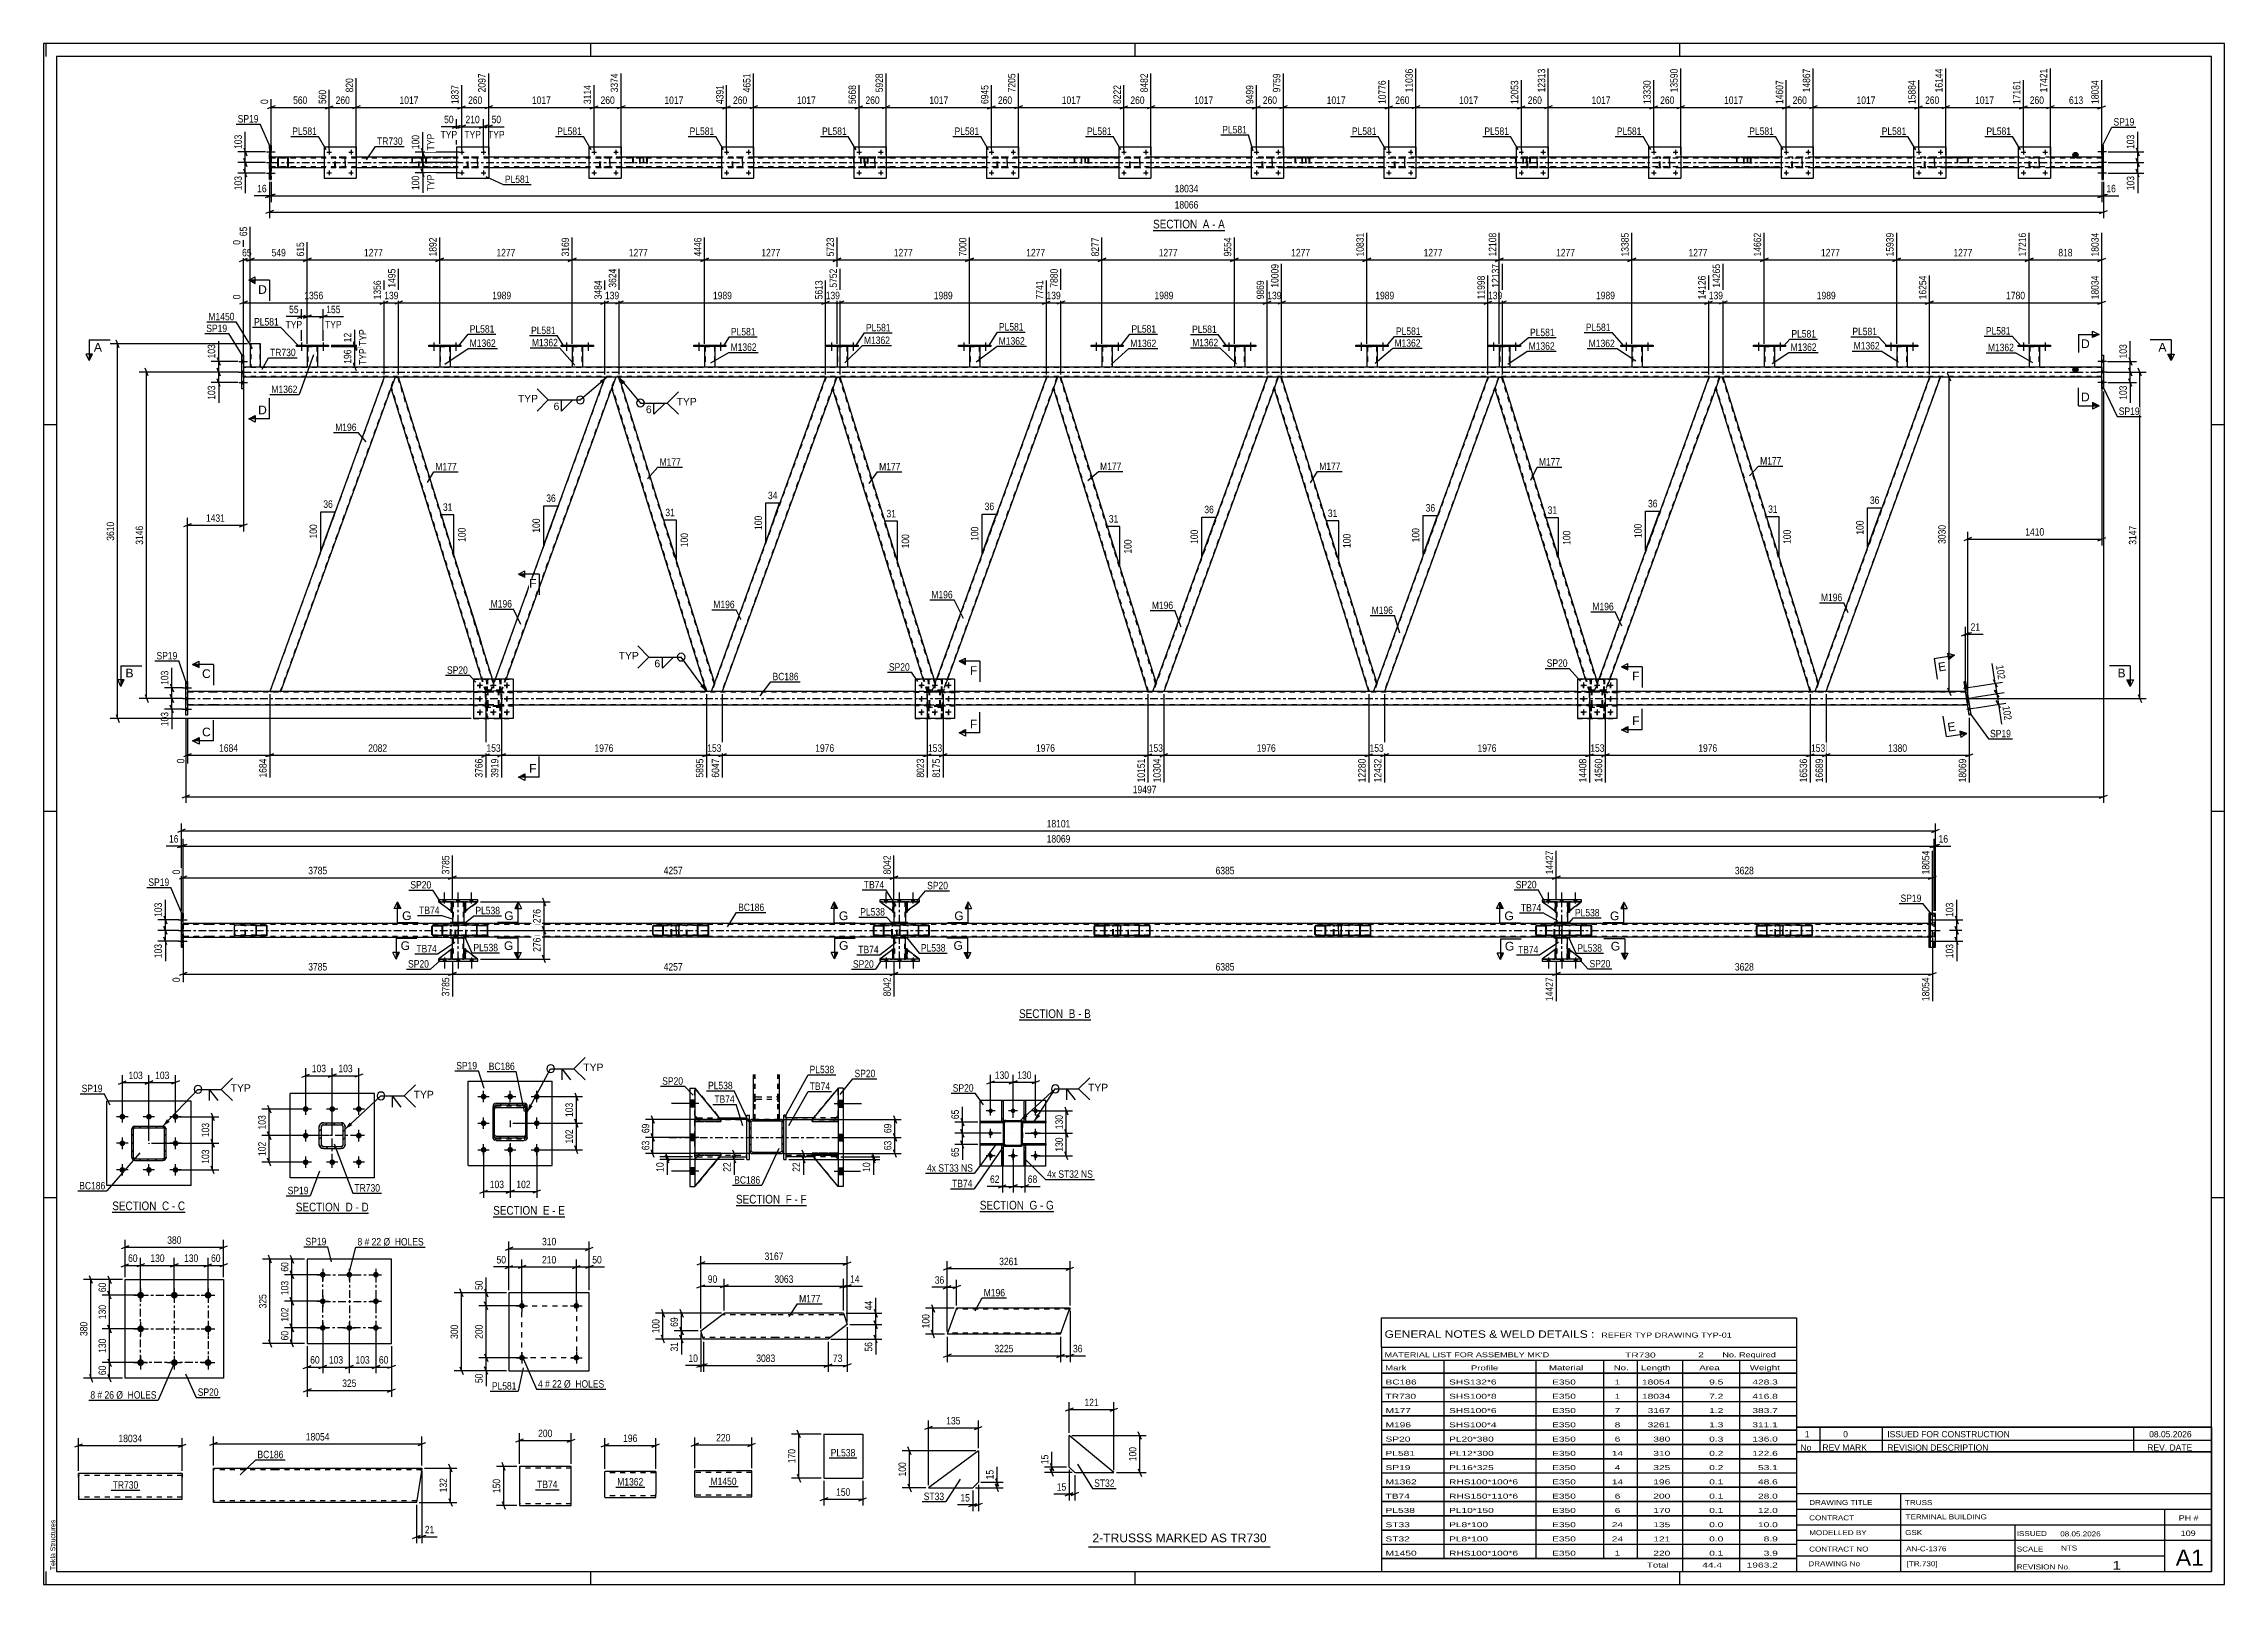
# Model space of a CAD drawing. Header units: millimetres. Extents: x 0 to 841, y 0 to 594.
import ezdxf

# ---------------------------------------------------------------- set-up
doc = ezdxf.new("R2010")
doc.units = ezdxf.units.MM
doc.linetypes.add('DXK_LINE_DOT2', pattern=[3.9198, 1.9599, -1.9599])
doc.linetypes.add('DXK_LINE_DOT3', pattern=[5.9187, 2.979, -0.9799, 0.9799, -0.9799])
doc.styles.add('Arial', font='ARIAL.TTF', dxfattribs={"height": 0.2})
doc.styles.add('Arial Narrow', font='ARIALN.TTF', dxfattribs={"height": 0.2})

# ---------------------------------------------------------------- blocks, each defined once
blk = doc.blocks.new('Unknown-318884897-18 - 10102')
at = {"color": 6, "linetype": 'Continuous'}
blk.add_line((173.39, 141.76), (201.04, 141.76), dxfattribs=at)
at = {"color": 0, "linetype": 'Continuous'}
blk.add_wipeout([(191.5, 142.51), (191.5, 146.01), (173.39, 146.01), (173.39, 142.51)], dxfattribs=at)
blk.add_wipeout([(195.1, 142.51), (195.1, 146.01), (192.55, 146.01), (192.55, 142.51)], dxfattribs=at)
at = {"color": 7, "linetype": 'Continuous', "style": 'Arial Narrow'}
blk.add_text('SECTION ', height=3.34, dxfattribs=at).set_placement((173.39, 142.51))
at = {"color": 0, "linetype": 'Continuous'}
blk.add_wipeout([(197.43, 142.51), (197.43, 146.01), (196.15, 146.01), (196.15, 142.51)], dxfattribs=at)
blk.add_wipeout([(201.04, 142.51), (201.04, 146.01), (198.48, 146.01), (198.48, 142.51)], dxfattribs=at)
at = {"color": 7, "linetype": 'Continuous', "style": 'Arial Narrow'}
for s, p in [('E', (192.55, 142.51)), ('-', (196.15, 142.51)), ('E', (198.48, 142.51))]:
    blk.add_text(s, height=3.34, dxfattribs=at).set_placement(p)
blk = doc.blocks.new('Unknown-318884897-1133')
at = {"color": 5, "linetype": 'Continuous'}
for p, q in [((841, 594), (0, 594)), ((0, 594), (0, 0)), ((1, 589), (1, 594)), ((836, 589), (5, 589)), ((5, 589), (5, 5)), ((211, 589), (211, 594)), ((421, 589), (421, 594)), ((631, 589), (631, 594)), ((836, 5), (836, 589)), ((841, 0), (841, 594)), ((5, 447), (0, 447)), ((841, 447), (836, 447)), ((5, 298), (0, 298)), ((841, 298), (836, 298)), ((5, 149), (0, 149)), ((841, 149), (836, 149)), ((0, 0), (841, 0)), ((1, 0), (1, 5)), ((5, 5), (836, 5)), ((211, 0), (211, 5)), ((421, 0), (421, 5)), ((631, 0), (631, 5))]:
    blk.add_line(p, q, dxfattribs=at)
at = {"color": 174, "linetype": 'Continuous', "style": 'Arial'}
blk.add_text('Tekla Structures', height=1.9102, rotation=90, dxfattribs=at).set_placement((4.5, 5.5))
blk = doc.blocks.new('Unknown-318884897-11 - 2837')
at = {"color": 6, "linetype": 'Continuous'}
blk.add_line((427.86, 522.01), (455.51, 522.01), dxfattribs=at)
at = {"color": 0, "linetype": 'Continuous'}
blk.add_wipeout([(445.97, 522.76), (445.97, 526.26), (427.86, 526.26), (427.86, 522.76)], dxfattribs=at)
blk.add_wipeout([(449.58, 522.76), (449.58, 526.26), (447.02, 526.26), (447.02, 522.76)], dxfattribs=at)
at = {"color": 7, "linetype": 'Continuous', "style": 'Arial Narrow'}
blk.add_text('SECTION ', height=3.34, dxfattribs=at).set_placement((427.86, 522.76))
at = {"color": 0, "linetype": 'Continuous'}
blk.add_wipeout([(451.9, 522.76), (451.9, 526.26), (450.63, 526.26), (450.63, 522.76)], dxfattribs=at)
blk.add_wipeout([(455.51, 522.76), (455.51, 526.26), (452.95, 526.26), (452.95, 522.76)], dxfattribs=at)
at = {"color": 7, "linetype": 'Continuous', "style": 'Arial Narrow'}
for s, p in [('A', (447.02, 522.76)), ('-', (450.63, 522.76)), ('A', (452.95, 522.76))]:
    blk.add_text(s, height=3.34, dxfattribs=at).set_placement(p)
blk = doc.blocks.new('Unknown-318884897-12 - 5502')
at = {"color": 6, "linetype": 'Continuous'}
blk.add_line((376.17, 217.62), (403.82, 217.62), dxfattribs=at)
at = {"color": 0, "linetype": 'Continuous'}
blk.add_wipeout([(394.28, 218.37), (394.28, 221.87), (376.17, 221.87), (376.17, 218.37)], dxfattribs=at)
blk.add_wipeout([(397.89, 218.37), (397.89, 221.87), (395.33, 221.87), (395.33, 218.37)], dxfattribs=at)
at = {"color": 7, "linetype": 'Continuous', "style": 'Arial Narrow'}
blk.add_text('SECTION ', height=3.34, dxfattribs=at).set_placement((376.17, 218.37))
at = {"color": 0, "linetype": 'Continuous'}
blk.add_wipeout([(400.21, 218.37), (400.21, 221.87), (398.94, 221.87), (398.94, 218.37)], dxfattribs=at)
blk.add_wipeout([(403.82, 218.37), (403.82, 221.87), (401.26, 221.87), (401.26, 218.37)], dxfattribs=at)
at = {"color": 7, "linetype": 'Continuous', "style": 'Arial Narrow'}
for s, p in [('B', (395.33, 218.37)), ('-', (398.94, 218.37)), ('B', (401.26, 218.37))]:
    blk.add_text(s, height=3.34, dxfattribs=at).set_placement(p)
blk = doc.blocks.new('Unknown-318884897-13 - 6899')
at = {"color": 6, "linetype": 'Continuous'}
blk.add_line((26.49, 143.51), (54.56, 143.51), dxfattribs=at)
at = {"color": 0, "linetype": 'Continuous'}
blk.add_wipeout([(44.6, 144.26), (44.6, 147.76), (26.49, 147.76), (26.49, 144.26)], dxfattribs=at)
blk.add_wipeout([(48.42, 144.26), (48.42, 147.76), (45.65, 147.76), (45.65, 144.26)], dxfattribs=at)
at = {"color": 7, "linetype": 'Continuous', "style": 'Arial Narrow'}
blk.add_text('SECTION ', height=3.34, dxfattribs=at).set_placement((26.49, 144.26))
at = {"color": 0, "linetype": 'Continuous'}
blk.add_wipeout([(50.74, 144.26), (50.74, 147.76), (49.47, 147.76), (49.47, 144.26)], dxfattribs=at)
blk.add_wipeout([(54.56, 144.26), (54.56, 147.76), (51.79, 147.76), (51.79, 144.26)], dxfattribs=at)
at = {"color": 7, "linetype": 'Continuous', "style": 'Arial Narrow'}
for s, p in [('C', (45.65, 144.26)), ('-', (49.47, 144.26)), ('C', (51.79, 144.26))]:
    blk.add_text(s, height=3.34, dxfattribs=at).set_placement(p)
blk = doc.blocks.new('Unknown-318884897-14 - 1571')
at = {"color": 6, "linetype": 'Continuous'}
blk.add_line((97.27, 143.06), (125.34, 143.06), dxfattribs=at)
at = {"color": 0, "linetype": 'Continuous'}
blk.add_wipeout([(115.38, 143.81), (115.38, 147.31), (97.27, 147.31), (97.27, 143.81)], dxfattribs=at)
blk.add_wipeout([(119.2, 143.81), (119.2, 147.31), (116.43, 147.31), (116.43, 143.81)], dxfattribs=at)
at = {"color": 7, "linetype": 'Continuous', "style": 'Arial Narrow'}
blk.add_text('SECTION ', height=3.34, dxfattribs=at).set_placement((97.27, 143.81))
at = {"color": 0, "linetype": 'Continuous'}
blk.add_wipeout([(121.53, 143.81), (121.53, 147.31), (120.25, 147.31), (120.25, 143.81)], dxfattribs=at)
blk.add_wipeout([(125.34, 143.81), (125.34, 147.31), (122.58, 147.31), (122.58, 143.81)], dxfattribs=at)
at = {"color": 7, "linetype": 'Continuous', "style": 'Arial Narrow'}
for s, p in [('D', (116.43, 143.81)), ('-', (120.25, 143.81)), ('D', (122.58, 143.81))]:
    blk.add_text(s, height=3.34, dxfattribs=at).set_placement(p)
blk = doc.blocks.new('Unknown-318884897-15 - 1248')
at = {"color": 6, "linetype": 'Continuous'}
blk.add_line((267.02, 146.08), (294.23, 146.08), dxfattribs=at)
at = {"color": 0, "linetype": 'Continuous'}
blk.add_wipeout([(285.13, 146.83), (285.13, 150.33), (267.02, 150.33), (267.02, 146.83)], dxfattribs=at)
blk.add_wipeout([(288.52, 146.83), (288.52, 150.33), (286.18, 150.33), (286.18, 146.83)], dxfattribs=at)
at = {"color": 7, "linetype": 'Continuous', "style": 'Arial Narrow'}
blk.add_text('SECTION ', height=3.34, dxfattribs=at).set_placement((267.02, 146.83))
at = {"color": 0, "linetype": 'Continuous'}
blk.add_wipeout([(290.84, 146.83), (290.84, 150.33), (289.57, 150.33), (289.57, 146.83)], dxfattribs=at)
blk.add_wipeout([(294.23, 146.83), (294.23, 150.33), (291.89, 150.33), (291.89, 146.83)], dxfattribs=at)
at = {"color": 7, "linetype": 'Continuous', "style": 'Arial Narrow'}
for s, p in [('F', (286.18, 146.83)), ('-', (289.57, 146.83)), ('F', (291.89, 146.83))]:
    blk.add_text(s, height=3.34, dxfattribs=at).set_placement(p)
blk = doc.blocks.new('Unknown-318884897-17 - 6027')
at = {"color": 6, "linetype": 'Continuous'}
blk.add_line((361.05, 143.77), (389.55, 143.77), dxfattribs=at)
at = {"color": 0, "linetype": 'Continuous'}
blk.add_wipeout([(379.16, 144.52), (379.16, 148.02), (361.05, 148.02), (361.05, 144.52)], dxfattribs=at)
blk.add_wipeout([(383.19, 144.52), (383.19, 148.02), (380.21, 148.02), (380.21, 144.52)], dxfattribs=at)
at = {"color": 7, "linetype": 'Continuous', "style": 'Arial Narrow'}
blk.add_text('SECTION ', height=3.34, dxfattribs=at).set_placement((361.05, 144.52))
at = {"color": 0, "linetype": 'Continuous'}
blk.add_wipeout([(385.52, 144.52), (385.52, 148.02), (384.24, 148.02), (384.24, 144.52)], dxfattribs=at)
blk.add_wipeout([(389.55, 144.52), (389.55, 148.02), (386.57, 148.02), (386.57, 144.52)], dxfattribs=at)
at = {"color": 7, "linetype": 'Continuous', "style": 'Arial Narrow'}
for s, p in [('G', (380.21, 144.52)), ('-', (384.24, 144.52)), ('G', (386.57, 144.52))]:
    blk.add_text(s, height=3.34, dxfattribs=at).set_placement(p)
blk = doc.blocks.new('Part-318884897-6656 - 6617')
at = {"color": 2, "linetype": 'Continuous'}
for p, q in [((31.41, 79.49), (31.41, 117.49)), ((31.41, 117.49), (69.41, 117.49)), ((69.41, 117.49), (69.41, 79.49)), ((69.41, 79.49), (31.41, 79.49))]:
    blk.add_line(p, q, dxfattribs=at)
blk = doc.blocks.new('Bolt-318884897-6651 - 6617')
at = {"linetype": 'Continuous'}
for points in [[(37.41, 112.79, -1), (37.41, 110.19, -1)], [(50.41, 112.79, -1), (50.41, 110.19, -1)], [(63.41, 112.79, -1), (63.41, 110.19, -1)], [(37.41, 99.79, -1), (37.41, 97.19, -1)], [(63.41, 99.79, -1), (63.41, 97.19, -1)], [(37.41, 86.79, -1), (37.41, 84.19, -1)], [(50.41, 86.79, -1), (50.41, 84.19, -1)], [(63.41, 86.79, -1), (63.41, 84.19, -1)]]:
    blk.add_hatch(color=1, dxfattribs=at).paths.add_polyline_path(points)
at = {"color": 1, "linetype": 'Continuous'}
for p, q in [((34.81, 111.49), (40.01, 111.49)), ((37.41, 114.09), (37.41, 108.89)), ((47.81, 111.49), (53.01, 111.49)), ((50.41, 114.09), (50.41, 108.89)), ((60.81, 111.49), (66.01, 111.49)), ((63.41, 114.09), (63.41, 108.89)), ((37.41, 101.09), (37.41, 95.89)), ((63.41, 101.09), (63.41, 95.89)), ((34.81, 98.49), (40.01, 98.49)), ((60.81, 98.49), (66.01, 98.49)), ((34.81, 85.49), (40.01, 85.49)), ((37.41, 88.09), (37.41, 82.89)), ((47.81, 85.49), (53.01, 85.49)), ((50.41, 88.09), (50.41, 82.89)), ((60.81, 85.49), (66.01, 85.49)), ((63.41, 88.09), (63.41, 82.89))]:
    blk.add_line(p, q, dxfattribs=at)
blk = doc.blocks.new('Bolt-318884897-10222 - 10102')
at = {"linetype": 'Continuous'}
for points in [[(169.68, 189.14, -1), (169.68, 186.94, -1)], [(179.93, 189.14, -1), (179.93, 186.94, -1)], [(190.18, 189.14, -1), (190.18, 186.94, -1)], [(169.68, 178.89, -1), (169.68, 176.69, -1)], [(190.18, 178.89, -1), (190.18, 176.69, -1)], [(169.68, 168.64, -1), (169.68, 166.44, -1)], [(179.93, 168.64, -1), (179.93, 166.44, -1)], [(190.18, 168.64, -1), (190.18, 166.44, -1)]]:
    blk.add_hatch(color=1, dxfattribs=at).paths.add_polyline_path(points)
at = {"color": 1, "linetype": 'Continuous'}
for p, q in [((167.48, 188.04), (171.88, 188.04)), ((169.68, 185.84), (169.68, 190.24)), ((177.73, 188.04), (182.13, 188.04)), ((179.93, 185.84), (179.93, 190.24)), ((187.98, 188.04), (192.38, 188.04)), ((190.18, 185.84), (190.18, 190.24)), ((167.48, 177.79), (171.88, 177.79)), ((169.68, 175.59), (169.68, 179.99)), ((187.98, 177.79), (192.38, 177.79)), ((190.18, 175.59), (190.18, 179.99)), ((169.68, 165.34), (169.68, 169.74)), ((179.93, 165.34), (179.93, 169.74)), ((190.18, 165.34), (190.18, 169.74)), ((167.48, 167.54), (171.88, 167.54)), ((177.73, 167.54), (182.13, 167.54)), ((187.98, 167.54), (192.38, 167.54))]:
    blk.add_line(p, q, dxfattribs=at)
blk = doc.blocks.new('Part-318884897-10118 - 10102')
at = {"linetype": 'Continuous'}
h = blk.add_hatch(dxfattribs=at)
h.set_pattern_fill('', scale=0.7, style=0, pattern_type=0)
h.set_pattern_definition([(45, (185.325, 172.1454), (-1.57154, 1.57154), [])])
h.paths.add_polyline_path([(174.53, 172.15), (185.33, 172.15), (185.78, 172.24), (186.17, 172.5), (186.43, 172.9), (186.53, 173.36), (186.53, 184.29), (186.43, 184.76), (186.17, 185.15), (185.78, 185.41), (185.33, 185.51), (174.53, 185.51), (174.07, 185.41), (173.68, 185.15), (173.42, 184.76), (173.33, 184.29), (173.33, 173.36), (173.42, 172.9), (173.68, 172.5), (174.07, 172.24)])
h.paths.add_polyline_path([(173.97, 173.13), (173.93, 173.36), (173.93, 184.29), (173.97, 184.52), (174.1, 184.72), (174.3, 184.85), (174.53, 184.9), (185.33, 184.9), (185.55, 184.85), (185.75, 184.72), (185.88, 184.52), (185.93, 184.29), (185.93, 173.36), (185.88, 173.13), (185.75, 172.93), (185.55, 172.8), (185.33, 172.75), (174.53, 172.75), (174.3, 172.8), (174.1, 172.93)])
at = {"color": 2, "linetype": 'Continuous'}
for p, q in [((174.53, 185.51), (174.07, 185.41)), ((174.53, 185.51), (185.33, 185.51)), ((185.78, 185.41), (185.33, 185.51)), ((173.42, 184.76), (173.33, 184.29)), ((173.33, 173.36), (173.33, 184.29)), ((173.93, 184.29), (173.97, 184.52)), ((173.93, 173.36), (173.93, 184.29)), ((173.97, 183.49), (173.93, 183.26)), ((173.97, 184.52), (174.1, 184.72)), ((174.1, 183.69), (173.97, 183.49)), ((174.1, 184.72), (174.3, 184.85)), ((174.3, 183.82), (174.1, 183.69)), ((174.3, 184.85), (174.53, 184.9)), ((174.53, 183.87), (174.3, 183.82)), ((174.53, 184.9), (185.33, 184.9)), ((174.53, 183.87), (185.33, 183.87)), ((185.33, 184.9), (185.55, 184.85)), ((185.55, 183.82), (185.33, 183.87)), ((185.55, 184.85), (185.75, 184.72)), ((185.75, 183.69), (185.55, 183.82)), ((185.75, 184.72), (185.88, 184.52)), ((185.88, 183.49), (185.75, 183.69)), ((185.88, 184.52), (185.93, 184.29)), ((185.93, 183.26), (185.88, 183.49)), ((185.93, 173.36), (185.93, 184.29)), ((186.53, 184.29), (186.43, 184.76)), ((186.53, 173.36), (186.53, 184.29)), ((173.33, 172.33), (173.33, 173.36)), ((173.33, 173.36), (173.42, 172.9)), ((173.42, 171.86), (173.33, 172.33)), ((173.97, 173.13), (173.93, 173.36)), ((174.1, 172.93), (173.97, 173.13)), ((174.07, 172.24), (174.53, 172.15)), ((174.53, 171.11), (174.07, 171.2)), ((174.3, 172.8), (174.1, 172.93)), ((174.53, 172.75), (174.3, 172.8)), ((174.53, 172.75), (185.33, 172.75)), ((174.53, 172.15), (185.33, 172.15)), ((174.53, 171.11), (185.33, 171.11)), ((185.55, 172.8), (185.33, 172.75)), ((185.33, 172.15), (185.78, 172.24)), ((185.78, 171.2), (185.33, 171.11)), ((185.75, 172.93), (185.55, 172.8)), ((185.88, 173.13), (185.75, 172.93)), ((185.93, 173.36), (185.88, 173.13)), ((186.43, 172.9), (186.53, 173.36)), ((186.53, 172.33), (186.43, 171.86)), ((186.53, 172.33), (186.53, 173.36))]:
    blk.add_line(p, q, dxfattribs=at)
at = {"color": 7, "linetype": 'DXK_LINE_DOT2'}
for p, q in [((173.33, 173.36), (173.33, 184.29)), ((173.33, 183.26), (173.42, 183.72)), ((173.93, 172.33), (173.93, 184.29)), ((174.07, 184.38), (174.53, 184.47)), ((174.53, 184.47), (185.33, 184.47)), ((185.33, 184.47), (185.78, 184.38)), ((185.93, 172.33), (185.93, 184.29)), ((186.43, 183.72), (186.53, 183.26)), ((186.53, 173.36), (186.53, 184.29)), ((173.93, 172.33), (173.97, 172.09)), ((173.97, 172.09), (174.1, 171.9)), ((174.1, 171.9), (174.3, 171.77)), ((174.3, 171.77), (174.53, 171.72)), ((174.53, 171.72), (185.33, 171.72)), ((185.33, 171.72), (185.55, 171.77)), ((185.55, 171.77), (185.75, 171.9)), ((185.75, 171.9), (185.88, 172.09)), ((185.88, 172.09), (185.93, 172.33))]:
    blk.add_line(p, q, dxfattribs=at)
at = {"color": 7, "linetype": 'DXK_LINE_DOT3'}
blk.add_line((179.93, 178.83), (179.93, 176.24), dxfattribs=at)
at = {"color": 2, "linetype": 'Continuous'}
for centre, start, end in [((174.53, 184.3), 112.85038, 157.84738), ((185.32, 184.3), 22.15263, 67.14962), ((174.53, 173.35), 202.15263, 247.14962), ((174.53, 172.32), 202.15263, 247.14962), ((185.32, 173.35), 292.85038, 337.84738), ((185.32, 172.32), 292.85038, 337.84737)]:
    blk.add_arc(centre, 1.21, start, end, dxfattribs=at)
at = {"color": 7, "linetype": 'DXK_LINE_DOT2'}
for centre, start, end in [((174.53, 183.27), 112.85038, 157.84737), ((185.32, 183.27), 22.15263, 67.14962)]:
    blk.add_arc(centre, 1.21, start, end, dxfattribs=at)
blk = doc.blocks.new('Part-318884897-10122 - 10102')
at = {"color": 2, "linetype": 'Continuous'}
for p, q in [((163.68, 161.54), (163.68, 194.04)), ((163.68, 194.04), (196.18, 194.04)), ((196.18, 161.54), (196.18, 194.04)), ((163.68, 161.54), (196.18, 161.54))]:
    blk.add_line(p, q, dxfattribs=at)
blk = doc.blocks.new('Bolt-318884897-2846 - 2837')
at = {"linetype": 'Continuous'}
for points in [[(417.08, 552.17, -1), (416.2, 552.17, -1)], [(425.48, 552.17, -1), (424.6, 552.17, -1)]]:
    blk.add_hatch(color=1, dxfattribs=at).paths.add_polyline_path(points)
at = {"color": 1, "linetype": 'Continuous'}
for p, q in [((415.76, 552.17), (417.52, 552.17)), ((416.64, 553.05), (416.64, 551.29)), ((424.16, 552.17), (425.92, 552.17)), ((425.04, 553.05), (425.04, 551.29))]:
    blk.add_line(p, q, dxfattribs=at)
blk = doc.blocks.new('Bolt-318884897-2839 - 2837')
at = {"linetype": 'Continuous'}
for points in [[(723.57, 544.17, -1), (722.69, 544.17, -1)], [(731.97, 544.17, -1), (731.09, 544.17, -1)]]:
    blk.add_hatch(color=1, dxfattribs=at).paths.add_polyline_path(points)
at = {"color": 1, "linetype": 'Continuous'}
for p, q in [((722.25, 544.17), (724.01, 544.17)), ((723.13, 545.05), (723.13, 543.29)), ((730.65, 544.17), (732.41, 544.17)), ((731.53, 545.05), (731.53, 543.29))]:
    blk.add_line(p, q, dxfattribs=at)
blk = doc.blocks.new('Bolt-318884897-2840 - 2837')
at = {"linetype": 'Continuous'}
for points in [[(723.57, 552.17, -1), (722.69, 552.17, -1)], [(731.97, 552.17, -1), (731.09, 552.17, -1)]]:
    blk.add_hatch(color=1, dxfattribs=at).paths.add_polyline_path(points)
at = {"color": 1, "linetype": 'Continuous'}
for p, q in [((722.25, 552.17), (724.01, 552.17)), ((723.13, 553.05), (723.13, 551.29)), ((730.65, 552.17), (732.41, 552.17)), ((731.53, 553.05), (731.53, 551.29))]:
    blk.add_line(p, q, dxfattribs=at)
blk = doc.blocks.new('Part-318884897-2905 - 2837')
at = {"color": 2, "linetype": 'Continuous'}
for p, q in [((159.24, 554.17), (159.24, 542.17)), ((159.24, 554.17), (171.64, 554.17)), ((171.64, 554.17), (171.64, 542.17)), ((159.24, 542.17), (171.64, 542.17))]:
    blk.add_line(p, q, dxfattribs=at)
blk = doc.blocks.new('Bolt-318884897-2841 - 2837')
at = {"linetype": 'Continuous'}
for points in [[(763.95, 544.17, -1), (763.07, 544.17, -1)], [(772.35, 544.17, -1), (771.47, 544.17, -1)]]:
    blk.add_hatch(color=1, dxfattribs=at).paths.add_polyline_path(points)
at = {"color": 1, "linetype": 'Continuous'}
for p, q in [((762.63, 544.17), (764.39, 544.17)), ((763.51, 545.05), (763.51, 543.29)), ((771.03, 544.17), (772.79, 544.17)), ((771.91, 545.05), (771.91, 543.29))]:
    blk.add_line(p, q, dxfattribs=at)
blk = doc.blocks.new('Part-318884897-2906 - 2837')
at = {"color": 7, "linetype": 'DXK_LINE_DOT2'}
for p, q in [((112.36, 549.69), (112.4, 549.87)), ((112.4, 549.87), (112.36, 549.69)), ((112.36, 546.65), (112.36, 549.69)), ((112.6, 549.69), (112.62, 549.78)), ((112.6, 546.65), (112.6, 549.69)), ((112.62, 549.78), (112.67, 549.86)), ((112.66, 550.13), (112.84, 550.17)), ((112.84, 550.17), (112.66, 550.13)), ((112.67, 549.86), (112.75, 549.91)), ((112.75, 549.91), (112.84, 549.93)), ((115.88, 550.17), (112.84, 550.17)), ((115.88, 549.93), (112.84, 549.93)), ((115.88, 550.17), (116.06, 550.13)), ((116.06, 550.13), (115.88, 550.17)), ((115.88, 549.93), (115.97, 549.91)), ((115.97, 549.91), (116.05, 549.86)), ((116.05, 549.86), (116.1, 549.78)), ((116.1, 549.78), (116.12, 549.69)), ((116.12, 549.69), (116.12, 546.65)), ((116.32, 549.87), (116.36, 549.69)), ((116.36, 549.69), (116.32, 549.87)), ((116.36, 546.65), (116.36, 549.69)), ((112.4, 546.46), (112.36, 546.65)), ((112.36, 546.65), (112.4, 546.46)), ((112.62, 546.55), (112.6, 546.65)), ((112.67, 546.48), (112.62, 546.55)), ((112.84, 546.17), (112.66, 546.2)), ((112.66, 546.2), (112.84, 546.17)), ((112.75, 546.42), (112.67, 546.48)), ((112.84, 546.41), (112.75, 546.42)), ((115.88, 546.41), (112.84, 546.41)), ((115.88, 546.17), (112.84, 546.17)), ((115.97, 546.42), (115.88, 546.41)), ((116.06, 546.2), (115.88, 546.17)), ((115.88, 546.17), (116.06, 546.2)), ((116.05, 546.48), (115.97, 546.42)), ((116.1, 546.55), (116.05, 546.48)), ((116.12, 546.65), (116.1, 546.55)), ((116.36, 546.65), (116.32, 546.46)), ((116.32, 546.46), (116.36, 546.65))]:
    blk.add_line(p, q, dxfattribs=at)
at = {"color": 7, "linetype": 'DXK_LINE_DOT3'}
blk.add_line((114.36, 548.17), (114.36, 548.17), dxfattribs=at)
at = {"color": 7, "linetype": 'DXK_LINE_DOT2'}
for centre, start, end in [((112.84, 549.69), 112.5, 157.5), ((112.84, 549.69), 112.5, 157.5), ((115.88, 549.69), 22.5, 67.5), ((115.88, 549.69), 22.5, 67.5), ((112.84, 546.65), 202.5, 247.5), ((112.84, 546.65), 202.5, 247.5), ((115.88, 546.65), 292.5, 337.5), ((115.88, 546.65), 292.5, 337.5)]:
    blk.add_arc(centre, 0.48, start, end, dxfattribs=at)
blk = doc.blocks.new('Bolt-318884897-2842 - 2837')
at = {"linetype": 'Continuous'}
for points in [[(763.95, 552.17, -1), (763.07, 552.17, -1)], [(772.35, 552.17, -1), (771.47, 552.17, -1)]]:
    blk.add_hatch(color=1, dxfattribs=at).paths.add_polyline_path(points)
at = {"color": 1, "linetype": 'Continuous'}
for p, q in [((762.63, 552.17), (764.39, 552.17)), ((763.51, 553.05), (763.51, 551.29)), ((771.03, 552.17), (772.79, 552.17)), ((771.91, 553.05), (771.91, 551.29))]:
    blk.add_line(p, q, dxfattribs=at)
blk = doc.blocks.new('Bolt-318884897-2843 - 2837')
at = {"linetype": 'Continuous'}
for points in [[(314.92, 544.17, -1), (314.04, 544.17, -1)], [(323.32, 544.17, -1), (322.44, 544.17, -1)]]:
    blk.add_hatch(color=1, dxfattribs=at).paths.add_polyline_path(points)
at = {"color": 1, "linetype": 'Continuous'}
for p, q in [((313.6, 544.17), (315.36, 544.17)), ((314.48, 545.05), (314.48, 543.29)), ((322, 544.17), (323.76, 544.17)), ((322.88, 545.05), (322.88, 543.29))]:
    blk.add_line(p, q, dxfattribs=at)
blk = doc.blocks.new('Bolt-318884897-2844 - 2837')
at = {"linetype": 'Continuous'}
for points in [[(314.92, 552.17, -1), (314.04, 552.17, -1)], [(323.32, 552.17, -1), (322.44, 552.17, -1)]]:
    blk.add_hatch(color=1, dxfattribs=at).paths.add_polyline_path(points)
at = {"color": 1, "linetype": 'Continuous'}
for p, q in [((313.6, 552.17), (315.36, 552.17)), ((314.48, 553.05), (314.48, 551.29)), ((322, 552.17), (323.76, 552.17)), ((322.88, 553.05), (322.88, 551.29))]:
    blk.add_line(p, q, dxfattribs=at)
blk = doc.blocks.new('Bolt-318884897-2845 - 2837')
at = {"linetype": 'Continuous'}
for points in [[(417.08, 544.17, -1), (416.2, 544.17, -1)], [(425.48, 544.17, -1), (424.6, 544.17, -1)]]:
    blk.add_hatch(color=1, dxfattribs=at).paths.add_polyline_path(points)
at = {"color": 1, "linetype": 'Continuous'}
for p, q in [((415.76, 544.17), (417.52, 544.17)), ((416.64, 545.05), (416.64, 543.29)), ((424.16, 544.17), (425.92, 544.17)), ((425.04, 545.05), (425.04, 543.29))]:
    blk.add_line(p, q, dxfattribs=at)
blk = doc.blocks.new('Part-318884897-2911 - 2837')
at = {"color": 2, "linetype": 'Continuous'}
for p, q in [((108.16, 554.17), (108.16, 542.17)), ((108.16, 554.17), (120.56, 554.17)), ((120.56, 554.17), (120.56, 542.17)), ((108.16, 542.17), (120.56, 542.17))]:
    blk.add_line(p, q, dxfattribs=at)
blk = doc.blocks.new('Bolt-318884897-2847 - 2837')
at = {"linetype": 'Continuous'}
for points in [[(468.16, 544.17, -1), (467.28, 544.17, -1)], [(476.56, 544.17, -1), (475.68, 544.17, -1)]]:
    blk.add_hatch(color=1, dxfattribs=at).paths.add_polyline_path(points)
at = {"color": 1, "linetype": 'Continuous'}
for p, q in [((466.84, 544.17), (468.6, 544.17)), ((467.72, 545.05), (467.72, 543.29)), ((475.24, 544.17), (477, 544.17)), ((476.12, 545.05), (476.12, 543.29))]:
    blk.add_line(p, q, dxfattribs=at)
blk = doc.blocks.new('Part-318884897-2912 - 2837')
at = {"color": 2, "linetype": 'Continuous'}
for p, q in [((90.42, 549.87), (90.38, 549.69)), ((90.38, 546.65), (90.38, 549.69)), ((90.64, 549.78), (90.62, 549.69)), ((90.62, 546.65), (90.62, 549.69)), ((90.69, 549.86), (90.64, 549.78)), ((90.86, 550.17), (90.68, 550.13)), ((90.77, 549.91), (90.69, 549.86)), ((90.86, 549.93), (90.77, 549.91)), ((93.9, 550.17), (90.86, 550.17)), ((93.9, 549.93), (90.86, 549.93)), ((94.09, 550.13), (93.9, 550.17)), ((93.99, 549.91), (93.9, 549.93)), ((94.07, 549.86), (93.99, 549.91)), ((94.12, 549.78), (94.07, 549.86)), ((94.14, 549.69), (94.12, 549.78)), ((94.14, 546.65), (94.14, 549.69)), ((94.38, 549.69), (94.35, 549.87)), ((94.38, 546.65), (94.38, 549.69)), ((90.38, 546.65), (90.42, 546.46)), ((90.62, 546.65), (90.64, 546.55)), ((90.64, 546.55), (90.69, 546.48)), ((90.68, 546.2), (90.86, 546.17)), ((90.69, 546.48), (90.77, 546.42)), ((90.77, 546.42), (90.86, 546.41)), ((93.9, 546.41), (90.86, 546.41)), ((93.9, 546.17), (90.86, 546.17)), ((93.9, 546.41), (93.99, 546.42)), ((93.9, 546.17), (94.09, 546.2)), ((93.99, 546.42), (94.07, 546.48)), ((94.07, 546.48), (94.12, 546.55)), ((94.12, 546.55), (94.14, 546.65)), ((94.35, 546.46), (94.38, 546.65))]:
    blk.add_line(p, q, dxfattribs=at)
at = {"color": 7, "linetype": 'DXK_LINE_DOT2'}
for p, q in [((90.38, 549.69), (90.42, 549.87)), ((90.68, 550.13), (90.86, 550.17)), ((93.9, 550.17), (94.09, 550.13)), ((94.35, 549.87), (94.38, 549.69)), ((90.42, 546.46), (90.38, 546.65)), ((90.86, 546.17), (90.68, 546.2)), ((94.09, 546.2), (93.9, 546.17)), ((94.38, 546.65), (94.35, 546.46))]:
    blk.add_line(p, q, dxfattribs=at)
at = {"color": 2, "linetype": 'Continuous'}
for centre, start, end in [((90.86, 549.69), 112.5, 157.5), ((93.9, 549.69), 22.5, 67.5), ((90.86, 546.65), 202.5, 247.5), ((93.9, 546.65), 292.5, 337.5)]:
    blk.add_arc(centre, 0.48, start, end, dxfattribs=at)
at = {"color": 7, "linetype": 'DXK_LINE_DOT2'}
for centre, start, end in [((90.86, 549.69), 112.5, 157.5), ((93.9, 549.69), 22.5, 67.5), ((90.86, 546.65), 202.5, 247.5), ((93.9, 546.65), 292.5, 337.5)]:
    blk.add_arc(centre, 0.48, start, end, dxfattribs=at)
blk = doc.blocks.new('Bolt-318884897-2848 - 2837')
at = {"linetype": 'Continuous'}
for points in [[(468.16, 552.17, -1), (467.28, 552.17, -1)], [(476.56, 552.17, -1), (475.68, 552.17, -1)]]:
    blk.add_hatch(color=1, dxfattribs=at).paths.add_polyline_path(points)
at = {"color": 1, "linetype": 'Continuous'}
for p, q in [((466.84, 552.17), (468.6, 552.17)), ((467.72, 553.05), (467.72, 551.29)), ((475.24, 552.17), (477, 552.17)), ((476.12, 553.05), (476.12, 551.29))]:
    blk.add_line(p, q, dxfattribs=at)
blk = doc.blocks.new('Bolt-318884897-2913 - 2837')
at = {"linetype": 'Continuous'}
for points in [[(366, 544.17, -1), (365.12, 544.17, -1)], [(374.4, 544.17, -1), (373.52, 544.17, -1)]]:
    blk.add_hatch(color=1, dxfattribs=at).paths.add_polyline_path(points)
at = {"color": 1, "linetype": 'Continuous'}
for p, q in [((364.68, 544.17), (366.44, 544.17)), ((365.56, 545.05), (365.56, 543.29)), ((373.08, 544.17), (374.84, 544.17)), ((373.96, 545.05), (373.96, 543.29))]:
    blk.add_line(p, q, dxfattribs=at)
blk = doc.blocks.new('Bolt-318884897-2849 - 2837')
at = {"linetype": 'Continuous'}
for points in [[(519.24, 544.17, -1), (518.36, 544.17, -1)], [(527.64, 544.17, -1), (526.76, 544.17, -1)]]:
    blk.add_hatch(color=1, dxfattribs=at).paths.add_polyline_path(points)
at = {"color": 1, "linetype": 'Continuous'}
for p, q in [((517.92, 544.17), (519.68, 544.17)), ((518.8, 545.05), (518.8, 543.29)), ((526.32, 544.17), (528.08, 544.17)), ((527.2, 545.05), (527.2, 543.29))]:
    blk.add_line(p, q, dxfattribs=at)
blk = doc.blocks.new('Bolt-318884897-2914 - 2837')
at = {"linetype": 'Continuous'}
for points in [[(366, 552.17, -1), (365.12, 552.17, -1)], [(374.4, 552.17, -1), (373.52, 552.17, -1)]]:
    blk.add_hatch(color=1, dxfattribs=at).paths.add_polyline_path(points)
at = {"color": 1, "linetype": 'Continuous'}
for p, q in [((364.68, 552.17), (366.44, 552.17)), ((365.56, 553.05), (365.56, 551.29)), ((373.08, 552.17), (374.84, 552.17)), ((373.96, 553.05), (373.96, 551.29))]:
    blk.add_line(p, q, dxfattribs=at)
blk = doc.blocks.new('Bolt-318884897-2850 - 2837')
at = {"linetype": 'Continuous'}
for points in [[(519.24, 552.17, -1), (518.36, 552.17, -1)], [(527.64, 552.17, -1), (526.76, 552.17, -1)]]:
    blk.add_hatch(color=1, dxfattribs=at).paths.add_polyline_path(points)
at = {"color": 1, "linetype": 'Continuous'}
for p, q in [((517.92, 552.17), (519.68, 552.17)), ((518.8, 553.05), (518.8, 551.29)), ((526.32, 552.17), (528.08, 552.17)), ((527.2, 553.05), (527.2, 551.29))]:
    blk.add_line(p, q, dxfattribs=at)
blk = doc.blocks.new('Part-318884897-2919 - 2837')
at = {"color": 2, "linetype": 'Continuous'}
for p, q in [((312.48, 554.17), (312.48, 542.17)), ((312.48, 554.17), (324.88, 554.17)), ((324.88, 554.17), (324.88, 542.17)), ((312.48, 542.17), (324.88, 542.17))]:
    blk.add_line(p, q, dxfattribs=at)
blk = doc.blocks.new('Part-318884897-2855 - 2837')
at = {"color": 2, "linetype": 'Continuous'}
for p, q in [((670.05, 554.17), (670.05, 542.17)), ((670.05, 554.17), (682.45, 554.17)), ((682.45, 554.17), (682.45, 542.17)), ((670.05, 542.17), (682.45, 542.17))]:
    blk.add_line(p, q, dxfattribs=at)
blk = doc.blocks.new('Part-318884897-2920 - 2837')
at = {"color": 7, "linetype": 'DXK_LINE_DOT2'}
for p, q in [((265.6, 549.69), (265.64, 549.87)), ((265.64, 549.87), (265.6, 549.69)), ((265.6, 546.65), (265.6, 549.69)), ((265.84, 549.69), (265.86, 549.78)), ((265.84, 546.65), (265.84, 549.69)), ((265.86, 549.78), (265.91, 549.86)), ((265.9, 550.13), (266.08, 550.17)), ((266.08, 550.17), (265.9, 550.13)), ((265.91, 549.86), (265.99, 549.91)), ((265.99, 549.91), (266.08, 549.93)), ((269.12, 550.17), (266.08, 550.17)), ((269.12, 549.93), (266.08, 549.93)), ((269.12, 550.17), (269.3, 550.13)), ((269.3, 550.13), (269.12, 550.17)), ((269.12, 549.93), (269.21, 549.91)), ((269.21, 549.91), (269.29, 549.86)), ((269.29, 549.86), (269.34, 549.78)), ((269.34, 549.78), (269.36, 549.69)), ((269.36, 549.69), (269.36, 546.65)), ((269.56, 549.87), (269.6, 549.69)), ((269.6, 549.69), (269.56, 549.87)), ((269.6, 546.65), (269.6, 549.69)), ((265.64, 546.46), (265.6, 546.65)), ((265.6, 546.65), (265.64, 546.46)), ((265.86, 546.55), (265.84, 546.65)), ((265.91, 546.48), (265.86, 546.55)), ((266.08, 546.17), (265.9, 546.2)), ((265.9, 546.2), (266.08, 546.17)), ((265.99, 546.42), (265.91, 546.48)), ((266.08, 546.41), (265.99, 546.42)), ((269.12, 546.41), (266.08, 546.41)), ((269.12, 546.17), (266.08, 546.17)), ((269.21, 546.42), (269.12, 546.41)), ((269.3, 546.2), (269.12, 546.17)), ((269.12, 546.17), (269.3, 546.2)), ((269.29, 546.48), (269.21, 546.42)), ((269.34, 546.55), (269.29, 546.48)), ((269.36, 546.65), (269.34, 546.55)), ((269.6, 546.65), (269.56, 546.46)), ((269.56, 546.46), (269.6, 546.65))]:
    blk.add_line(p, q, dxfattribs=at)
at = {"color": 7, "linetype": 'DXK_LINE_DOT3'}
blk.add_line((267.6, 548.17), (267.6, 548.17), dxfattribs=at)
at = {"color": 7, "linetype": 'DXK_LINE_DOT2'}
for centre, start, end in [((266.08, 549.69), 112.5, 157.5), ((266.08, 549.69), 112.5, 157.5), ((269.12, 549.69), 22.5, 67.5), ((269.12, 549.69), 22.5, 67.5), ((266.08, 546.65), 202.5, 247.5), ((266.08, 546.65), 202.5, 247.5), ((269.12, 546.65), 292.5, 337.5), ((269.12, 546.65), 292.5, 337.5)]:
    blk.add_arc(centre, 0.48, start, end, dxfattribs=at)
blk = doc.blocks.new('Part-318884897-2856 - 2837')
at = {"color": 7, "linetype": 'DXK_LINE_DOT2'}
for p, q in [((725.33, 549.69), (725.36, 549.87)), ((725.36, 549.87), (725.33, 549.69)), ((725.33, 546.65), (725.33, 549.69)), ((725.57, 549.69), (725.58, 549.78)), ((725.57, 546.65), (725.57, 549.69)), ((725.58, 549.78), (725.64, 549.86)), ((725.62, 550.13), (725.81, 550.17)), ((725.81, 550.17), (725.62, 550.13)), ((725.64, 549.86), (725.71, 549.91)), ((725.71, 549.91), (725.81, 549.93)), ((728.85, 550.17), (725.81, 550.17)), ((728.85, 549.93), (725.81, 549.93)), ((728.85, 550.17), (729.03, 550.13)), ((729.03, 550.13), (728.85, 550.17)), ((728.85, 549.93), (728.94, 549.91)), ((728.94, 549.91), (729.02, 549.86)), ((729.02, 549.86), (729.07, 549.78)), ((729.07, 549.78), (729.09, 549.69)), ((729.09, 549.69), (729.09, 546.65)), ((729.29, 549.87), (729.33, 549.69)), ((729.33, 549.69), (729.29, 549.87)), ((729.33, 546.65), (729.33, 549.69)), ((725.36, 546.46), (725.33, 546.65)), ((725.33, 546.65), (725.36, 546.46)), ((725.58, 546.55), (725.57, 546.65)), ((725.64, 546.48), (725.58, 546.55)), ((725.81, 546.17), (725.62, 546.2)), ((725.62, 546.2), (725.81, 546.17)), ((725.71, 546.42), (725.64, 546.48)), ((725.81, 546.41), (725.71, 546.42)), ((728.85, 546.41), (725.81, 546.41)), ((728.85, 546.17), (725.81, 546.17)), ((728.94, 546.42), (728.85, 546.41)), ((729.03, 546.2), (728.85, 546.17)), ((728.85, 546.17), (729.03, 546.2)), ((729.02, 546.48), (728.94, 546.42)), ((729.07, 546.55), (729.02, 546.48)), ((729.09, 546.65), (729.07, 546.55)), ((729.33, 546.65), (729.29, 546.46)), ((729.29, 546.46), (729.33, 546.65))]:
    blk.add_line(p, q, dxfattribs=at)
at = {"color": 7, "linetype": 'DXK_LINE_DOT3'}
blk.add_line((727.33, 548.17), (727.33, 548.17), dxfattribs=at)
at = {"color": 7, "linetype": 'DXK_LINE_DOT2'}
for centre, start, end in [((725.81, 549.69), 112.5, 157.5), ((725.81, 549.69), 112.5, 157.5), ((728.85, 549.69), 22.5, 67.5), ((728.85, 549.69), 22.5, 67.5), ((725.81, 546.65), 202.5, 247.5), ((725.81, 546.65), 202.5, 247.5), ((728.85, 546.65), 292.5, 337.5), ((728.85, 546.65), 292.5, 337.5)]:
    blk.add_arc(centre, 0.48, start, end, dxfattribs=at)
blk = doc.blocks.new('Part-318884897-2925 - 2837')
at = {"color": 2, "linetype": 'Continuous'}
for p, q in [((261.4, 554.17), (261.4, 542.17)), ((261.4, 554.17), (273.8, 554.17)), ((273.8, 554.17), (273.8, 542.17)), ((261.4, 542.17), (273.8, 542.17))]:
    blk.add_line(p, q, dxfattribs=at)
blk = doc.blocks.new('Part-318884897-2861 - 2837')
at = {"color": 2, "linetype": 'Continuous'}
for p, q in [((721.13, 554.17), (721.13, 542.17)), ((721.13, 554.17), (733.53, 554.17)), ((733.53, 554.17), (733.53, 542.17)), ((721.13, 542.17), (733.53, 542.17))]:
    blk.add_line(p, q, dxfattribs=at)
blk = doc.blocks.new('Part-318884897-2926 - 2837')
at = {"color": 7, "linetype": 'DXK_LINE_DOT2'}
for p, q in [((214.52, 549.69), (214.56, 549.87)), ((214.56, 549.87), (214.52, 549.69)), ((214.52, 546.65), (214.52, 549.69)), ((214.76, 549.69), (214.78, 549.78)), ((214.76, 546.65), (214.76, 549.69)), ((214.78, 549.78), (214.83, 549.86)), ((214.82, 550.13), (215, 550.17)), ((215, 550.17), (214.82, 550.13)), ((214.83, 549.86), (214.91, 549.91)), ((214.91, 549.91), (215, 549.93)), ((218.04, 550.17), (215, 550.17)), ((218.04, 549.93), (215, 549.93)), ((218.04, 550.17), (218.22, 550.13)), ((218.22, 550.13), (218.04, 550.17)), ((218.04, 549.93), (218.13, 549.91)), ((218.13, 549.91), (218.21, 549.86)), ((218.21, 549.86), (218.26, 549.78)), ((218.26, 549.78), (218.28, 549.69)), ((218.28, 549.69), (218.28, 546.65)), ((218.48, 549.87), (218.52, 549.69)), ((218.52, 549.69), (218.48, 549.87)), ((218.52, 546.65), (218.52, 549.69)), ((214.56, 546.46), (214.52, 546.65)), ((214.52, 546.65), (214.56, 546.46)), ((214.78, 546.55), (214.76, 546.65)), ((214.83, 546.48), (214.78, 546.55)), ((215, 546.17), (214.82, 546.2)), ((214.82, 546.2), (215, 546.17)), ((214.91, 546.42), (214.83, 546.48)), ((215, 546.41), (214.91, 546.42)), ((218.04, 546.41), (215, 546.41)), ((218.04, 546.17), (215, 546.17)), ((218.13, 546.42), (218.04, 546.41)), ((218.22, 546.2), (218.04, 546.17)), ((218.04, 546.17), (218.22, 546.2)), ((218.21, 546.48), (218.13, 546.42)), ((218.26, 546.55), (218.21, 546.48)), ((218.28, 546.65), (218.26, 546.55)), ((218.52, 546.65), (218.48, 546.46)), ((218.48, 546.46), (218.52, 546.65))]:
    blk.add_line(p, q, dxfattribs=at)
at = {"color": 7, "linetype": 'DXK_LINE_DOT3'}
blk.add_line((216.52, 548.17), (216.52, 548.17), dxfattribs=at)
at = {"color": 7, "linetype": 'DXK_LINE_DOT2'}
for centre, start, end in [((215, 549.69), 112.5, 157.5), ((215, 549.69), 112.5, 157.5), ((218.04, 549.69), 22.5, 67.5), ((218.04, 549.69), 22.5, 67.5), ((215, 546.65), 202.5, 247.5), ((215, 546.65), 202.5, 247.5), ((218.04, 546.65), 292.5, 337.5), ((218.04, 546.65), 292.5, 337.5)]:
    blk.add_arc(centre, 0.48, start, end, dxfattribs=at)
blk = doc.blocks.new('Part-318884897-2862 - 2837')
at = {"color": 7, "linetype": 'DXK_LINE_DOT2'}
for p, q in [((765.71, 549.69), (765.74, 549.87)), ((765.74, 549.87), (765.71, 549.69)), ((765.71, 546.65), (765.71, 549.69)), ((765.95, 549.69), (765.97, 549.78)), ((765.95, 546.65), (765.95, 549.69)), ((765.97, 549.78), (766.02, 549.86)), ((766, 550.13), (766.19, 550.17)), ((766.19, 550.17), (766, 550.13)), ((766.02, 549.86), (766.09, 549.91)), ((766.09, 549.91), (766.19, 549.93)), ((769.23, 550.17), (766.19, 550.17)), ((769.23, 549.93), (766.19, 549.93)), ((769.23, 550.17), (769.41, 550.13)), ((769.41, 550.13), (769.23, 550.17)), ((769.23, 549.93), (769.32, 549.91)), ((769.32, 549.91), (769.4, 549.86)), ((769.4, 549.86), (769.45, 549.78)), ((769.45, 549.78), (769.47, 549.69)), ((769.47, 549.69), (769.47, 546.65)), ((769.67, 549.87), (769.71, 549.69)), ((769.71, 549.69), (769.67, 549.87)), ((769.71, 546.65), (769.71, 549.69)), ((765.74, 546.46), (765.71, 546.65)), ((765.71, 546.65), (765.74, 546.46)), ((765.97, 546.55), (765.95, 546.65)), ((766.02, 546.48), (765.97, 546.55)), ((766.19, 546.17), (766, 546.2)), ((766, 546.2), (766.19, 546.17)), ((766.09, 546.42), (766.02, 546.48)), ((766.19, 546.41), (766.09, 546.42)), ((769.23, 546.41), (766.19, 546.41)), ((769.23, 546.17), (766.19, 546.17)), ((769.32, 546.42), (769.23, 546.41)), ((769.41, 546.2), (769.23, 546.17)), ((769.23, 546.17), (769.41, 546.2)), ((769.4, 546.48), (769.32, 546.42)), ((769.45, 546.55), (769.4, 546.48)), ((769.47, 546.65), (769.45, 546.55)), ((769.71, 546.65), (769.67, 546.46)), ((769.67, 546.46), (769.71, 546.65))]:
    blk.add_line(p, q, dxfattribs=at)
at = {"color": 7, "linetype": 'DXK_LINE_DOT3'}
blk.add_line((767.71, 548.17), (767.71, 548.17), dxfattribs=at)
at = {"color": 7, "linetype": 'DXK_LINE_DOT2'}
for centre, start, end in [((766.19, 549.69), 112.5, 157.5), ((766.19, 549.69), 112.5, 157.5), ((769.23, 549.69), 22.5, 67.5), ((769.23, 549.69), 22.5, 67.5), ((766.19, 546.65), 202.5, 247.5), ((766.19, 546.65), 202.5, 247.5), ((769.23, 546.65), 292.5, 337.5), ((769.23, 546.65), 292.5, 337.5)]:
    blk.add_arc(centre, 0.48, start, end, dxfattribs=at)
blk = doc.blocks.new('Part-318884897-2931 - 2837')
at = {"color": 2, "linetype": 'Continuous'}
for p, q in [((210.32, 554.17), (210.32, 542.17)), ((210.32, 554.17), (222.72, 554.17)), ((222.72, 554.17), (222.72, 542.17)), ((210.32, 542.17), (222.72, 542.17))]:
    blk.add_line(p, q, dxfattribs=at)
blk = doc.blocks.new('Part-318884897-2867 - 2837')
at = {"color": 2, "linetype": 'Continuous'}
for p, q in [((761.51, 554.17), (761.51, 542.17)), ((761.51, 554.17), (773.91, 554.17)), ((773.91, 554.17), (773.91, 542.17)), ((761.51, 542.17), (773.91, 542.17))]:
    blk.add_line(p, q, dxfattribs=at)
blk = doc.blocks.new('Part-318884897-2932 - 2837')
at = {"color": 7, "linetype": 'DXK_LINE_DOT2'}
for p, q in [((163.44, 549.69), (163.48, 549.87)), ((163.48, 549.87), (163.44, 549.69)), ((163.44, 546.65), (163.44, 549.69)), ((163.68, 549.69), (163.7, 549.78)), ((163.68, 546.65), (163.68, 549.69)), ((163.7, 549.78), (163.75, 549.86)), ((163.74, 550.13), (163.92, 550.17)), ((163.92, 550.17), (163.74, 550.13)), ((163.75, 549.86), (163.83, 549.91)), ((163.83, 549.91), (163.92, 549.93)), ((166.96, 550.17), (163.92, 550.17)), ((166.96, 549.93), (163.92, 549.93)), ((166.96, 550.17), (167.14, 550.13)), ((167.14, 550.13), (166.96, 550.17)), ((166.96, 549.93), (167.05, 549.91)), ((167.05, 549.91), (167.13, 549.86)), ((167.13, 549.86), (167.18, 549.78)), ((167.18, 549.78), (167.2, 549.69)), ((167.2, 549.69), (167.2, 546.65)), ((167.4, 549.87), (167.44, 549.69)), ((167.44, 549.69), (167.4, 549.87)), ((167.44, 546.65), (167.44, 549.69)), ((163.48, 546.46), (163.44, 546.65)), ((163.44, 546.65), (163.48, 546.46)), ((163.7, 546.55), (163.68, 546.65)), ((163.75, 546.48), (163.7, 546.55)), ((163.92, 546.17), (163.74, 546.2)), ((163.74, 546.2), (163.92, 546.17)), ((163.83, 546.42), (163.75, 546.48)), ((163.92, 546.41), (163.83, 546.42)), ((166.96, 546.41), (163.92, 546.41)), ((166.96, 546.17), (163.92, 546.17)), ((167.05, 546.42), (166.96, 546.41)), ((167.14, 546.2), (166.96, 546.17)), ((166.96, 546.17), (167.14, 546.2)), ((167.13, 546.48), (167.05, 546.42)), ((167.18, 546.55), (167.13, 546.48)), ((167.2, 546.65), (167.18, 546.55)), ((167.44, 546.65), (167.4, 546.46)), ((167.4, 546.46), (167.44, 546.65))]:
    blk.add_line(p, q, dxfattribs=at)
at = {"color": 7, "linetype": 'DXK_LINE_DOT3'}
blk.add_line((165.44, 548.17), (165.44, 548.17), dxfattribs=at)
at = {"color": 7, "linetype": 'DXK_LINE_DOT2'}
for centre, start, end in [((163.92, 549.69), 112.5, 157.5), ((163.92, 549.69), 112.5, 157.5), ((166.96, 549.69), 22.5, 67.5), ((166.96, 549.69), 22.5, 67.5), ((163.92, 546.65), 202.5, 247.5), ((163.92, 546.65), 202.5, 247.5), ((166.96, 546.65), 292.5, 337.5), ((166.96, 546.65), 292.5, 337.5)]:
    blk.add_arc(centre, 0.48, start, end, dxfattribs=at)
blk = doc.blocks.new('Part-318884897-2868 - 2837')
at = {"color": 7, "linetype": 'DXK_LINE_DOT2'}
for p, q in [((316.68, 549.69), (316.72, 549.87)), ((316.72, 549.87), (316.68, 549.69)), ((316.68, 546.65), (316.68, 549.69)), ((316.92, 549.69), (316.94, 549.78)), ((316.92, 546.65), (316.92, 549.69)), ((316.94, 549.78), (316.99, 549.86)), ((316.98, 550.13), (317.16, 550.17)), ((317.16, 550.17), (316.98, 550.13)), ((316.99, 549.86), (317.07, 549.91)), ((317.07, 549.91), (317.16, 549.93)), ((320.2, 550.17), (317.16, 550.17)), ((320.2, 549.93), (317.16, 549.93)), ((320.2, 550.17), (320.39, 550.13)), ((320.39, 550.13), (320.2, 550.17)), ((320.2, 549.93), (320.29, 549.91)), ((320.29, 549.91), (320.37, 549.86)), ((320.37, 549.86), (320.42, 549.78)), ((320.42, 549.78), (320.44, 549.69)), ((320.44, 549.69), (320.44, 546.65)), ((320.65, 549.87), (320.68, 549.69)), ((320.68, 549.69), (320.65, 549.87)), ((320.68, 546.65), (320.68, 549.69)), ((316.72, 546.46), (316.68, 546.65)), ((316.68, 546.65), (316.72, 546.46)), ((316.94, 546.55), (316.92, 546.65)), ((316.99, 546.48), (316.94, 546.55)), ((317.16, 546.17), (316.98, 546.2)), ((316.98, 546.2), (317.16, 546.17)), ((317.07, 546.42), (316.99, 546.48)), ((317.16, 546.41), (317.07, 546.42)), ((320.2, 546.41), (317.16, 546.41)), ((320.2, 546.17), (317.16, 546.17)), ((320.29, 546.42), (320.2, 546.41)), ((320.39, 546.2), (320.2, 546.17)), ((320.2, 546.17), (320.39, 546.2)), ((320.37, 546.48), (320.29, 546.42)), ((320.42, 546.55), (320.37, 546.48)), ((320.44, 546.65), (320.42, 546.55)), ((320.68, 546.65), (320.65, 546.46)), ((320.65, 546.46), (320.68, 546.65))]:
    blk.add_line(p, q, dxfattribs=at)
at = {"color": 7, "linetype": 'DXK_LINE_DOT3'}
blk.add_line((318.68, 548.17), (318.68, 548.17), dxfattribs=at)
at = {"color": 7, "linetype": 'DXK_LINE_DOT2'}
for centre, start, end in [((317.16, 549.69), 112.5, 157.5), ((317.16, 549.69), 112.5, 157.5), ((320.2, 549.69), 22.5, 67.5), ((320.2, 549.69), 22.5, 67.5), ((317.16, 546.65), 202.5, 247.5), ((317.16, 546.65), 202.5, 247.5), ((320.2, 546.65), 292.5, 337.5), ((320.2, 546.65), 292.5, 337.5)]:
    blk.add_arc(centre, 0.48, start, end, dxfattribs=at)
blk = doc.blocks.new('Part-318884897-2937 - 2837')
at = {"color": 2, "linetype": 'Continuous'}
for p, q in [((516.8, 554.17), (516.8, 542.17)), ((516.8, 554.17), (529.2, 554.17)), ((529.2, 554.17), (529.2, 542.17)), ((516.8, 542.17), (529.2, 542.17))]:
    blk.add_line(p, q, dxfattribs=at)
blk = doc.blocks.new('Part-318884897-2873 - 2837')
at = {"color": 2, "linetype": 'Continuous'}
for p, q in [((363.56, 554.17), (363.56, 542.17)), ((363.56, 554.17), (375.96, 554.17)), ((375.96, 554.17), (375.96, 542.17)), ((363.56, 542.17), (375.96, 542.17))]:
    blk.add_line(p, q, dxfattribs=at)
blk = doc.blocks.new('Part-318884897-2938 - 2837')
at = {"color": 7, "linetype": 'DXK_LINE_DOT2'}
for p, q in [((572.08, 549.69), (572.12, 549.87)), ((572.12, 549.87), (572.08, 549.69)), ((572.08, 546.65), (572.08, 549.69)), ((572.32, 549.69), (572.34, 549.78)), ((572.32, 546.65), (572.32, 549.69)), ((572.34, 549.78), (572.39, 549.86)), ((572.38, 550.13), (572.56, 550.17)), ((572.56, 550.17), (572.38, 550.13)), ((572.39, 549.86), (572.47, 549.91)), ((572.47, 549.91), (572.56, 549.93)), ((575.6, 550.17), (572.56, 550.17)), ((575.6, 549.93), (572.56, 549.93)), ((575.6, 550.17), (575.79, 550.13)), ((575.79, 550.13), (575.6, 550.17)), ((575.6, 549.93), (575.7, 549.91)), ((575.7, 549.91), (575.77, 549.86)), ((575.77, 549.86), (575.83, 549.78)), ((575.83, 549.78), (575.84, 549.69)), ((575.84, 549.69), (575.84, 546.65)), ((576.05, 549.87), (576.08, 549.69)), ((576.08, 549.69), (576.05, 549.87)), ((576.08, 546.65), (576.08, 549.69)), ((572.12, 546.46), (572.08, 546.65)), ((572.08, 546.65), (572.12, 546.46)), ((572.34, 546.55), (572.32, 546.65)), ((572.39, 546.48), (572.34, 546.55)), ((572.56, 546.17), (572.38, 546.2)), ((572.38, 546.2), (572.56, 546.17)), ((572.47, 546.42), (572.39, 546.48)), ((572.56, 546.41), (572.47, 546.42)), ((575.6, 546.41), (572.56, 546.41)), ((575.6, 546.17), (572.56, 546.17)), ((575.7, 546.42), (575.6, 546.41)), ((575.79, 546.2), (575.6, 546.17)), ((575.6, 546.17), (575.79, 546.2)), ((575.77, 546.48), (575.7, 546.42)), ((575.83, 546.55), (575.77, 546.48)), ((575.84, 546.65), (575.83, 546.55)), ((576.08, 546.65), (576.05, 546.46)), ((576.05, 546.46), (576.08, 546.65))]:
    blk.add_line(p, q, dxfattribs=at)
at = {"color": 7, "linetype": 'DXK_LINE_DOT3'}
blk.add_line((574.08, 548.17), (574.08, 548.17), dxfattribs=at)
at = {"color": 7, "linetype": 'DXK_LINE_DOT2'}
for centre, start, end in [((572.56, 549.69), 112.5, 157.5), ((572.56, 549.69), 112.5, 157.5), ((575.6, 549.69), 22.5, 67.5), ((575.6, 549.69), 22.5, 67.5), ((572.56, 546.65), 202.5, 247.5), ((572.56, 546.65), 202.5, 247.5), ((575.6, 546.65), 292.5, 337.5), ((575.6, 546.65), 292.5, 337.5)]:
    blk.add_arc(centre, 0.48, start, end, dxfattribs=at)
blk = doc.blocks.new('Part-318884897-2874 - 2837')
at = {"color": 7, "linetype": 'DXK_LINE_DOT2'}
for p, q in [((418.84, 549.69), (418.88, 549.87)), ((418.88, 549.87), (418.84, 549.69)), ((418.84, 546.65), (418.84, 549.69)), ((419.08, 549.69), (419.1, 549.78)), ((419.08, 546.65), (419.08, 549.69)), ((419.1, 549.78), (419.15, 549.86)), ((419.14, 550.13), (419.32, 550.17)), ((419.32, 550.17), (419.14, 550.13)), ((419.15, 549.86), (419.23, 549.91)), ((419.23, 549.91), (419.32, 549.93)), ((422.36, 550.17), (419.32, 550.17)), ((422.36, 549.93), (419.32, 549.93)), ((422.36, 550.17), (422.55, 550.13)), ((422.55, 550.13), (422.36, 550.17)), ((422.36, 549.93), (422.45, 549.91)), ((422.45, 549.91), (422.53, 549.86)), ((422.53, 549.86), (422.58, 549.78)), ((422.58, 549.78), (422.6, 549.69)), ((422.6, 549.69), (422.6, 546.65)), ((422.81, 549.87), (422.84, 549.69)), ((422.84, 549.69), (422.81, 549.87)), ((422.84, 546.65), (422.84, 549.69)), ((418.88, 546.46), (418.84, 546.65)), ((418.84, 546.65), (418.88, 546.46)), ((419.1, 546.55), (419.08, 546.65)), ((419.15, 546.48), (419.1, 546.55)), ((419.32, 546.17), (419.14, 546.2)), ((419.14, 546.2), (419.32, 546.17)), ((419.23, 546.42), (419.15, 546.48)), ((419.32, 546.41), (419.23, 546.42)), ((422.36, 546.41), (419.32, 546.41)), ((422.36, 546.17), (419.32, 546.17)), ((422.45, 546.42), (422.36, 546.41)), ((422.55, 546.2), (422.36, 546.17)), ((422.36, 546.17), (422.55, 546.2)), ((422.53, 546.48), (422.45, 546.42)), ((422.58, 546.55), (422.53, 546.48)), ((422.6, 546.65), (422.58, 546.55)), ((422.84, 546.65), (422.81, 546.46)), ((422.81, 546.46), (422.84, 546.65))]:
    blk.add_line(p, q, dxfattribs=at)
at = {"color": 7, "linetype": 'DXK_LINE_DOT3'}
blk.add_line((420.84, 548.17), (420.84, 548.17), dxfattribs=at)
at = {"color": 7, "linetype": 'DXK_LINE_DOT2'}
for centre, start, end in [((419.32, 549.69), 112.5, 157.5), ((419.32, 549.69), 112.5, 157.5), ((422.36, 549.69), 22.5, 67.5), ((422.36, 549.69), 22.5, 67.5), ((419.32, 546.65), 202.5, 247.5), ((419.32, 546.65), 202.5, 247.5), ((422.36, 546.65), 292.5, 337.5), ((422.36, 546.65), 292.5, 337.5)]:
    blk.add_arc(centre, 0.48, start, end, dxfattribs=at)
blk = doc.blocks.new('Part-318884897-2879 - 2837')
at = {"color": 2, "linetype": 'Continuous'}
for p, q in [((414.64, 554.17), (414.64, 542.17)), ((414.64, 554.17), (427.04, 554.17)), ((427.04, 554.17), (427.04, 542.17)), ((414.64, 542.17), (427.04, 542.17))]:
    blk.add_line(p, q, dxfattribs=at)
blk = doc.blocks.new('Part-318884897-2880 - 2837')
at = {"color": 7, "linetype": 'DXK_LINE_DOT2'}
for p, q in [((469.92, 549.69), (469.96, 549.87)), ((469.96, 549.87), (469.92, 549.69)), ((469.92, 546.65), (469.92, 549.69)), ((470.16, 549.69), (470.18, 549.78)), ((470.16, 546.65), (470.16, 549.69)), ((470.18, 549.78), (470.23, 549.86)), ((470.22, 550.13), (470.4, 550.17)), ((470.4, 550.17), (470.22, 550.13)), ((470.23, 549.86), (470.31, 549.91)), ((470.31, 549.91), (470.4, 549.93)), ((473.44, 550.17), (470.4, 550.17)), ((473.44, 549.93), (470.4, 549.93)), ((473.44, 550.17), (473.63, 550.13)), ((473.63, 550.13), (473.44, 550.17)), ((473.44, 549.93), (473.54, 549.91)), ((473.54, 549.91), (473.61, 549.86)), ((473.61, 549.86), (473.67, 549.78)), ((473.67, 549.78), (473.68, 549.69)), ((473.68, 549.69), (473.68, 546.65)), ((473.89, 549.87), (473.92, 549.69)), ((473.92, 549.69), (473.89, 549.87)), ((473.92, 546.65), (473.92, 549.69)), ((469.96, 546.46), (469.92, 546.65)), ((469.92, 546.65), (469.96, 546.46)), ((470.18, 546.55), (470.16, 546.65)), ((470.23, 546.48), (470.18, 546.55)), ((470.4, 546.17), (470.22, 546.2)), ((470.22, 546.2), (470.4, 546.17)), ((470.31, 546.42), (470.23, 546.48)), ((470.4, 546.41), (470.31, 546.42)), ((473.44, 546.41), (470.4, 546.41)), ((473.44, 546.17), (470.4, 546.17)), ((473.54, 546.42), (473.44, 546.41)), ((473.63, 546.2), (473.44, 546.17)), ((473.44, 546.17), (473.63, 546.2)), ((473.61, 546.48), (473.54, 546.42)), ((473.67, 546.55), (473.61, 546.48)), ((473.68, 546.65), (473.67, 546.55)), ((473.92, 546.65), (473.89, 546.46)), ((473.89, 546.46), (473.92, 546.65))]:
    blk.add_line(p, q, dxfattribs=at)
at = {"color": 7, "linetype": 'DXK_LINE_DOT3'}
blk.add_line((471.92, 548.17), (471.92, 548.17), dxfattribs=at)
at = {"color": 7, "linetype": 'DXK_LINE_DOT2'}
for centre, start, end in [((470.4, 549.69), 112.5, 157.5), ((470.4, 549.69), 112.5, 157.5), ((473.44, 549.69), 22.5, 67.5), ((473.44, 549.69), 22.5, 67.5), ((470.4, 546.65), 202.5, 247.5), ((470.4, 546.65), 202.5, 247.5), ((473.44, 546.65), 292.5, 337.5), ((473.44, 546.65), 292.5, 337.5)]:
    blk.add_arc(centre, 0.48, start, end, dxfattribs=at)
blk = doc.blocks.new('Part-318884897-2885 - 2837')
at = {"color": 2, "linetype": 'Continuous'}
for p, q in [((465.72, 554.17), (465.72, 542.17)), ((465.72, 554.17), (478.12, 554.17)), ((478.12, 554.17), (478.12, 542.17)), ((465.72, 542.17), (478.12, 542.17))]:
    blk.add_line(p, q, dxfattribs=at)
blk = doc.blocks.new('Part-318884897-2886 - 2837')
at = {"color": 7, "linetype": 'DXK_LINE_DOT2'}
for p, q in [((521, 549.69), (521.04, 549.87)), ((521.04, 549.87), (521, 549.69)), ((521, 546.65), (521, 549.69)), ((521.24, 549.69), (521.26, 549.78)), ((521.24, 546.65), (521.24, 549.69)), ((521.26, 549.78), (521.31, 549.86)), ((521.3, 550.13), (521.48, 550.17)), ((521.48, 550.17), (521.3, 550.13)), ((521.31, 549.86), (521.39, 549.91)), ((521.39, 549.91), (521.48, 549.93)), ((524.52, 550.17), (521.48, 550.17)), ((524.52, 549.93), (521.48, 549.93)), ((524.52, 550.17), (524.71, 550.13)), ((524.71, 550.13), (524.52, 550.17)), ((524.52, 549.93), (524.62, 549.91)), ((524.62, 549.91), (524.69, 549.86)), ((524.69, 549.86), (524.75, 549.78)), ((524.75, 549.78), (524.76, 549.69)), ((524.76, 549.69), (524.76, 546.65)), ((524.97, 549.87), (525, 549.69)), ((525, 549.69), (524.97, 549.87)), ((525, 546.65), (525, 549.69)), ((521.04, 546.46), (521, 546.65)), ((521, 546.65), (521.04, 546.46)), ((521.26, 546.55), (521.24, 546.65)), ((521.31, 546.48), (521.26, 546.55)), ((521.48, 546.17), (521.3, 546.2)), ((521.3, 546.2), (521.48, 546.17)), ((521.39, 546.42), (521.31, 546.48)), ((521.48, 546.41), (521.39, 546.42)), ((524.52, 546.41), (521.48, 546.41)), ((524.52, 546.17), (521.48, 546.17)), ((524.62, 546.42), (524.52, 546.41)), ((524.71, 546.2), (524.52, 546.17)), ((524.52, 546.17), (524.71, 546.2)), ((524.69, 546.48), (524.62, 546.42)), ((524.75, 546.55), (524.69, 546.48)), ((524.76, 546.65), (524.75, 546.55)), ((525, 546.65), (524.97, 546.46)), ((524.97, 546.46), (525, 546.65))]:
    blk.add_line(p, q, dxfattribs=at)
at = {"color": 7, "linetype": 'DXK_LINE_DOT3'}
blk.add_line((523, 548.17), (523, 548.17), dxfattribs=at)
at = {"color": 7, "linetype": 'DXK_LINE_DOT2'}
for centre, start, end in [((521.48, 549.69), 112.5, 157.5), ((521.48, 549.69), 112.5, 157.5), ((524.52, 549.69), 22.5, 67.5), ((524.52, 549.69), 22.5, 67.5), ((521.48, 546.65), 202.5, 247.5), ((521.48, 546.65), 202.5, 247.5), ((524.52, 546.65), 292.5, 337.5), ((524.52, 546.65), 292.5, 337.5)]:
    blk.add_arc(centre, 0.48, start, end, dxfattribs=at)
blk = doc.blocks.new('Bolt-318884897-2887 - 2837')
at = {"linetype": 'Continuous'}
for points in [[(110.6, 544.17, -1), (109.72, 544.17, -1)], [(119, 544.17, -1), (118.12, 544.17, -1)]]:
    blk.add_hatch(color=1, dxfattribs=at).paths.add_polyline_path(points)
at = {"color": 1, "linetype": 'Continuous'}
for p, q in [((109.28, 544.17), (111.04, 544.17)), ((110.16, 545.05), (110.16, 543.29)), ((117.68, 544.17), (119.44, 544.17)), ((118.56, 545.05), (118.56, 543.29))]:
    blk.add_line(p, q, dxfattribs=at)
blk = doc.blocks.new('Bolt-318884897-2888 - 2837')
at = {"linetype": 'Continuous'}
for points in [[(110.6, 552.17, -1), (109.72, 552.17, -1)], [(119, 552.17, -1), (118.12, 552.17, -1)]]:
    blk.add_hatch(color=1, dxfattribs=at).paths.add_polyline_path(points)
at = {"color": 1, "linetype": 'Continuous'}
for p, q in [((109.28, 552.17), (111.04, 552.17)), ((110.16, 553.05), (110.16, 551.29)), ((117.68, 552.17), (119.44, 552.17)), ((118.56, 553.05), (118.56, 551.29))]:
    blk.add_line(p, q, dxfattribs=at)
blk = doc.blocks.new('Bolt-318884897-2889 - 2837')
at = {"linetype": 'Continuous'}
for points in [[(263.84, 544.17, -1), (262.96, 544.17, -1)], [(272.24, 544.17, -1), (271.36, 544.17, -1)]]:
    blk.add_hatch(color=1, dxfattribs=at).paths.add_polyline_path(points)
at = {"color": 1, "linetype": 'Continuous'}
for p, q in [((262.52, 544.17), (264.28, 544.17)), ((263.4, 545.05), (263.4, 543.29)), ((270.92, 544.17), (272.68, 544.17)), ((271.8, 545.05), (271.8, 543.29))]:
    blk.add_line(p, q, dxfattribs=at)
blk = doc.blocks.new('Bolt-318884897-2890 - 2837')
at = {"linetype": 'Continuous'}
for points in [[(263.84, 552.17, -1), (262.96, 552.17, -1)], [(272.24, 552.17, -1), (271.36, 552.17, -1)]]:
    blk.add_hatch(color=1, dxfattribs=at).paths.add_polyline_path(points)
at = {"color": 1, "linetype": 'Continuous'}
for p, q in [((262.52, 552.17), (264.28, 552.17)), ((263.4, 553.05), (263.4, 551.29)), ((270.92, 552.17), (272.68, 552.17)), ((271.8, 553.05), (271.8, 551.29))]:
    blk.add_line(p, q, dxfattribs=at)
blk = doc.blocks.new('Bolt-318884897-2891 - 2837')
at = {"linetype": 'Continuous'}
for points in [[(212.76, 544.17, -1), (211.88, 544.17, -1)], [(221.16, 544.17, -1), (220.28, 544.17, -1)]]:
    blk.add_hatch(color=1, dxfattribs=at).paths.add_polyline_path(points)
at = {"color": 1, "linetype": 'Continuous'}
for p, q in [((211.44, 544.17), (213.2, 544.17)), ((212.32, 545.05), (212.32, 543.29)), ((219.84, 544.17), (221.6, 544.17)), ((220.72, 545.05), (220.72, 543.29))]:
    blk.add_line(p, q, dxfattribs=at)
blk = doc.blocks.new('Bolt-318884897-2892 - 2837')
at = {"linetype": 'Continuous'}
for points in [[(212.76, 552.17, -1), (211.88, 552.17, -1)], [(221.16, 552.17, -1), (220.28, 552.17, -1)]]:
    blk.add_hatch(color=1, dxfattribs=at).paths.add_polyline_path(points)
at = {"color": 1, "linetype": 'Continuous'}
for p, q in [((211.44, 552.17), (213.2, 552.17)), ((212.32, 553.05), (212.32, 551.29)), ((219.84, 552.17), (221.6, 552.17)), ((220.72, 553.05), (220.72, 551.29))]:
    blk.add_line(p, q, dxfattribs=at)
blk = doc.blocks.new('Bolt-318884897-2893 - 2837')
at = {"linetype": 'Continuous'}
for points in [[(161.68, 544.17, -1), (160.8, 544.17, -1)], [(170.08, 544.17, -1), (169.2, 544.17, -1)]]:
    blk.add_hatch(color=1, dxfattribs=at).paths.add_polyline_path(points)
at = {"color": 1, "linetype": 'Continuous'}
for p, q in [((160.36, 544.17), (162.12, 544.17)), ((161.24, 545.05), (161.24, 543.29)), ((168.76, 544.17), (170.52, 544.17)), ((169.64, 545.05), (169.64, 543.29))]:
    blk.add_line(p, q, dxfattribs=at)
blk = doc.blocks.new('Bolt-318884897-2894 - 2837')
at = {"linetype": 'Continuous'}
for points in [[(161.68, 552.17, -1), (160.8, 552.17, -1)], [(170.08, 552.17, -1), (169.2, 552.17, -1)]]:
    blk.add_hatch(color=1, dxfattribs=at).paths.add_polyline_path(points)
at = {"color": 1, "linetype": 'Continuous'}
for p, q in [((160.36, 552.17), (162.12, 552.17)), ((161.24, 553.05), (161.24, 551.29)), ((168.76, 552.17), (170.52, 552.17)), ((169.64, 553.05), (169.64, 551.29))]:
    blk.add_line(p, q, dxfattribs=at)
blk = doc.blocks.new('Bolt-318884897-2895 - 2837')
at = {"linetype": 'Continuous'}
for points in [[(570.32, 544.17, -1), (569.44, 544.17, -1)], [(578.72, 544.17, -1), (577.84, 544.17, -1)]]:
    blk.add_hatch(color=1, dxfattribs=at).paths.add_polyline_path(points)
at = {"color": 1, "linetype": 'Continuous'}
for p, q in [((569, 544.17), (570.76, 544.17)), ((569.88, 545.05), (569.88, 543.29)), ((577.4, 544.17), (579.16, 544.17)), ((578.28, 545.05), (578.28, 543.29))]:
    blk.add_line(p, q, dxfattribs=at)
blk = doc.blocks.new('Bolt-318884897-2896 - 2837')
at = {"linetype": 'Continuous'}
for points in [[(570.32, 552.17, -1), (569.44, 552.17, -1)], [(578.72, 552.17, -1), (577.84, 552.17, -1)]]:
    blk.add_hatch(color=1, dxfattribs=at).paths.add_polyline_path(points)
at = {"color": 1, "linetype": 'Continuous'}
for p, q in [((569, 552.17), (570.76, 552.17)), ((569.88, 553.05), (569.88, 551.29)), ((577.4, 552.17), (579.16, 552.17)), ((578.28, 553.05), (578.28, 551.29))]:
    blk.add_line(p, q, dxfattribs=at)
blk = doc.blocks.new('Bolt-318884897-2897 - 2837')
at = {"linetype": 'Continuous'}
for points in [[(621.4, 544.17, -1), (620.52, 544.17, -1)], [(629.8, 544.17, -1), (628.92, 544.17, -1)]]:
    blk.add_hatch(color=1, dxfattribs=at).paths.add_polyline_path(points)
at = {"color": 1, "linetype": 'Continuous'}
for p, q in [((620.08, 544.17), (621.84, 544.17)), ((620.96, 545.05), (620.96, 543.29)), ((628.48, 544.17), (630.24, 544.17)), ((629.36, 545.05), (629.36, 543.29))]:
    blk.add_line(p, q, dxfattribs=at)
blk = doc.blocks.new('Bolt-318884897-2898 - 2837')
at = {"linetype": 'Continuous'}
for points in [[(621.4, 552.17, -1), (620.52, 552.17, -1)], [(629.8, 552.17, -1), (628.92, 552.17, -1)]]:
    blk.add_hatch(color=1, dxfattribs=at).paths.add_polyline_path(points)
at = {"color": 1, "linetype": 'Continuous'}
for p, q in [((620.08, 552.17), (621.84, 552.17)), ((620.96, 553.05), (620.96, 551.29)), ((628.48, 552.17), (630.24, 552.17)), ((629.36, 553.05), (629.36, 551.29))]:
    blk.add_line(p, q, dxfattribs=at)
blk = doc.blocks.new('Bolt-318884897-2899 - 2837')
at = {"linetype": 'Continuous'}
for points in [[(672.49, 544.17, -1), (671.61, 544.17, -1)], [(680.89, 544.17, -1), (680.01, 544.17, -1)]]:
    blk.add_hatch(color=1, dxfattribs=at).paths.add_polyline_path(points)
at = {"color": 1, "linetype": 'Continuous'}
for p, q in [((671.17, 544.17), (672.93, 544.17)), ((672.05, 545.05), (672.05, 543.29)), ((679.57, 544.17), (681.33, 544.17)), ((680.45, 545.05), (680.45, 543.29))]:
    blk.add_line(p, q, dxfattribs=at)
blk = doc.blocks.new('Bolt-318884897-2900 - 2837')
at = {"linetype": 'Continuous'}
for points in [[(672.49, 552.17, -1), (671.61, 552.17, -1)], [(680.89, 552.17, -1), (680.01, 552.17, -1)]]:
    blk.add_hatch(color=1, dxfattribs=at).paths.add_polyline_path(points)
at = {"color": 1, "linetype": 'Continuous'}
for p, q in [((671.17, 552.17), (672.93, 552.17)), ((672.05, 553.05), (672.05, 551.29)), ((679.57, 552.17), (681.33, 552.17)), ((680.45, 553.05), (680.45, 551.29))]:
    blk.add_line(p, q, dxfattribs=at)
blk = doc.blocks.new('Part-318884897-2943 - 2837')
at = {"color": 2, "linetype": 'Continuous'}
for p, q in [((567.88, 554.17), (567.88, 542.17)), ((567.88, 554.17), (580.28, 554.17)), ((580.28, 554.17), (580.28, 542.17)), ((567.88, 542.17), (580.28, 542.17))]:
    blk.add_line(p, q, dxfattribs=at)
blk = doc.blocks.new('Part-318884897-2944 - 2837')
at = {"color": 7, "linetype": 'DXK_LINE_DOT2'}
for p, q in [((623.16, 549.69), (623.2, 549.87)), ((623.2, 549.87), (623.16, 549.69)), ((623.16, 546.65), (623.16, 549.69)), ((623.4, 549.69), (623.42, 549.78)), ((623.4, 546.65), (623.4, 549.69)), ((623.42, 549.78), (623.48, 549.86)), ((623.46, 550.13), (623.64, 550.17)), ((623.64, 550.17), (623.46, 550.13)), ((623.48, 549.86), (623.55, 549.91)), ((623.55, 549.91), (623.64, 549.93)), ((626.68, 550.17), (623.64, 550.17)), ((626.68, 549.93), (623.64, 549.93)), ((626.68, 550.17), (626.87, 550.13)), ((626.87, 550.13), (626.68, 550.17)), ((626.68, 549.93), (626.78, 549.91)), ((626.78, 549.91), (626.85, 549.86)), ((626.85, 549.86), (626.91, 549.78)), ((626.91, 549.78), (626.92, 549.69)), ((626.92, 549.69), (626.92, 546.65)), ((627.13, 549.87), (627.16, 549.69)), ((627.16, 549.69), (627.13, 549.87)), ((627.16, 546.65), (627.16, 549.69)), ((623.2, 546.46), (623.16, 546.65)), ((623.16, 546.65), (623.2, 546.46)), ((623.42, 546.55), (623.4, 546.65)), ((623.48, 546.48), (623.42, 546.55)), ((623.64, 546.17), (623.46, 546.2)), ((623.46, 546.2), (623.64, 546.17)), ((623.55, 546.42), (623.48, 546.48)), ((623.64, 546.41), (623.55, 546.42)), ((626.68, 546.41), (623.64, 546.41)), ((626.68, 546.17), (623.64, 546.17)), ((626.78, 546.42), (626.68, 546.41)), ((626.87, 546.2), (626.68, 546.17)), ((626.68, 546.17), (626.87, 546.2)), ((626.85, 546.48), (626.78, 546.42)), ((626.91, 546.55), (626.85, 546.48)), ((626.92, 546.65), (626.91, 546.55)), ((627.16, 546.65), (627.13, 546.46)), ((627.13, 546.46), (627.16, 546.65))]:
    blk.add_line(p, q, dxfattribs=at)
at = {"color": 7, "linetype": 'DXK_LINE_DOT3'}
blk.add_line((625.16, 548.17), (625.16, 548.17), dxfattribs=at)
at = {"color": 7, "linetype": 'DXK_LINE_DOT2'}
for centre, start, end in [((623.64, 549.69), 112.5, 157.5), ((623.64, 549.69), 112.5, 157.5), ((626.68, 549.69), 22.5, 67.5), ((626.68, 549.69), 22.5, 67.5), ((623.64, 546.65), 202.5, 247.5), ((623.64, 546.65), 202.5, 247.5), ((626.68, 546.65), 292.5, 337.5), ((626.68, 546.65), 292.5, 337.5)]:
    blk.add_arc(centre, 0.48, start, end, dxfattribs=at)
blk = doc.blocks.new('Part-318884897-2949 - 2837')
at = {"color": 2, "linetype": 'Continuous'}
for p, q in [((618.96, 554.17), (618.96, 542.17)), ((618.96, 554.17), (631.36, 554.17)), ((631.36, 554.17), (631.36, 542.17)), ((618.96, 542.17), (631.36, 542.17))]:
    blk.add_line(p, q, dxfattribs=at)
blk = doc.blocks.new('Part-318884897-2950 - 2837')
at = {"color": 7, "linetype": 'DXK_LINE_DOT2'}
for p, q in [((674.25, 549.69), (674.28, 549.87)), ((674.28, 549.87), (674.25, 549.69)), ((674.25, 546.65), (674.25, 549.69)), ((674.49, 549.69), (674.5, 549.78)), ((674.49, 546.65), (674.49, 549.69)), ((674.5, 549.78), (674.56, 549.86)), ((674.54, 550.13), (674.73, 550.17)), ((674.73, 550.17), (674.54, 550.13)), ((674.56, 549.86), (674.63, 549.91)), ((674.63, 549.91), (674.73, 549.93)), ((677.77, 550.17), (674.73, 550.17)), ((677.77, 549.93), (674.73, 549.93)), ((677.77, 550.17), (677.95, 550.13)), ((677.95, 550.13), (677.77, 550.17)), ((677.77, 549.93), (677.86, 549.91)), ((677.86, 549.91), (677.94, 549.86)), ((677.94, 549.86), (677.99, 549.78)), ((677.99, 549.78), (678.01, 549.69)), ((678.01, 549.69), (678.01, 546.65)), ((678.21, 549.87), (678.25, 549.69)), ((678.25, 549.69), (678.21, 549.87)), ((678.25, 546.65), (678.25, 549.69)), ((674.28, 546.46), (674.25, 546.65)), ((674.25, 546.65), (674.28, 546.46)), ((674.5, 546.55), (674.49, 546.65)), ((674.56, 546.48), (674.5, 546.55)), ((674.73, 546.17), (674.54, 546.2)), ((674.54, 546.2), (674.73, 546.17)), ((674.63, 546.42), (674.56, 546.48)), ((674.73, 546.41), (674.63, 546.42)), ((677.77, 546.41), (674.73, 546.41)), ((677.77, 546.17), (674.73, 546.17)), ((677.86, 546.42), (677.77, 546.41)), ((677.95, 546.2), (677.77, 546.17)), ((677.77, 546.17), (677.95, 546.2)), ((677.94, 546.48), (677.86, 546.42)), ((677.99, 546.55), (677.94, 546.48)), ((678.01, 546.65), (677.99, 546.55)), ((678.25, 546.65), (678.21, 546.46)), ((678.21, 546.46), (678.25, 546.65))]:
    blk.add_line(p, q, dxfattribs=at)
at = {"color": 7, "linetype": 'DXK_LINE_DOT3'}
blk.add_line((676.25, 548.17), (676.25, 548.17), dxfattribs=at)
at = {"color": 7, "linetype": 'DXK_LINE_DOT2'}
for centre, start, end in [((674.73, 549.69), 112.5, 157.5), ((674.73, 549.69), 112.5, 157.5), ((677.77, 549.69), 22.5, 67.5), ((677.77, 549.69), 22.5, 67.5), ((674.73, 546.65), 202.5, 247.5), ((674.73, 546.65), 202.5, 247.5), ((677.77, 546.65), 292.5, 337.5), ((677.77, 546.65), 292.5, 337.5)]:
    blk.add_arc(centre, 0.48, start, end, dxfattribs=at)
blk = doc.blocks.new('Part-318884897-2955 - 2837')
at = {"color": 2, "linetype": 'Continuous'}
for p, q in [((794.37, 554.67), (793.73, 554.67)), ((793.73, 554.67), (793.73, 541.67)), ((794.37, 541.67), (794.37, 554.67)), ((793.73, 541.67), (794.37, 541.67))]:
    blk.add_line(p, q, dxfattribs=at)
blk = doc.blocks.new('Part-318884897-2957 - 2837')
at = {"color": 7, "linetype": 'DXK_LINE_DOT2'}
for p, q in [((231.06, 550.17), (215.73, 550.17)), ((231.06, 550.01), (215.73, 550.01)), ((227.17, 549.97), (227.14, 549.85)), ((227.14, 549.85), (227.14, 546.49)), ((227.32, 549.85), (227.33, 549.91)), ((227.32, 549.85), (227.32, 546.49)), ((227.33, 549.91), (227.36, 549.96)), ((227.49, 550.17), (227.35, 550.14)), ((227.36, 549.96), (227.42, 549.99)), ((227.42, 549.99), (227.49, 550.01)), ((231.19, 550.14), (231.06, 550.17)), ((231.06, 550.01), (231.13, 549.99)), ((231.13, 549.99), (231.15, 549.98)), ((231.15, 549.98), (231.18, 549.96)), ((231.18, 549.96), (231.22, 549.91)), ((231.22, 549.91), (231.23, 549.85)), ((231.23, 549.85), (231.23, 546.49)), ((231.4, 549.85), (231.38, 549.97)), ((231.4, 549.85), (231.4, 546.49)), ((231.06, 546.33), (215.73, 546.33)), ((231.06, 546.17), (215.73, 546.17)), ((227.14, 546.49), (227.17, 546.36)), ((227.33, 546.43), (227.32, 546.49)), ((227.36, 546.37), (227.33, 546.43)), ((227.35, 546.19), (227.49, 546.17)), ((227.36, 546.37), (227.4, 546.35)), ((227.4, 546.35), (227.42, 546.34)), ((227.42, 546.34), (227.49, 546.33)), ((231.13, 546.34), (231.06, 546.33)), ((231.06, 546.17), (231.19, 546.19)), ((231.18, 546.37), (231.13, 546.34)), ((231.22, 546.43), (231.18, 546.37)), ((231.23, 546.49), (231.22, 546.43)), ((231.38, 546.36), (231.4, 546.49))]:
    blk.add_line(p, q, dxfattribs=at)
for centre, start, end in [((227.47, 549.83), 110.75831, 155.68004), ((231.07, 549.83), 24.31996, 69.24168), ((227.47, 546.5), 204.31996, 249.24168), ((231.07, 546.5), 290.75831, 335.68004)]:
    blk.add_arc(centre, 0.331, start, end, dxfattribs=at)
blk = doc.blocks.new('Part-318884897-2958 - 2837')
at = {"color": 7, "linetype": 'DXK_LINE_DOT2'}
for p, q in [((316.2, 550.17), (300.87, 550.17)), ((316.2, 550.01), (300.87, 550.01)), ((312.3, 549.97), (312.28, 549.85)), ((312.28, 549.85), (312.28, 546.49)), ((312.45, 549.85), (312.46, 549.91)), ((312.45, 549.85), (312.45, 546.49)), ((312.46, 549.91), (312.5, 549.96)), ((312.62, 550.17), (312.49, 550.14)), ((312.5, 549.96), (312.55, 549.99)), ((312.55, 549.99), (312.62, 550.01)), ((316.33, 550.14), (316.2, 550.17)), ((316.2, 550.01), (316.26, 549.99)), ((316.26, 549.99), (316.32, 549.96)), ((316.32, 549.96), (316.35, 549.91)), ((316.35, 549.91), (316.37, 549.85)), ((316.37, 549.85), (316.37, 546.49)), ((316.54, 549.85), (316.51, 549.97)), ((316.54, 549.85), (316.54, 546.49)), ((316.2, 546.33), (300.87, 546.33)), ((316.2, 546.17), (300.87, 546.17)), ((312.28, 546.49), (312.3, 546.36)), ((312.46, 546.43), (312.45, 546.49)), ((312.5, 546.37), (312.46, 546.43)), ((312.49, 546.19), (312.62, 546.17)), ((312.55, 546.34), (312.5, 546.37)), ((312.62, 546.33), (312.55, 546.34)), ((316.26, 546.34), (316.2, 546.33)), ((316.2, 546.17), (316.33, 546.19)), ((316.32, 546.37), (316.26, 546.34)), ((316.35, 546.43), (316.32, 546.37)), ((316.37, 546.49), (316.35, 546.43)), ((316.51, 546.36), (316.54, 546.49))]:
    blk.add_line(p, q, dxfattribs=at)
for centre, start, end in [((312.61, 549.83), 110.75831, 155.68004), ((316.21, 549.83), 24.31996, 69.24168), ((312.61, 546.5), 204.31996, 249.24168), ((316.21, 546.5), 290.75831, 335.68004)]:
    blk.add_arc(centre, 0.331, start, end, dxfattribs=at)
blk = doc.blocks.new('Part-318884897-2959 - 2837')
at = {"color": 7, "linetype": 'DXK_LINE_DOT2'}
for p, q in [((401.33, 550.17), (386, 550.17)), ((401.33, 550.01), (386, 550.01)), ((397.44, 549.97), (397.41, 549.85)), ((397.41, 549.85), (397.41, 546.49)), ((397.58, 549.85), (397.6, 549.91)), ((397.58, 549.85), (397.58, 546.49)), ((397.6, 549.91), (397.63, 549.96)), ((397.75, 550.17), (397.62, 550.14)), ((397.63, 549.96), (397.69, 549.99)), ((397.69, 549.99), (397.75, 550.01)), ((401.46, 550.14), (401.33, 550.17)), ((401.33, 550.01), (401.39, 549.99)), ((401.39, 549.99), (401.42, 549.98)), ((401.42, 549.98), (401.45, 549.96)), ((401.45, 549.96), (401.49, 549.91)), ((401.49, 549.91), (401.5, 549.85)), ((401.5, 549.85), (401.5, 546.49)), ((401.67, 549.85), (401.64, 549.97)), ((401.67, 549.85), (401.67, 546.49)), ((401.33, 546.33), (386, 546.33)), ((401.33, 546.17), (386, 546.17)), ((397.41, 546.49), (397.44, 546.36)), ((397.6, 546.43), (397.58, 546.49)), ((397.63, 546.37), (397.6, 546.43)), ((397.62, 546.19), (397.75, 546.17)), ((397.63, 546.37), (397.66, 546.35)), ((397.66, 546.35), (397.69, 546.34)), ((397.69, 546.34), (397.75, 546.33)), ((401.39, 546.34), (401.33, 546.33)), ((401.33, 546.17), (401.46, 546.19)), ((401.45, 546.37), (401.39, 546.34)), ((401.49, 546.43), (401.45, 546.37)), ((401.5, 546.49), (401.49, 546.43)), ((401.64, 546.36), (401.67, 546.49))]:
    blk.add_line(p, q, dxfattribs=at)
for centre, start, end in [((397.74, 549.83), 110.75831, 155.68004), ((401.34, 549.83), 24.31996, 69.24168), ((397.74, 546.5), 204.31996, 249.24168), ((401.34, 546.5), 290.75831, 335.68004)]:
    blk.add_arc(centre, 0.331, start, end, dxfattribs=at)
blk = doc.blocks.new('Part-318884897-2960 - 2837')
at = {"color": 7, "linetype": 'DXK_LINE_DOT2'}
for p, q in [((486.46, 550.17), (471.13, 550.17)), ((486.46, 550.01), (471.13, 550.01)), ((482.57, 549.97), (482.55, 549.85)), ((482.55, 549.85), (482.55, 546.49)), ((482.72, 549.85), (482.73, 549.91)), ((482.72, 549.85), (482.72, 546.49)), ((482.73, 549.91), (482.77, 549.96)), ((482.89, 550.17), (482.76, 550.14)), ((482.77, 549.96), (482.82, 549.99)), ((482.82, 549.99), (482.89, 550.01)), ((486.59, 550.14), (486.46, 550.17)), ((486.46, 550.01), (486.53, 549.99)), ((486.53, 549.99), (486.55, 549.98)), ((486.55, 549.98), (486.58, 549.96)), ((486.58, 549.96), (486.62, 549.91)), ((486.62, 549.91), (486.63, 549.85)), ((486.63, 549.85), (486.63, 546.49)), ((486.8, 549.85), (486.78, 549.97)), ((486.8, 549.85), (486.8, 546.49)), ((486.46, 546.33), (471.13, 546.33)), ((486.46, 546.17), (471.13, 546.17)), ((482.55, 546.49), (482.57, 546.36)), ((482.73, 546.43), (482.72, 546.49)), ((482.77, 546.37), (482.73, 546.43)), ((482.76, 546.19), (482.89, 546.17)), ((482.77, 546.37), (482.8, 546.35)), ((482.8, 546.35), (482.82, 546.34)), ((482.82, 546.34), (482.89, 546.33)), ((486.53, 546.34), (486.46, 546.33)), ((486.46, 546.17), (486.59, 546.19)), ((486.58, 546.37), (486.53, 546.34)), ((486.62, 546.43), (486.58, 546.37)), ((486.63, 546.49), (486.62, 546.43)), ((486.78, 546.36), (486.8, 546.49))]:
    blk.add_line(p, q, dxfattribs=at)
for centre, start, end in [((482.87, 549.83), 110.75831, 155.68004), ((486.48, 549.83), 24.31996, 69.24168), ((482.87, 546.5), 204.31996, 249.24168), ((486.48, 546.5), 290.75831, 335.68004)]:
    blk.add_arc(centre, 0.331, start, end, dxfattribs=at)
blk = doc.blocks.new('Part-318884897-2969 - 2837')
at = {"color": 7, "linetype": 'DXK_LINE_DOT2'}
for p, q in [((570.41, 549.87), (570.39, 549.69)), ((570.39, 549.69), (570.39, 546.65)), ((570.47, 550.03), (570.41, 549.87)), ((570.56, 550.13), (570.47, 550.03)), ((570.53, 549.69), (570.54, 549.78)), ((570.53, 549.69), (570.53, 546.65)), ((570.54, 549.78), (570.57, 549.86)), ((570.66, 550.17), (570.56, 550.13)), ((570.57, 549.86), (570.61, 549.91)), ((570.61, 549.91), (570.66, 549.93)), ((582.82, 550.17), (570.66, 550.17)), ((582.82, 549.93), (570.66, 549.93)), ((571.94, 550.17), (571.94, 549.93)), ((572.95, 550.13), (572.75, 550.17)), ((572.75, 549.93), (572.85, 549.91)), ((572.85, 549.91), (572.93, 549.86)), ((572.93, 549.86), (572.99, 549.78)), ((572.99, 549.78), (573, 549.69)), ((573, 549.69), (573, 546.65)), ((573.23, 549.82), (573.22, 549.87)), ((573.26, 549.69), (573.23, 549.82)), ((573.26, 549.69), (573.26, 546.65)), ((570.39, 546.65), (570.41, 546.46)), ((570.41, 546.46), (570.47, 546.31)), ((570.47, 546.31), (570.56, 546.2)), ((570.54, 546.55), (570.53, 546.65)), ((570.55, 546.51), (570.54, 546.55)), ((570.57, 546.48), (570.55, 546.51)), ((570.56, 546.2), (570.66, 546.17)), ((570.61, 546.42), (570.57, 546.48)), ((570.66, 546.41), (570.61, 546.42)), ((582.82, 546.41), (570.66, 546.41)), ((582.82, 546.17), (570.66, 546.17)), ((571.94, 546.17), (571.94, 546.41)), ((572.85, 546.42), (572.75, 546.41)), ((572.75, 546.17), (572.95, 546.2)), ((572.93, 546.48), (572.85, 546.42)), ((572.99, 546.55), (572.93, 546.48)), ((573, 546.65), (572.99, 546.55)), ((573.22, 546.46), (573.24, 546.58)), ((573.24, 546.58), (573.26, 546.65))]:
    blk.add_line(p, q, dxfattribs=at)
for centre, start, end in [((572.77, 549.67), 23.84941, 68.8059), ((572.77, 546.66), 291.1941, 336.15059)]:
    blk.add_arc(centre, 0.492, start, end, dxfattribs=at)
blk = doc.blocks.new('Part-318884897-2970 - 2837')
at = {"color": 7, "linetype": 'DXK_LINE_DOT2'}
for p, q in [((655.55, 549.87), (655.53, 549.69)), ((655.53, 549.69), (655.53, 546.65)), ((655.6, 550.03), (655.55, 549.87)), ((655.69, 550.13), (655.6, 550.03)), ((655.66, 549.69), (655.67, 549.78)), ((655.66, 549.69), (655.66, 546.65)), ((655.67, 549.78), (655.7, 549.86)), ((655.8, 550.17), (655.69, 550.13)), ((655.7, 549.86), (655.74, 549.91)), ((655.74, 549.91), (655.8, 549.93)), ((667.95, 550.17), (655.8, 550.17)), ((667.95, 549.93), (655.8, 549.93)), ((657.07, 549.93), (657.07, 550.17)), ((658.08, 550.13), (657.89, 550.17)), ((657.89, 549.93), (657.98, 549.91)), ((657.98, 549.91), (658.07, 549.86)), ((658.07, 549.86), (658.12, 549.78)), ((658.12, 549.78), (658.14, 549.69)), ((658.14, 549.69), (658.14, 546.65)), ((658.37, 549.77), (658.35, 549.87)), ((658.39, 549.69), (658.37, 549.77)), ((658.39, 549.69), (658.39, 546.65)), ((655.53, 546.65), (655.55, 546.46)), ((655.55, 546.46), (655.6, 546.31)), ((655.6, 546.31), (655.69, 546.2)), ((655.67, 546.55), (655.66, 546.65)), ((655.69, 546.51), (655.67, 546.55)), ((655.7, 546.48), (655.69, 546.51)), ((655.69, 546.2), (655.8, 546.17)), ((655.74, 546.42), (655.7, 546.48)), ((655.8, 546.41), (655.74, 546.42)), ((667.95, 546.41), (655.8, 546.41)), ((667.95, 546.17), (655.8, 546.17)), ((657.07, 546.17), (657.07, 546.41)), ((657.98, 546.42), (657.89, 546.41)), ((657.89, 546.17), (658.08, 546.2)), ((658.07, 546.48), (657.98, 546.42)), ((658.12, 546.55), (658.07, 546.48)), ((658.14, 546.65), (658.12, 546.55)), ((658.35, 546.46), (658.38, 546.58)), ((658.38, 546.58), (658.39, 546.65))]:
    blk.add_line(p, q, dxfattribs=at)
for centre, start, end in [((657.9, 549.67), 23.84941, 68.8059), ((657.9, 546.66), 291.1941, 336.15059)]:
    blk.add_arc(centre, 0.492, start, end, dxfattribs=at)
blk = doc.blocks.new('Part-318884897-2973 - 2837')
at = {"color": 7, "linetype": 'DXK_LINE_DOT2'}
for p, q in [((571.6, 550.17), (556.27, 550.17)), ((571.6, 550.01), (556.27, 550.01)), ((567.71, 549.97), (567.68, 549.85)), ((567.68, 549.85), (567.68, 546.49)), ((567.85, 549.85), (567.86, 549.91)), ((567.85, 549.85), (567.85, 546.49)), ((567.86, 549.91), (567.9, 549.96)), ((568.02, 550.17), (567.89, 550.14)), ((567.9, 549.96), (567.96, 549.99)), ((567.96, 549.99), (568.02, 550.01)), ((571.73, 550.14), (571.6, 550.17)), ((571.6, 550.01), (571.66, 549.99)), ((571.66, 549.99), (571.72, 549.96)), ((571.72, 549.96), (571.76, 549.91)), ((571.76, 549.91), (571.77, 549.85)), ((571.77, 549.85), (571.77, 546.49)), ((571.94, 549.85), (571.91, 549.97)), ((571.94, 549.85), (571.94, 546.49)), ((571.6, 546.33), (556.27, 546.33)), ((571.6, 546.17), (556.27, 546.17)), ((567.68, 546.49), (567.71, 546.36)), ((567.86, 546.43), (567.85, 546.49)), ((567.9, 546.37), (567.86, 546.43)), ((567.89, 546.19), (568.02, 546.17)), ((567.96, 546.34), (567.9, 546.37)), ((568.02, 546.33), (567.96, 546.34)), ((571.66, 546.34), (571.6, 546.33)), ((571.6, 546.17), (571.73, 546.19)), ((571.72, 546.37), (571.66, 546.34)), ((571.76, 546.43), (571.72, 546.37)), ((571.77, 546.49), (571.76, 546.43)), ((571.91, 546.36), (571.94, 546.49))]:
    blk.add_line(p, q, dxfattribs=at)
for centre, start, end in [((568.01, 549.83), 110.75831, 155.68004), ((571.61, 549.83), 24.31996, 69.24168), ((568.01, 546.5), 204.31996, 249.24168), ((571.61, 546.5), 290.75831, 335.68004)]:
    blk.add_arc(centre, 0.331, start, end, dxfattribs=at)
blk = doc.blocks.new('Part-318884897-2974 - 2837')
at = {"color": 7, "linetype": 'DXK_LINE_DOT2'}
for p, q in [((656.73, 550.17), (641.4, 550.17)), ((656.73, 550.01), (641.4, 550.01)), ((652.84, 549.97), (652.82, 549.85)), ((652.82, 549.85), (652.82, 546.49)), ((652.99, 549.85), (653, 549.91)), ((652.99, 549.85), (652.99, 546.49)), ((653, 549.91), (653.04, 549.96)), ((653.16, 550.17), (653.03, 550.14)), ((653.04, 549.96), (653.09, 549.99)), ((653.09, 549.99), (653.16, 550.01)), ((656.86, 550.14), (656.73, 550.17)), ((656.73, 550.01), (656.8, 549.99)), ((656.8, 549.99), (656.82, 549.98)), ((656.82, 549.98), (656.85, 549.96)), ((656.85, 549.96), (656.89, 549.91)), ((656.89, 549.91), (656.9, 549.85)), ((656.9, 549.85), (656.9, 546.49)), ((657.07, 549.85), (657.05, 549.97)), ((657.07, 549.85), (657.07, 546.49)), ((656.73, 546.33), (641.4, 546.33)), ((656.73, 546.17), (641.4, 546.17)), ((652.82, 546.49), (652.84, 546.36)), ((653, 546.43), (652.99, 546.49)), ((653.04, 546.37), (653, 546.43)), ((653.03, 546.19), (653.16, 546.17)), ((653.04, 546.37), (653.07, 546.35)), ((653.07, 546.35), (653.09, 546.34)), ((653.09, 546.34), (653.16, 546.33)), ((656.8, 546.34), (656.73, 546.33)), ((656.73, 546.17), (656.86, 546.19)), ((656.85, 546.37), (656.8, 546.34)), ((656.89, 546.43), (656.85, 546.37)), ((656.9, 546.49), (656.89, 546.43)), ((657.05, 546.36), (657.07, 546.49))]:
    blk.add_line(p, q, dxfattribs=at)
at = {"color": 7, "linetype": 'DXK_LINE_DOT3'}
blk.add_line((643.19, 548.17), (658.36, 548.17), dxfattribs=at)
at = {"color": 7, "linetype": 'DXK_LINE_DOT2'}
for centre, start, end in [((653.14, 549.83), 110.75831, 155.68004), ((656.75, 549.83), 24.31996, 69.24168), ((653.14, 546.5), 204.31996, 249.24168), ((656.75, 546.5), 290.75831, 335.68004)]:
    blk.add_arc(centre, 0.331, start, end, dxfattribs=at)
blk = doc.blocks.new('Part-318884897-2975 - 2837')
at = {"color": 7, "linetype": 'DXK_LINE_DOT2'}
for p, q in [((145.93, 550.17), (130.6, 550.17)), ((145.93, 550.01), (130.6, 550.01)), ((142.04, 549.97), (142.01, 549.85)), ((142.01, 549.85), (142.01, 546.49)), ((142.18, 549.85), (142.19, 549.91)), ((142.18, 549.85), (142.18, 546.49)), ((142.19, 549.91), (142.23, 549.96)), ((142.35, 550.17), (142.22, 550.14)), ((142.23, 549.96), (142.29, 549.99)), ((142.29, 549.99), (142.35, 550.01)), ((146.06, 550.14), (145.93, 550.17)), ((145.93, 550.01), (145.99, 549.99)), ((145.99, 549.99), (146.02, 549.98)), ((146.02, 549.98), (146.05, 549.96)), ((146.05, 549.96), (146.08, 549.91)), ((146.08, 549.91), (146.1, 549.85)), ((146.1, 549.85), (146.1, 546.49)), ((146.27, 549.85), (146.24, 549.97)), ((146.27, 549.85), (146.27, 546.49)), ((145.93, 546.33), (130.6, 546.33)), ((145.93, 546.17), (130.6, 546.17)), ((142.01, 546.49), (142.04, 546.36)), ((142.19, 546.43), (142.18, 546.49)), ((142.23, 546.37), (142.19, 546.43)), ((142.22, 546.19), (142.35, 546.17)), ((142.23, 546.37), (142.26, 546.35)), ((142.26, 546.35), (142.29, 546.34)), ((142.29, 546.34), (142.35, 546.33)), ((145.99, 546.34), (145.93, 546.33)), ((145.93, 546.17), (146.06, 546.19)), ((146.05, 546.37), (145.99, 546.34)), ((146.08, 546.43), (146.05, 546.37)), ((146.1, 546.49), (146.08, 546.43)), ((146.24, 546.36), (146.27, 546.49))]:
    blk.add_line(p, q, dxfattribs=at)
for centre, start, end in [((142.34, 549.83), 110.75831, 155.68004), ((145.94, 549.83), 24.31996, 69.24168), ((142.34, 546.5), 204.31996, 249.24168), ((145.94, 546.5), 290.75831, 335.68004)]:
    blk.add_arc(centre, 0.331, start, end, dxfattribs=at)
blk = doc.blocks.new('Part-318884897-2980 - 2837')
at = {"color": 2, "linetype": 'Continuous'}
for p, q in [((87.77, 554.67), (87.13, 554.67)), ((87.13, 554.67), (87.13, 541.67)), ((87.77, 541.67), (87.77, 554.67)), ((87.13, 541.67), (87.77, 541.67))]:
    blk.add_line(p, q, dxfattribs=at)
at = {"color": 7, "linetype": 'DXK_LINE_DOT2'}
for p, q in [((87.13, 541.67), (87.13, 554.67)), ((87.77, 554.67), (87.77, 541.67))]:
    blk.add_line(p, q, dxfattribs=at)
blk = doc.blocks.new('Part-318884897-2981 - 2837')
at = {"color": 7, "linetype": 'DXK_LINE_DOT2'}
for p, q in [((741.87, 550.17), (726.54, 550.17)), ((741.87, 550.01), (726.54, 550.01)), ((737.98, 549.97), (737.95, 549.85)), ((737.95, 549.85), (737.95, 546.49)), ((738.12, 549.85), (738.13, 549.91)), ((738.12, 549.85), (738.12, 546.49)), ((738.13, 549.91), (738.17, 549.96)), ((738.29, 550.17), (738.16, 550.14)), ((738.17, 549.96), (738.23, 549.99)), ((738.23, 549.99), (738.29, 550.01)), ((742, 550.14), (741.87, 550.17)), ((741.87, 550.01), (741.93, 549.99)), ((741.93, 549.99), (741.96, 549.98)), ((741.96, 549.98), (741.99, 549.96)), ((741.99, 549.96), (742.02, 549.91)), ((742.02, 549.91), (742.04, 549.85)), ((742.04, 549.85), (742.04, 546.49)), ((742.21, 549.85), (742.18, 549.97)), ((742.21, 549.85), (742.21, 546.49)), ((741.87, 546.33), (726.54, 546.33)), ((741.87, 546.17), (726.54, 546.17)), ((737.95, 546.49), (737.98, 546.36)), ((738.13, 546.43), (738.12, 546.49)), ((738.17, 546.37), (738.13, 546.43)), ((738.16, 546.19), (738.29, 546.17)), ((738.17, 546.37), (738.2, 546.35)), ((738.2, 546.35), (738.23, 546.34)), ((738.23, 546.34), (738.29, 546.33)), ((741.93, 546.34), (741.87, 546.33)), ((741.87, 546.17), (742, 546.19)), ((741.99, 546.37), (741.93, 546.34)), ((742.02, 546.43), (741.99, 546.37)), ((742.04, 546.49), (742.02, 546.43)), ((742.18, 546.36), (742.21, 546.49))]:
    blk.add_line(p, q, dxfattribs=at)
for centre, start, end in [((738.28, 549.83), 110.75831, 155.68004), ((741.88, 549.83), 24.31996, 69.24168), ((738.28, 546.5), 204.31996, 249.24168), ((741.88, 546.5), 290.75831, 335.68004)]:
    blk.add_arc(centre, 0.331, start, end, dxfattribs=at)
blk = doc.blocks.new('Part-318884897-2982 - 2837')
at = {"color": 7, "linetype": 'DXK_LINE_DOT2'}
for p, q in [((144.74, 549.87), (144.72, 549.69)), ((144.72, 546.65), (144.72, 549.69)), ((144.8, 550.03), (144.74, 549.87)), ((144.89, 550.13), (144.8, 550.03)), ((144.86, 549.69), (144.87, 549.78)), ((144.86, 546.65), (144.86, 549.69)), ((144.87, 549.78), (144.9, 549.86)), ((144.99, 550.17), (144.89, 550.13)), ((144.9, 549.86), (144.94, 549.91)), ((144.94, 549.91), (144.99, 549.93)), ((157.15, 550.17), (144.99, 550.17)), ((157.15, 549.93), (144.99, 549.93)), ((146.27, 549.93), (146.27, 550.17)), ((147.27, 550.13), (147.08, 550.17)), ((147.08, 549.93), (147.18, 549.91)), ((147.18, 549.91), (147.26, 549.86)), ((147.26, 549.86), (147.31, 549.78)), ((147.31, 549.78), (147.33, 549.69)), ((147.33, 549.69), (147.33, 546.65)), ((147.57, 549.77), (147.55, 549.87)), ((147.59, 549.69), (147.57, 549.77)), ((147.59, 549.69), (147.59, 546.65)), ((144.74, 546.46), (144.72, 546.65)), ((144.79, 546.34), (144.74, 546.46)), ((144.8, 546.31), (144.79, 546.34)), ((144.8, 546.31), (144.89, 546.2)), ((144.87, 546.55), (144.86, 546.65)), ((144.88, 546.51), (144.87, 546.55)), ((144.9, 546.48), (144.88, 546.51)), ((144.89, 546.2), (144.99, 546.17)), ((144.94, 546.42), (144.9, 546.48)), ((144.99, 546.41), (144.94, 546.42)), ((157.15, 546.41), (144.99, 546.41)), ((157.15, 546.17), (144.99, 546.17)), ((146.27, 546.17), (146.27, 546.41)), ((147.18, 546.42), (147.08, 546.41)), ((147.08, 546.17), (147.27, 546.2)), ((147.26, 546.48), (147.18, 546.42)), ((147.31, 546.55), (147.26, 546.48)), ((147.33, 546.65), (147.31, 546.55)), ((147.55, 546.46), (147.57, 546.58)), ((147.57, 546.58), (147.59, 546.65))]:
    blk.add_line(p, q, dxfattribs=at)
for centre, start, end in [((147.1, 549.67), 23.84941, 68.8059), ((147.1, 546.66), 291.1941, 336.15059)]:
    blk.add_arc(centre, 0.492, start, end, dxfattribs=at)
blk = doc.blocks.new('Part-318884897-2996 - 2837')
at = {"color": 7, "linetype": 'DXK_LINE_DOT2'}
for p, q in [((367.76, 549.69), (367.8, 549.87)), ((367.8, 549.87), (367.76, 549.69)), ((367.76, 546.65), (367.76, 549.69)), ((368, 549.69), (368.02, 549.78)), ((368, 546.65), (368, 549.69)), ((368.02, 549.78), (368.07, 549.86)), ((368.06, 550.13), (368.24, 550.17)), ((368.24, 550.17), (368.06, 550.13)), ((368.07, 549.86), (368.15, 549.91)), ((368.15, 549.91), (368.24, 549.93)), ((371.28, 550.17), (368.24, 550.17)), ((371.28, 549.93), (368.24, 549.93)), ((371.28, 550.17), (371.47, 550.13)), ((371.47, 550.13), (371.28, 550.17)), ((371.28, 549.93), (371.37, 549.91)), ((371.37, 549.91), (371.45, 549.86)), ((371.45, 549.86), (371.5, 549.78)), ((371.5, 549.78), (371.52, 549.69)), ((371.52, 549.69), (371.52, 546.65)), ((371.73, 549.87), (371.76, 549.69)), ((371.76, 549.69), (371.73, 549.87)), ((371.76, 546.65), (371.76, 549.69)), ((367.8, 546.46), (367.76, 546.65)), ((367.76, 546.65), (367.8, 546.46)), ((368.02, 546.55), (368, 546.65)), ((368.07, 546.48), (368.02, 546.55)), ((368.24, 546.17), (368.06, 546.2)), ((368.06, 546.2), (368.24, 546.17)), ((368.15, 546.42), (368.07, 546.48)), ((368.24, 546.41), (368.15, 546.42)), ((371.28, 546.41), (368.24, 546.41)), ((371.28, 546.17), (368.24, 546.17)), ((371.37, 546.42), (371.28, 546.41)), ((371.47, 546.2), (371.28, 546.17)), ((371.28, 546.17), (371.47, 546.2)), ((371.45, 546.48), (371.37, 546.42)), ((371.5, 546.55), (371.45, 546.48)), ((371.52, 546.65), (371.5, 546.55)), ((371.76, 546.65), (371.73, 546.46)), ((371.73, 546.46), (371.76, 546.65))]:
    blk.add_line(p, q, dxfattribs=at)
at = {"color": 7, "linetype": 'DXK_LINE_DOT3'}
blk.add_line((369.76, 548.17), (369.76, 548.17), dxfattribs=at)
at = {"color": 7, "linetype": 'DXK_LINE_DOT2'}
for centre, start, end in [((368.24, 549.69), 112.5, 157.5), ((368.24, 549.69), 112.5, 157.5), ((371.28, 549.69), 22.5, 67.5), ((371.28, 549.69), 22.5, 67.5), ((368.24, 546.65), 202.5, 247.5), ((368.24, 546.65), 202.5, 247.5), ((371.28, 546.65), 292.5, 337.5), ((371.28, 546.65), 292.5, 337.5)]:
    blk.add_arc(centre, 0.48, start, end, dxfattribs=at)
blk = doc.blocks.new('Part-318884897-2997 - 2837')
at = {"color": 7, "linetype": 'DXK_LINE_DOT2'}
for p, q in [((229.88, 549.87), (229.85, 549.69)), ((229.85, 549.69), (229.85, 546.65)), ((229.93, 550.03), (229.88, 549.87)), ((230.02, 550.13), (229.93, 550.03)), ((229.99, 549.69), (230, 549.78)), ((229.99, 549.69), (229.99, 546.65)), ((230, 549.78), (230.03, 549.86)), ((230.13, 550.17), (230.02, 550.13)), ((230.03, 549.86), (230.07, 549.91)), ((230.07, 549.91), (230.13, 549.93)), ((242.28, 550.17), (230.13, 550.17)), ((242.28, 549.93), (230.13, 549.93)), ((231.4, 549.93), (231.4, 550.17)), ((232.41, 550.13), (232.22, 550.17)), ((232.22, 549.93), (232.31, 549.91)), ((232.31, 549.91), (232.39, 549.86)), ((232.39, 549.86), (232.45, 549.78)), ((232.45, 549.78), (232.47, 549.69)), ((232.47, 549.69), (232.47, 546.65)), ((232.7, 549.77), (232.68, 549.87)), ((232.72, 549.69), (232.7, 549.77)), ((232.72, 549.69), (232.72, 546.65)), ((229.85, 546.65), (229.88, 546.46)), ((229.88, 546.46), (229.93, 546.31)), ((229.93, 546.31), (230.02, 546.2)), ((230, 546.55), (229.99, 546.65)), ((230.02, 546.51), (230, 546.55)), ((230.03, 546.48), (230.02, 546.51)), ((230.02, 546.2), (230.13, 546.17)), ((230.07, 546.42), (230.03, 546.48)), ((230.13, 546.41), (230.07, 546.42)), ((242.28, 546.41), (230.13, 546.41)), ((242.28, 546.17), (230.13, 546.17)), ((231.4, 546.17), (231.4, 546.41)), ((232.31, 546.42), (232.22, 546.41)), ((232.22, 546.17), (232.41, 546.2)), ((232.39, 546.48), (232.31, 546.42)), ((232.45, 546.55), (232.39, 546.48)), ((232.47, 546.65), (232.45, 546.55)), ((232.68, 546.46), (232.71, 546.58)), ((232.71, 546.58), (232.72, 546.65))]:
    blk.add_line(p, q, dxfattribs=at)
for centre, start, end in [((232.23, 549.67), 23.84941, 68.8059), ((232.23, 546.66), 291.1941, 336.15059)]:
    blk.add_arc(centre, 0.492, start, end, dxfattribs=at)
blk = doc.blocks.new('Part-318884897-2998 - 2837')
at = {"color": 7, "linetype": 'DXK_LINE_DOT2'}
for p, q in [((315.01, 549.87), (314.99, 549.69)), ((314.99, 549.69), (314.99, 546.65)), ((315.07, 550.03), (315.01, 549.87)), ((315.16, 550.13), (315.07, 550.03)), ((315.12, 549.69), (315.13, 549.78)), ((315.12, 549.69), (315.12, 546.65)), ((315.13, 549.78), (315.16, 549.86)), ((315.26, 550.17), (315.16, 550.13)), ((315.16, 549.86), (315.21, 549.91)), ((315.21, 549.91), (315.26, 549.93)), ((327.42, 550.17), (315.26, 550.17)), ((327.42, 549.93), (315.26, 549.93)), ((316.54, 550.17), (316.54, 549.93)), ((317.54, 550.13), (317.35, 550.17)), ((317.35, 549.93), (317.45, 549.91)), ((317.45, 549.91), (317.53, 549.86)), ((317.53, 549.86), (317.58, 549.78)), ((317.58, 549.78), (317.6, 549.69)), ((317.6, 549.69), (317.6, 546.65)), ((317.83, 549.82), (317.82, 549.87)), ((317.85, 549.69), (317.83, 549.82)), ((317.85, 549.69), (317.85, 546.65)), ((315.01, 546.46), (314.99, 546.65)), ((315.06, 546.34), (315.01, 546.46)), ((315.07, 546.31), (315.06, 546.34)), ((315.07, 546.31), (315.16, 546.2)), ((315.13, 546.55), (315.12, 546.65)), ((315.15, 546.51), (315.13, 546.55)), ((315.16, 546.48), (315.15, 546.51)), ((315.21, 546.42), (315.16, 546.48)), ((315.16, 546.2), (315.26, 546.17)), ((315.26, 546.41), (315.21, 546.42)), ((327.42, 546.41), (315.26, 546.41)), ((327.42, 546.17), (315.26, 546.17)), ((316.54, 546.17), (316.54, 546.41)), ((317.45, 546.42), (317.35, 546.41)), ((317.35, 546.17), (317.54, 546.2)), ((317.53, 546.48), (317.45, 546.42)), ((317.58, 546.55), (317.53, 546.48)), ((317.6, 546.65), (317.58, 546.55)), ((317.82, 546.46), (317.84, 546.58)), ((317.84, 546.58), (317.85, 546.65))]:
    blk.add_line(p, q, dxfattribs=at)
for centre, start, end in [((317.37, 549.67), 23.84941, 68.8059), ((317.37, 546.66), 291.1941, 336.15059)]:
    blk.add_arc(centre, 0.492, start, end, dxfattribs=at)
blk = doc.blocks.new('Part-318884897-2999 - 2837')
at = {"color": 7, "linetype": 'DXK_LINE_DOT2'}
for p, q in [((400.14, 549.87), (400.12, 549.69)), ((400.12, 549.69), (400.12, 546.65)), ((400.2, 550.03), (400.14, 549.87)), ((400.29, 550.13), (400.2, 550.03)), ((400.26, 549.69), (400.27, 549.78)), ((400.26, 549.69), (400.26, 546.65)), ((400.27, 549.78), (400.3, 549.86)), ((400.39, 550.17), (400.29, 550.13)), ((400.3, 549.86), (400.34, 549.91)), ((400.34, 549.91), (400.39, 549.93)), ((412.55, 550.17), (400.39, 550.17)), ((412.55, 549.93), (400.39, 549.93)), ((401.67, 549.93), (401.67, 550.17)), ((402.68, 550.13), (402.48, 550.17)), ((402.48, 549.93), (402.58, 549.91)), ((402.58, 549.91), (402.66, 549.86)), ((402.66, 549.86), (402.72, 549.78)), ((402.72, 549.78), (402.74, 549.69)), ((402.74, 549.69), (402.74, 546.65)), ((402.97, 549.77), (402.95, 549.87)), ((402.99, 549.69), (402.97, 549.77)), ((402.99, 549.69), (402.99, 546.65)), ((400.12, 546.65), (400.14, 546.46)), ((400.14, 546.46), (400.2, 546.31)), ((400.2, 546.31), (400.29, 546.2)), ((400.27, 546.55), (400.26, 546.65)), ((400.29, 546.51), (400.27, 546.55)), ((400.3, 546.48), (400.29, 546.51)), ((400.29, 546.2), (400.39, 546.17)), ((400.34, 546.42), (400.3, 546.48)), ((400.39, 546.41), (400.34, 546.42)), ((412.55, 546.41), (400.39, 546.41)), ((412.55, 546.17), (400.39, 546.17)), ((401.67, 546.17), (401.67, 546.41)), ((402.58, 546.42), (402.48, 546.41)), ((402.48, 546.17), (402.68, 546.2)), ((402.66, 546.48), (402.58, 546.42)), ((402.72, 546.55), (402.66, 546.48)), ((402.74, 546.65), (402.72, 546.55)), ((402.95, 546.46), (402.97, 546.58)), ((402.97, 546.58), (402.99, 546.65))]:
    blk.add_line(p, q, dxfattribs=at)
for centre, start, end in [((402.5, 549.67), 23.84941, 68.8059), ((402.5, 546.66), 291.1941, 336.15059)]:
    blk.add_arc(centre, 0.492, start, end, dxfattribs=at)
blk = doc.blocks.new('Part-318884897-3000 - 2837')
at = {"color": 7, "linetype": 'DXK_LINE_DOT2'}
for p, q in [((485.28, 549.87), (485.26, 549.69)), ((485.26, 549.69), (485.26, 546.65)), ((485.34, 550.03), (485.28, 549.87)), ((485.42, 550.13), (485.34, 550.03)), ((485.39, 549.69), (485.4, 549.78)), ((485.39, 549.69), (485.39, 546.65)), ((485.4, 549.78), (485.43, 549.86)), ((485.53, 550.17), (485.42, 550.13)), ((485.43, 549.86), (485.48, 549.91)), ((485.48, 549.91), (485.53, 549.93)), ((497.68, 550.17), (485.53, 550.17)), ((497.68, 549.93), (485.53, 549.93)), ((486.8, 549.93), (486.8, 550.17)), ((487.81, 550.13), (487.62, 550.17)), ((487.62, 549.93), (487.72, 549.91)), ((487.72, 549.91), (487.8, 549.86)), ((487.8, 549.86), (487.85, 549.78)), ((487.85, 549.78), (487.87, 549.69)), ((487.87, 549.69), (487.87, 546.65)), ((488.1, 549.77), (488.08, 549.87)), ((488.12, 549.69), (488.1, 549.77)), ((488.12, 549.69), (488.12, 546.65)), ((485.26, 546.65), (485.28, 546.46)), ((485.28, 546.46), (485.34, 546.31)), ((485.34, 546.31), (485.42, 546.2)), ((485.4, 546.55), (485.39, 546.65)), ((485.42, 546.51), (485.4, 546.55)), ((485.43, 546.48), (485.42, 546.51)), ((485.42, 546.2), (485.53, 546.17)), ((485.48, 546.42), (485.43, 546.48)), ((485.53, 546.41), (485.48, 546.42)), ((497.68, 546.41), (485.53, 546.41)), ((497.68, 546.17), (485.53, 546.17)), ((486.8, 546.17), (486.8, 546.41)), ((487.72, 546.42), (487.62, 546.41)), ((487.62, 546.17), (487.81, 546.2)), ((487.8, 546.48), (487.72, 546.42)), ((487.85, 546.55), (487.8, 546.48)), ((487.87, 546.65), (487.85, 546.55)), ((488.08, 546.46), (488.11, 546.58)), ((488.11, 546.58), (488.12, 546.65))]:
    blk.add_line(p, q, dxfattribs=at)
for centre, start, end in [((487.63, 549.67), 23.84941, 68.8059), ((487.63, 546.66), 291.1941, 336.15059)]:
    blk.add_arc(centre, 0.492, start, end, dxfattribs=at)
blk = doc.blocks.new('Bolt-318884897-3004 - 2837')
at = {"linetype": 'Continuous'}
for points in [[(794.37, 551.83), (794.37, 552.71), (793.73, 552.71), (793.73, 551.83)], [(794.37, 551.83), (794.37, 552.71), (793.73, 552.71), (793.73, 551.83)], [(794.37, 551.83), (794.37, 552.71), (793.73, 552.71), (793.73, 551.83)], [(794.37, 547.73), (794.37, 548.61), (793.73, 548.61), (793.73, 547.73)], [(794.37, 547.73), (794.37, 548.61), (793.73, 548.61), (793.73, 547.73)], [(794.37, 543.63), (794.37, 544.51), (793.73, 544.51), (793.73, 543.63)], [(794.37, 543.63), (794.37, 544.51), (793.73, 544.51), (793.73, 543.63)], [(794.37, 543.63), (794.37, 544.51), (793.73, 544.51), (793.73, 543.63)]]:
    blk.add_hatch(color=1, dxfattribs=at).paths.add_polyline_path(points)
at = {"color": 1, "linetype": 'Continuous'}
for p, q in [((795.53, 552.27), (792.21, 552.27)), ((795.53, 552.27), (792.21, 552.27)), ((795.53, 552.27), (792.21, 552.27)), ((795.53, 548.17), (792.21, 548.17)), ((795.53, 548.17), (792.21, 548.17)), ((794.37, 552.71), (793.73, 552.71)), ((794.37, 552.71), (793.73, 552.71)), ((794.37, 552.71), (793.73, 552.71)), ((794.37, 551.83), (793.73, 551.83)), ((794.37, 551.83), (793.73, 551.83)), ((794.37, 551.83), (793.73, 551.83)), ((794.37, 548.61), (793.73, 548.61)), ((794.37, 548.61), (793.73, 548.61)), ((794.37, 547.73), (793.73, 547.73)), ((794.37, 547.73), (793.73, 547.73)), ((795.53, 544.07), (792.21, 544.07)), ((795.53, 544.07), (792.21, 544.07)), ((795.53, 544.07), (792.21, 544.07)), ((794.37, 544.51), (793.73, 544.51)), ((794.37, 544.51), (793.73, 544.51)), ((794.37, 544.51), (793.73, 544.51)), ((794.37, 543.63), (793.73, 543.63)), ((794.37, 543.63), (793.73, 543.63)), ((794.37, 543.63), (793.73, 543.63))]:
    blk.add_line(p, q, dxfattribs=at)
blk = doc.blocks.new('Part-318884897-3047 - 2837')
at = {"linetype": 'Continuous'}
blk.add_hatch(color=2, dxfattribs=at).paths.add_polyline_path([(783.57, 550.17), (782.77, 551.57), (784.37, 551.57)])
at = {"color": 2, "linetype": 'Continuous'}
for p, q in [((108.16, 550.17), (87.78, 550.17)), ((159.24, 550.17), (120.56, 550.17)), ((210.32, 550.17), (171.64, 550.17)), ((261.4, 550.17), (222.72, 550.17)), ((312.48, 550.17), (273.8, 550.17)), ((363.56, 550.17), (324.88, 550.17)), ((414.64, 550.17), (375.96, 550.17)), ((465.72, 550.17), (427.04, 550.17)), ((516.8, 550.17), (478.12, 550.17)), ((567.88, 550.17), (529.2, 550.17)), ((618.96, 550.17), (580.28, 550.17)), ((670.05, 550.17), (631.36, 550.17)), ((721.13, 550.17), (682.45, 550.17)), ((751.81, 550.17), (733.53, 550.17)), ((761.51, 550.17), (751.91, 550.17)), ((783.51, 550.17), (773.91, 550.17)), ((783.57, 550.17), (782.77, 551.57)), ((782.77, 551.57), (784.37, 551.57)), ((784.37, 551.57), (783.57, 550.17)), ((793.73, 550.17), (783.61, 550.17)), ((90.86, 546.17), (87.78, 546.17)), ((108.16, 546.17), (93.91, 546.17)), ((159.24, 546.17), (120.56, 546.17)), ((210.32, 546.17), (171.64, 546.17)), ((261.4, 546.17), (222.72, 546.17)), ((312.48, 546.17), (273.8, 546.17)), ((363.56, 546.17), (324.88, 546.17)), ((414.64, 546.17), (375.96, 546.17)), ((465.72, 546.17), (427.04, 546.17)), ((516.8, 546.17), (478.12, 546.17)), ((567.88, 546.17), (529.2, 546.17)), ((618.96, 546.17), (580.28, 546.17)), ((670.05, 546.17), (631.36, 546.17)), ((721.13, 546.17), (682.45, 546.17)), ((751.81, 546.17), (733.53, 546.17)), ((761.51, 546.17), (751.91, 546.17)), ((783.51, 546.17), (773.91, 546.17)), ((793.73, 546.17), (783.61, 546.17))]:
    blk.add_line(p, q, dxfattribs=at)
at = {"color": 7, "linetype": 'DXK_LINE_DOT2'}
for p, q in [((87.78, 550.17), (87.78, 550.17)), ((87.78, 550.17), (87.78, 546.17)), ((87.78, 546.17), (87.78, 550.17)), ((751.81, 549.85), (87.78, 549.85)), ((120.56, 550.17), (108.16, 550.17)), ((171.64, 550.17), (159.24, 550.17)), ((222.72, 550.17), (210.32, 550.17)), ((273.8, 550.17), (261.4, 550.17)), ((324.88, 550.17), (312.48, 550.17)), ((375.96, 550.17), (363.56, 550.17)), ((427.04, 550.17), (414.64, 550.17)), ((478.12, 550.17), (465.72, 550.17)), ((529.2, 550.17), (516.8, 550.17)), ((580.28, 550.17), (567.88, 550.17)), ((631.36, 550.17), (618.96, 550.17)), ((682.45, 550.17), (670.05, 550.17)), ((733.53, 550.17), (721.13, 550.17)), ((783.51, 549.85), (751.91, 549.85)), ((773.91, 550.17), (761.51, 550.17)), ((793.73, 549.85), (783.61, 549.85)), ((793.73, 550.17), (793.73, 546.17)), ((751.81, 546.49), (87.78, 546.49)), ((87.78, 546.17), (87.78, 546.17)), ((93.91, 546.17), (90.86, 546.17)), ((120.56, 546.17), (108.16, 546.17)), ((171.64, 546.17), (159.24, 546.17)), ((222.72, 546.17), (210.32, 546.17)), ((273.8, 546.17), (261.4, 546.17)), ((324.88, 546.17), (312.48, 546.17)), ((375.96, 546.17), (363.56, 546.17)), ((427.04, 546.17), (414.64, 546.17)), ((478.12, 546.17), (465.72, 546.17)), ((529.2, 546.17), (516.8, 546.17)), ((580.28, 546.17), (567.88, 546.17)), ((631.36, 546.17), (618.96, 546.17)), ((682.45, 546.17), (670.05, 546.17)), ((733.53, 546.17), (721.13, 546.17)), ((783.51, 546.49), (751.91, 546.49)), ((773.91, 546.17), (761.51, 546.17)), ((793.73, 546.49), (783.61, 546.49))]:
    blk.add_line(p, q, dxfattribs=at)
at = {"color": 7, "linetype": 'DXK_LINE_DOT3'}
for p, q in [((87.78, 548.17), (751.81, 548.17)), ((751.91, 548.17), (783.51, 548.17)), ((783.61, 548.17), (793.73, 548.17))]:
    blk.add_line(p, q, dxfattribs=at)
at = {"color": 2, "linetype": 'Continuous'}
blk.add_circle((783.57, 551.07), 1, dxfattribs=at)
blk = doc.blocks.new('Bolt-318884897-3048 - 2837')
at = {"linetype": 'Continuous'}
for points in [[(87.77, 551.83), (87.77, 552.71), (87.13, 552.71), (87.13, 551.83)], [(87.77, 547.73), (87.77, 548.61), (87.13, 548.61), (87.13, 547.73)], [(87.77, 551.83), (87.77, 552.71), (87.13, 552.71), (87.13, 551.83)], [(87.77, 551.83), (87.77, 552.71), (87.13, 552.71), (87.13, 551.83)], [(87.77, 547.73), (87.77, 548.61), (87.13, 548.61), (87.13, 547.73)], [(87.77, 543.63), (87.77, 544.51), (87.13, 544.51), (87.13, 543.63)], [(87.77, 543.63), (87.77, 544.51), (87.13, 544.51), (87.13, 543.63)], [(87.77, 543.63), (87.77, 544.51), (87.13, 544.51), (87.13, 543.63)]]:
    blk.add_hatch(color=1, dxfattribs=at).paths.add_polyline_path(points)
at = {"color": 1, "linetype": 'Continuous'}
for p, q in [((85.97, 552.27), (89.29, 552.27)), ((85.97, 548.17), (89.29, 548.17)), ((85.97, 552.27), (89.29, 552.27)), ((85.97, 552.27), (89.29, 552.27)), ((85.97, 548.17), (89.29, 548.17)), ((87.13, 552.71), (87.77, 552.71)), ((87.13, 551.83), (87.77, 551.83)), ((87.13, 548.61), (87.77, 548.61)), ((87.13, 547.73), (87.77, 547.73)), ((87.13, 552.71), (87.77, 552.71)), ((87.13, 552.71), (87.77, 552.71)), ((87.13, 551.83), (87.77, 551.83)), ((87.13, 551.83), (87.77, 551.83)), ((87.13, 548.61), (87.77, 548.61)), ((87.13, 547.73), (87.77, 547.73)), ((85.97, 544.07), (89.29, 544.07)), ((85.97, 544.07), (89.29, 544.07)), ((85.97, 544.07), (89.29, 544.07)), ((87.13, 544.51), (87.77, 544.51)), ((87.13, 543.63), (87.77, 543.63)), ((87.13, 544.51), (87.77, 544.51)), ((87.13, 544.51), (87.77, 544.51)), ((87.13, 543.63), (87.77, 543.63)), ((87.13, 543.63), (87.77, 543.63))]:
    blk.add_line(p, q, dxfattribs=at)
blk = doc.blocks.new('Part-318884897-5511 - 5502')
at = {"color": 7, "linetype": 'DXK_LINE_DOT2'}
for p, q in [((332.32, 241.67), (332.32, 245.07)), ((332.32, 245.07), (337.72, 241.07)), ((332.92, 241.07), (332.32, 241.67)), ((337.72, 241.07), (332.92, 241.07))]:
    blk.add_line(p, q, dxfattribs=at)
blk = doc.blocks.new('Part-318884897-5568 - 5502')
at = {"color": 2, "linetype": 'Continuous'}
for p, q in [((162.41, 262.9), (162.05, 262.55)), ((162.05, 262.55), (162.05, 259.15)), ((167.45, 263.15), (162.73, 259.65)), ((162.41, 259.41), (162.05, 259.15))]:
    blk.add_line(p, q, dxfattribs=at)
at = {"color": 7, "linetype": 'DXK_LINE_DOT2'}
for p, q in [((162.65, 263.15), (162.41, 262.9)), ((167.45, 263.15), (162.65, 263.15)), ((162.73, 259.65), (162.41, 259.41))]:
    blk.add_line(p, q, dxfattribs=at)
blk = doc.blocks.new('Part-318884897-5504 - 5502')
at = {"color": 7, "linetype": 'DXK_LINE_DOT2'}
for p, q in [((327.8, 245.07), (327.48, 245.07)), ((327.48, 241.67), (327.48, 245.07)), ((327.48, 241.07), (327.48, 245.07)), ((327.8, 245.07), (327.8, 241.67)), ((327.8, 241.07), (327.8, 245.07)), ((327.8, 241.67), (327.48, 241.67)), ((327.48, 241.07), (327.48, 241.67)), ((327.8, 241.07), (327.48, 241.07)), ((327.8, 241.67), (327.8, 241.07)), ((327.8, 241.07), (327.8, 241.07))]:
    blk.add_line(p, q, dxfattribs=at)
blk = doc.blocks.new('Part-318884897-5505 - 5502')
at = {"color": 7, "linetype": 'DXK_LINE_DOT2'}
for p, q in [((333, 245.07), (332.68, 245.07)), ((332.68, 241.67), (332.68, 245.07)), ((332.68, 241.07), (332.68, 245.07)), ((333, 245.07), (333, 241.67)), ((333, 241.07), (333, 245.07)), ((333, 241.67), (332.68, 241.67)), ((332.68, 241.07), (332.68, 241.67)), ((333, 241.07), (332.68, 241.07)), ((333, 241.67), (333, 241.07)), ((333, 241.07), (333, 241.07))]:
    blk.add_line(p, q, dxfattribs=at)
blk = doc.blocks.new('Part-318884897-5639 - 5502')
at = {"color": 2, "linetype": 'Continuous'}
for p, q in [((588.4, 263.15), (588.08, 263.15)), ((588.08, 263.15), (588.08, 259.15)), ((588.4, 263.15), (588.4, 263.15)), ((588.4, 263.15), (588.4, 259.15)), ((588.4, 259.15), (588.08, 259.15))]:
    blk.add_line(p, q, dxfattribs=at)
at = {"color": 7, "linetype": 'DXK_LINE_DOT2'}
for p, q in [((588.08, 262.55), (588.08, 263.15)), ((588.4, 262.55), (588.08, 262.55)), ((588.08, 262.55), (588.08, 259.15)), ((588.4, 262.55), (588.4, 263.15)), ((588.4, 263.15), (588.4, 263.15)), ((588.4, 259.15), (588.4, 262.55))]:
    blk.add_line(p, q, dxfattribs=at)
blk = doc.blocks.new('Part-318884897-5506 - 5502')
at = {"color": 2, "linetype": 'Continuous'}
for p, q in [((327.48, 241.07), (327.48, 245.07)), ((327.48, 245.07), (327.8, 245.07)), ((327.8, 241.07), (327.8, 245.07)), ((327.48, 241.07), (327.48, 241.07)), ((327.8, 241.07), (327.48, 241.07))]:
    blk.add_line(p, q, dxfattribs=at)
at = {"color": 7, "linetype": 'DXK_LINE_DOT2'}
for p, q in [((327.48, 245.07), (327.48, 241.67)), ((327.8, 241.67), (327.8, 245.07)), ((327.48, 241.67), (327.48, 241.07)), ((327.48, 241.67), (327.8, 241.67)), ((327.8, 241.07), (327.8, 241.67)), ((327.8, 241.07), (327.8, 241.07))]:
    blk.add_line(p, q, dxfattribs=at)
blk = doc.blocks.new('Part-318884897-5507 - 5502')
at = {"color": 2, "linetype": 'Continuous'}
for p, q in [((332.68, 241.07), (332.68, 245.07)), ((332.68, 245.07), (333, 245.07)), ((333, 241.07), (333, 245.07)), ((332.68, 241.07), (332.68, 241.07)), ((333, 241.07), (332.68, 241.07))]:
    blk.add_line(p, q, dxfattribs=at)
at = {"color": 7, "linetype": 'DXK_LINE_DOT2'}
for p, q in [((332.68, 245.07), (332.68, 241.67)), ((333, 241.67), (333, 245.07)), ((332.68, 241.67), (332.68, 241.07)), ((332.68, 241.67), (333, 241.67)), ((333, 241.07), (333, 241.67)), ((333, 241.07), (333, 241.07))]:
    blk.add_line(p, q, dxfattribs=at)
blk = doc.blocks.new('Part-318884897-5508 - 5502')
at = {"color": 7, "linetype": 'DXK_LINE_DOT2'}
for p, q in [((327.92, 245.07), (322.52, 241.07)), ((327.92, 241.67), (327.92, 245.07)), ((327.92, 245.07), (327.92, 241.67)), ((322.52, 241.07), (327.32, 241.07)), ((327.32, 241.07), (327.92, 241.67)), ((327.92, 241.67), (327.32, 241.07)), ((327.92, 241.67), (327.92, 241.67))]:
    blk.add_line(p, q, dxfattribs=at)
blk = doc.blocks.new('Part-318884897-5573 - 5502')
at = {"color": 2, "linetype": 'Continuous'}
for p, q in [((327.12, 249.47), (333.12, 249.47)), ((327.12, 249.07), (327.12, 249.47)), ((333.12, 249.07), (327.12, 249.07)), ((333.12, 249.47), (333.12, 249.07))]:
    blk.add_line(p, q, dxfattribs=at)
blk = doc.blocks.new('Part-318884897-5509 - 5502')
at = {"color": 2, "linetype": 'Continuous'}
for p, q in [((327.48, 244.74), (322.52, 241.07)), ((327.92, 245.07), (327.8, 244.98)), ((327.92, 241.67), (327.92, 245.07)), ((327.48, 241.22), (327.32, 241.07)), ((327.92, 241.67), (327.8, 241.54)), ((327.92, 241.67), (327.92, 241.67))]:
    blk.add_line(p, q, dxfattribs=at)
at = {"color": 7, "linetype": 'DXK_LINE_DOT2'}
for p, q in [((327.8, 244.98), (327.48, 244.74)), ((327.92, 241.67), (327.92, 245.07)), ((322.52, 241.07), (327.32, 241.07)), ((327.92, 241.67), (327.32, 241.07)), ((327.8, 241.54), (327.48, 241.22))]:
    blk.add_line(p, q, dxfattribs=at)
blk = doc.blocks.new('Part-318884897-5510 - 5502')
at = {"color": 7, "linetype": 'DXK_LINE_DOT2'}
for p, q in [((157.21, 262.55), (157.21, 263.15)), ((157.21, 263.15), (157.21, 263.15)), ((157.21, 263.15), (157.21, 259.15)), ((157.53, 263.15), (157.21, 263.15)), ((157.21, 259.15), (157.21, 262.55)), ((157.21, 262.55), (157.53, 262.55)), ((157.53, 262.55), (157.53, 263.15)), ((157.53, 259.15), (157.53, 263.15)), ((157.53, 262.55), (157.53, 259.15)), ((157.21, 259.15), (157.53, 259.15))]:
    blk.add_line(p, q, dxfattribs=at)
blk = doc.blocks.new('Part-318884897-5657 - 5502')
at = {"color": 2, "linetype": 'Continuous'}
for p, q in [((588.53, 255.15), (582.53, 255.15)), ((582.53, 255.15), (582.53, 254.75)), ((588.53, 254.75), (582.53, 254.75)), ((588.53, 255.15), (588.53, 254.75))]:
    blk.add_line(p, q, dxfattribs=at)
blk = doc.blocks.new('Part-318884897-5512 - 5502')
at = {"color": 2, "linetype": 'Continuous'}
for p, q in [((332.32, 241.67), (332.32, 245.07)), ((332.68, 244.81), (332.32, 245.07)), ((337.72, 241.07), (333, 244.57)), ((332.68, 241.32), (332.32, 241.67))]:
    blk.add_line(p, q, dxfattribs=at)
at = {"color": 7, "linetype": 'DXK_LINE_DOT2'}
for p, q in [((333, 244.57), (332.68, 244.81)), ((332.92, 241.07), (332.68, 241.32)), ((337.72, 241.07), (332.92, 241.07)), ((337.72, 241.07), (337.72, 241.07)), ((337.72, 241.07), (337.72, 241.07))]:
    blk.add_line(p, q, dxfattribs=at)
blk = doc.blocks.new('Part-318884897-5517 - 5502')
at = {"color": 2, "linetype": 'Continuous'}
for p, q in [((157.65, 263.15), (157.65, 262.55)), ((162.05, 263.15), (162.05, 262.55)), ((157.65, 259.15), (157.65, 255.15)), ((162.05, 259.15), (162.05, 255.15))]:
    blk.add_line(p, q, dxfattribs=at)
at = {"color": 7, "linetype": 'DXK_LINE_DOT2'}
for p, q in [((162.05, 263.15), (157.65, 263.15)), ((157.65, 262.55), (157.65, 259.15)), ((157.89, 263.15), (157.89, 255.15)), ((161.81, 263.15), (161.81, 255.15)), ((162.05, 262.55), (162.05, 259.15)), ((162.05, 255.15), (157.65, 255.15))]:
    blk.add_line(p, q, dxfattribs=at)
at = {"color": 7, "linetype": 'DXK_LINE_DOT3'}
blk.add_line((159.85, 255.15), (159.85, 263.15), dxfattribs=at)
blk = doc.blocks.new('Part-318884897-5635 - 5502')
at = {"color": 2, "linetype": 'Continuous'}
for p, q in [((582.88, 259.48), (577.93, 263.15)), ((582.88, 263), (582.73, 263.15)), ((583.33, 262.55), (583.2, 262.68)), ((583.33, 262.55), (583.33, 262.55)), ((583.33, 259.15), (583.33, 262.55)), ((583.2, 259.24), (583.33, 259.15)), ((583.33, 259.15), (583.33, 259.15))]:
    blk.add_line(p, q, dxfattribs=at)
at = {"color": 7, "linetype": 'DXK_LINE_DOT2'}
for p, q in [((582.73, 263.15), (577.93, 263.15)), ((582.73, 263.15), (583.33, 262.55)), ((583.2, 262.68), (582.88, 263)), ((583.33, 262.55), (583.33, 259.15)), ((583.2, 259.24), (582.88, 259.48))]:
    blk.add_line(p, q, dxfattribs=at)
blk = doc.blocks.new('Part-318884897-5522 - 5502')
at = {"color": 2, "linetype": 'Continuous'}
for p, q in [((162.85, 255.15), (156.85, 255.15)), ((156.85, 255.15), (156.85, 254.75)), ((162.85, 254.75), (156.85, 254.75)), ((162.85, 255.15), (162.85, 254.75))]:
    blk.add_line(p, q, dxfattribs=at)
blk = doc.blocks.new('Part-318884897-5591 - 5502')
at = {"linetype": 'Continuous'}
h = blk.add_hatch(dxfattribs=at)
h.set_pattern_fill('', scale=0.7, style=0, pattern_type=0)
h.set_pattern_definition([(45, (682.123, 253.9116), (-1.57154, 1.57154), [])])
h.paths.add_polyline_path([(682.15, 253.79), (682.12, 253.91), (682.05, 254.02), (681.94, 254.08), (681.81, 254.11), (678.23, 254.11), (678.1, 254.08), (677.99, 254.02), (677.92, 253.91), (677.89, 253.79), (677.89, 250.43), (677.92, 250.31), (677.99, 250.2), (678.1, 250.13), (678.23, 250.11), (681.81, 250.11), (681.94, 250.13), (682.05, 250.2), (682.12, 250.31), (682.15, 250.43)])
h.paths.add_polyline_path([(681.97, 250.37), (681.93, 250.32), (681.87, 250.28), (681.81, 250.27), (678.23, 250.27), (678.17, 250.28), (678.11, 250.32), (678.08, 250.37), (678.06, 250.43), (678.06, 253.79), (678.08, 253.85), (678.11, 253.9), (678.17, 253.94), (678.23, 253.95), (681.81, 253.95), (681.87, 253.94), (681.93, 253.9), (681.97, 253.85), (681.98, 253.79), (681.98, 250.43)])
at = {"color": 7, "linetype": 'DXK_LINE_DOT2'}
for p, q in [((669.54, 253.79), (669.57, 253.91)), ((669.54, 253.79), (669.54, 250.43)), ((669.73, 253.85), (669.71, 253.79)), ((669.71, 250.43), (669.71, 253.79)), ((669.76, 253.9), (669.73, 253.85)), ((669.75, 254.08), (669.88, 254.11)), ((669.82, 253.94), (669.76, 253.9)), ((669.88, 253.95), (669.82, 253.94)), ((670.54, 254.11), (669.88, 254.11)), ((681.81, 253.95), (669.88, 253.95)), ((673.46, 254.11), (673.59, 254.08)), ((673.52, 253.94), (673.46, 253.95)), ((673.58, 253.9), (673.52, 253.94)), ((673.62, 253.85), (673.58, 253.9)), ((673.63, 253.79), (673.62, 253.85)), ((673.63, 250.43), (673.63, 253.79)), ((673.77, 253.91), (673.8, 253.79)), ((673.8, 250.43), (673.8, 253.79)), ((681.81, 254.11), (678.23, 254.11)), ((669.55, 250.41), (669.54, 250.43)), ((669.57, 250.31), (669.55, 250.41)), ((669.71, 250.43), (669.73, 250.37)), ((669.73, 250.37), (669.76, 250.32)), ((669.88, 250.11), (669.75, 250.13)), ((669.76, 250.32), (669.82, 250.28)), ((669.82, 250.28), (669.88, 250.27)), ((681.81, 250.27), (669.88, 250.27)), ((670.54, 250.11), (669.88, 250.11)), ((673.46, 250.27), (673.52, 250.28)), ((673.59, 250.13), (673.46, 250.11)), ((673.52, 250.28), (673.58, 250.32)), ((673.58, 250.32), (673.62, 250.37)), ((673.62, 250.37), (673.63, 250.43)), ((673.8, 250.43), (673.77, 250.31)), ((678.23, 250.11), (681.81, 250.11))]:
    blk.add_line(p, q, dxfattribs=at)
at = {"color": 2, "linetype": 'Continuous'}
for p, q in [((678.23, 254.11), (670.54, 254.11)), ((677.92, 253.91), (677.89, 253.79)), ((677.89, 250.43), (677.89, 253.79)), ((678.06, 253.79), (678.08, 253.85)), ((678.06, 250.43), (678.06, 253.79)), ((678.08, 253.85), (678.11, 253.9)), ((678.23, 254.11), (678.1, 254.08)), ((678.11, 253.9), (678.17, 253.94)), ((678.17, 253.94), (678.23, 253.95)), ((678.23, 254.11), (681.81, 254.11)), ((678.23, 253.95), (681.81, 253.95)), ((681.94, 254.08), (681.81, 254.11)), ((681.81, 253.95), (681.87, 253.94)), ((681.87, 253.94), (681.93, 253.9)), ((681.93, 253.9), (681.97, 253.85)), ((681.97, 253.85), (681.98, 253.79)), ((681.98, 250.43), (681.98, 253.79)), ((682.15, 253.79), (682.12, 253.91)), ((682.15, 250.43), (682.15, 253.79)), ((678.23, 250.11), (670.54, 250.11)), ((677.89, 250.43), (677.92, 250.31)), ((678.08, 250.37), (678.06, 250.43)), ((678.11, 250.32), (678.08, 250.37)), ((678.1, 250.13), (678.23, 250.11)), ((678.17, 250.28), (678.11, 250.32)), ((678.23, 250.27), (678.17, 250.28)), ((678.23, 250.27), (681.81, 250.27)), ((678.23, 250.11), (681.81, 250.11)), ((681.87, 250.28), (681.81, 250.27)), ((681.81, 250.11), (681.94, 250.13)), ((681.93, 250.32), (681.87, 250.28)), ((681.97, 250.37), (681.93, 250.32)), ((681.98, 250.43), (681.97, 250.37)), ((682.12, 250.31), (682.15, 250.43))]:
    blk.add_line(p, q, dxfattribs=at)
at = {"color": 7, "linetype": 'DXK_LINE_DOT2'}
for centre, start, end in [((669.87, 253.78), 110.75833, 155.68005), ((673.47, 253.78), 24.31994, 69.24167), ((669.87, 250.44), 204.31994, 249.24167), ((673.47, 250.44), 290.75833, 335.68005)]:
    blk.add_arc(centre, 0.331, start, end, dxfattribs=at)
at = {"color": 2, "linetype": 'Continuous'}
for centre, start, end in [((678.22, 253.78), 110.75832, 155.68004), ((681.82, 253.78), 24.31996, 69.24168), ((678.22, 250.44), 204.31996, 249.24168), ((681.82, 250.44), 290.75832, 335.68004)]:
    blk.add_arc(centre, 0.331, start, end, dxfattribs=at)
blk = doc.blocks.new('Part-318884897-5527 - 5502')
at = {"color": 2, "linetype": 'Continuous'}
for p, q in [((156.85, 249.47), (162.85, 249.47)), ((156.85, 249.07), (156.85, 249.47)), ((162.85, 249.07), (156.85, 249.07)), ((162.85, 249.47), (162.85, 249.07))]:
    blk.add_line(p, q, dxfattribs=at)
blk = doc.blocks.new('Bolt-318884897-5737 - 5502')
at = {"linetype": 'Continuous'}
for points in [[(580.85, 241.07), (579.81, 241.07), (579.81, 240.27), (580.85, 240.27)], [(580.85, 241.07), (579.81, 241.07), (579.81, 240.27), (580.85, 240.27)], [(580.85, 241.07), (579.81, 241.07), (579.81, 240.27), (580.85, 240.27)], [(586.05, 241.07), (585.01, 241.07), (585.01, 240.27), (586.05, 240.27)], [(586.05, 241.07), (585.01, 241.07), (585.01, 240.27), (586.05, 240.27)], [(591.25, 241.07), (590.21, 241.07), (590.21, 240.27), (591.25, 240.27)], [(591.25, 241.07), (590.21, 241.07), (590.21, 240.27), (591.25, 240.27)], [(591.25, 241.07), (590.21, 241.07), (590.21, 240.27), (591.25, 240.27)]]:
    blk.add_hatch(color=1, dxfattribs=at).paths.add_polyline_path(points)
at = {"color": 1, "linetype": 'Continuous'}
for p, q in [((579.81, 241.07), (579.81, 240.27)), ((579.81, 241.07), (579.81, 240.27)), ((579.81, 241.07), (579.81, 240.27)), ((580.33, 241.67), (580.33, 237.47)), ((580.33, 241.67), (580.33, 237.47)), ((580.33, 241.67), (580.33, 237.47)), ((580.85, 241.07), (580.85, 240.27)), ((580.85, 241.07), (580.85, 240.27)), ((580.85, 241.07), (580.85, 240.27)), ((585.01, 241.07), (585.01, 240.27)), ((585.01, 241.07), (585.01, 240.27)), ((585.53, 241.67), (585.53, 237.47)), ((585.53, 241.67), (585.53, 237.47)), ((586.05, 241.07), (586.05, 240.27)), ((586.05, 241.07), (586.05, 240.27)), ((590.21, 241.07), (590.21, 240.27)), ((590.21, 241.07), (590.21, 240.27)), ((590.21, 241.07), (590.21, 240.27)), ((590.73, 241.67), (590.73, 237.47)), ((590.73, 241.67), (590.73, 237.47)), ((590.73, 241.67), (590.73, 237.47)), ((591.25, 241.07), (591.25, 240.27)), ((591.25, 241.07), (591.25, 240.27)), ((591.25, 241.07), (591.25, 240.27))]:
    blk.add_line(p, q, dxfattribs=at)
blk = doc.blocks.new('Part-318884897-5596 - 5502')
at = {"color": 2, "linetype": 'Continuous'}
for p, q in [((327.92, 263.15), (327.92, 262.55)), ((332.32, 263.15), (332.32, 262.55)), ((327.92, 259.15), (327.92, 255.15)), ((332.32, 259.15), (332.32, 255.15))]:
    blk.add_line(p, q, dxfattribs=at)
at = {"color": 7, "linetype": 'DXK_LINE_DOT2'}
for p, q in [((332.32, 263.15), (327.92, 263.15)), ((327.92, 262.55), (327.92, 259.15)), ((328.16, 263.15), (328.16, 255.15)), ((332.08, 263.15), (332.08, 255.15)), ((332.32, 262.55), (332.32, 259.15)), ((332.32, 255.15), (327.92, 255.15))]:
    blk.add_line(p, q, dxfattribs=at)
at = {"color": 7, "linetype": 'DXK_LINE_DOT3'}
blk.add_line((330.12, 255.15), (330.12, 263.15), dxfattribs=at)
blk = doc.blocks.new('Part-318884897-5532 - 5502')
at = {"color": 2, "linetype": 'Continuous'}
for p, q in [((157.65, 245.07), (157.65, 249.07)), ((162.05, 245.07), (162.05, 249.07)), ((157.65, 241.07), (157.65, 241.67)), ((162.05, 241.07), (162.05, 241.67))]:
    blk.add_line(p, q, dxfattribs=at)
at = {"color": 7, "linetype": 'DXK_LINE_DOT2'}
for p, q in [((162.05, 249.07), (157.65, 249.07)), ((157.65, 241.67), (157.65, 245.07)), ((157.89, 249.07), (157.89, 241.07)), ((161.81, 241.07), (161.81, 249.07)), ((162.05, 241.67), (162.05, 245.07)), ((157.65, 241.07), (162.05, 241.07))]:
    blk.add_line(p, q, dxfattribs=at)
at = {"color": 7, "linetype": 'DXK_LINE_DOT3'}
blk.add_line((159.85, 241.07), (159.85, 249.07), dxfattribs=at)
blk = doc.blocks.new('Part-318884897-5533 - 5502')
at = {"color": 2, "linetype": 'Continuous'}
for p, q in [((327.8, 263.15), (327.48, 263.15)), ((327.48, 263.15), (327.48, 259.15)), ((327.8, 263.15), (327.8, 263.15)), ((327.8, 263.15), (327.8, 259.15)), ((327.8, 259.15), (327.48, 259.15))]:
    blk.add_line(p, q, dxfattribs=at)
at = {"color": 7, "linetype": 'DXK_LINE_DOT2'}
for p, q in [((327.48, 262.55), (327.48, 263.15)), ((327.8, 262.55), (327.48, 262.55)), ((327.48, 262.55), (327.48, 259.15)), ((327.8, 262.55), (327.8, 263.15)), ((327.8, 263.15), (327.8, 263.15)), ((327.8, 259.15), (327.8, 262.55))]:
    blk.add_line(p, q, dxfattribs=at)
blk = doc.blocks.new('Part-318884897-5534 - 5502')
at = {"color": 2, "linetype": 'Continuous'}
for p, q in [((333, 263.15), (332.68, 263.15)), ((332.68, 263.15), (332.68, 259.15)), ((333, 263.15), (333, 263.15)), ((333, 263.15), (333, 259.15)), ((333, 259.15), (332.68, 259.15))]:
    blk.add_line(p, q, dxfattribs=at)
at = {"color": 7, "linetype": 'DXK_LINE_DOT2'}
for p, q in [((332.68, 262.55), (332.68, 263.15)), ((333, 262.55), (332.68, 262.55)), ((332.68, 262.55), (332.68, 259.15)), ((333, 262.55), (333, 263.15)), ((333, 263.15), (333, 263.15)), ((333, 259.15), (333, 262.55))]:
    blk.add_line(p, q, dxfattribs=at)
blk = doc.blocks.new('Part-318884897-5535 - 5502')
at = {"color": 7, "linetype": 'DXK_LINE_DOT2'}
for p, q in [((327.92, 259.15), (322.52, 263.15)), ((322.52, 263.15), (327.32, 263.15)), ((327.32, 263.15), (327.92, 262.55)), ((327.92, 262.55), (327.32, 263.15)), ((327.92, 262.55), (327.92, 259.15)), ((327.92, 262.55), (327.92, 262.55)), ((327.92, 262.55), (327.92, 259.15))]:
    blk.add_line(p, q, dxfattribs=at)
blk = doc.blocks.new('Part-318884897-5681 - 5502')
at = {"color": 2, "linetype": 'Continuous'}
for p, q in [((593.13, 263.95), (577.93, 263.95)), ((577.93, 263.95), (577.93, 263.15)), ((577.93, 263.15), (593.13, 263.15)), ((593.13, 263.15), (593.13, 263.95))]:
    blk.add_line(p, q, dxfattribs=at)
blk = doc.blocks.new('Part-318884897-5536 - 5502')
at = {"color": 2, "linetype": 'Continuous'}
for p, q in [((327.48, 259.48), (322.52, 263.15)), ((327.48, 263), (327.32, 263.15)), ((327.92, 262.55), (327.8, 262.68)), ((327.92, 262.55), (327.92, 262.55)), ((327.92, 259.15), (327.92, 262.55)), ((327.8, 259.24), (327.92, 259.15)), ((327.92, 259.15), (327.92, 259.15))]:
    blk.add_line(p, q, dxfattribs=at)
at = {"color": 7, "linetype": 'DXK_LINE_DOT2'}
for p, q in [((327.32, 263.15), (322.52, 263.15)), ((327.32, 263.15), (327.92, 262.55)), ((327.8, 262.68), (327.48, 263)), ((327.92, 262.55), (327.92, 259.15)), ((327.8, 259.24), (327.48, 259.48))]:
    blk.add_line(p, q, dxfattribs=at)
blk = doc.blocks.new('Part-318884897-5537 - 5502')
at = {"color": 7, "linetype": 'DXK_LINE_DOT2'}
for p, q in [((332.92, 263.15), (332.32, 262.55)), ((332.32, 259.15), (337.72, 263.15)), ((332.32, 262.55), (332.32, 259.15)), ((337.72, 263.15), (332.92, 263.15))]:
    blk.add_line(p, q, dxfattribs=at)
blk = doc.blocks.new('Part-318884897-5602 - 5502')
at = {"color": 2, "linetype": 'Continuous'}
for p, q in [((53.14, 258.61), (53.78, 258.61)), ((53.14, 245.61), (53.14, 258.61)), ((53.78, 245.61), (53.78, 258.61)), ((53.14, 245.61), (53.78, 245.61))]:
    blk.add_line(p, q, dxfattribs=at)
at = {"color": 7, "linetype": 'DXK_LINE_DOT2'}
for p, q in [((53.14, 258.61), (53.14, 258.61)), ((53.14, 258.61), (53.14, 245.61)), ((53.78, 258.61), (53.78, 245.61)), ((53.14, 245.61), (53.14, 245.61))]:
    blk.add_line(p, q, dxfattribs=at)
blk = doc.blocks.new('Part-318884897-5538 - 5502')
at = {"color": 2, "linetype": 'Continuous'}
for p, q in [((332.68, 262.9), (332.32, 262.55)), ((332.32, 262.55), (332.32, 259.15)), ((337.72, 263.15), (333, 259.65)), ((332.68, 259.41), (332.32, 259.15))]:
    blk.add_line(p, q, dxfattribs=at)
at = {"color": 7, "linetype": 'DXK_LINE_DOT2'}
for p, q in [((332.92, 263.15), (332.68, 262.9)), ((337.72, 263.15), (332.92, 263.15)), ((333, 259.65), (332.68, 259.41))]:
    blk.add_line(p, q, dxfattribs=at)
blk = doc.blocks.new('Part-318884897-5607 - 5502')
at = {"linetype": 'Continuous'}
h = blk.add_hatch(dxfattribs=at)
h.set_pattern_fill('', scale=0.7, style=0, pattern_type=0)
h.set_pattern_definition([(45, (239.028, 253.8129), (-1.57154, 1.57154), [])])
h.paths.add_polyline_path([(239.07, 253.63), (239.03, 253.81), (238.92, 253.97), (238.76, 254.07), (238.56, 254.11), (235.38, 254.11), (235.19, 254.07), (235.02, 253.97), (234.91, 253.81), (234.88, 253.63), (234.88, 250.59), (234.91, 250.41), (235.02, 250.25), (235.19, 250.15), (235.38, 250.11), (238.56, 250.11), (238.76, 250.15), (238.92, 250.25), (239.03, 250.41), (239.07, 250.59)])
h.paths.add_polyline_path([(238.8, 250.5), (238.74, 250.42), (238.66, 250.37), (238.56, 250.35), (235.38, 250.35), (235.28, 250.37), (235.2, 250.42), (235.15, 250.5), (235.13, 250.59), (235.13, 253.63), (235.15, 253.72), (235.2, 253.8), (235.28, 253.85), (235.38, 253.87), (238.56, 253.87), (238.66, 253.85), (238.74, 253.8), (238.8, 253.72), (238.81, 253.63), (238.81, 250.59)])
at = {"color": 2, "linetype": 'Continuous'}
for p, q in [((234.91, 253.81), (234.88, 253.63)), ((234.88, 250.59), (234.88, 253.63)), ((235.13, 253.63), (235.15, 253.72)), ((235.13, 250.59), (235.13, 253.63)), ((235.15, 253.72), (235.2, 253.8)), ((235.38, 254.11), (235.19, 254.07)), ((235.2, 253.8), (235.28, 253.85)), ((235.28, 253.85), (235.38, 253.87)), ((235.38, 254.11), (238.56, 254.11)), ((235.38, 253.87), (238.56, 253.87)), ((244.86, 254.11), (238.56, 254.11)), ((238.76, 254.07), (238.56, 254.11)), ((238.56, 253.87), (238.66, 253.85)), ((238.66, 253.85), (238.74, 253.8)), ((238.74, 253.8), (238.8, 253.72)), ((238.8, 253.72), (238.81, 253.63)), ((238.81, 250.59), (238.81, 253.63)), ((239.07, 253.63), (239.03, 253.81)), ((239.07, 250.59), (239.07, 253.63)), ((244.86, 254.11), (244.97, 254.07)), ((244.97, 254.07), (245.06, 253.97)), ((245.06, 253.97), (245.11, 253.81)), ((245.11, 253.81), (245.13, 253.63)), ((245.13, 250.59), (245.13, 253.63)), ((234.88, 250.59), (234.91, 250.41)), ((235.15, 250.5), (235.13, 250.59)), ((235.2, 250.42), (235.15, 250.5)), ((235.19, 250.15), (235.38, 250.11)), ((235.28, 250.37), (235.2, 250.42)), ((235.38, 250.35), (235.28, 250.37)), ((235.38, 250.35), (238.56, 250.35)), ((235.38, 250.11), (238.56, 250.11)), ((238.66, 250.37), (238.56, 250.35)), ((238.56, 250.11), (238.76, 250.15)), ((244.86, 250.11), (238.56, 250.11)), ((238.74, 250.42), (238.66, 250.37)), ((238.8, 250.5), (238.74, 250.42)), ((238.81, 250.59), (238.8, 250.5)), ((239.03, 250.41), (239.07, 250.59)), ((244.97, 250.15), (244.86, 250.11)), ((245.06, 250.25), (244.97, 250.15)), ((245.11, 250.41), (245.06, 250.25)), ((245.13, 250.59), (245.11, 250.41))]:
    blk.add_line(p, q, dxfattribs=at)
at = {"color": 7, "linetype": 'DXK_LINE_DOT2'}
for p, q in [((238.56, 254.11), (235.38, 254.11)), ((244.86, 253.87), (235.38, 253.87)), ((242.03, 253.63), (242.06, 253.81)), ((242.03, 250.59), (242.03, 253.63)), ((242.3, 253.72), (242.28, 253.63)), ((242.28, 250.59), (242.28, 253.63)), ((242.35, 253.8), (242.3, 253.72)), ((242.34, 254.07), (242.53, 254.11)), ((242.35, 253.8), (242.37, 253.81)), ((242.37, 253.81), (242.43, 253.85)), ((242.43, 253.85), (242.53, 253.87)), ((243.87, 253.87), (243.87, 254.11)), ((244.92, 253.85), (244.86, 253.87)), ((244.96, 253.8), (244.92, 253.85)), ((244.99, 253.72), (244.96, 253.8)), ((245, 253.63), (244.99, 253.72)), ((245, 250.59), (245, 253.63)), ((244.86, 250.35), (235.38, 250.35)), ((238.56, 250.11), (235.38, 250.11)), ((242.06, 250.41), (242.03, 250.59)), ((242.28, 250.59), (242.3, 250.5)), ((242.3, 250.5), (242.35, 250.42)), ((242.53, 250.11), (242.34, 250.15)), ((242.35, 250.42), (242.43, 250.37)), ((242.43, 250.37), (242.53, 250.35)), ((243.87, 250.11), (243.87, 250.35)), ((244.86, 250.35), (244.92, 250.37)), ((244.92, 250.37), (244.96, 250.42)), ((244.96, 250.42), (244.99, 250.5)), ((244.99, 250.5), (245, 250.59))]:
    blk.add_line(p, q, dxfattribs=at)
at = {"color": 2, "linetype": 'Continuous'}
for centre, start, end in [((235.36, 253.61), 111.1941, 156.15059), ((238.58, 253.61), 23.84941, 68.8059), ((235.36, 250.6), 203.84941, 248.8059), ((238.58, 250.6), 291.1941, 336.15059)]:
    blk.add_arc(centre, 0.492, start, end, dxfattribs=at)
at = {"color": 7, "linetype": 'DXK_LINE_DOT2'}
for centre, start, end in [((242.51, 253.61), 111.19409, 156.15058), ((242.51, 250.6), 203.84942, 248.80591)]:
    blk.add_arc(centre, 0.492, start, end, dxfattribs=at)
blk = doc.blocks.new('Part-318884897-5543 - 5502')
at = {"color": 2, "linetype": 'Continuous'}
for p, q in [((583.33, 263.15), (583.33, 262.55)), ((587.73, 263.15), (587.73, 262.55)), ((583.33, 259.15), (583.33, 255.15)), ((587.73, 259.15), (587.73, 255.15))]:
    blk.add_line(p, q, dxfattribs=at)
at = {"color": 7, "linetype": 'DXK_LINE_DOT2'}
for p, q in [((587.73, 263.15), (583.33, 263.15)), ((583.33, 262.55), (583.33, 259.15)), ((583.57, 263.15), (583.57, 255.15)), ((587.49, 263.15), (587.49, 255.15)), ((587.73, 262.55), (587.73, 259.15)), ((587.73, 255.15), (583.33, 255.15))]:
    blk.add_line(p, q, dxfattribs=at)
at = {"color": 7, "linetype": 'DXK_LINE_DOT3'}
blk.add_line((585.53, 255.15), (585.53, 263.15), dxfattribs=at)
blk = doc.blocks.new('Part-318884897-5608 - 5502')
at = {"linetype": 'Continuous'}
h = blk.add_hatch(dxfattribs=at)
h.set_pattern_fill('', scale=0.7, style=0, pattern_type=0)
h.set_pattern_definition([(45, (256.4518, 253.9117), (-1.57154, 1.57154), [])])
h.paths.add_polyline_path([(256.48, 253.79), (256.45, 253.91), (256.38, 254.02), (256.27, 254.08), (256.14, 254.11), (252.56, 254.11), (252.43, 254.08), (252.32, 254.02), (252.25, 253.91), (252.22, 253.79), (252.22, 250.43), (252.25, 250.31), (252.32, 250.2), (252.43, 250.13), (252.56, 250.11), (256.14, 250.11), (256.27, 250.13), (256.38, 250.2), (256.45, 250.31), (256.48, 250.43)])
h.paths.add_polyline_path([(256.29, 250.37), (256.26, 250.32), (256.2, 250.28), (256.14, 250.27), (252.56, 250.27), (252.5, 250.28), (252.44, 250.32), (252.4, 250.37), (252.39, 250.43), (252.39, 253.79), (252.4, 253.85), (252.44, 253.9), (252.5, 253.94), (252.56, 253.95), (256.14, 253.95), (256.2, 253.94), (256.26, 253.9), (256.29, 253.85), (256.31, 253.79), (256.31, 250.43)])
at = {"color": 7, "linetype": 'DXK_LINE_DOT2'}
for p, q in [((243.87, 253.79), (243.88, 253.81)), ((243.87, 253.79), (243.87, 250.43)), ((243.88, 253.81), (243.9, 253.91)), ((244.06, 253.85), (244.04, 253.79)), ((244.04, 250.43), (244.04, 253.79)), ((244.09, 253.9), (244.06, 253.85)), ((244.08, 254.08), (244.21, 254.11)), ((244.15, 253.94), (244.09, 253.9)), ((244.21, 253.95), (244.15, 253.94)), ((244.86, 254.11), (244.21, 254.11)), ((256.14, 253.95), (244.21, 253.95)), ((247.79, 254.11), (247.92, 254.08)), ((247.85, 253.94), (247.79, 253.95)), ((247.91, 253.9), (247.85, 253.94)), ((247.95, 253.85), (247.91, 253.9)), ((247.96, 253.79), (247.95, 253.85)), ((247.96, 250.43), (247.96, 253.79)), ((248.1, 253.91), (248.13, 253.79)), ((248.13, 250.43), (248.13, 253.79)), ((256.14, 254.11), (252.56, 254.11)), ((243.88, 250.41), (243.87, 250.43)), ((243.9, 250.31), (243.88, 250.41)), ((244.04, 250.43), (244.06, 250.37)), ((244.06, 250.37), (244.09, 250.32)), ((244.21, 250.11), (244.08, 250.13)), ((244.09, 250.32), (244.15, 250.28)), ((244.15, 250.28), (244.21, 250.27)), ((256.14, 250.27), (244.21, 250.27)), ((244.86, 250.11), (244.21, 250.11)), ((247.79, 250.27), (247.85, 250.28)), ((247.92, 250.13), (247.79, 250.11)), ((247.85, 250.28), (247.91, 250.32)), ((247.91, 250.32), (247.95, 250.37)), ((247.95, 250.37), (247.96, 250.43)), ((248.13, 250.43), (248.1, 250.31)), ((256.14, 250.11), (252.56, 250.11))]:
    blk.add_line(p, q, dxfattribs=at)
at = {"color": 2, "linetype": 'Continuous'}
for p, q in [((252.56, 254.11), (244.86, 254.11)), ((252.25, 253.91), (252.22, 253.79)), ((252.22, 250.43), (252.22, 253.79)), ((252.39, 253.79), (252.4, 253.85)), ((252.39, 250.43), (252.39, 253.79)), ((252.4, 253.85), (252.44, 253.9)), ((252.56, 254.11), (252.43, 254.08)), ((252.44, 253.9), (252.5, 253.94)), ((252.5, 253.94), (252.56, 253.95)), ((252.56, 254.11), (256.14, 254.11)), ((252.56, 253.95), (256.14, 253.95)), ((256.27, 254.08), (256.14, 254.11)), ((256.14, 253.95), (256.2, 253.94)), ((256.2, 253.94), (256.26, 253.9)), ((256.26, 253.9), (256.29, 253.85)), ((256.29, 253.85), (256.31, 253.79)), ((256.31, 250.43), (256.31, 253.79)), ((256.48, 253.79), (256.45, 253.91)), ((256.48, 250.43), (256.48, 253.79)), ((252.56, 250.11), (244.86, 250.11)), ((252.22, 250.43), (252.25, 250.31)), ((252.4, 250.37), (252.39, 250.43)), ((252.44, 250.32), (252.4, 250.37)), ((252.43, 250.13), (252.56, 250.11)), ((252.5, 250.28), (252.44, 250.32)), ((252.56, 250.27), (252.5, 250.28)), ((252.56, 250.27), (256.14, 250.27)), ((252.56, 250.11), (256.14, 250.11)), ((256.2, 250.28), (256.14, 250.27)), ((256.14, 250.11), (256.27, 250.13)), ((256.26, 250.32), (256.2, 250.28)), ((256.29, 250.37), (256.26, 250.32)), ((256.31, 250.43), (256.29, 250.37)), ((256.45, 250.31), (256.48, 250.43))]:
    blk.add_line(p, q, dxfattribs=at)
at = {"color": 7, "linetype": 'DXK_LINE_DOT2'}
for centre, start, end in [((244.2, 253.78), 110.75833, 155.68005), ((247.8, 253.78), 24.31994, 69.24167), ((244.2, 250.44), 204.31994, 249.24167), ((247.8, 250.44), 290.75833, 335.68005)]:
    blk.add_arc(centre, 0.331, start, end, dxfattribs=at)
at = {"color": 2, "linetype": 'Continuous'}
for centre, start, end in [((252.55, 253.78), 110.75832, 155.68004), ((256.15, 253.78), 24.31996, 69.24168), ((252.55, 250.44), 204.31996, 249.24168), ((256.15, 250.44), 290.75832, 335.68004)]:
    blk.add_arc(centre, 0.331, start, end, dxfattribs=at)
blk = doc.blocks.new('Part-318884897-5689 - 5502')
at = {"color": 2, "linetype": 'Continuous'}
for p, q in [((587.73, 241.67), (587.73, 245.07)), ((588.08, 244.81), (587.73, 245.07)), ((593.12, 241.07), (588.4, 244.57)), ((588.08, 241.32), (587.73, 241.67))]:
    blk.add_line(p, q, dxfattribs=at)
at = {"color": 7, "linetype": 'DXK_LINE_DOT2'}
for p, q in [((588.4, 244.57), (588.08, 244.81)), ((588.33, 241.07), (588.08, 241.32)), ((593.13, 241.07), (588.33, 241.07)), ((593.12, 241.07), (593.13, 241.07)), ((593.13, 241.07), (593.12, 241.07))]:
    blk.add_line(p, q, dxfattribs=at)
blk = doc.blocks.new('Part-318884897-5548 - 5502')
at = {"color": 2, "linetype": 'Continuous'}
for p, q in [((167.45, 263.95), (152.25, 263.95)), ((152.25, 263.95), (152.25, 263.15)), ((152.25, 263.15), (167.45, 263.15)), ((167.45, 263.15), (167.45, 263.95))]:
    blk.add_line(p, q, dxfattribs=at)
blk = doc.blocks.new('Part-318884897-5553 - 5502')
at = {"color": 2, "linetype": 'Continuous'}
for p, q in [((152.25, 241.07), (152.25, 240.27)), ((167.45, 241.07), (152.25, 241.07)), ((152.25, 240.27), (167.45, 240.27)), ((167.45, 240.27), (167.45, 241.07))]:
    blk.add_line(p, q, dxfattribs=at)
blk = doc.blocks.new('Part-318884897-5554 - 5502')
at = {"color": 2, "linetype": 'Continuous'}
for p, q in [((162.05, 241.67), (162.05, 245.07)), ((162.41, 244.81), (162.05, 245.07)), ((167.45, 241.07), (162.73, 244.57)), ((162.41, 241.32), (162.05, 241.67))]:
    blk.add_line(p, q, dxfattribs=at)
at = {"color": 7, "linetype": 'DXK_LINE_DOT2'}
for p, q in [((162.73, 244.57), (162.41, 244.81)), ((162.65, 241.07), (162.41, 241.32)), ((167.45, 241.07), (162.65, 241.07)), ((167.45, 241.07), (167.45, 241.07)), ((167.45, 241.07), (167.45, 241.07))]:
    blk.add_line(p, q, dxfattribs=at)
blk = doc.blocks.new('Part-318884897-5555 - 5502')
at = {"color": 7, "linetype": 'DXK_LINE_DOT2'}
for p, q in [((162.05, 241.67), (162.05, 245.07)), ((162.05, 245.07), (167.45, 241.07)), ((162.65, 241.07), (162.05, 241.67)), ((167.45, 241.07), (162.65, 241.07))]:
    blk.add_line(p, q, dxfattribs=at)
blk = doc.blocks.new('Part-318884897-5556 - 5502')
at = {"color": 2, "linetype": 'Continuous'}
for p, q in [((157.21, 244.74), (152.25, 241.07)), ((157.65, 245.07), (157.53, 244.98)), ((157.65, 241.67), (157.65, 245.07)), ((157.21, 241.22), (157.05, 241.07)), ((157.65, 241.67), (157.53, 241.54)), ((157.65, 241.67), (157.65, 241.67))]:
    blk.add_line(p, q, dxfattribs=at)
at = {"color": 7, "linetype": 'DXK_LINE_DOT2'}
for p, q in [((157.53, 244.98), (157.21, 244.74)), ((157.65, 241.67), (157.65, 245.07)), ((152.25, 241.07), (157.05, 241.07)), ((157.65, 241.67), (157.05, 241.07)), ((157.53, 241.54), (157.21, 241.22))]:
    blk.add_line(p, q, dxfattribs=at)
blk = doc.blocks.new('Part-318884897-5557 - 5502')
at = {"linetype": 'Continuous'}
h = blk.add_hatch(dxfattribs=at)
h.set_pattern_fill('', scale=0.7, style=0, pattern_type=0)
h.set_pattern_definition([(45, (341.586, 253.9117), (-1.57154, 1.57154), [])])
h.paths.add_polyline_path([(341.61, 253.79), (341.59, 253.91), (341.51, 254.02), (341.4, 254.08), (341.27, 254.11), (337.7, 254.11), (337.57, 254.08), (337.46, 254.02), (337.38, 253.91), (337.36, 253.79), (337.36, 250.43), (337.38, 250.31), (337.46, 250.2), (337.57, 250.13), (337.7, 250.11), (341.27, 250.11), (341.4, 250.13), (341.51, 250.2), (341.59, 250.31), (341.61, 250.43)])
h.paths.add_polyline_path([(341.43, 250.37), (341.39, 250.32), (341.34, 250.28), (341.27, 250.27), (337.7, 250.27), (337.63, 250.28), (337.58, 250.32), (337.54, 250.37), (337.53, 250.43), (337.53, 253.79), (337.54, 253.85), (337.58, 253.9), (337.63, 253.94), (337.7, 253.95), (341.27, 253.95), (341.34, 253.94), (341.39, 253.9), (341.43, 253.85), (341.44, 253.79), (341.44, 250.43)])
at = {"color": 7, "linetype": 'DXK_LINE_DOT2'}
for p, q in [((329.01, 253.79), (329.03, 253.91)), ((329.01, 250.43), (329.01, 253.79)), ((329.19, 253.85), (329.18, 253.79)), ((329.18, 250.43), (329.18, 253.79)), ((329.23, 253.9), (329.19, 253.85)), ((329.22, 254.08), (329.35, 254.11)), ((329.28, 253.94), (329.23, 253.9)), ((329.35, 253.95), (329.28, 253.94)), ((330, 254.11), (329.35, 254.11)), ((341.27, 253.95), (329.35, 253.95)), ((332.92, 254.11), (333.05, 254.08)), ((332.99, 253.94), (332.92, 253.95)), ((333.04, 253.9), (332.99, 253.94)), ((333.08, 253.85), (333.04, 253.9)), ((333.09, 253.79), (333.08, 253.85)), ((333.09, 250.43), (333.09, 253.79)), ((333.24, 253.91), (333.26, 253.79)), ((333.26, 250.43), (333.26, 253.79)), ((341.27, 254.11), (337.7, 254.11)), ((329.03, 250.31), (329.01, 250.43)), ((329.18, 250.43), (329.19, 250.37)), ((329.19, 250.37), (329.23, 250.32)), ((329.35, 250.11), (329.22, 250.13)), ((329.23, 250.32), (329.28, 250.28)), ((329.28, 250.28), (329.35, 250.27)), ((341.27, 250.27), (329.35, 250.27)), ((330, 250.11), (329.35, 250.11)), ((332.92, 250.27), (332.99, 250.28)), ((333.05, 250.13), (332.92, 250.11)), ((332.99, 250.28), (333.04, 250.32)), ((333.04, 250.32), (333.08, 250.37)), ((333.08, 250.37), (333.09, 250.43)), ((333.26, 250.43), (333.24, 250.31)), ((341.27, 250.11), (337.7, 250.11))]:
    blk.add_line(p, q, dxfattribs=at)
at = {"color": 2, "linetype": 'Continuous'}
for p, q in [((337.7, 254.11), (330, 254.11)), ((337.38, 253.91), (337.36, 253.79)), ((337.36, 250.43), (337.36, 253.79)), ((337.53, 253.79), (337.54, 253.85)), ((337.53, 250.43), (337.53, 253.79)), ((337.54, 253.85), (337.58, 253.9)), ((337.7, 254.11), (337.57, 254.08)), ((337.58, 253.9), (337.63, 253.94)), ((337.63, 253.94), (337.7, 253.95)), ((337.7, 254.11), (341.27, 254.11)), ((337.7, 253.95), (341.27, 253.95)), ((341.4, 254.08), (341.27, 254.11)), ((341.27, 253.95), (341.34, 253.94)), ((341.34, 253.94), (341.39, 253.9)), ((341.39, 253.9), (341.43, 253.85)), ((341.43, 253.85), (341.44, 253.79)), ((341.44, 250.43), (341.44, 253.79)), ((341.61, 253.79), (341.59, 253.91)), ((341.61, 250.43), (341.61, 253.79)), ((337.7, 250.11), (330, 250.11)), ((337.36, 250.43), (337.38, 250.31)), ((337.54, 250.37), (337.53, 250.43)), ((337.58, 250.32), (337.54, 250.37)), ((337.57, 250.13), (337.7, 250.11)), ((337.63, 250.28), (337.58, 250.32)), ((337.7, 250.27), (337.63, 250.28)), ((337.7, 250.27), (341.27, 250.27)), ((337.7, 250.11), (341.27, 250.11)), ((341.34, 250.28), (341.27, 250.27)), ((341.27, 250.11), (341.4, 250.13)), ((341.39, 250.32), (341.34, 250.28)), ((341.43, 250.37), (341.39, 250.32)), ((341.44, 250.43), (341.43, 250.37)), ((341.59, 250.31), (341.61, 250.43))]:
    blk.add_line(p, q, dxfattribs=at)
at = {"color": 7, "linetype": 'DXK_LINE_DOT2'}
for centre, start, end in [((332.94, 253.78), 24.31994, 69.24167), ((329.33, 250.44), 204.31994, 249.24167), ((332.94, 250.44), 290.75833, 335.68005)]:
    blk.add_arc(centre, 0.331, start, end, dxfattribs=at)
at = {"color": 2, "linetype": 'Continuous'}
for centre, start, end in [((337.68, 253.78), 110.75832, 155.68004), ((341.28, 253.78), 24.31996, 69.24168), ((337.68, 250.44), 204.31996, 249.24168), ((341.28, 250.44), 290.75832, 335.68004)]:
    blk.add_arc(centre, 0.331, start, end, dxfattribs=at)
blk = doc.blocks.new('Part-318884897-5675 - 5502')
at = {"linetype": 'Continuous'}
h = blk.add_hatch(dxfattribs=at)
h.set_pattern_fill('', scale=0.7, style=0, pattern_type=0)
h.set_pattern_definition([(45, (426.7203, 253.9117), (-1.57154, 1.57154), [])])
h.paths.add_polyline_path([(426.75, 253.79), (426.72, 253.91), (426.65, 254.02), (426.54, 254.08), (426.41, 254.11), (422.83, 254.11), (422.7, 254.08), (422.59, 254.02), (422.52, 253.91), (422.49, 253.79), (422.49, 250.43), (422.52, 250.31), (422.59, 250.2), (422.7, 250.13), (422.83, 250.11), (426.41, 250.11), (426.54, 250.13), (426.65, 250.2), (426.72, 250.31), (426.75, 250.43)])
h.paths.add_polyline_path([(426.56, 250.37), (426.53, 250.32), (426.47, 250.28), (426.41, 250.27), (422.83, 250.27), (422.76, 250.28), (422.71, 250.32), (422.67, 250.37), (422.66, 250.43), (422.66, 253.79), (422.67, 253.85), (422.71, 253.9), (422.76, 253.94), (422.83, 253.95), (426.41, 253.95), (426.47, 253.94), (426.53, 253.9), (426.56, 253.85), (426.58, 253.79), (426.58, 250.43)])
at = {"color": 7, "linetype": 'DXK_LINE_DOT2'}
for p, q in [((414.14, 253.79), (414.15, 253.81)), ((414.14, 253.79), (414.14, 250.43)), ((414.15, 253.81), (414.17, 253.91)), ((414.32, 253.85), (414.31, 253.79)), ((414.31, 250.43), (414.31, 253.79)), ((414.36, 253.9), (414.32, 253.85)), ((414.35, 254.08), (414.48, 254.11)), ((414.42, 253.94), (414.36, 253.9)), ((414.48, 253.95), (414.42, 253.94)), ((415.13, 254.11), (414.48, 254.11)), ((426.41, 253.95), (414.48, 253.95)), ((418.06, 254.11), (418.19, 254.08)), ((418.12, 253.94), (418.06, 253.95)), ((418.18, 253.9), (418.12, 253.94)), ((418.21, 253.85), (418.18, 253.9)), ((418.23, 253.79), (418.21, 253.85)), ((418.23, 250.43), (418.23, 253.79)), ((418.37, 253.91), (418.4, 253.79)), ((418.4, 250.43), (418.4, 253.79)), ((426.41, 254.11), (422.83, 254.11)), ((414.15, 250.41), (414.14, 250.43)), ((414.17, 250.31), (414.15, 250.41)), ((414.31, 250.43), (414.32, 250.37)), ((414.32, 250.37), (414.36, 250.32)), ((414.48, 250.11), (414.35, 250.13)), ((414.36, 250.32), (414.42, 250.28)), ((414.42, 250.28), (414.48, 250.27)), ((426.41, 250.27), (414.48, 250.27)), ((415.13, 250.11), (414.48, 250.11)), ((418.06, 250.27), (418.12, 250.28)), ((418.19, 250.13), (418.06, 250.11)), ((418.12, 250.28), (418.18, 250.32)), ((418.18, 250.32), (418.21, 250.37)), ((418.21, 250.37), (418.23, 250.43)), ((418.4, 250.43), (418.37, 250.31)), ((426.41, 250.11), (422.83, 250.11))]:
    blk.add_line(p, q, dxfattribs=at)
at = {"color": 2, "linetype": 'Continuous'}
for p, q in [((422.83, 254.11), (415.13, 254.11)), ((422.52, 253.91), (422.49, 253.79)), ((422.49, 250.43), (422.49, 253.79)), ((422.66, 253.79), (422.67, 253.85)), ((422.66, 250.43), (422.66, 253.79)), ((422.67, 253.85), (422.71, 253.9)), ((422.83, 254.11), (422.7, 254.08)), ((422.71, 253.9), (422.76, 253.94)), ((422.76, 253.94), (422.83, 253.95)), ((422.83, 254.11), (426.41, 254.11)), ((422.83, 253.95), (426.41, 253.95)), ((426.54, 254.08), (426.41, 254.11)), ((426.41, 253.95), (426.47, 253.94)), ((426.47, 253.94), (426.53, 253.9)), ((426.53, 253.9), (426.56, 253.85)), ((426.56, 253.85), (426.58, 253.79)), ((426.58, 250.43), (426.58, 253.79)), ((426.75, 253.79), (426.72, 253.91)), ((426.75, 250.43), (426.75, 253.79)), ((422.83, 250.11), (415.13, 250.11)), ((422.49, 250.43), (422.52, 250.31)), ((422.67, 250.37), (422.66, 250.43)), ((422.71, 250.32), (422.67, 250.37)), ((422.7, 250.13), (422.83, 250.11)), ((422.76, 250.28), (422.71, 250.32)), ((422.83, 250.27), (422.76, 250.28)), ((422.83, 250.27), (426.41, 250.27)), ((422.83, 250.11), (426.41, 250.11)), ((426.47, 250.28), (426.41, 250.27)), ((426.41, 250.11), (426.54, 250.13)), ((426.53, 250.32), (426.47, 250.28)), ((426.56, 250.37), (426.53, 250.32)), ((426.58, 250.43), (426.56, 250.37)), ((426.72, 250.31), (426.75, 250.43))]:
    blk.add_line(p, q, dxfattribs=at)
at = {"color": 7, "linetype": 'DXK_LINE_DOT2'}
for centre, start, end in [((418.07, 253.78), 24.31994, 69.24167), ((414.47, 250.44), 204.31994, 249.24167), ((418.07, 250.44), 290.75833, 335.68005)]:
    blk.add_arc(centre, 0.331, start, end, dxfattribs=at)
at = {"color": 2, "linetype": 'Continuous'}
for centre, start, end in [((422.82, 253.78), 110.75832, 155.68004), ((426.42, 253.78), 24.31996, 69.24168), ((422.82, 250.44), 204.31996, 249.24168), ((426.42, 250.44), 290.75832, 335.68004)]:
    blk.add_arc(centre, 0.331, start, end, dxfattribs=at)
blk = doc.blocks.new('Part-318884897-5558 - 5502')
at = {"linetype": 'Continuous'}
h = blk.add_hatch(dxfattribs=at)
h.set_pattern_fill('', scale=0.7, style=0, pattern_type=0)
h.set_pattern_definition([(45, (409.2964, 253.8129), (-1.57154, 1.57154), [])])
h.paths.add_polyline_path([(409.33, 253.63), (409.3, 253.81), (409.19, 253.97), (409.02, 254.07), (408.83, 254.11), (405.65, 254.11), (405.46, 254.07), (405.29, 253.97), (405.18, 253.81), (405.14, 253.63), (405.14, 250.59), (405.18, 250.41), (405.29, 250.25), (405.46, 250.15), (405.65, 250.11), (408.83, 250.11), (409.02, 250.15), (409.19, 250.25), (409.3, 250.41), (409.33, 250.59)])
h.paths.add_polyline_path([(409.06, 250.5), (409.01, 250.42), (408.93, 250.37), (408.83, 250.35), (405.65, 250.35), (405.55, 250.37), (405.47, 250.42), (405.42, 250.5), (405.4, 250.59), (405.4, 253.63), (405.42, 253.72), (405.47, 253.8), (405.55, 253.85), (405.65, 253.87), (408.83, 253.87), (408.93, 253.85), (409.01, 253.8), (409.06, 253.72), (409.08, 253.63), (409.08, 250.59)])
at = {"color": 2, "linetype": 'Continuous'}
for p, q in [((405.18, 253.81), (405.14, 253.63)), ((405.14, 250.59), (405.14, 253.63)), ((405.4, 253.63), (405.42, 253.72)), ((405.4, 250.59), (405.4, 253.63)), ((405.42, 253.72), (405.47, 253.8)), ((405.65, 254.11), (405.46, 254.07)), ((405.47, 253.8), (405.55, 253.85)), ((405.55, 253.85), (405.65, 253.87)), ((405.65, 254.11), (408.83, 254.11)), ((405.65, 253.87), (408.83, 253.87)), ((415.13, 254.11), (408.83, 254.11)), ((409.02, 254.07), (408.83, 254.11)), ((408.83, 253.87), (408.93, 253.85)), ((408.93, 253.85), (409.01, 253.8)), ((409.01, 253.8), (409.06, 253.72)), ((409.06, 253.72), (409.08, 253.63)), ((409.08, 250.59), (409.08, 253.63)), ((409.33, 253.63), (409.3, 253.81)), ((409.33, 250.59), (409.33, 253.63)), ((415.13, 254.11), (415.24, 254.07)), ((415.24, 254.07), (415.32, 253.97)), ((415.32, 253.97), (415.38, 253.81)), ((415.38, 253.81), (415.4, 253.63)), ((415.4, 250.59), (415.4, 253.63)), ((405.14, 250.59), (405.18, 250.41)), ((405.42, 250.5), (405.4, 250.59)), ((405.47, 250.42), (405.42, 250.5)), ((405.46, 250.15), (405.65, 250.11)), ((405.55, 250.37), (405.47, 250.42)), ((405.65, 250.35), (405.55, 250.37)), ((405.65, 250.35), (408.83, 250.35)), ((405.65, 250.11), (408.83, 250.11)), ((408.93, 250.37), (408.83, 250.35)), ((408.83, 250.11), (409.02, 250.15)), ((415.13, 250.11), (408.83, 250.11)), ((409.01, 250.42), (408.93, 250.37)), ((409.06, 250.5), (409.01, 250.42)), ((409.08, 250.59), (409.06, 250.5)), ((409.3, 250.41), (409.33, 250.59)), ((415.24, 250.15), (415.13, 250.11)), ((415.32, 250.25), (415.24, 250.15)), ((415.38, 250.41), (415.32, 250.25)), ((415.4, 250.59), (415.38, 250.41))]:
    blk.add_line(p, q, dxfattribs=at)
at = {"color": 7, "linetype": 'DXK_LINE_DOT2'}
for p, q in [((408.83, 254.11), (405.65, 254.11)), ((415.13, 253.87), (405.65, 253.87)), ((412.3, 253.63), (412.33, 253.81)), ((412.3, 250.59), (412.3, 253.63)), ((412.57, 253.72), (412.55, 253.63)), ((412.55, 250.59), (412.55, 253.63)), ((412.62, 253.8), (412.57, 253.72)), ((412.61, 254.07), (412.8, 254.11)), ((412.62, 253.8), (412.64, 253.81)), ((412.64, 253.81), (412.7, 253.85)), ((412.7, 253.85), (412.8, 253.87)), ((414.14, 253.87), (414.14, 254.11)), ((415.18, 253.85), (415.13, 253.87)), ((415.23, 253.8), (415.18, 253.85)), ((415.26, 253.72), (415.23, 253.8)), ((415.27, 253.63), (415.26, 253.72)), ((415.27, 250.59), (415.27, 253.63)), ((415.13, 250.35), (405.65, 250.35)), ((408.83, 250.11), (405.65, 250.11)), ((412.33, 250.41), (412.3, 250.59)), ((412.55, 250.59), (412.57, 250.5)), ((412.57, 250.5), (412.62, 250.42)), ((412.8, 250.11), (412.61, 250.15)), ((412.62, 250.42), (412.7, 250.37)), ((412.7, 250.37), (412.8, 250.35)), ((414.14, 250.11), (414.14, 250.35)), ((415.13, 250.35), (415.18, 250.37)), ((415.18, 250.37), (415.23, 250.42)), ((415.23, 250.42), (415.26, 250.5)), ((415.26, 250.5), (415.27, 250.59))]:
    blk.add_line(p, q, dxfattribs=at)
at = {"color": 2, "linetype": 'Continuous'}
for centre, start, end in [((405.63, 253.61), 111.1941, 156.15059), ((408.85, 253.61), 23.84941, 68.8059), ((405.63, 250.6), 203.84941, 248.8059), ((408.85, 250.6), 291.1941, 336.15059)]:
    blk.add_arc(centre, 0.492, start, end, dxfattribs=at)
at = {"color": 7, "linetype": 'DXK_LINE_DOT2'}
for centre, start, end in [((412.78, 253.61), 111.19409, 156.15058), ((412.78, 250.6), 203.84942, 248.80591)]:
    blk.add_arc(centre, 0.492, start, end, dxfattribs=at)
blk = doc.blocks.new('Part-318884897-5559 - 5502')
at = {"linetype": 'Continuous'}
h = blk.add_hatch(dxfattribs=at)
h.set_pattern_fill('', scale=0.7, style=0, pattern_type=0)
h.set_pattern_definition([(45, (511.8545, 253.9116), (-1.57154, 1.57154), [])])
h.paths.add_polyline_path([(511.88, 253.79), (511.85, 253.91), (511.78, 254.02), (511.67, 254.08), (511.54, 254.11), (507.96, 254.11), (507.83, 254.08), (507.72, 254.02), (507.65, 253.91), (507.62, 253.79), (507.62, 250.43), (507.65, 250.31), (507.72, 250.2), (507.83, 250.13), (507.96, 250.11), (511.54, 250.11), (511.67, 250.13), (511.78, 250.2), (511.85, 250.31), (511.88, 250.43)])
h.paths.add_polyline_path([(511.7, 250.37), (511.66, 250.32), (511.61, 250.28), (511.54, 250.27), (507.96, 250.27), (507.9, 250.28), (507.84, 250.32), (507.81, 250.37), (507.79, 250.43), (507.79, 253.79), (507.81, 253.85), (507.84, 253.9), (507.9, 253.94), (507.96, 253.95), (511.54, 253.95), (511.61, 253.94), (511.66, 253.9), (511.7, 253.85), (511.71, 253.79), (511.71, 250.43)])
at = {"color": 7, "linetype": 'DXK_LINE_DOT2'}
for p, q in [((499.27, 253.79), (499.3, 253.91)), ((499.27, 253.79), (499.27, 250.43)), ((499.46, 253.85), (499.44, 253.79)), ((499.44, 250.43), (499.44, 253.79)), ((499.49, 253.9), (499.46, 253.85)), ((499.48, 254.08), (499.61, 254.11)), ((499.55, 253.94), (499.49, 253.9)), ((499.61, 253.95), (499.55, 253.94)), ((500.27, 254.11), (499.61, 254.11)), ((511.54, 253.95), (499.61, 253.95)), ((503.19, 254.11), (503.32, 254.08)), ((503.26, 253.94), (503.19, 253.95)), ((503.31, 253.9), (503.26, 253.94)), ((503.35, 253.85), (503.31, 253.9)), ((503.36, 253.79), (503.35, 253.85)), ((503.36, 250.43), (503.36, 253.79)), ((503.51, 253.91), (503.53, 253.79)), ((503.53, 250.43), (503.53, 253.79)), ((511.54, 254.11), (507.96, 254.11)), ((499.28, 250.41), (499.27, 250.43)), ((499.3, 250.31), (499.28, 250.41)), ((499.44, 250.43), (499.46, 250.37)), ((499.46, 250.37), (499.49, 250.32)), ((499.61, 250.11), (499.48, 250.13)), ((499.49, 250.32), (499.55, 250.28)), ((499.55, 250.28), (499.61, 250.27)), ((511.54, 250.27), (499.61, 250.27)), ((500.27, 250.11), (499.61, 250.11)), ((503.19, 250.27), (503.26, 250.28)), ((503.32, 250.13), (503.19, 250.11)), ((503.26, 250.28), (503.31, 250.32)), ((503.31, 250.32), (503.35, 250.37)), ((503.35, 250.37), (503.36, 250.43)), ((503.53, 250.43), (503.51, 250.31)), ((511.54, 250.11), (507.96, 250.11))]:
    blk.add_line(p, q, dxfattribs=at)
at = {"color": 2, "linetype": 'Continuous'}
for p, q in [((507.96, 254.11), (500.27, 254.11)), ((507.65, 253.91), (507.62, 253.79)), ((507.62, 250.43), (507.62, 253.79)), ((507.79, 253.79), (507.81, 253.85)), ((507.79, 250.43), (507.79, 253.79)), ((507.81, 253.85), (507.84, 253.9)), ((507.96, 254.11), (507.83, 254.08)), ((507.84, 253.9), (507.9, 253.94)), ((507.9, 253.94), (507.96, 253.95)), ((507.96, 254.11), (511.54, 254.11)), ((507.96, 253.95), (511.54, 253.95)), ((511.67, 254.08), (511.54, 254.11)), ((511.54, 253.95), (511.61, 253.94)), ((511.61, 253.94), (511.66, 253.9)), ((511.66, 253.9), (511.7, 253.85)), ((511.7, 253.85), (511.71, 253.79)), ((511.71, 250.43), (511.71, 253.79)), ((511.88, 253.79), (511.85, 253.91)), ((511.88, 250.43), (511.88, 253.79)), ((507.96, 250.11), (500.27, 250.11)), ((507.62, 250.43), (507.65, 250.31)), ((507.81, 250.37), (507.79, 250.43)), ((507.84, 250.32), (507.81, 250.37)), ((507.83, 250.13), (507.96, 250.11)), ((507.9, 250.28), (507.84, 250.32)), ((507.96, 250.27), (507.9, 250.28)), ((507.96, 250.27), (511.54, 250.27)), ((507.96, 250.11), (511.54, 250.11)), ((511.61, 250.28), (511.54, 250.27)), ((511.54, 250.11), (511.67, 250.13)), ((511.66, 250.32), (511.61, 250.28)), ((511.7, 250.37), (511.66, 250.32)), ((511.71, 250.43), (511.7, 250.37)), ((511.85, 250.31), (511.88, 250.43))]:
    blk.add_line(p, q, dxfattribs=at)
at = {"color": 7, "linetype": 'DXK_LINE_DOT2'}
for centre, start, end in [((503.2, 253.78), 24.31994, 69.24167), ((499.6, 250.44), 204.31994, 249.24167), ((503.2, 250.44), 290.75833, 335.68005)]:
    blk.add_arc(centre, 0.331, start, end, dxfattribs=at)
at = {"color": 2, "linetype": 'Continuous'}
for centre, start, end in [((507.95, 253.78), 110.75832, 155.68004), ((511.55, 253.78), 24.31996, 69.24168), ((507.95, 250.44), 204.31996, 249.24168), ((511.55, 250.44), 290.75832, 335.68004)]:
    blk.add_arc(centre, 0.331, start, end, dxfattribs=at)
blk = doc.blocks.new('Part-318884897-5641 - 5502')
at = {"color": 7, "linetype": 'DXK_LINE_DOT2'}
for p, q in [((588.08, 262.55), (588.08, 263.15)), ((588.08, 263.15), (588.08, 263.15)), ((588.08, 263.15), (588.08, 259.15)), ((588.4, 263.15), (588.08, 263.15)), ((588.08, 259.15), (588.08, 262.55)), ((588.08, 262.55), (588.4, 262.55)), ((588.4, 262.55), (588.4, 263.15)), ((588.4, 259.15), (588.4, 263.15)), ((588.4, 262.55), (588.4, 259.15)), ((588.08, 259.15), (588.4, 259.15))]:
    blk.add_line(p, q, dxfattribs=at)
blk = doc.blocks.new('Part-318884897-5560 - 5502')
at = {"linetype": 'Continuous'}
h = blk.add_hatch(dxfattribs=at)
h.set_pattern_fill('', scale=0.7, style=0, pattern_type=0)
h.set_pattern_definition([(45, (579.5649, 253.8129), (-1.57154, 1.57154), [])])
h.paths.add_polyline_path([(579.6, 253.63), (579.56, 253.81), (579.46, 253.97), (579.29, 254.07), (579.1, 254.11), (575.92, 254.11), (575.72, 254.07), (575.56, 253.97), (575.45, 253.81), (575.41, 253.63), (575.41, 250.59), (575.45, 250.41), (575.56, 250.25), (575.72, 250.15), (575.92, 250.11), (579.1, 250.11), (579.29, 250.15), (579.46, 250.25), (579.56, 250.41), (579.6, 250.59)])
h.paths.add_polyline_path([(579.33, 250.5), (579.28, 250.42), (579.2, 250.37), (579.1, 250.35), (575.92, 250.35), (575.82, 250.37), (575.74, 250.42), (575.68, 250.5), (575.66, 250.59), (575.66, 253.63), (575.68, 253.72), (575.74, 253.8), (575.82, 253.85), (575.92, 253.87), (579.1, 253.87), (579.2, 253.85), (579.28, 253.8), (579.33, 253.72), (579.35, 253.63), (579.35, 250.59)])
at = {"color": 2, "linetype": 'Continuous'}
for p, q in [((575.45, 253.81), (575.41, 253.63)), ((575.41, 250.59), (575.41, 253.63)), ((575.66, 253.63), (575.68, 253.72)), ((575.66, 250.59), (575.66, 253.63)), ((575.68, 253.72), (575.74, 253.8)), ((575.92, 254.11), (575.72, 254.07)), ((575.74, 253.8), (575.82, 253.85)), ((575.82, 253.85), (575.92, 253.87)), ((575.92, 254.11), (579.1, 254.11)), ((575.92, 253.87), (579.1, 253.87)), ((585.4, 254.11), (579.1, 254.11)), ((579.29, 254.07), (579.1, 254.11)), ((579.1, 253.87), (579.2, 253.85)), ((579.2, 253.85), (579.28, 253.8)), ((579.28, 253.8), (579.33, 253.72)), ((579.33, 253.72), (579.35, 253.63)), ((579.35, 250.59), (579.35, 253.63)), ((579.6, 253.63), (579.56, 253.81)), ((579.6, 250.59), (579.6, 253.63)), ((585.4, 254.11), (585.5, 254.07)), ((585.5, 254.07), (585.59, 253.97)), ((585.59, 253.97), (585.65, 253.81)), ((585.65, 253.81), (585.67, 253.63)), ((585.67, 250.59), (585.67, 253.63)), ((575.41, 250.59), (575.45, 250.41)), ((575.68, 250.5), (575.66, 250.59)), ((575.74, 250.42), (575.68, 250.5)), ((575.72, 250.15), (575.92, 250.11)), ((575.82, 250.37), (575.74, 250.42)), ((575.92, 250.35), (575.82, 250.37)), ((575.92, 250.35), (579.1, 250.35)), ((575.92, 250.11), (579.1, 250.11)), ((579.2, 250.37), (579.1, 250.35)), ((579.1, 250.11), (579.29, 250.15)), ((585.4, 250.11), (579.1, 250.11)), ((579.28, 250.42), (579.2, 250.37)), ((579.33, 250.5), (579.28, 250.42)), ((579.35, 250.59), (579.33, 250.5)), ((579.56, 250.41), (579.6, 250.59)), ((585.5, 250.15), (585.4, 250.11)), ((585.59, 250.25), (585.5, 250.15)), ((585.65, 250.41), (585.59, 250.25)), ((585.67, 250.59), (585.65, 250.41))]:
    blk.add_line(p, q, dxfattribs=at)
at = {"color": 7, "linetype": 'DXK_LINE_DOT2'}
for p, q in [((579.1, 254.11), (575.92, 254.11)), ((585.4, 253.87), (575.92, 253.87)), ((582.56, 253.63), (582.6, 253.81)), ((582.56, 250.59), (582.56, 253.63)), ((582.83, 253.72), (582.81, 253.63)), ((582.81, 250.59), (582.81, 253.63)), ((582.89, 253.8), (582.83, 253.72)), ((582.87, 254.07), (583.07, 254.11)), ((582.97, 253.85), (582.89, 253.8)), ((583.07, 253.87), (582.97, 253.85)), ((584.41, 253.87), (584.41, 254.11)), ((585.45, 253.85), (585.4, 253.87)), ((585.5, 253.8), (585.45, 253.85)), ((585.53, 253.72), (585.5, 253.8)), ((585.54, 253.63), (585.53, 253.72)), ((585.54, 250.59), (585.54, 253.63)), ((585.4, 250.35), (575.92, 250.35)), ((579.1, 250.11), (575.92, 250.11)), ((582.6, 250.41), (582.56, 250.59)), ((582.81, 250.59), (582.83, 250.5)), ((582.83, 250.5), (582.89, 250.42)), ((583.07, 250.11), (582.87, 250.15)), ((582.89, 250.42), (582.91, 250.41)), ((582.91, 250.41), (582.97, 250.37)), ((582.97, 250.37), (583.07, 250.35)), ((584.41, 250.11), (584.41, 250.35)), ((585.4, 250.35), (585.45, 250.37)), ((585.45, 250.37), (585.5, 250.42)), ((585.5, 250.42), (585.53, 250.5)), ((585.53, 250.5), (585.54, 250.59))]:
    blk.add_line(p, q, dxfattribs=at)
at = {"color": 2, "linetype": 'Continuous'}
for centre, start, end in [((575.9, 253.61), 111.1941, 156.15059), ((579.11, 253.61), 23.84941, 68.8059), ((575.9, 250.6), 203.84941, 248.8059), ((579.11, 250.6), 291.1941, 336.15059)]:
    blk.add_arc(centre, 0.492, start, end, dxfattribs=at)
at = {"color": 7, "linetype": 'DXK_LINE_DOT2'}
for centre, start, end in [((583.05, 253.61), 111.19409, 156.15058), ((583.05, 250.6), 203.84942, 248.80591)]:
    blk.add_arc(centre, 0.492, start, end, dxfattribs=at)
blk = doc.blocks.new('Part-318884897-5561 - 5502')
at = {"linetype": 'Continuous'}
h = blk.add_hatch(dxfattribs=at)
h.set_pattern_fill('', scale=0.7, style=0, pattern_type=0)
h.set_pattern_definition([(45, (596.9887, 253.9116), (-1.57154, 1.57154), [])])
h.paths.add_polyline_path([(597.01, 253.79), (596.99, 253.91), (596.91, 254.02), (596.8, 254.08), (596.67, 254.11), (593.1, 254.11), (592.97, 254.08), (592.86, 254.02), (592.78, 253.91), (592.76, 253.79), (592.76, 250.43), (592.78, 250.31), (592.86, 250.2), (592.97, 250.13), (593.1, 250.11), (596.67, 250.11), (596.8, 250.13), (596.91, 250.2), (596.99, 250.31), (597.01, 250.43)])
h.paths.add_polyline_path([(596.83, 250.37), (596.79, 250.32), (596.74, 250.28), (596.67, 250.27), (593.1, 250.27), (593.03, 250.28), (592.98, 250.32), (592.94, 250.37), (592.93, 250.43), (592.93, 253.79), (592.94, 253.85), (592.98, 253.9), (593.03, 253.94), (593.1, 253.95), (596.67, 253.95), (596.74, 253.94), (596.79, 253.9), (596.83, 253.85), (596.84, 253.79), (596.84, 250.43)])
at = {"color": 7, "linetype": 'DXK_LINE_DOT2'}
for p, q in [((584.41, 253.79), (584.43, 253.91)), ((584.41, 253.79), (584.41, 250.43)), ((584.59, 253.85), (584.58, 253.79)), ((584.58, 250.43), (584.58, 253.79)), ((584.63, 253.9), (584.59, 253.85)), ((584.62, 254.08), (584.75, 254.11)), ((584.68, 253.94), (584.63, 253.9)), ((584.75, 253.95), (584.68, 253.94)), ((585.4, 254.11), (584.75, 254.11)), ((596.67, 253.95), (584.75, 253.95)), ((588.32, 254.11), (588.46, 254.08)), ((588.39, 253.94), (588.32, 253.95)), ((588.45, 253.9), (588.39, 253.94)), ((588.48, 253.85), (588.45, 253.9)), ((588.5, 253.79), (588.48, 253.85)), ((588.5, 250.43), (588.5, 253.79)), ((588.64, 253.91), (588.67, 253.79)), ((588.67, 250.43), (588.67, 253.79)), ((596.67, 254.11), (593.1, 254.11)), ((584.43, 250.31), (584.41, 250.43)), ((584.58, 250.43), (584.59, 250.37)), ((584.59, 250.37), (584.63, 250.32)), ((584.75, 250.11), (584.62, 250.13)), ((584.63, 250.32), (584.68, 250.28)), ((584.68, 250.28), (584.75, 250.27)), ((596.67, 250.27), (584.75, 250.27)), ((585.4, 250.11), (584.75, 250.11)), ((588.32, 250.27), (588.39, 250.28)), ((588.46, 250.13), (588.32, 250.11)), ((588.39, 250.28), (588.45, 250.32)), ((588.45, 250.32), (588.48, 250.37)), ((588.48, 250.37), (588.5, 250.43)), ((588.67, 250.43), (588.64, 250.31)), ((593.1, 250.11), (596.67, 250.11))]:
    blk.add_line(p, q, dxfattribs=at)
at = {"color": 2, "linetype": 'Continuous'}
for p, q in [((593.1, 254.11), (585.4, 254.11)), ((592.78, 253.91), (592.76, 253.79)), ((592.76, 250.43), (592.76, 253.79)), ((592.93, 253.79), (592.94, 253.85)), ((592.93, 250.43), (592.93, 253.79)), ((592.94, 253.85), (592.98, 253.9)), ((593.1, 254.11), (592.97, 254.08)), ((592.98, 253.9), (593.03, 253.94)), ((593.03, 253.94), (593.1, 253.95)), ((593.1, 254.11), (596.67, 254.11)), ((593.1, 253.95), (596.67, 253.95)), ((596.8, 254.08), (596.67, 254.11)), ((596.67, 253.95), (596.74, 253.94)), ((596.74, 253.94), (596.79, 253.9)), ((596.79, 253.9), (596.83, 253.85)), ((596.83, 253.85), (596.84, 253.79)), ((596.84, 250.43), (596.84, 253.79)), ((597.01, 253.79), (596.99, 253.91)), ((597.01, 250.43), (597.01, 253.79)), ((593.1, 250.11), (585.4, 250.11)), ((592.76, 250.43), (592.78, 250.31)), ((592.94, 250.37), (592.93, 250.43)), ((592.98, 250.32), (592.94, 250.37)), ((592.97, 250.13), (593.1, 250.11)), ((593.03, 250.28), (592.98, 250.32)), ((593.1, 250.27), (593.03, 250.28)), ((593.1, 250.27), (596.67, 250.27)), ((593.1, 250.11), (596.67, 250.11)), ((596.74, 250.28), (596.67, 250.27)), ((596.67, 250.11), (596.8, 250.13)), ((596.79, 250.32), (596.74, 250.28)), ((596.83, 250.37), (596.79, 250.32)), ((596.84, 250.43), (596.83, 250.37)), ((596.99, 250.31), (597.01, 250.43))]:
    blk.add_line(p, q, dxfattribs=at)
at = {"color": 7, "linetype": 'DXK_LINE_DOT3'}
blk.add_line((583.12, 252.11), (594.89, 252.11), dxfattribs=at)
at = {"color": 7, "linetype": 'DXK_LINE_DOT2'}
for centre, start, end in [((584.74, 253.78), 110.75833, 155.68005), ((588.34, 253.78), 24.31994, 69.24167), ((584.74, 250.44), 204.31994, 249.24167), ((588.34, 250.44), 290.75833, 335.68005)]:
    blk.add_arc(centre, 0.331, start, end, dxfattribs=at)
at = {"color": 2, "linetype": 'Continuous'}
for centre, start, end in [((593.09, 253.78), 110.75832, 155.68004), ((596.69, 253.78), 24.31996, 69.24168), ((593.09, 250.44), 204.31996, 249.24168), ((596.69, 250.44), 290.75832, 335.68004)]:
    blk.add_arc(centre, 0.331, start, end, dxfattribs=at)
blk = doc.blocks.new('Part-318884897-5562 - 5502')
at = {"linetype": 'Continuous'}
h = blk.add_hatch(dxfattribs=at)
h.set_pattern_fill('', scale=0.7, style=0, pattern_type=0)
h.set_pattern_definition([(45, (664.699, 253.8129), (-1.57154, 1.57154), [])])
h.paths.add_polyline_path([(664.74, 253.63), (664.7, 253.81), (664.59, 253.97), (664.43, 254.07), (664.23, 254.11), (661.05, 254.11), (660.86, 254.07), (660.69, 253.97), (660.59, 253.81), (660.55, 253.63), (660.55, 250.59), (660.59, 250.41), (660.69, 250.25), (660.86, 250.15), (661.05, 250.11), (664.23, 250.11), (664.43, 250.15), (664.59, 250.25), (664.7, 250.41), (664.74, 250.59)])
h.paths.add_polyline_path([(664.47, 250.5), (664.41, 250.42), (664.33, 250.37), (664.23, 250.35), (661.05, 250.35), (660.95, 250.37), (660.87, 250.42), (660.82, 250.5), (660.8, 250.59), (660.8, 253.63), (660.82, 253.72), (660.87, 253.8), (660.95, 253.85), (661.05, 253.87), (664.23, 253.87), (664.33, 253.85), (664.41, 253.8), (664.47, 253.72), (664.49, 253.63), (664.49, 250.59)])
at = {"color": 2, "linetype": 'Continuous'}
for p, q in [((660.59, 253.81), (660.55, 253.63)), ((660.55, 250.59), (660.55, 253.63)), ((660.8, 253.63), (660.82, 253.72)), ((660.8, 250.59), (660.8, 253.63)), ((660.82, 253.72), (660.87, 253.8)), ((661.05, 254.11), (660.86, 254.07)), ((660.87, 253.8), (660.95, 253.85)), ((660.95, 253.85), (661.05, 253.87)), ((661.05, 254.11), (664.23, 254.11)), ((661.05, 253.87), (664.23, 253.87)), ((670.54, 254.11), (664.23, 254.11)), ((664.43, 254.07), (664.23, 254.11)), ((664.23, 253.87), (664.33, 253.85)), ((664.33, 253.85), (664.41, 253.8)), ((664.41, 253.8), (664.47, 253.72)), ((664.47, 253.72), (664.49, 253.63)), ((664.49, 250.59), (664.49, 253.63)), ((664.74, 253.63), (664.7, 253.81)), ((664.74, 250.59), (664.74, 253.63)), ((670.54, 254.11), (670.64, 254.07)), ((670.64, 254.07), (670.73, 253.97)), ((670.73, 253.97), (670.79, 253.81)), ((670.79, 253.81), (670.81, 253.63)), ((670.81, 250.59), (670.81, 253.63)), ((660.55, 250.59), (660.59, 250.41)), ((660.82, 250.5), (660.8, 250.59)), ((660.87, 250.42), (660.82, 250.5)), ((660.86, 250.15), (661.05, 250.11)), ((660.95, 250.37), (660.87, 250.42)), ((661.05, 250.35), (660.95, 250.37)), ((661.05, 250.35), (664.23, 250.35)), ((661.05, 250.11), (664.23, 250.11)), ((664.33, 250.37), (664.23, 250.35)), ((664.23, 250.11), (664.43, 250.15)), ((670.54, 250.11), (664.23, 250.11)), ((664.41, 250.42), (664.33, 250.37)), ((664.47, 250.5), (664.41, 250.42)), ((664.49, 250.59), (664.47, 250.5)), ((664.7, 250.41), (664.74, 250.59)), ((670.64, 250.15), (670.54, 250.11)), ((670.73, 250.25), (670.64, 250.15)), ((670.79, 250.41), (670.73, 250.25)), ((670.81, 250.59), (670.79, 250.41))]:
    blk.add_line(p, q, dxfattribs=at)
at = {"color": 7, "linetype": 'DXK_LINE_DOT2'}
for p, q in [((664.23, 254.11), (661.05, 254.11)), ((670.54, 253.87), (661.05, 253.87)), ((667.7, 253.63), (667.74, 253.81)), ((667.7, 250.59), (667.7, 253.63)), ((667.97, 253.72), (667.95, 253.63)), ((667.95, 250.59), (667.95, 253.63)), ((668.02, 253.8), (667.97, 253.72)), ((668.01, 254.07), (668.2, 254.11)), ((668.1, 253.85), (668.02, 253.8)), ((668.2, 253.87), (668.1, 253.85)), ((669.54, 253.87), (669.54, 254.11)), ((670.59, 253.85), (670.54, 253.87)), ((670.63, 253.8), (670.59, 253.85)), ((670.66, 253.72), (670.63, 253.8)), ((670.67, 253.63), (670.66, 253.72)), ((670.67, 250.59), (670.67, 253.63)), ((670.54, 250.35), (661.05, 250.35)), ((664.23, 250.11), (661.05, 250.11)), ((667.74, 250.41), (667.7, 250.59)), ((667.95, 250.59), (667.97, 250.5)), ((667.97, 250.5), (668.02, 250.42)), ((668.2, 250.11), (668.01, 250.15)), ((668.02, 250.42), (668.1, 250.37)), ((668.1, 250.37), (668.2, 250.35)), ((669.54, 250.11), (669.54, 250.35)), ((670.54, 250.35), (670.59, 250.37)), ((670.59, 250.37), (670.63, 250.42)), ((670.63, 250.42), (670.66, 250.5)), ((670.66, 250.5), (670.67, 250.59))]:
    blk.add_line(p, q, dxfattribs=at)
at = {"color": 2, "linetype": 'Continuous'}
for centre, start, end in [((661.04, 253.61), 111.1941, 156.15059), ((664.25, 253.61), 23.84941, 68.8059), ((661.04, 250.6), 203.84941, 248.8059), ((664.25, 250.6), 291.1941, 336.15059)]:
    blk.add_arc(centre, 0.492, start, end, dxfattribs=at)
at = {"color": 7, "linetype": 'DXK_LINE_DOT2'}
for centre, start, end in [((668.19, 253.61), 111.19409, 156.15058), ((668.19, 250.6), 203.84942, 248.80591)]:
    blk.add_arc(centre, 0.492, start, end, dxfattribs=at)
blk = doc.blocks.new('Part-318884897-5563 - 5502')
at = {"color": 7, "linetype": 'DXK_LINE_DOT2'}
for p, q in [((157.65, 245.07), (152.25, 241.07)), ((157.65, 241.67), (157.65, 245.07)), ((157.65, 245.07), (157.65, 241.67)), ((152.25, 241.07), (157.05, 241.07)), ((157.05, 241.07), (157.65, 241.67)), ((157.65, 241.67), (157.05, 241.07)), ((157.65, 241.67), (157.65, 241.67))]:
    blk.add_line(p, q, dxfattribs=at)
blk = doc.blocks.new('Part-318884897-5564 - 5502')
at = {"color": 2, "linetype": 'Continuous'}
for p, q in [((162.41, 241.07), (162.41, 245.07)), ((162.41, 245.07), (162.73, 245.07)), ((162.73, 241.07), (162.73, 245.07)), ((162.41, 241.07), (162.41, 241.07)), ((162.73, 241.07), (162.41, 241.07))]:
    blk.add_line(p, q, dxfattribs=at)
at = {"color": 7, "linetype": 'DXK_LINE_DOT2'}
for p, q in [((162.41, 245.07), (162.41, 241.67)), ((162.73, 241.67), (162.73, 245.07)), ((162.41, 241.67), (162.41, 241.07)), ((162.41, 241.67), (162.73, 241.67)), ((162.73, 241.07), (162.73, 241.67)), ((162.73, 241.07), (162.73, 241.07))]:
    blk.add_line(p, q, dxfattribs=at)
blk = doc.blocks.new('Part-318884897-5565 - 5502')
at = {"color": 2, "linetype": 'Continuous'}
for p, q in [((157.21, 241.07), (157.21, 245.07)), ((157.21, 245.07), (157.53, 245.07)), ((157.53, 241.07), (157.53, 245.07)), ((157.21, 241.07), (157.21, 241.07)), ((157.53, 241.07), (157.21, 241.07))]:
    blk.add_line(p, q, dxfattribs=at)
at = {"color": 7, "linetype": 'DXK_LINE_DOT2'}
for p, q in [((157.21, 245.07), (157.21, 241.67)), ((157.53, 241.67), (157.53, 245.07)), ((157.21, 241.67), (157.21, 241.07)), ((157.21, 241.67), (157.53, 241.67)), ((157.53, 241.07), (157.53, 241.67)), ((157.53, 241.07), (157.53, 241.07))]:
    blk.add_line(p, q, dxfattribs=at)
blk = doc.blocks.new('Part-318884897-5566 - 5502')
at = {"color": 7, "linetype": 'DXK_LINE_DOT2'}
for p, q in [((162.73, 245.07), (162.41, 245.07)), ((162.41, 241.67), (162.41, 245.07)), ((162.41, 245.07), (162.41, 241.07)), ((162.73, 245.07), (162.73, 241.67)), ((162.73, 241.07), (162.73, 245.07)), ((162.73, 241.67), (162.41, 241.67)), ((162.41, 241.07), (162.41, 241.67)), ((162.73, 241.07), (162.41, 241.07)), ((162.73, 241.67), (162.73, 241.07)), ((162.73, 241.07), (162.73, 241.07))]:
    blk.add_line(p, q, dxfattribs=at)
blk = doc.blocks.new('Part-318884897-5567 - 5502')
at = {"color": 7, "linetype": 'DXK_LINE_DOT2'}
for p, q in [((157.21, 245.07), (157.53, 245.07)), ((157.21, 241.67), (157.21, 245.07)), ((157.21, 245.07), (157.21, 241.07)), ((157.53, 245.07), (157.53, 241.67)), ((157.53, 241.07), (157.53, 244.98)), ((157.53, 241.67), (157.21, 241.67)), ((157.21, 241.07), (157.21, 241.67)), ((157.53, 241.07), (157.21, 241.07)), ((157.53, 241.67), (157.53, 241.07)), ((157.53, 241.07), (157.53, 241.07))]:
    blk.add_line(p, q, dxfattribs=at)
blk = doc.blocks.new('Part-318884897-5578 - 5502')
at = {"color": 2, "linetype": 'Continuous'}
for p, q in [((327.92, 245.07), (327.92, 249.07)), ((332.32, 245.07), (332.32, 249.07)), ((327.92, 241.07), (327.92, 241.67)), ((332.32, 241.07), (332.32, 241.67))]:
    blk.add_line(p, q, dxfattribs=at)
at = {"color": 7, "linetype": 'DXK_LINE_DOT2'}
for p, q in [((332.32, 249.07), (327.92, 249.07)), ((327.92, 241.67), (327.92, 245.07)), ((328.16, 249.07), (328.16, 241.07)), ((332.08, 241.07), (332.08, 249.07)), ((332.32, 241.67), (332.32, 245.07)), ((327.92, 241.07), (332.32, 241.07))]:
    blk.add_line(p, q, dxfattribs=at)
at = {"color": 7, "linetype": 'DXK_LINE_DOT3'}
blk.add_line((330.12, 241.07), (330.12, 249.07), dxfattribs=at)
blk = doc.blocks.new('Part-318884897-5583 - 5502')
at = {"color": 2, "linetype": 'Continuous'}
for p, q in [((337.72, 263.95), (322.52, 263.95)), ((322.52, 263.95), (322.52, 263.15)), ((322.52, 263.15), (337.72, 263.15)), ((337.72, 263.15), (337.72, 263.95))]:
    blk.add_line(p, q, dxfattribs=at)
blk = doc.blocks.new('Part-318884897-5588 - 5502')
at = {"color": 2, "linetype": 'Continuous'}
for p, q in [((322.52, 241.07), (322.52, 240.27)), ((337.72, 241.07), (322.52, 241.07)), ((322.52, 240.27), (337.72, 240.27)), ((337.72, 240.27), (337.72, 241.07))]:
    blk.add_line(p, q, dxfattribs=at)
blk = doc.blocks.new('Part-318884897-5589 - 5502')
at = {"color": 7, "linetype": 'DXK_LINE_DOT2'}
for p, q in [((327.48, 262.55), (327.48, 263.15)), ((327.48, 263.15), (327.48, 263.15)), ((327.48, 263.15), (327.48, 259.15)), ((327.8, 263.15), (327.48, 263.15)), ((327.48, 259.15), (327.48, 262.55)), ((327.48, 262.55), (327.8, 262.55)), ((327.8, 262.55), (327.8, 263.15)), ((327.8, 259.15), (327.8, 263.15)), ((327.8, 262.55), (327.8, 259.15)), ((327.48, 259.15), (327.8, 259.15))]:
    blk.add_line(p, q, dxfattribs=at)
blk = doc.blocks.new('Part-318884897-5590 - 5502')
at = {"color": 7, "linetype": 'DXK_LINE_DOT2'}
for p, q in [((332.68, 262.55), (332.68, 263.15)), ((332.68, 263.15), (332.68, 263.15)), ((332.68, 263.15), (332.68, 259.15)), ((333, 263.15), (332.68, 263.15)), ((332.68, 259.15), (332.68, 262.55)), ((332.68, 262.55), (333, 262.55)), ((333, 262.55), (333, 263.15)), ((333, 259.15), (333, 263.15)), ((333, 262.55), (333, 259.15)), ((332.68, 259.15), (333, 259.15))]:
    blk.add_line(p, q, dxfattribs=at)
blk = doc.blocks.new('Part-318884897-5604 - 5502')
at = {"linetype": 'Continuous'}
h = blk.add_hatch(dxfattribs=at)
h.set_pattern_fill('', scale=0.7, style=0, pattern_type=0)
h.set_pattern_definition([(45, (153.8937, 253.8129), (-1.57154, 1.57154), [])])
h.paths.add_polyline_path([(153.93, 253.63), (153.89, 253.81), (153.78, 253.97), (153.62, 254.07), (153.43, 254.11), (150.24, 254.11), (150.05, 254.07), (149.89, 253.97), (149.78, 253.81), (149.74, 253.63), (149.74, 250.59), (149.78, 250.41), (149.89, 250.25), (150.05, 250.15), (150.24, 250.11), (153.43, 250.11), (153.62, 250.15), (153.78, 250.25), (153.89, 250.41), (153.93, 250.59)])
h.paths.add_polyline_path([(153.66, 250.5), (153.61, 250.42), (153.53, 250.37), (153.43, 250.35), (150.24, 250.35), (150.15, 250.37), (150.07, 250.42), (150.01, 250.5), (149.99, 250.59), (149.99, 253.63), (150.01, 253.72), (150.07, 253.8), (150.15, 253.85), (150.24, 253.87), (153.43, 253.87), (153.53, 253.85), (153.61, 253.8), (153.66, 253.72), (153.68, 253.63), (153.68, 250.59)])
at = {"color": 2, "linetype": 'Continuous'}
for p, q in [((149.78, 253.81), (149.74, 253.63)), ((149.74, 250.59), (149.74, 253.63)), ((149.99, 253.63), (150.01, 253.72)), ((149.99, 250.59), (149.99, 253.63)), ((150.01, 253.72), (150.07, 253.8)), ((150.24, 254.11), (150.05, 254.07)), ((150.07, 253.8), (150.15, 253.85)), ((150.15, 253.85), (150.24, 253.87)), ((150.24, 254.11), (153.43, 254.11)), ((150.24, 253.87), (153.43, 253.87)), ((159.73, 254.11), (153.43, 254.11)), ((153.62, 254.07), (153.43, 254.11)), ((153.43, 253.87), (153.53, 253.85)), ((153.53, 253.85), (153.61, 253.8)), ((153.61, 253.8), (153.66, 253.72)), ((153.66, 253.72), (153.68, 253.63)), ((153.68, 250.59), (153.68, 253.63)), ((153.93, 253.63), (153.89, 253.81)), ((153.93, 250.59), (153.93, 253.63)), ((159.73, 254.11), (159.83, 254.07)), ((159.83, 254.07), (159.92, 253.97)), ((159.92, 253.97), (159.98, 253.81)), ((159.98, 253.81), (160, 253.63)), ((160, 250.59), (160, 253.63)), ((149.74, 250.59), (149.78, 250.41)), ((150.01, 250.5), (149.99, 250.59)), ((150.07, 250.42), (150.01, 250.5)), ((150.05, 250.15), (150.24, 250.11)), ((150.15, 250.37), (150.07, 250.42)), ((150.24, 250.35), (150.15, 250.37)), ((150.24, 250.35), (153.43, 250.35)), ((150.24, 250.11), (153.43, 250.11)), ((153.53, 250.37), (153.43, 250.35)), ((153.43, 250.11), (153.62, 250.15)), ((159.73, 250.11), (153.43, 250.11)), ((153.61, 250.42), (153.53, 250.37)), ((153.66, 250.5), (153.61, 250.42)), ((153.68, 250.59), (153.66, 250.5)), ((153.89, 250.41), (153.93, 250.59)), ((159.83, 250.15), (159.73, 250.11)), ((159.92, 250.25), (159.83, 250.15)), ((159.98, 250.41), (159.92, 250.25)), ((160, 250.59), (159.98, 250.41))]:
    blk.add_line(p, q, dxfattribs=at)
at = {"color": 7, "linetype": 'DXK_LINE_DOT2'}
for p, q in [((153.43, 254.11), (150.24, 254.11)), ((159.73, 253.87), (150.24, 253.87)), ((156.89, 253.63), (156.93, 253.81)), ((156.89, 250.59), (156.89, 253.63)), ((157.16, 253.72), (157.14, 253.63)), ((157.14, 250.59), (157.14, 253.63)), ((157.22, 253.8), (157.16, 253.72)), ((157.2, 254.07), (157.4, 254.11)), ((157.3, 253.85), (157.22, 253.8)), ((157.4, 253.87), (157.3, 253.85)), ((158.74, 253.87), (158.74, 254.11)), ((159.78, 253.85), (159.73, 253.87)), ((159.83, 253.8), (159.78, 253.85)), ((159.85, 253.72), (159.83, 253.8)), ((159.87, 253.63), (159.85, 253.72)), ((159.87, 250.59), (159.87, 253.63)), ((159.73, 250.35), (150.24, 250.35)), ((153.43, 250.11), (150.24, 250.11)), ((156.93, 250.41), (156.89, 250.59)), ((157.14, 250.59), (157.16, 250.5)), ((157.16, 250.5), (157.22, 250.42)), ((157.4, 250.11), (157.2, 250.15)), ((157.22, 250.42), (157.24, 250.41)), ((157.24, 250.41), (157.3, 250.37)), ((157.3, 250.37), (157.4, 250.35)), ((158.74, 250.11), (158.74, 250.35)), ((159.73, 250.35), (159.78, 250.37)), ((159.78, 250.37), (159.83, 250.42)), ((159.83, 250.42), (159.85, 250.5)), ((159.85, 250.5), (159.87, 250.59))]:
    blk.add_line(p, q, dxfattribs=at)
at = {"color": 2, "linetype": 'Continuous'}
for centre, start, end in [((150.23, 253.61), 111.1941, 156.15059), ((153.44, 253.61), 23.84941, 68.8059), ((150.23, 250.6), 203.84941, 248.8059), ((153.44, 250.6), 291.1941, 336.15059)]:
    blk.add_arc(centre, 0.492, start, end, dxfattribs=at)
at = {"color": 7, "linetype": 'DXK_LINE_DOT2'}
for centre, start, end in [((157.38, 253.61), 111.19409, 156.15058), ((157.38, 250.6), 203.84942, 248.80591)]:
    blk.add_arc(centre, 0.492, start, end, dxfattribs=at)
blk = doc.blocks.new('Part-318884897-5605 - 5502')
at = {"linetype": 'Continuous'}
h = blk.add_hatch(dxfattribs=at)
h.set_pattern_fill('', scale=0.7, style=0, pattern_type=0)
h.set_pattern_definition([(45, (86.1834, 253.9117), (-1.57154, 1.57154), [])])
h.paths.add_polyline_path([(86.21, 253.79), (86.18, 253.91), (86.11, 254.02), (86, 254.08), (85.87, 254.11), (82.29, 254.11), (82.16, 254.08), (82.05, 254.02), (81.98, 253.91), (81.95, 253.79), (81.95, 250.43), (81.98, 250.31), (82.05, 250.2), (82.16, 250.13), (82.29, 250.11), (85.87, 250.11), (86, 250.13), (86.11, 250.2), (86.18, 250.31), (86.21, 250.43)])
h.paths.add_polyline_path([(86.03, 250.37), (85.99, 250.32), (85.93, 250.28), (85.87, 250.27), (82.29, 250.27), (82.23, 250.28), (82.17, 250.32), (82.14, 250.37), (82.12, 250.43), (82.12, 253.79), (82.14, 253.85), (82.17, 253.9), (82.23, 253.94), (82.29, 253.95), (85.87, 253.95), (85.93, 253.94), (85.99, 253.9), (86.03, 253.85), (86.04, 253.79), (86.04, 250.43)])
at = {"color": 2, "linetype": 'Continuous'}
for p, q in [((73.6, 253.79), (73.63, 253.91)), ((73.6, 250.43), (73.6, 253.79)), ((73.81, 254.08), (73.94, 254.11)), ((82.29, 254.11), (73.94, 254.11)), ((81.98, 253.91), (81.95, 253.79)), ((81.95, 250.43), (81.95, 253.79)), ((82.12, 253.79), (82.14, 253.85)), ((82.12, 250.43), (82.12, 253.79)), ((82.14, 253.85), (82.17, 253.9)), ((82.29, 254.11), (82.16, 254.08)), ((82.17, 253.9), (82.23, 253.94)), ((82.23, 253.94), (82.29, 253.95)), ((82.29, 254.11), (85.87, 254.11)), ((82.29, 253.95), (85.87, 253.95)), ((86, 254.08), (85.87, 254.11)), ((85.87, 253.95), (85.93, 253.94)), ((85.93, 253.94), (85.99, 253.9)), ((85.99, 253.9), (86.03, 253.85)), ((86.03, 253.85), (86.04, 253.79)), ((86.04, 250.43), (86.04, 253.79)), ((86.21, 253.79), (86.18, 253.91)), ((86.21, 250.43), (86.21, 253.79)), ((73.63, 250.31), (73.6, 250.43)), ((73.94, 250.11), (73.81, 250.13)), ((73.94, 250.11), (82.29, 250.11)), ((81.95, 250.43), (81.98, 250.31)), ((82.14, 250.37), (82.12, 250.43)), ((82.17, 250.32), (82.14, 250.37)), ((82.16, 250.13), (82.29, 250.11)), ((82.23, 250.28), (82.17, 250.32)), ((82.29, 250.27), (82.23, 250.28)), ((82.29, 250.27), (85.87, 250.27)), ((82.29, 250.11), (85.87, 250.11)), ((85.93, 250.28), (85.87, 250.27)), ((85.87, 250.11), (86, 250.13)), ((85.99, 250.32), (85.93, 250.28)), ((86.03, 250.37), (85.99, 250.32)), ((86.04, 250.43), (86.03, 250.37)), ((86.18, 250.31), (86.21, 250.43))]:
    blk.add_line(p, q, dxfattribs=at)
at = {"color": 7, "linetype": 'DXK_LINE_DOT2'}
for p, q in [((73.79, 253.85), (73.77, 253.79)), ((73.77, 250.43), (73.77, 253.79)), ((73.82, 253.9), (73.79, 253.85)), ((73.88, 253.94), (73.82, 253.9)), ((73.94, 253.95), (73.88, 253.94)), ((85.87, 253.95), (73.94, 253.95)), ((77.52, 254.11), (77.65, 254.08)), ((77.58, 253.94), (77.52, 253.95)), ((77.64, 253.9), (77.58, 253.94)), ((77.68, 253.85), (77.64, 253.9)), ((77.69, 253.79), (77.68, 253.85)), ((77.69, 250.43), (77.69, 253.79)), ((77.83, 253.91), (77.86, 253.79)), ((77.86, 250.43), (77.86, 253.79)), ((85.87, 254.11), (82.29, 254.11)), ((73.77, 250.43), (73.79, 250.37)), ((73.79, 250.37), (73.82, 250.32)), ((73.82, 250.32), (73.88, 250.28)), ((73.88, 250.28), (73.94, 250.27)), ((85.87, 250.27), (73.94, 250.27)), ((77.52, 250.27), (77.58, 250.28)), ((77.65, 250.13), (77.52, 250.11)), ((77.58, 250.28), (77.64, 250.32)), ((77.64, 250.32), (77.68, 250.37)), ((77.68, 250.37), (77.69, 250.43)), ((77.86, 250.43), (77.83, 250.31)), ((82.29, 250.11), (85.87, 250.11))]:
    blk.add_line(p, q, dxfattribs=at)
at = {"color": 2, "linetype": 'Continuous'}
for centre, start, end in [((73.93, 253.78), 110.75833, 155.68005), ((82.28, 253.78), 110.75832, 155.68004), ((85.88, 253.78), 24.31996, 69.24168), ((73.93, 250.44), 204.31994, 249.24167), ((82.28, 250.44), 204.31996, 249.24168), ((85.88, 250.44), 290.75832, 335.68004)]:
    blk.add_arc(centre, 0.331, start, end, dxfattribs=at)
at = {"color": 7, "linetype": 'DXK_LINE_DOT2'}
for centre, start, end in [((77.53, 253.78), 24.31994, 69.24167), ((77.53, 250.44), 290.75833, 335.68005)]:
    blk.add_arc(centre, 0.331, start, end, dxfattribs=at)
blk = doc.blocks.new('Part-318884897-5606 - 5502')
at = {"linetype": 'Continuous'}
h = blk.add_hatch(dxfattribs=at)
h.set_pattern_fill('', scale=0.7, style=0, pattern_type=0)
h.set_pattern_definition([(45, (171.3176, 253.9117), (-1.57154, 1.57154), [])])
h.paths.add_polyline_path([(171.34, 253.79), (171.32, 253.91), (171.24, 254.02), (171.13, 254.08), (171, 254.11), (167.43, 254.11), (167.3, 254.08), (167.19, 254.02), (167.11, 253.91), (167.09, 253.79), (167.09, 250.43), (167.11, 250.31), (167.19, 250.2), (167.3, 250.13), (167.43, 250.11), (171, 250.11), (171.13, 250.13), (171.24, 250.2), (171.32, 250.31), (171.34, 250.43)])
h.paths.add_polyline_path([(171.16, 250.37), (171.12, 250.32), (171.07, 250.28), (171, 250.27), (167.43, 250.27), (167.36, 250.28), (167.31, 250.32), (167.27, 250.37), (167.26, 250.43), (167.26, 253.79), (167.27, 253.85), (167.31, 253.9), (167.36, 253.94), (167.43, 253.95), (171, 253.95), (171.07, 253.94), (171.12, 253.9), (171.16, 253.85), (171.17, 253.79), (171.17, 250.43)])
at = {"color": 7, "linetype": 'DXK_LINE_DOT2'}
for p, q in [((158.74, 253.79), (158.76, 253.91)), ((158.74, 250.43), (158.74, 253.79)), ((158.92, 253.85), (158.91, 253.79)), ((158.91, 250.43), (158.91, 253.79)), ((158.96, 253.9), (158.92, 253.85)), ((158.95, 254.08), (159.08, 254.11)), ((159.01, 253.94), (158.96, 253.9)), ((159.08, 253.95), (159.01, 253.94)), ((159.73, 254.11), (159.08, 254.11)), ((171, 253.95), (159.08, 253.95)), ((162.65, 254.11), (162.78, 254.08)), ((162.72, 253.94), (162.65, 253.95)), ((162.77, 253.9), (162.72, 253.94)), ((162.81, 253.85), (162.77, 253.9)), ((162.82, 253.79), (162.81, 253.85)), ((162.82, 250.43), (162.82, 253.79)), ((162.97, 253.91), (162.99, 253.79)), ((162.99, 250.43), (162.99, 253.79)), ((171, 254.11), (167.43, 254.11)), ((158.76, 250.31), (158.74, 250.43)), ((158.91, 250.43), (158.92, 250.37)), ((158.92, 250.37), (158.96, 250.32)), ((159.08, 250.11), (158.95, 250.13)), ((158.96, 250.32), (159.01, 250.28)), ((159.01, 250.28), (159.08, 250.27)), ((171, 250.27), (159.08, 250.27)), ((159.73, 250.11), (159.08, 250.11)), ((162.65, 250.27), (162.72, 250.28)), ((162.78, 250.13), (162.65, 250.11)), ((162.72, 250.28), (162.77, 250.32)), ((162.77, 250.32), (162.81, 250.37)), ((162.81, 250.37), (162.82, 250.43)), ((162.99, 250.43), (162.97, 250.31)), ((171, 250.11), (167.43, 250.11))]:
    blk.add_line(p, q, dxfattribs=at)
at = {"color": 2, "linetype": 'Continuous'}
for p, q in [((167.43, 254.11), (159.73, 254.11)), ((167.11, 253.91), (167.09, 253.79)), ((167.09, 250.43), (167.09, 253.79)), ((167.26, 253.79), (167.27, 253.85)), ((167.26, 250.43), (167.26, 253.79)), ((167.27, 253.85), (167.31, 253.9)), ((167.43, 254.11), (167.3, 254.08)), ((167.31, 253.9), (167.36, 253.94)), ((167.36, 253.94), (167.43, 253.95)), ((167.43, 254.11), (171, 254.11)), ((167.43, 253.95), (171, 253.95)), ((171.13, 254.08), (171, 254.11)), ((171, 253.95), (171.07, 253.94)), ((171.07, 253.94), (171.12, 253.9)), ((171.12, 253.9), (171.16, 253.85)), ((171.16, 253.85), (171.17, 253.79)), ((171.17, 250.43), (171.17, 253.79)), ((171.34, 253.79), (171.32, 253.91)), ((171.34, 250.43), (171.34, 253.79)), ((167.43, 250.11), (159.73, 250.11)), ((167.09, 250.43), (167.11, 250.31)), ((167.27, 250.37), (167.26, 250.43)), ((167.31, 250.32), (167.27, 250.37)), ((167.3, 250.13), (167.43, 250.11)), ((167.36, 250.28), (167.31, 250.32)), ((167.43, 250.27), (167.36, 250.28)), ((167.43, 250.27), (171, 250.27)), ((167.43, 250.11), (171, 250.11)), ((171.07, 250.28), (171, 250.27)), ((171, 250.11), (171.13, 250.13)), ((171.12, 250.32), (171.07, 250.28)), ((171.16, 250.37), (171.12, 250.32)), ((171.17, 250.43), (171.16, 250.37)), ((171.32, 250.31), (171.34, 250.43))]:
    blk.add_line(p, q, dxfattribs=at)
at = {"color": 7, "linetype": 'DXK_LINE_DOT2'}
for centre, start, end in [((162.67, 253.78), 24.31994, 69.24167), ((159.07, 250.44), 204.31994, 249.24167), ((162.67, 250.44), 290.75833, 335.68005)]:
    blk.add_arc(centre, 0.331, start, end, dxfattribs=at)
at = {"color": 2, "linetype": 'Continuous'}
for centre, start, end in [((167.41, 253.78), 110.75832, 155.68004), ((171.02, 253.78), 24.31996, 69.24168), ((167.41, 250.44), 204.31996, 249.24168), ((171.02, 250.44), 290.75832, 335.68004)]:
    blk.add_arc(centre, 0.331, start, end, dxfattribs=at)
blk = doc.blocks.new('Part-318884897-5609 - 5502')
at = {"linetype": 'Continuous'}
h = blk.add_hatch(dxfattribs=at)
h.set_pattern_fill('', scale=0.7, style=0, pattern_type=0)
h.set_pattern_definition([(45, (324.1622, 253.8129), (-1.57154, 1.57154), [])])
h.paths.add_polyline_path([(324.2, 253.63), (324.16, 253.81), (324.05, 253.97), (323.89, 254.07), (323.7, 254.11), (320.51, 254.11), (320.32, 254.07), (320.16, 253.97), (320.05, 253.81), (320.01, 253.63), (320.01, 250.59), (320.05, 250.41), (320.16, 250.25), (320.32, 250.15), (320.51, 250.11), (323.7, 250.11), (323.89, 250.15), (324.05, 250.25), (324.16, 250.41), (324.2, 250.59)])
h.paths.add_polyline_path([(323.93, 250.5), (323.88, 250.42), (323.79, 250.37), (323.7, 250.35), (320.51, 250.35), (320.42, 250.37), (320.34, 250.42), (320.28, 250.5), (320.26, 250.59), (320.26, 253.63), (320.28, 253.72), (320.34, 253.8), (320.42, 253.85), (320.51, 253.87), (323.7, 253.87), (323.79, 253.85), (323.88, 253.8), (323.93, 253.72), (323.95, 253.63), (323.95, 250.59)])
at = {"color": 2, "linetype": 'Continuous'}
for p, q in [((320.05, 253.81), (320.01, 253.63)), ((320.01, 250.59), (320.01, 253.63)), ((320.26, 253.63), (320.28, 253.72)), ((320.26, 250.59), (320.26, 253.63)), ((320.28, 253.72), (320.34, 253.8)), ((320.51, 254.11), (320.32, 254.07)), ((320.34, 253.8), (320.42, 253.85)), ((320.42, 253.85), (320.51, 253.87)), ((320.51, 254.11), (323.7, 254.11)), ((320.51, 253.87), (323.7, 253.87)), ((330, 254.11), (323.7, 254.11)), ((323.89, 254.07), (323.7, 254.11)), ((323.7, 253.87), (323.79, 253.85)), ((323.79, 253.85), (323.88, 253.8)), ((323.88, 253.8), (323.93, 253.72)), ((323.93, 253.72), (323.95, 253.63)), ((323.95, 250.59), (323.95, 253.63)), ((324.2, 253.63), (324.16, 253.81)), ((324.2, 250.59), (324.2, 253.63)), ((330, 254.11), (330.1, 254.07)), ((330.1, 254.07), (330.19, 253.97)), ((330.19, 253.97), (330.25, 253.81)), ((330.25, 253.81), (330.27, 253.63)), ((330.27, 250.59), (330.27, 253.63)), ((320.01, 250.59), (320.05, 250.41)), ((320.28, 250.5), (320.26, 250.59)), ((320.34, 250.42), (320.28, 250.5)), ((320.32, 250.15), (320.51, 250.11)), ((320.42, 250.37), (320.34, 250.42)), ((320.51, 250.35), (320.42, 250.37)), ((320.51, 250.35), (323.7, 250.35)), ((320.51, 250.11), (323.7, 250.11)), ((323.79, 250.37), (323.7, 250.35)), ((323.7, 250.11), (323.89, 250.15)), ((330, 250.11), (323.7, 250.11)), ((323.88, 250.42), (323.79, 250.37)), ((323.93, 250.5), (323.88, 250.42)), ((323.95, 250.59), (323.93, 250.5)), ((324.16, 250.41), (324.2, 250.59)), ((330.1, 250.15), (330, 250.11)), ((330.19, 250.25), (330.1, 250.15)), ((330.25, 250.41), (330.19, 250.25)), ((330.27, 250.59), (330.25, 250.41))]:
    blk.add_line(p, q, dxfattribs=at)
at = {"color": 7, "linetype": 'DXK_LINE_DOT2'}
for p, q in [((323.7, 254.11), (320.51, 254.11)), ((330, 253.87), (320.51, 253.87)), ((327.16, 253.63), (327.2, 253.81)), ((327.16, 250.59), (327.16, 253.63)), ((327.43, 253.72), (327.41, 253.63)), ((327.41, 250.59), (327.41, 253.63)), ((327.49, 253.8), (327.43, 253.72)), ((327.47, 254.07), (327.66, 254.11)), ((327.57, 253.85), (327.49, 253.8)), ((327.66, 253.87), (327.57, 253.85)), ((329.01, 253.87), (329.01, 254.11)), ((330.05, 253.85), (330, 253.87)), ((330.09, 253.8), (330.05, 253.85)), ((330.12, 253.72), (330.09, 253.8)), ((330.13, 253.63), (330.12, 253.72)), ((330.13, 250.59), (330.13, 253.63)), ((330, 250.35), (320.51, 250.35)), ((323.7, 250.11), (320.51, 250.11)), ((327.2, 250.41), (327.16, 250.59)), ((327.41, 250.59), (327.43, 250.5)), ((327.43, 250.5), (327.49, 250.42)), ((327.66, 250.11), (327.47, 250.15)), ((327.49, 250.42), (327.51, 250.41)), ((327.51, 250.41), (327.57, 250.37)), ((327.57, 250.37), (327.66, 250.35)), ((329.01, 250.11), (329.01, 250.35)), ((330, 250.35), (330.05, 250.37)), ((330.05, 250.37), (330.09, 250.42)), ((330.09, 250.42), (330.12, 250.5)), ((330.12, 250.5), (330.13, 250.59))]:
    blk.add_line(p, q, dxfattribs=at)
at = {"color": 2, "linetype": 'Continuous'}
for centre, start, end in [((320.5, 253.61), 111.1941, 156.15059), ((323.71, 253.61), 23.84941, 68.8059), ((320.5, 250.6), 203.84941, 248.8059), ((323.71, 250.6), 291.1941, 336.15059)]:
    blk.add_arc(centre, 0.492, start, end, dxfattribs=at)
at = {"color": 7, "linetype": 'DXK_LINE_DOT2'}
for centre, start, end in [((327.65, 253.61), 111.19409, 156.15058), ((327.65, 250.6), 203.84942, 248.80591)]:
    blk.add_arc(centre, 0.492, start, end, dxfattribs=at)
blk = doc.blocks.new('Part-318884897-5610 - 5502')
at = {"color": 7, "linetype": 'DXK_LINE_DOT2'}
for p, q in [((162.65, 263.15), (162.05, 262.55)), ((162.05, 259.15), (167.45, 263.15)), ((162.05, 262.55), (162.05, 259.15)), ((167.45, 263.15), (162.65, 263.15))]:
    blk.add_line(p, q, dxfattribs=at)
blk = doc.blocks.new('Part-318884897-5611 - 5502')
at = {"color": 2, "linetype": 'Continuous'}
for p, q in [((157.21, 259.48), (152.25, 263.15)), ((157.21, 263), (157.05, 263.15)), ((157.65, 262.55), (157.53, 262.68)), ((157.65, 262.55), (157.65, 262.55)), ((157.65, 259.15), (157.65, 262.55)), ((157.53, 259.24), (157.65, 259.15)), ((157.65, 259.15), (157.65, 259.15))]:
    blk.add_line(p, q, dxfattribs=at)
at = {"color": 7, "linetype": 'DXK_LINE_DOT2'}
for p, q in [((157.05, 263.15), (152.25, 263.15)), ((157.05, 263.15), (157.65, 262.55)), ((157.53, 262.68), (157.21, 263)), ((157.65, 262.55), (157.65, 259.15)), ((157.53, 259.24), (157.21, 259.48))]:
    blk.add_line(p, q, dxfattribs=at)
blk = doc.blocks.new('Part-318884897-5612 - 5502')
at = {"color": 7, "linetype": 'DXK_LINE_DOT2'}
for p, q in [((157.65, 259.15), (152.25, 263.15)), ((152.25, 263.15), (157.05, 263.15)), ((157.05, 263.15), (157.65, 262.55)), ((157.65, 262.55), (157.05, 263.15)), ((157.65, 262.55), (157.65, 259.15)), ((157.65, 262.55), (157.65, 262.55)), ((157.65, 262.55), (157.65, 259.15))]:
    blk.add_line(p, q, dxfattribs=at)
blk = doc.blocks.new('Part-318884897-5613 - 5502')
at = {"color": 2, "linetype": 'Continuous'}
for p, q in [((162.73, 263.15), (162.41, 263.15)), ((162.41, 263.15), (162.41, 259.15)), ((162.73, 263.15), (162.73, 263.15)), ((162.73, 263.15), (162.73, 259.15)), ((162.73, 259.15), (162.41, 259.15))]:
    blk.add_line(p, q, dxfattribs=at)
at = {"color": 7, "linetype": 'DXK_LINE_DOT2'}
for p, q in [((162.41, 262.55), (162.41, 263.15)), ((162.73, 262.55), (162.41, 262.55)), ((162.41, 262.55), (162.41, 259.15)), ((162.73, 262.55), (162.73, 263.15)), ((162.73, 263.15), (162.73, 263.15)), ((162.73, 259.15), (162.73, 262.55))]:
    blk.add_line(p, q, dxfattribs=at)
blk = doc.blocks.new('Part-318884897-5614 - 5502')
at = {"color": 2, "linetype": 'Continuous'}
for p, q in [((157.53, 263.15), (157.21, 263.15)), ((157.21, 263.15), (157.21, 259.15)), ((157.53, 263.15), (157.53, 263.15)), ((157.53, 263.15), (157.53, 259.15)), ((157.53, 259.15), (157.21, 259.15))]:
    blk.add_line(p, q, dxfattribs=at)
at = {"color": 7, "linetype": 'DXK_LINE_DOT2'}
for p, q in [((157.21, 262.55), (157.21, 263.15)), ((157.53, 262.55), (157.21, 262.55)), ((157.21, 262.55), (157.21, 259.15)), ((157.53, 262.55), (157.53, 263.15)), ((157.53, 263.15), (157.53, 263.15)), ((157.53, 259.15), (157.53, 262.55))]:
    blk.add_line(p, q, dxfattribs=at)
blk = doc.blocks.new('Part-318884897-5615 - 5502')
at = {"color": 7, "linetype": 'DXK_LINE_DOT2'}
for p, q in [((162.41, 262.55), (162.41, 263.15)), ((162.41, 263.15), (162.41, 263.15)), ((162.41, 263.15), (162.41, 259.15)), ((162.73, 263.15), (162.41, 263.15)), ((162.41, 259.15), (162.41, 262.55)), ((162.41, 262.55), (162.73, 262.55)), ((162.73, 262.55), (162.73, 263.15)), ((162.73, 259.15), (162.73, 263.15)), ((162.73, 262.55), (162.73, 259.15)), ((162.41, 259.15), (162.73, 259.15))]:
    blk.add_line(p, q, dxfattribs=at)
blk = doc.blocks.new('Part-318884897-5620 - 5502')
at = {"color": 2, "linetype": 'Continuous'}
for p, q in [((729.65, 258.61), (727, 258.61)), ((727, 258.61), (727, 245.61)), ((727.63, 245.61), (727.63, 258.61)), ((729.65, 245.61), (729.65, 258.61)), ((727, 245.61), (729.65, 245.61))]:
    blk.add_line(p, q, dxfattribs=at)
at = {"color": 7, "linetype": 'DXK_LINE_DOT2'}
blk.add_line((729.02, 245.61), (729.02, 258.61), dxfattribs=at)
blk = doc.blocks.new('Part-318884897-5625 - 5502')
at = {"color": 2, "linetype": 'Continuous'}
for p, q in [((333.12, 255.15), (327.12, 255.15)), ((327.12, 255.15), (327.12, 254.75)), ((333.12, 254.75), (327.12, 254.75)), ((333.12, 255.15), (333.12, 254.75))]:
    blk.add_line(p, q, dxfattribs=at)
blk = doc.blocks.new('Part-318884897-5626 - 5502')
at = {"color": 7, "linetype": 'DXK_LINE_DOT2'}
for p, q in [((582.88, 245.07), (583.2, 245.07)), ((582.88, 241.67), (582.88, 245.07)), ((582.88, 245.07), (582.88, 241.07)), ((583.2, 245.07), (583.2, 241.67)), ((583.2, 241.07), (583.2, 244.98)), ((583.2, 241.67), (582.88, 241.67)), ((582.88, 241.07), (582.88, 241.67)), ((583.2, 241.07), (582.88, 241.07)), ((583.2, 241.67), (583.2, 241.07)), ((583.2, 241.07), (583.2, 241.07))]:
    blk.add_line(p, q, dxfattribs=at)
blk = doc.blocks.new('Part-318884897-5629 - 5502')
at = {"color": 2, "linetype": 'Continuous'}
for p, q in [((588.08, 262.9), (587.73, 262.55)), ((587.73, 262.55), (587.73, 259.15)), ((593.13, 263.15), (588.4, 259.65)), ((588.08, 259.41), (587.73, 259.15))]:
    blk.add_line(p, q, dxfattribs=at)
at = {"color": 7, "linetype": 'DXK_LINE_DOT2'}
for p, q in [((588.33, 263.15), (588.08, 262.9)), ((593.13, 263.15), (588.33, 263.15)), ((588.4, 259.65), (588.08, 259.41))]:
    blk.add_line(p, q, dxfattribs=at)
blk = doc.blocks.new('Part-318884897-5632 - 5502')
at = {"color": 7, "linetype": 'DXK_LINE_DOT2'}
for p, q in [((588.33, 263.15), (587.73, 262.55)), ((587.73, 259.15), (593.13, 263.15)), ((587.73, 262.55), (587.73, 259.15)), ((593.13, 263.15), (588.33, 263.15))]:
    blk.add_line(p, q, dxfattribs=at)
blk = doc.blocks.new('Part-318884897-5638 - 5502')
at = {"color": 7, "linetype": 'DXK_LINE_DOT2'}
for p, q in [((583.33, 259.15), (577.93, 263.15)), ((577.93, 263.15), (582.73, 263.15)), ((582.73, 263.15), (583.33, 262.55)), ((583.33, 262.55), (582.73, 263.15)), ((583.33, 262.55), (583.33, 259.15)), ((583.33, 262.55), (583.33, 262.55)), ((583.33, 262.55), (583.33, 259.15))]:
    blk.add_line(p, q, dxfattribs=at)
blk = doc.blocks.new('Part-318884897-5640 - 5502')
at = {"color": 2, "linetype": 'Continuous'}
for p, q in [((583.2, 263.15), (582.88, 263.15)), ((582.88, 263.15), (582.88, 259.15)), ((583.2, 263.15), (583.2, 263.15)), ((583.2, 263.15), (583.2, 259.15)), ((583.2, 259.15), (582.88, 259.15))]:
    blk.add_line(p, q, dxfattribs=at)
at = {"color": 7, "linetype": 'DXK_LINE_DOT2'}
for p, q in [((582.88, 262.55), (582.88, 263.15)), ((583.2, 262.55), (582.88, 262.55)), ((582.88, 262.55), (582.88, 259.15)), ((583.2, 262.55), (583.2, 263.15)), ((583.2, 263.15), (583.2, 263.15)), ((583.2, 259.15), (583.2, 262.55))]:
    blk.add_line(p, q, dxfattribs=at)
blk = doc.blocks.new('Part-318884897-5642 - 5502')
at = {"color": 7, "linetype": 'DXK_LINE_DOT2'}
for p, q in [((582.88, 262.55), (582.88, 263.15)), ((582.88, 263.15), (582.88, 263.15)), ((582.88, 263.15), (582.88, 259.15)), ((583.2, 263.15), (582.88, 263.15)), ((582.88, 259.15), (582.88, 262.55)), ((582.88, 262.55), (583.2, 262.55)), ((583.2, 262.55), (583.2, 263.15)), ((583.2, 259.15), (583.2, 263.15)), ((583.2, 262.55), (583.2, 259.15)), ((582.88, 259.15), (583.2, 259.15))]:
    blk.add_line(p, q, dxfattribs=at)
blk = doc.blocks.new('Part-318884897-5647 - 5502')
at = {"color": 2, "linetype": 'Continuous'}
for p, q in [((583.33, 245.07), (583.33, 249.07)), ((587.73, 245.07), (587.73, 249.07)), ((583.33, 241.07), (583.33, 241.67)), ((587.73, 241.07), (587.73, 241.67))]:
    blk.add_line(p, q, dxfattribs=at)
at = {"color": 7, "linetype": 'DXK_LINE_DOT2'}
for p, q in [((587.73, 249.07), (583.33, 249.07)), ((583.33, 241.67), (583.33, 245.07)), ((583.57, 249.07), (583.57, 241.07)), ((587.49, 241.07), (587.49, 249.07)), ((587.73, 241.67), (587.73, 245.07)), ((583.33, 241.07), (587.73, 241.07))]:
    blk.add_line(p, q, dxfattribs=at)
at = {"color": 7, "linetype": 'DXK_LINE_DOT3'}
blk.add_line((585.53, 241.07), (585.53, 249.07), dxfattribs=at)
blk = doc.blocks.new('Part-318884897-5652 - 5502')
at = {"color": 2, "linetype": 'Continuous'}
for p, q in [((582.53, 249.47), (588.53, 249.47)), ((582.53, 249.07), (582.53, 249.47)), ((588.53, 249.07), (582.53, 249.07)), ((588.53, 249.47), (588.53, 249.07))]:
    blk.add_line(p, q, dxfattribs=at)
blk = doc.blocks.new('Part-318884897-5660 - 5502')
at = {"color": 7, "linetype": 'DXK_LINE_DOT2'}
for p, q in [((587.73, 241.67), (587.73, 245.07)), ((587.73, 245.07), (593.13, 241.07)), ((588.33, 241.07), (587.73, 241.67)), ((593.13, 241.07), (588.33, 241.07))]:
    blk.add_line(p, q, dxfattribs=at)
blk = doc.blocks.new('Part-318884897-5663 - 5502')
at = {"color": 2, "linetype": 'Continuous'}
for p, q in [((582.88, 244.74), (577.93, 241.07)), ((583.33, 245.07), (583.2, 244.98)), ((583.33, 241.67), (583.33, 245.07)), ((582.88, 241.22), (582.73, 241.07)), ((583.33, 241.67), (583.2, 241.54)), ((583.33, 241.67), (583.33, 241.67))]:
    blk.add_line(p, q, dxfattribs=at)
at = {"color": 7, "linetype": 'DXK_LINE_DOT2'}
for p, q in [((583.2, 244.98), (582.88, 244.74)), ((583.33, 241.67), (583.33, 245.07)), ((577.93, 241.07), (582.73, 241.07)), ((583.33, 241.67), (582.73, 241.07)), ((583.2, 241.54), (582.88, 241.22))]:
    blk.add_line(p, q, dxfattribs=at)
blk = doc.blocks.new('Part-318884897-5666 - 5502')
at = {"color": 7, "linetype": 'DXK_LINE_DOT2'}
for p, q in [((583.33, 245.07), (577.93, 241.07)), ((583.33, 241.67), (583.33, 245.07)), ((583.33, 245.07), (583.33, 241.67)), ((577.93, 241.07), (582.73, 241.07)), ((582.73, 241.07), (583.33, 241.67)), ((583.33, 241.67), (582.73, 241.07)), ((583.33, 241.67), (583.33, 241.67))]:
    blk.add_line(p, q, dxfattribs=at)
blk = doc.blocks.new('Part-318884897-5667 - 5502')
at = {"color": 2, "linetype": 'Continuous'}
for p, q in [((588.08, 241.07), (588.08, 245.07)), ((588.08, 245.07), (588.4, 245.07)), ((588.4, 241.07), (588.4, 245.07)), ((588.08, 241.07), (588.08, 241.07)), ((588.4, 241.07), (588.08, 241.07))]:
    blk.add_line(p, q, dxfattribs=at)
at = {"color": 7, "linetype": 'DXK_LINE_DOT2'}
for p, q in [((588.08, 245.07), (588.08, 241.67)), ((588.4, 241.67), (588.4, 245.07)), ((588.08, 241.67), (588.08, 241.07)), ((588.08, 241.67), (588.4, 241.67)), ((588.4, 241.07), (588.4, 241.67)), ((588.4, 241.07), (588.4, 241.07))]:
    blk.add_line(p, q, dxfattribs=at)
blk = doc.blocks.new('Part-318884897-5668 - 5502')
at = {"color": 2, "linetype": 'Continuous'}
for p, q in [((582.88, 241.07), (582.88, 245.07)), ((582.88, 245.07), (583.2, 245.07)), ((583.2, 241.07), (583.2, 245.07)), ((582.88, 241.07), (582.88, 241.07)), ((583.2, 241.07), (582.88, 241.07))]:
    blk.add_line(p, q, dxfattribs=at)
at = {"color": 7, "linetype": 'DXK_LINE_DOT2'}
for p, q in [((582.88, 245.07), (582.88, 241.67)), ((583.2, 241.67), (583.2, 245.07)), ((582.88, 241.67), (582.88, 241.07)), ((582.88, 241.67), (583.2, 241.67)), ((583.2, 241.07), (583.2, 241.67)), ((583.2, 241.07), (583.2, 241.07))]:
    blk.add_line(p, q, dxfattribs=at)
blk = doc.blocks.new('Part-318884897-5669 - 5502')
at = {"color": 7, "linetype": 'DXK_LINE_DOT2'}
for p, q in [((588.4, 245.07), (588.08, 245.07)), ((588.08, 241.67), (588.08, 245.07)), ((588.08, 245.07), (588.08, 241.07)), ((588.4, 245.07), (588.4, 241.67)), ((588.4, 241.07), (588.4, 245.07)), ((588.4, 241.67), (588.08, 241.67)), ((588.08, 241.07), (588.08, 241.67)), ((588.4, 241.07), (588.08, 241.07)), ((588.4, 241.67), (588.4, 241.07)), ((588.4, 241.07), (588.4, 241.07))]:
    blk.add_line(p, q, dxfattribs=at)
blk = doc.blocks.new('Part-318884897-5674 - 5502')
at = {"color": 2, "linetype": 'Continuous'}
for p, q in [((63.9, 254.75), (53.78, 254.75)), ((156.85, 254.75), (64, 254.75)), ((327.12, 254.75), (162.85, 254.75)), ((582.53, 254.75), (333.12, 254.75)), ((727, 254.75), (588.53, 254.75)), ((53.78, 249.47), (63.9, 249.47)), ((64, 249.47), (156.85, 249.47)), ((327.12, 249.47), (162.85, 249.47)), ((582.53, 249.47), (333.12, 249.47)), ((727, 249.47), (588.53, 249.47))]:
    blk.add_line(p, q, dxfattribs=at)
at = {"color": 7, "linetype": 'DXK_LINE_DOT2'}
for p, q in [((53.78, 254.75), (53.78, 254.75)), ((53.78, 254.75), (53.78, 249.47)), ((53.78, 249.47), (53.78, 254.75)), ((53.78, 254.75), (53.78, 254.75)), ((63.9, 254.51), (53.78, 254.51)), ((53.78, 254.51), (63.9, 254.51)), ((728.35, 254.51), (64, 254.51)), ((64, 254.51), (727.63, 254.51)), ((162.85, 254.75), (156.85, 254.75)), ((333.12, 254.75), (327.12, 254.75)), ((588.53, 254.75), (582.53, 254.75)), ((728.35, 254.75), (727, 254.75)), ((728.35, 254.75), (727, 254.75)), ((727.62, 254.61), (727.6, 254.45)), ((727.6, 254.45), (727.6, 254.27)), ((727.6, 249.95), (727.6, 254.27)), ((727.64, 254.71), (727.62, 254.61)), ((727.63, 254.3), (727.64, 254.36)), ((727.63, 254.27), (727.63, 254.3)), ((727.63, 249.95), (727.63, 254.27)), ((727.67, 254.75), (727.64, 254.71)), ((727.64, 254.44), (727.66, 254.49)), ((727.64, 254.36), (727.64, 254.44)), ((727.66, 254.49), (727.67, 254.51)), ((728.38, 254.71), (728.35, 254.75)), ((728.35, 254.51), (728.36, 254.49)), ((728.36, 254.49), (728.38, 254.44)), ((728.4, 254.61), (728.38, 254.71)), ((728.38, 254.44), (728.38, 254.36)), ((728.38, 254.36), (728.39, 254.27)), ((728.39, 249.95), (728.39, 254.27)), ((728.42, 254.45), (728.4, 254.61)), ((728.43, 254.27), (728.42, 254.45)), ((728.43, 249.95), (728.43, 254.27)), ((63.9, 249.71), (53.78, 249.71)), ((53.78, 249.71), (63.9, 249.71)), ((53.78, 249.47), (53.78, 249.47)), ((53.78, 249.47), (53.78, 249.47)), ((728.35, 249.71), (64, 249.71)), ((64, 249.71), (727.63, 249.71)), ((162.85, 249.47), (156.85, 249.47)), ((333.12, 249.47), (327.12, 249.47)), ((588.53, 249.47), (582.53, 249.47)), ((728.35, 249.47), (727, 249.47)), ((728.35, 249.47), (727, 249.47)), ((727.6, 249.95), (727.6, 249.77)), ((727.6, 249.77), (727.62, 249.61)), ((727.62, 249.61), (727.64, 249.51)), ((727.64, 249.86), (727.63, 249.95)), ((727.64, 249.78), (727.64, 249.86)), ((727.66, 249.73), (727.64, 249.78)), ((727.64, 249.51), (727.67, 249.47)), ((727.67, 249.71), (727.66, 249.73)), ((728.36, 249.73), (728.35, 249.71)), ((728.35, 249.47), (728.38, 249.51)), ((728.38, 249.78), (728.36, 249.73)), ((728.39, 249.95), (728.38, 249.86)), ((728.38, 249.86), (728.38, 249.78)), ((728.38, 249.51), (728.4, 249.61)), ((728.4, 249.61), (728.42, 249.77)), ((728.42, 249.77), (728.43, 249.95))]:
    blk.add_line(p, q, dxfattribs=at)
at = {"color": 7, "linetype": 'DXK_LINE_DOT3'}
for p, q in [((53.78, 252.11), (63.9, 252.11)), ((64, 252.11), (728.01, 252.11))]:
    blk.add_line(p, q, dxfattribs=at)
blk = doc.blocks.new('Part-318884897-5676 - 5502')
at = {"linetype": 'Continuous'}
h = blk.add_hatch(dxfattribs=at)
h.set_pattern_fill('', scale=0.7, style=0, pattern_type=0)
h.set_pattern_definition([(45, (494.4307, 253.8129), (-1.57154, 1.57154), [])])
h.paths.add_polyline_path([(494.47, 253.63), (494.43, 253.81), (494.32, 253.97), (494.16, 254.07), (493.97, 254.11), (490.78, 254.11), (490.59, 254.07), (490.43, 253.97), (490.32, 253.81), (490.28, 253.63), (490.28, 250.59), (490.32, 250.41), (490.43, 250.25), (490.59, 250.15), (490.78, 250.11), (493.97, 250.11), (494.16, 250.15), (494.32, 250.25), (494.43, 250.41), (494.47, 250.59)])
h.paths.add_polyline_path([(494.2, 250.5), (494.14, 250.42), (494.06, 250.37), (493.97, 250.35), (490.78, 250.35), (490.69, 250.37), (490.6, 250.42), (490.55, 250.5), (490.53, 250.59), (490.53, 253.63), (490.55, 253.72), (490.6, 253.8), (490.69, 253.85), (490.78, 253.87), (493.97, 253.87), (494.06, 253.85), (494.14, 253.8), (494.2, 253.72), (494.22, 253.63), (494.22, 250.59)])
at = {"color": 2, "linetype": 'Continuous'}
for p, q in [((490.32, 253.81), (490.28, 253.63)), ((490.28, 250.59), (490.28, 253.63)), ((490.53, 253.63), (490.55, 253.72)), ((490.53, 250.59), (490.53, 253.63)), ((490.55, 253.72), (490.6, 253.8)), ((490.78, 254.11), (490.59, 254.07)), ((490.6, 253.8), (490.69, 253.85)), ((490.69, 253.85), (490.78, 253.87)), ((490.78, 254.11), (493.97, 254.11)), ((490.78, 253.87), (493.97, 253.87)), ((500.27, 254.11), (493.97, 254.11)), ((494.16, 254.07), (493.97, 254.11)), ((493.97, 253.87), (494.06, 253.85)), ((494.06, 253.85), (494.14, 253.8)), ((494.14, 253.8), (494.2, 253.72)), ((494.2, 253.72), (494.22, 253.63)), ((494.22, 250.59), (494.22, 253.63)), ((494.47, 253.63), (494.43, 253.81)), ((494.47, 250.59), (494.47, 253.63)), ((500.27, 254.11), (500.37, 254.07)), ((500.37, 254.07), (500.46, 253.97)), ((500.46, 253.97), (500.52, 253.81)), ((500.52, 253.81), (500.54, 253.63)), ((500.54, 250.59), (500.54, 253.63)), ((490.28, 250.59), (490.32, 250.41)), ((490.55, 250.5), (490.53, 250.59)), ((490.6, 250.42), (490.55, 250.5)), ((490.59, 250.15), (490.78, 250.11)), ((490.69, 250.37), (490.6, 250.42)), ((490.78, 250.35), (490.69, 250.37)), ((490.78, 250.35), (493.97, 250.35)), ((490.78, 250.11), (493.97, 250.11)), ((494.06, 250.37), (493.97, 250.35)), ((493.97, 250.11), (494.16, 250.15)), ((500.27, 250.11), (493.97, 250.11)), ((494.14, 250.42), (494.06, 250.37)), ((494.2, 250.5), (494.14, 250.42)), ((494.22, 250.59), (494.2, 250.5)), ((494.43, 250.41), (494.47, 250.59)), ((500.37, 250.15), (500.27, 250.11)), ((500.46, 250.25), (500.37, 250.15)), ((500.52, 250.41), (500.46, 250.25)), ((500.54, 250.59), (500.52, 250.41))]:
    blk.add_line(p, q, dxfattribs=at)
at = {"color": 7, "linetype": 'DXK_LINE_DOT2'}
for p, q in [((493.97, 254.11), (490.78, 254.11)), ((500.27, 253.87), (490.78, 253.87)), ((497.43, 253.63), (497.47, 253.81)), ((497.43, 250.59), (497.43, 253.63)), ((497.7, 253.72), (497.68, 253.63)), ((497.68, 250.59), (497.68, 253.63)), ((497.75, 253.8), (497.7, 253.72)), ((497.74, 254.07), (497.93, 254.11)), ((497.84, 253.85), (497.75, 253.8)), ((497.93, 253.87), (497.84, 253.85)), ((499.27, 253.87), (499.27, 254.11)), ((500.32, 253.85), (500.27, 253.87)), ((500.36, 253.8), (500.32, 253.85)), ((500.39, 253.72), (500.36, 253.8)), ((500.4, 253.63), (500.39, 253.72)), ((500.4, 250.59), (500.4, 253.63)), ((500.27, 250.35), (490.78, 250.35)), ((493.97, 250.11), (490.78, 250.11)), ((497.47, 250.41), (497.43, 250.59)), ((497.68, 250.59), (497.7, 250.5)), ((497.7, 250.5), (497.75, 250.42)), ((497.93, 250.11), (497.74, 250.15)), ((497.75, 250.42), (497.84, 250.37)), ((497.84, 250.37), (497.93, 250.35)), ((499.27, 250.11), (499.27, 250.35)), ((500.27, 250.35), (500.32, 250.37)), ((500.32, 250.37), (500.36, 250.42)), ((500.36, 250.42), (500.39, 250.5)), ((500.39, 250.5), (500.4, 250.59))]:
    blk.add_line(p, q, dxfattribs=at)
at = {"color": 2, "linetype": 'Continuous'}
for centre, start, end in [((490.77, 253.61), 111.1941, 156.15059), ((493.98, 253.61), 23.84941, 68.8059), ((490.77, 250.6), 203.84941, 248.8059), ((493.98, 250.6), 291.1941, 336.15059)]:
    blk.add_arc(centre, 0.492, start, end, dxfattribs=at)
at = {"color": 7, "linetype": 'DXK_LINE_DOT2'}
for centre, start, end in [((497.92, 253.61), 111.19409, 156.15058), ((497.92, 250.6), 203.84942, 248.80591)]:
    blk.add_arc(centre, 0.492, start, end, dxfattribs=at)
blk = doc.blocks.new('Part-318884897-5686 - 5502')
at = {"color": 2, "linetype": 'Continuous'}
for p, q in [((577.93, 241.07), (577.93, 240.27)), ((593.13, 241.07), (577.93, 241.07)), ((577.93, 240.27), (593.13, 240.27)), ((593.13, 240.27), (593.13, 241.07))]:
    blk.add_line(p, q, dxfattribs=at)
blk = doc.blocks.new('Bolt-318884897-5720 - 5502')
at = {"linetype": 'Continuous'}
for points in [[(325.44, 241.07), (324.4, 241.07), (324.4, 240.27), (325.44, 240.27)], [(325.44, 241.07), (324.4, 241.07), (324.4, 240.27), (325.44, 240.27)], [(325.44, 241.07), (324.4, 241.07), (324.4, 240.27), (325.44, 240.27)], [(330.64, 241.07), (329.6, 241.07), (329.6, 240.27), (330.64, 240.27)], [(330.64, 241.07), (329.6, 241.07), (329.6, 240.27), (330.64, 240.27)], [(335.84, 241.07), (334.8, 241.07), (334.8, 240.27), (335.84, 240.27)], [(335.84, 241.07), (334.8, 241.07), (334.8, 240.27), (335.84, 240.27)], [(335.84, 241.07), (334.8, 241.07), (334.8, 240.27), (335.84, 240.27)]]:
    blk.add_hatch(color=1, dxfattribs=at).paths.add_polyline_path(points)
at = {"color": 1, "linetype": 'Continuous'}
for p, q in [((324.4, 241.07), (324.4, 240.27)), ((324.4, 241.07), (324.4, 240.27)), ((324.4, 241.07), (324.4, 240.27)), ((324.92, 241.67), (324.92, 237.47)), ((324.92, 241.67), (324.92, 237.47)), ((324.92, 241.67), (324.92, 237.47)), ((325.44, 241.07), (325.44, 240.27)), ((325.44, 241.07), (325.44, 240.27)), ((325.44, 241.07), (325.44, 240.27)), ((329.6, 241.07), (329.6, 240.27)), ((329.6, 241.07), (329.6, 240.27)), ((330.12, 241.67), (330.12, 237.47)), ((330.12, 241.67), (330.12, 237.47)), ((330.64, 241.07), (330.64, 240.27)), ((330.64, 241.07), (330.64, 240.27)), ((334.8, 241.07), (334.8, 240.27)), ((334.8, 241.07), (334.8, 240.27)), ((334.8, 241.07), (334.8, 240.27)), ((335.32, 241.67), (335.32, 237.47)), ((335.32, 241.67), (335.32, 237.47)), ((335.32, 241.67), (335.32, 237.47)), ((335.84, 241.07), (335.84, 240.27)), ((335.84, 241.07), (335.84, 240.27)), ((335.84, 241.07), (335.84, 240.27))]:
    blk.add_line(p, q, dxfattribs=at)
blk = doc.blocks.new('Bolt-318884897-5721 - 5502')
at = {"linetype": 'Continuous'}
for points in [[(324.4, 263.15), (325.44, 263.15), (325.44, 263.95), (324.4, 263.95)], [(324.4, 263.15), (325.44, 263.15), (325.44, 263.95), (324.4, 263.95)], [(324.4, 263.15), (325.44, 263.15), (325.44, 263.95), (324.4, 263.95)], [(329.6, 263.15), (330.64, 263.15), (330.64, 263.95), (329.6, 263.95)], [(329.6, 263.15), (330.64, 263.15), (330.64, 263.95), (329.6, 263.95)], [(334.8, 263.15), (335.84, 263.15), (335.84, 263.95), (334.8, 263.95)], [(334.8, 263.15), (335.84, 263.15), (335.84, 263.95), (334.8, 263.95)], [(334.8, 263.15), (335.84, 263.15), (335.84, 263.95), (334.8, 263.95)]]:
    blk.add_hatch(color=1, dxfattribs=at).paths.add_polyline_path(points)
at = {"color": 1, "linetype": 'Continuous'}
for p, q in [((324.4, 263.15), (324.4, 263.95)), ((324.4, 263.15), (324.4, 263.95)), ((324.4, 263.15), (324.4, 263.95)), ((324.92, 262.55), (324.92, 266.75)), ((324.92, 262.55), (324.92, 266.75)), ((324.92, 262.55), (324.92, 266.75)), ((325.44, 263.15), (325.44, 263.95)), ((325.44, 263.15), (325.44, 263.95)), ((325.44, 263.15), (325.44, 263.95)), ((329.6, 263.15), (329.6, 263.95)), ((329.6, 263.15), (329.6, 263.95)), ((330.12, 262.55), (330.12, 266.75)), ((330.12, 262.55), (330.12, 266.75)), ((330.64, 263.15), (330.64, 263.95)), ((330.64, 263.15), (330.64, 263.95)), ((334.8, 263.15), (334.8, 263.95)), ((334.8, 263.15), (334.8, 263.95)), ((334.8, 263.15), (334.8, 263.95)), ((335.32, 262.55), (335.32, 266.75)), ((335.32, 262.55), (335.32, 266.75)), ((335.32, 262.55), (335.32, 266.75)), ((335.84, 263.15), (335.84, 263.95)), ((335.84, 263.15), (335.84, 263.95)), ((335.84, 263.15), (335.84, 263.95))]:
    blk.add_line(p, q, dxfattribs=at)
blk = doc.blocks.new('Bolt-318884897-5722 - 5502')
at = {"linetype": 'Continuous'}
for points in [[(727.94, 256.21), (727.94, 256.3), (727.94, 256.39), (727.95, 256.47), (727.96, 256.54), (727.97, 256.59), (727.99, 256.63), (728, 256.65), (728.01, 256.65), (728.03, 256.63), (728.04, 256.59), (728.05, 256.54), (728.06, 256.47), (728.07, 256.39), (728.07, 256.3), (728.08, 256.21), (728.07, 256.12), (728.07, 256.03), (728.06, 255.95), (728.05, 255.88), (728.04, 255.83), (728.03, 255.79), (728.01, 255.77), (728, 255.77), (727.99, 255.79), (727.97, 255.83), (727.96, 255.88), (727.95, 255.95), (727.94, 256.03), (727.94, 256.12)], [(727.94, 252.11), (727.94, 252.2), (727.94, 252.29), (727.95, 252.37), (727.96, 252.44), (727.97, 252.49), (727.99, 252.53), (728, 252.55), (728.01, 252.55), (728.03, 252.53), (728.04, 252.49), (728.05, 252.44), (728.06, 252.37), (728.07, 252.29), (728.07, 252.2), (728.08, 252.11), (728.07, 252.02), (728.07, 251.93), (728.06, 251.85), (728.05, 251.78), (728.04, 251.73), (728.03, 251.69), (728.01, 251.67), (728, 251.67), (727.99, 251.69), (727.97, 251.73), (727.96, 251.78), (727.95, 251.85), (727.94, 251.93), (727.94, 252.02)], [(728.57, 256.21), (728.58, 256.3), (728.58, 256.39), (728.59, 256.47), (728.6, 256.54), (728.61, 256.59), (728.62, 256.63), (728.64, 256.65), (728.65, 256.65), (728.66, 256.63), (728.68, 256.59), (728.69, 256.54), (728.7, 256.47), (728.71, 256.39), (728.71, 256.3), (728.71, 256.21), (728.71, 256.12), (728.71, 256.03), (728.7, 255.95), (728.69, 255.88), (728.68, 255.83), (728.66, 255.79), (728.65, 255.77), (728.64, 255.77), (728.62, 255.79), (728.61, 255.83), (728.6, 255.88), (728.59, 255.95), (728.58, 256.03), (728.58, 256.12)], [(729.21, 256.21), (729.21, 256.3), (729.22, 256.39), (729.22, 256.47), (729.23, 256.54), (729.24, 256.59), (729.26, 256.63), (729.27, 256.65), (729.29, 256.65), (729.3, 256.63), (729.31, 256.59), (729.32, 256.54), (729.33, 256.47), (729.34, 256.39), (729.35, 256.3), (729.35, 256.21), (729.35, 256.12), (729.34, 256.03), (729.33, 255.95), (729.32, 255.88), (729.31, 255.83), (729.3, 255.79), (729.29, 255.77), (729.27, 255.77), (729.26, 255.79), (729.24, 255.83), (729.23, 255.88), (729.22, 255.95), (729.22, 256.03), (729.21, 256.12)], [(729.21, 252.11), (729.21, 252.2), (729.22, 252.29), (729.22, 252.37), (729.23, 252.44), (729.24, 252.49), (729.26, 252.53), (729.27, 252.55), (729.29, 252.55), (729.3, 252.53), (729.31, 252.49), (729.32, 252.44), (729.33, 252.37), (729.34, 252.29), (729.35, 252.2), (729.35, 252.11), (729.35, 252.02), (729.34, 251.93), (729.33, 251.85), (729.32, 251.78), (729.31, 251.73), (729.3, 251.69), (729.29, 251.67), (729.27, 251.67), (729.26, 251.69), (729.24, 251.73), (729.23, 251.78), (729.22, 251.85), (729.22, 251.93), (729.21, 252.02)], [(727.94, 248.01), (727.94, 248.1), (727.94, 248.19), (727.95, 248.27), (727.96, 248.34), (727.97, 248.39), (727.99, 248.43), (728, 248.45), (728.01, 248.45), (728.03, 248.43), (728.04, 248.39), (728.05, 248.34), (728.06, 248.27), (728.07, 248.19), (728.07, 248.1), (728.08, 248.01), (728.07, 247.92), (728.07, 247.83), (728.06, 247.75), (728.05, 247.68), (728.04, 247.63), (728.03, 247.59), (728.01, 247.57), (728, 247.57), (727.99, 247.59), (727.97, 247.63), (727.96, 247.68), (727.95, 247.75), (727.94, 247.83), (727.94, 247.92)], [(728.57, 248.01), (728.58, 248.1), (728.58, 248.19), (728.59, 248.27), (728.6, 248.34), (728.61, 248.39), (728.62, 248.43), (728.64, 248.45), (728.65, 248.45), (728.66, 248.43), (728.68, 248.39), (728.69, 248.34), (728.7, 248.27), (728.71, 248.19), (728.71, 248.1), (728.71, 248.01), (728.71, 247.92), (728.71, 247.83), (728.7, 247.75), (728.69, 247.68), (728.68, 247.63), (728.66, 247.59), (728.65, 247.57), (728.64, 247.57), (728.62, 247.59), (728.61, 247.63), (728.6, 247.68), (728.59, 247.75), (728.58, 247.83), (728.58, 247.92)], [(729.21, 248.01), (729.21, 248.1), (729.22, 248.19), (729.22, 248.27), (729.23, 248.34), (729.24, 248.39), (729.26, 248.43), (729.27, 248.45), (729.29, 248.45), (729.3, 248.43), (729.31, 248.39), (729.32, 248.34), (729.33, 248.27), (729.34, 248.19), (729.35, 248.1), (729.35, 248.01), (729.35, 247.92), (729.34, 247.83), (729.33, 247.75), (729.32, 247.68), (729.31, 247.63), (729.3, 247.59), (729.29, 247.57), (729.27, 247.57), (729.26, 247.59), (729.24, 247.63), (729.23, 247.68), (729.22, 247.75), (729.22, 247.83), (729.21, 247.92)]]:
    blk.add_hatch(color=1, dxfattribs=at).paths.add_polyline_path(points)
at = {"color": 1, "linetype": 'Continuous'}
for p, q in [((726.86, 256.21), (730.14, 256.21)), ((727.5, 256.21), (730.78, 256.21)), ((728.13, 256.21), (731.41, 256.21)), ((726.86, 252.11), (730.14, 252.11)), ((726.86, 248.01), (730.14, 248.01)), ((727.5, 248.01), (730.78, 248.01)), ((728.13, 252.11), (731.41, 252.11)), ((728.13, 248.01), (731.41, 248.01))]:
    blk.add_line(p, q, dxfattribs=at)
blk = doc.blocks.new('Bolt-318884897-5724 - 5502')
at = {"linetype": 'Continuous'}
for points in [[(53.78, 255.77), (53.78, 256.65), (53.14, 256.65), (53.14, 255.77)], [(53.78, 255.77), (53.78, 256.65), (53.14, 256.65), (53.14, 255.77)], [(53.78, 255.77), (53.78, 256.65), (53.14, 256.65), (53.14, 255.77)], [(53.78, 251.67), (53.78, 252.55), (53.14, 252.55), (53.14, 251.67)], [(53.78, 251.67), (53.78, 252.55), (53.14, 252.55), (53.14, 251.67)], [(53.78, 247.57), (53.78, 248.45), (53.14, 248.45), (53.14, 247.57)], [(53.78, 247.57), (53.78, 248.45), (53.14, 248.45), (53.14, 247.57)], [(53.78, 247.57), (53.78, 248.45), (53.14, 248.45), (53.14, 247.57)]]:
    blk.add_hatch(color=1, dxfattribs=at).paths.add_polyline_path(points)
at = {"color": 1, "linetype": 'Continuous'}
for p, q in [((51.98, 256.21), (55.3, 256.21)), ((51.98, 256.21), (55.3, 256.21)), ((51.98, 256.21), (55.3, 256.21)), ((53.14, 256.65), (53.78, 256.65)), ((53.14, 256.65), (53.78, 256.65)), ((53.14, 256.65), (53.78, 256.65)), ((53.14, 255.77), (53.78, 255.77)), ((53.14, 255.77), (53.78, 255.77)), ((53.14, 255.77), (53.78, 255.77)), ((53.14, 252.55), (53.78, 252.55)), ((53.14, 252.55), (53.78, 252.55)), ((51.98, 252.11), (55.3, 252.11)), ((51.98, 252.11), (55.3, 252.11)), ((51.98, 248.01), (55.3, 248.01)), ((51.98, 248.01), (55.3, 248.01)), ((51.98, 248.01), (55.3, 248.01)), ((53.14, 251.67), (53.78, 251.67)), ((53.14, 251.67), (53.78, 251.67)), ((53.14, 248.45), (53.78, 248.45)), ((53.14, 248.45), (53.78, 248.45)), ((53.14, 248.45), (53.78, 248.45)), ((53.14, 247.57), (53.78, 247.57)), ((53.14, 247.57), (53.78, 247.57)), ((53.14, 247.57), (53.78, 247.57))]:
    blk.add_line(p, q, dxfattribs=at)
blk = doc.blocks.new('Bolt-318884897-5736 - 5502')
at = {"linetype": 'Continuous'}
for points in [[(579.81, 263.15), (580.85, 263.15), (580.85, 263.95), (579.81, 263.95)], [(579.81, 263.15), (580.85, 263.15), (580.85, 263.95), (579.81, 263.95)], [(579.81, 263.15), (580.85, 263.15), (580.85, 263.95), (579.81, 263.95)], [(585.01, 263.15), (586.05, 263.15), (586.05, 263.95), (585.01, 263.95)], [(585.01, 263.15), (586.05, 263.15), (586.05, 263.95), (585.01, 263.95)], [(590.21, 263.15), (591.25, 263.15), (591.25, 263.95), (590.21, 263.95)], [(590.21, 263.15), (591.25, 263.15), (591.25, 263.95), (590.21, 263.95)], [(590.21, 263.15), (591.25, 263.15), (591.25, 263.95), (590.21, 263.95)]]:
    blk.add_hatch(color=1, dxfattribs=at).paths.add_polyline_path(points)
at = {"color": 1, "linetype": 'Continuous'}
for p, q in [((579.81, 263.15), (579.81, 263.95)), ((579.81, 263.15), (579.81, 263.95)), ((579.81, 263.15), (579.81, 263.95)), ((580.33, 262.55), (580.33, 266.75)), ((580.33, 262.55), (580.33, 266.75)), ((580.33, 262.55), (580.33, 266.75)), ((580.85, 263.15), (580.85, 263.95)), ((580.85, 263.15), (580.85, 263.95)), ((580.85, 263.15), (580.85, 263.95)), ((585.01, 263.15), (585.01, 263.95)), ((585.01, 263.15), (585.01, 263.95)), ((585.53, 262.55), (585.53, 266.75)), ((585.53, 262.55), (585.53, 266.75)), ((586.05, 263.15), (586.05, 263.95)), ((586.05, 263.15), (586.05, 263.95)), ((590.21, 263.15), (590.21, 263.95)), ((590.21, 263.15), (590.21, 263.95)), ((590.21, 263.15), (590.21, 263.95)), ((590.73, 262.55), (590.73, 266.75)), ((590.73, 262.55), (590.73, 266.75)), ((590.73, 262.55), (590.73, 266.75)), ((591.25, 263.15), (591.25, 263.95)), ((591.25, 263.15), (591.25, 263.95)), ((591.25, 263.15), (591.25, 263.95))]:
    blk.add_line(p, q, dxfattribs=at)
blk = doc.blocks.new('Bolt-318884897-5738 - 5502')
at = {"linetype": 'Continuous'}
for points in [[(154.13, 263.15), (155.17, 263.15), (155.17, 263.95), (154.13, 263.95)], [(154.13, 263.15), (155.17, 263.15), (155.17, 263.95), (154.13, 263.95)], [(154.13, 263.15), (155.17, 263.15), (155.17, 263.95), (154.13, 263.95)], [(159.33, 263.15), (160.37, 263.15), (160.37, 263.95), (159.33, 263.95)], [(159.33, 263.15), (160.37, 263.15), (160.37, 263.95), (159.33, 263.95)], [(164.53, 263.15), (165.57, 263.15), (165.57, 263.95), (164.53, 263.95)], [(164.53, 263.15), (165.57, 263.15), (165.57, 263.95), (164.53, 263.95)], [(164.53, 263.15), (165.57, 263.15), (165.57, 263.95), (164.53, 263.95)]]:
    blk.add_hatch(color=1, dxfattribs=at).paths.add_polyline_path(points)
at = {"color": 1, "linetype": 'Continuous'}
for p, q in [((154.13, 263.15), (154.13, 263.95)), ((154.13, 263.15), (154.13, 263.95)), ((154.13, 263.15), (154.13, 263.95)), ((154.65, 262.55), (154.65, 266.75)), ((154.65, 262.55), (154.65, 266.75)), ((154.65, 262.55), (154.65, 266.75)), ((155.17, 263.15), (155.17, 263.95)), ((155.17, 263.15), (155.17, 263.95)), ((155.17, 263.15), (155.17, 263.95)), ((159.33, 263.15), (159.33, 263.95)), ((159.33, 263.15), (159.33, 263.95)), ((159.85, 262.55), (159.85, 266.75)), ((159.85, 262.55), (159.85, 266.75)), ((160.37, 263.15), (160.37, 263.95)), ((160.37, 263.15), (160.37, 263.95)), ((164.53, 263.15), (164.53, 263.95)), ((164.53, 263.15), (164.53, 263.95)), ((164.53, 263.15), (164.53, 263.95)), ((165.05, 262.55), (165.05, 266.75)), ((165.05, 262.55), (165.05, 266.75)), ((165.05, 262.55), (165.05, 266.75)), ((165.57, 263.15), (165.57, 263.95)), ((165.57, 263.15), (165.57, 263.95)), ((165.57, 263.15), (165.57, 263.95))]:
    blk.add_line(p, q, dxfattribs=at)
blk = doc.blocks.new('Bolt-318884897-5739 - 5502')
at = {"linetype": 'Continuous'}
for points in [[(155.17, 241.07), (154.13, 241.07), (154.13, 240.27), (155.17, 240.27)], [(155.17, 241.07), (154.13, 241.07), (154.13, 240.27), (155.17, 240.27)], [(155.17, 241.07), (154.13, 241.07), (154.13, 240.27), (155.17, 240.27)], [(160.37, 241.07), (159.33, 241.07), (159.33, 240.27), (160.37, 240.27)], [(160.37, 241.07), (159.33, 241.07), (159.33, 240.27), (160.37, 240.27)], [(165.57, 241.07), (164.53, 241.07), (164.53, 240.27), (165.57, 240.27)], [(165.57, 241.07), (164.53, 241.07), (164.53, 240.27), (165.57, 240.27)], [(165.57, 241.07), (164.53, 241.07), (164.53, 240.27), (165.57, 240.27)]]:
    blk.add_hatch(color=1, dxfattribs=at).paths.add_polyline_path(points)
at = {"color": 1, "linetype": 'Continuous'}
for p, q in [((154.13, 241.07), (154.13, 240.27)), ((154.13, 241.07), (154.13, 240.27)), ((154.13, 241.07), (154.13, 240.27)), ((154.65, 241.67), (154.65, 237.47)), ((154.65, 241.67), (154.65, 237.47)), ((154.65, 241.67), (154.65, 237.47)), ((155.17, 241.07), (155.17, 240.27)), ((155.17, 241.07), (155.17, 240.27)), ((155.17, 241.07), (155.17, 240.27)), ((159.33, 241.07), (159.33, 240.27)), ((159.33, 241.07), (159.33, 240.27)), ((159.85, 241.67), (159.85, 237.47)), ((159.85, 241.67), (159.85, 237.47)), ((160.37, 241.07), (160.37, 240.27)), ((160.37, 241.07), (160.37, 240.27)), ((164.53, 241.07), (164.53, 240.27)), ((164.53, 241.07), (164.53, 240.27)), ((164.53, 241.07), (164.53, 240.27)), ((165.05, 241.67), (165.05, 237.47)), ((165.05, 241.67), (165.05, 237.47)), ((165.05, 241.67), (165.05, 237.47)), ((165.57, 241.07), (165.57, 240.27)), ((165.57, 241.07), (165.57, 240.27)), ((165.57, 241.07), (165.57, 240.27))]:
    blk.add_line(p, q, dxfattribs=at)
blk = doc.blocks.new('Bolt-318884897-6972 - 6899')
at = {"linetype": 'Continuous'}
for points in [[(30.37, 179.19, -1), (30.37, 181.39, -1)], [(40.62, 179.19, -1), (40.62, 181.39, -1)], [(50.87, 179.19, -1), (50.87, 181.39, -1)], [(30.37, 168.94, -1), (30.37, 171.14, -1)], [(50.87, 168.94, -1), (50.87, 171.14, -1)], [(30.37, 158.69, -1), (30.37, 160.89, -1)], [(40.62, 158.69, -1), (40.62, 160.89, -1)], [(50.87, 158.69, -1), (50.87, 160.89, -1)]]:
    blk.add_hatch(color=1, dxfattribs=at).paths.add_polyline_path(points)
at = {"color": 1, "linetype": 'Continuous'}
for p, q in [((32.57, 180.29), (28.17, 180.29)), ((30.37, 178.09), (30.37, 182.49)), ((42.82, 180.29), (38.42, 180.29)), ((40.62, 178.09), (40.62, 182.49)), ((53.07, 180.29), (48.67, 180.29)), ((50.87, 178.09), (50.87, 182.49)), ((32.57, 170.04), (28.17, 170.04)), ((30.37, 167.84), (30.37, 172.24)), ((53.07, 170.04), (48.67, 170.04)), ((50.87, 167.84), (50.87, 172.24)), ((32.57, 159.79), (28.17, 159.79)), ((30.37, 157.59), (30.37, 161.99)), ((42.82, 159.79), (38.42, 159.79)), ((40.62, 157.59), (40.62, 161.99)), ((53.07, 159.79), (48.67, 159.79)), ((50.87, 157.59), (50.87, 161.99))]:
    blk.add_line(p, q, dxfattribs=at)
blk = doc.blocks.new('Part-318884897-6978 - 6899')
at = {"color": 2, "linetype": 'Continuous'}
for p, q in [((56.87, 186.29), (24.37, 186.29)), ((24.37, 153.79), (24.37, 186.29)), ((56.87, 153.79), (56.87, 186.29)), ((56.87, 153.79), (24.37, 153.79))]:
    blk.add_line(p, q, dxfattribs=at)
blk = doc.blocks.new('Part-318884897-7029 - 6899')
at = {"linetype": 'Continuous'}
h = blk.add_hatch(dxfattribs=at)
h.set_pattern_fill('', scale=0.7, style=0, pattern_type=0)
h.set_pattern_definition([(45, (46.4827, 163.5323), (-1.57154, 1.57154), [])])
h.paths.add_polyline_path([(46.02, 163.44), (46.48, 163.53), (46.87, 163.79), (47.13, 164.18), (47.22, 164.64), (47.22, 175.44), (47.13, 175.9), (46.87, 176.29), (46.48, 176.55), (46.02, 176.64), (35.22, 176.64), (34.76, 176.55), (34.37, 176.29), (34.11, 175.9), (34.02, 175.44), (34.02, 164.64), (34.11, 164.18), (34.37, 163.79), (34.76, 163.53), (35.22, 163.44)])
h.paths.add_polyline_path([(35.22, 164.04), (34.99, 164.09), (34.8, 164.22), (34.67, 164.41), (34.62, 164.64), (34.62, 175.44), (34.67, 175.67), (34.8, 175.87), (34.99, 176), (35.22, 176.04), (46.02, 176.04), (46.25, 176), (46.45, 175.87), (46.58, 175.67), (46.62, 175.44), (46.62, 164.64), (46.58, 164.41), (46.45, 164.22), (46.25, 164.09), (46.02, 164.04)])
blk.add_hatch(color=30, dxfattribs=at).paths.add_polyline_path([(40.62, 169.94, -1), (40.62, 170.14, -1)])
at = {"color": 7, "linetype": 'DXK_LINE_DOT2'}
for p, q in [((34.76, 176.55), (35.22, 176.64)), ((35.22, 176.64), (46.02, 176.64)), ((46.02, 176.64), (46.48, 176.55)), ((34.02, 175.44), (34.11, 175.9)), ((34.02, 164.64), (34.02, 175.44)), ((34.67, 175.67), (34.62, 175.44)), ((34.62, 164.64), (34.62, 175.44)), ((34.8, 175.87), (34.67, 175.67)), ((34.99, 176), (34.8, 175.87)), ((35.22, 176.04), (34.99, 176)), ((35.22, 176.04), (46.02, 176.04)), ((46.25, 176), (46.02, 176.04)), ((46.45, 175.87), (46.25, 176)), ((46.58, 175.67), (46.45, 175.87)), ((46.62, 175.44), (46.58, 175.67)), ((46.62, 164.64), (46.62, 175.44)), ((47.13, 175.9), (47.22, 175.44)), ((47.22, 164.64), (47.22, 175.44)), ((34.11, 164.18), (34.02, 164.64)), ((34.62, 164.64), (34.67, 164.41)), ((34.67, 164.41), (34.8, 164.22)), ((35.22, 163.44), (34.76, 163.53)), ((34.8, 164.22), (34.99, 164.09)), ((34.99, 164.09), (35.22, 164.04)), ((35.22, 164.04), (46.02, 164.04)), ((35.22, 163.44), (46.02, 163.44)), ((46.02, 164.04), (46.25, 164.09)), ((46.48, 163.53), (46.02, 163.44)), ((46.25, 164.09), (46.45, 164.22)), ((46.45, 164.22), (46.58, 164.41)), ((46.58, 164.41), (46.62, 164.64)), ((47.22, 164.64), (47.13, 164.18))]:
    blk.add_line(p, q, dxfattribs=at)
at = {"color": 2, "linetype": 'Continuous'}
for p, q in [((35.22, 176.64), (34.76, 176.55)), ((35.22, 176.64), (46.02, 176.64)), ((46.48, 176.55), (46.02, 176.64)), ((34.11, 175.9), (34.02, 175.44)), ((34.02, 164.64), (34.02, 175.44)), ((34.62, 175.44), (34.67, 175.67)), ((34.62, 164.64), (34.62, 175.44)), ((34.67, 175.67), (34.8, 175.87)), ((34.8, 175.87), (34.99, 176)), ((34.99, 176), (35.22, 176.04)), ((35.22, 176.04), (46.02, 176.04)), ((46.02, 176.04), (46.25, 176)), ((46.25, 176), (46.45, 175.87)), ((46.45, 175.87), (46.58, 175.67)), ((46.58, 175.67), (46.62, 175.44)), ((46.62, 164.64), (46.62, 175.44)), ((47.22, 175.44), (47.13, 175.9)), ((47.22, 164.64), (47.22, 175.44)), ((34.02, 164.64), (34.11, 164.18)), ((34.67, 164.41), (34.62, 164.64)), ((34.8, 164.22), (34.67, 164.41)), ((34.76, 163.53), (35.22, 163.44)), ((34.99, 164.09), (34.8, 164.22)), ((35.22, 164.04), (34.99, 164.09)), ((35.22, 164.04), (46.02, 164.04)), ((35.22, 163.44), (46.02, 163.44)), ((46.25, 164.09), (46.02, 164.04)), ((46.02, 163.44), (46.48, 163.53)), ((46.45, 164.22), (46.25, 164.09)), ((46.58, 164.41), (46.45, 164.22)), ((46.62, 164.64), (46.58, 164.41)), ((47.13, 164.18), (47.22, 164.64))]:
    blk.add_line(p, q, dxfattribs=at)
at = {"color": 7, "linetype": 'DXK_LINE_DOT3'}
blk.add_line((40.62, 170.04), (40.62, 170.04), dxfattribs=at)
at = {"color": 30, "linetype": 'DXK_LINE_DOT3'}
blk.add_line((40.62, 170.04), (40.62, 170.04), dxfattribs=at)
at = {"color": 30, "linetype": 'Continuous'}
blk.add_circle((40.62, 170.04), 0.1, dxfattribs=at)
at = {"color": 7, "linetype": 'DXK_LINE_DOT2'}
for centre, start, end in [((35.22, 175.44), 112.5, 157.5), ((46.02, 175.44), 22.5, 67.5), ((35.22, 164.64), 202.5, 247.5), ((46.02, 164.64), 292.5, 337.5)]:
    blk.add_arc(centre, 1.2, start, end, dxfattribs=at)
at = {"color": 2, "linetype": 'Continuous'}
for centre, start, end in [((35.22, 175.44), 112.5, 157.5), ((46.02, 175.44), 22.5, 67.5), ((35.22, 164.64), 202.5, 247.5), ((46.02, 164.64), 292.5, 337.5)]:
    blk.add_arc(centre, 1.2, start, end, dxfattribs=at)
blk = doc.blocks.new('Part-318884897-6556 - 6552')
at = {"color": 2, "linetype": 'Continuous'}
for p, q in [((300.87, 57.94), (300.87, 40.94)), ((300.87, 57.94), (315.87, 57.94)), ((315.87, 57.94), (315.87, 40.94)), ((300.87, 40.94), (315.87, 40.94))]:
    blk.add_line(p, q, dxfattribs=at)
blk = doc.blocks.new('Part-318884897-1624 - 1571')
at = {"color": 2, "linetype": 'Continuous'}
for p, q in [((127.56, 189.25), (95.06, 189.25)), ((95.06, 156.75), (95.06, 189.25)), ((127.56, 156.75), (127.56, 189.25)), ((127.56, 156.75), (95.06, 156.75))]:
    blk.add_line(p, q, dxfattribs=at)
blk = doc.blocks.new('Part-318884897-1745 - 1571')
at = {"linetype": 'Continuous'}
h = blk.add_hatch(dxfattribs=at)
h.set_pattern_fill('', scale=0.7, style=0, pattern_type=0)
h.set_pattern_definition([(45, (115.3212, 168.1254), (-1.57154, 1.57154), [])])
h.paths.add_polyline_path([(114.71, 168), (115.32, 168.13), (115.84, 168.47), (116.19, 168.99), (116.31, 169.6), (116.31, 176.4), (116.19, 177.02), (115.84, 177.53), (115.32, 177.88), (114.71, 178), (107.91, 178), (107.3, 177.88), (106.78, 177.53), (106.43, 177.02), (106.31, 176.4), (106.31, 169.6), (106.43, 168.99), (106.78, 168.47), (107.3, 168.13), (107.91, 168)])
h.paths.add_polyline_path([(107.91, 168.8), (107.6, 168.86), (107.34, 169.04), (107.17, 169.3), (107.11, 169.6), (107.11, 176.4), (107.17, 176.71), (107.34, 176.97), (107.6, 177.14), (107.91, 177.2), (114.71, 177.2), (115.02, 177.14), (115.27, 176.97), (115.45, 176.71), (115.51, 176.4), (115.51, 169.6), (115.45, 169.3), (115.27, 169.04), (115.02, 168.86), (114.71, 168.8)])
at = {"color": 7, "linetype": 'DXK_LINE_DOT2'}
for p, q in [((106.31, 176.4), (106.43, 177.02)), ((107.17, 176.71), (107.11, 176.4)), ((107.3, 177.88), (107.91, 178)), ((107.91, 177.2), (107.6, 177.14)), ((107.91, 178), (114.71, 178)), ((107.91, 177.2), (114.71, 177.2)), ((114.71, 178), (115.32, 177.88)), ((115.02, 177.14), (114.71, 177.2)), ((115.51, 176.4), (115.45, 176.71)), ((116.19, 177.02), (116.31, 176.4)), ((106.31, 169.6), (106.31, 176.4)), ((106.43, 168.99), (106.31, 169.6)), ((107.11, 169.6), (107.11, 176.4)), ((107.11, 169.6), (107.17, 169.3)), ((107.6, 168.86), (107.91, 168.8)), ((107.91, 168.8), (114.71, 168.8)), ((114.71, 168.8), (115.02, 168.86)), ((115.45, 169.3), (115.51, 169.6)), ((115.51, 169.6), (115.51, 176.4)), ((116.31, 169.6), (116.19, 168.99)), ((116.31, 169.6), (116.31, 176.4)), ((107.91, 168), (107.3, 168.13)), ((107.91, 168), (114.71, 168)), ((115.32, 168.13), (114.71, 168))]:
    blk.add_line(p, q, dxfattribs=at)
at = {"color": 2, "linetype": 'Continuous'}
for p, q in [((106.43, 177.02), (106.31, 176.4)), ((107.11, 176.4), (107.17, 176.71)), ((107.91, 178), (107.3, 177.88)), ((107.6, 177.14), (107.91, 177.2)), ((107.91, 178), (114.71, 178)), ((107.91, 177.2), (114.71, 177.2)), ((115.32, 177.88), (114.71, 178)), ((114.71, 177.2), (115.02, 177.14)), ((115.45, 176.71), (115.51, 176.4)), ((116.31, 176.4), (116.19, 177.02)), ((106.31, 169.6), (106.31, 176.4)), ((106.31, 169.6), (106.43, 168.99)), ((107.11, 169.6), (107.11, 176.4)), ((107.17, 169.3), (107.11, 169.6)), ((107.91, 168.8), (107.6, 168.86)), ((107.91, 168.8), (114.71, 168.8)), ((115.02, 168.86), (114.71, 168.8)), ((115.51, 169.6), (115.45, 169.3)), ((115.51, 169.6), (115.51, 176.4)), ((116.19, 168.99), (116.31, 169.6)), ((116.31, 169.6), (116.31, 176.4)), ((107.3, 168.13), (107.91, 168)), ((107.91, 168), (114.71, 168)), ((114.71, 168), (115.32, 168.13))]:
    blk.add_line(p, q, dxfattribs=at)
at = {"color": 7, "linetype": 'DXK_LINE_DOT3'}
for p, q in [((111.31, 163), (111.31, 183)), ((121.31, 173), (101.31, 173))]:
    blk.add_line(p, q, dxfattribs=at)
at = {"color": 7, "linetype": 'DXK_LINE_DOT2'}
for centre, radius, start, end in [((107.91, 176.4), 1.6, 112.5, 157.5), ((107.91, 176.4), 0.8, 112.5, 157.5), ((114.71, 176.4), 0.8, 22.5, 67.5), ((114.71, 176.4), 1.6, 22.5, 67.5), ((107.91, 169.6), 1.6, 202.5, 247.5), ((107.91, 169.6), 0.8, 202.5, 247.5), ((114.71, 169.6), 0.8, 292.5, 337.5), ((114.71, 169.6), 1.6, 292.5, 337.5)]:
    blk.add_arc(centre, radius, start, end, dxfattribs=at)
at = {"color": 2, "linetype": 'Continuous'}
for centre, radius, start, end in [((107.91, 176.4), 1.6, 112.5, 157.5), ((107.91, 176.4), 0.8, 112.5, 157.5), ((114.71, 176.4), 0.8, 22.5, 67.5), ((114.71, 176.4), 1.6, 22.5, 67.5), ((107.91, 169.6), 1.6, 202.5, 247.5), ((107.91, 169.6), 0.8, 202.5, 247.5), ((114.71, 169.6), 0.8, 292.5, 337.5), ((114.71, 169.6), 1.6, 292.5, 337.5)]:
    blk.add_arc(centre, radius, start, end, dxfattribs=at)
blk = doc.blocks.new('Bolt-318884897-1585 - 1571')
at = {"linetype": 'Continuous'}
for points in [[(101.06, 182.15, -1), (101.06, 184.35, -1)], [(111.31, 182.15, -1), (111.31, 184.35, -1)], [(121.56, 182.15, -1), (121.56, 184.35, -1)], [(101.06, 171.9, -1), (101.06, 174.1, -1)], [(121.56, 171.9, -1), (121.56, 174.1, -1)], [(101.06, 161.65, -1), (101.06, 163.85, -1)], [(111.31, 161.65, -1), (111.31, 163.85, -1)], [(121.56, 161.65, -1), (121.56, 163.85, -1)]]:
    blk.add_hatch(color=1, dxfattribs=at).paths.add_polyline_path(points)
at = {"color": 1, "linetype": 'Continuous'}
for p, q in [((101.06, 181.05), (101.06, 185.45)), ((111.31, 181.05), (111.31, 185.45)), ((121.56, 181.05), (121.56, 185.45)), ((103.26, 183.25), (98.86, 183.25)), ((113.51, 183.25), (109.11, 183.25)), ((123.76, 183.25), (119.36, 183.25)), ((103.26, 173), (98.86, 173)), ((101.06, 170.8), (101.06, 175.2)), ((123.76, 173), (119.36, 173)), ((121.56, 170.8), (121.56, 175.2)), ((103.26, 162.75), (98.86, 162.75)), ((101.06, 160.55), (101.06, 164.95)), ((113.51, 162.75), (109.11, 162.75)), ((111.31, 160.55), (111.31, 164.95)), ((123.76, 162.75), (119.36, 162.75)), ((121.56, 160.55), (121.56, 164.95))]:
    blk.add_line(p, q, dxfattribs=at)
blk = doc.blocks.new('Part-318884897-1444 - 1248')
at = {"color": 7, "linetype": 'DXK_LINE_DOT2'}
for p, q in [((273.8, 179.27), (273.8, 196.54)), ((274.4, 179.27), (274.4, 196.54)), ((283.2, 179.27), (283.2, 196.54)), ((283.8, 179.27), (283.8, 196.54)), ((273.89, 186.8), (273.8, 186.08)), ((274.15, 187.4), (273.89, 186.8)), ((274.54, 187.8), (274.15, 187.4)), ((274.4, 186.08), (274.45, 186.44)), ((274.45, 186.44), (274.58, 186.74)), ((275, 187.94), (274.54, 187.8)), ((274.58, 186.74), (274.77, 186.94)), ((274.77, 186.94), (275, 187.01)), ((275, 187.94), (282.6, 187.94)), ((275, 187.01), (282.6, 187.01)), ((283.06, 187.8), (282.6, 187.94)), ((282.6, 187.01), (282.83, 186.94)), ((282.83, 186.94), (283.03, 186.74)), ((283.03, 186.74), (283.16, 186.44)), ((283.45, 187.4), (283.06, 187.8)), ((283.16, 186.44), (283.2, 186.08)), ((283.71, 186.8), (283.45, 187.4)), ((283.8, 186.08), (283.71, 186.8)), ((274.77, 179.27), (273.8, 179.27)), ((283.8, 179.27), (274.77, 179.27))]:
    blk.add_line(p, q, dxfattribs=at)
blk = doc.blocks.new('Part-318884897-1316 - 1248')
at = {"color": 7, "linetype": 'DXK_LINE_DOT2'}
for p, q in [((251.2, 180.72), (251.2, 191.33)), ((251.2, 191.33), (261.2, 179.22)), ((251.2, 191.33), (261.2, 179.22)), ((252.7, 179.22), (251.2, 180.72)), ((252.7, 179.22), (251.2, 180.72)), ((261.2, 179.22), (252.7, 179.22)), ((252.7, 179.22), (252.7, 179.22)), ((252.7, 179.22), (261.2, 179.22)), ((261.2, 179.22), (261.2, 179.22))]:
    blk.add_line(p, q, dxfattribs=at)
blk = doc.blocks.new('Part-318884897-1436 - 1248')
at = {"color": 2, "linetype": 'Continuous'}
for p, q in [((252.7, 165.42), (251.2, 163.92)), ((251.2, 153.33), (261.2, 165.42)), ((261.2, 165.42), (252.7, 165.42)), ((252.7, 165.42), (252.7, 165.42)), ((261.2, 165.42), (261.2, 165.42))]:
    blk.add_line(p, q, dxfattribs=at)
at = {"color": 7, "linetype": 'DXK_LINE_DOT2'}
for p, q in [((251.2, 163.92), (252.7, 165.42)), ((251.2, 153.33), (261.2, 165.42)), ((251.2, 163.92), (251.2, 153.33)), ((252.7, 165.42), (261.2, 165.42))]:
    blk.add_line(p, q, dxfattribs=at)
blk = doc.blocks.new('Part-318884897-1445 - 1248')
at = {"color": 2, "linetype": 'Continuous'}
for p, q in [((273.8, 179.27), (273.8, 196.54)), ((283.8, 179.27), (283.8, 196.54))]:
    blk.add_line(p, q, dxfattribs=at)
at = {"color": 7, "linetype": 'DXK_LINE_DOT2'}
for p, q in [((274.2, 179.27), (274.2, 196.54)), ((283.4, 179.27), (283.4, 196.54)), ((273.8, 179.27), (283.8, 179.27)), ((274.23, 179.27), (273.86, 179.27)), ((283.8, 179.27), (274.23, 179.27))]:
    blk.add_line(p, q, dxfattribs=at)
blk = doc.blocks.new('Part-318884897-1317 - 1248')
at = {"color": 2, "linetype": 'Continuous'}
for p, q in [((261.2, 179.22), (251.2, 191.33)), ((252.69, 179.23), (251.2, 180.72)), ((259.95, 179.22), (261.2, 179.22)), ((261.2, 179.22), (261.2, 179.22))]:
    blk.add_line(p, q, dxfattribs=at)
at = {"color": 7, "linetype": 'DXK_LINE_DOT2'}
for p, q in [((251.2, 180.72), (251.2, 191.33)), ((251.2, 191.33), (261.2, 179.22)), ((252.7, 179.22), (251.2, 180.72)), ((252.7, 179.22), (252.69, 179.23)), ((261.2, 179.22), (252.7, 179.22)), ((252.7, 179.22), (252.7, 179.22)), ((252.7, 179.22), (259.95, 179.22))]:
    blk.add_line(p, q, dxfattribs=at)
blk = doc.blocks.new('Part-318884897-1315 - 1248')
at = {"color": 7, "linetype": 'DXK_LINE_DOT2'}
for p, q in [((251.2, 166.23), (252.7, 166.23)), ((261.2, 166.23), (251.2, 166.23)), ((251.2, 166.23), (251.2, 166.23)), ((251.2, 166.23), (251.2, 165.43)), ((251.2, 166.23), (251.2, 165.43)), ((252.7, 165.43), (251.2, 165.43)), ((251.2, 165.43), (261.2, 165.43)), ((251.2, 165.43), (251.2, 165.43)), ((252.7, 166.23), (261.2, 166.23)), ((252.7, 166.23), (252.7, 165.43)), ((261.2, 165.43), (252.7, 165.43)), ((261.2, 166.23), (261.2, 165.43))]:
    blk.add_line(p, q, dxfattribs=at)
blk = doc.blocks.new('Part-318884897-1318 - 1248')
at = {"color": 7, "linetype": 'DXK_LINE_DOT2'}
for p, q in [((252.7, 165.42), (251.2, 163.92)), ((251.2, 153.33), (261.2, 165.42)), ((251.2, 163.92), (252.7, 165.42)), ((261.2, 165.42), (251.2, 153.33)), ((251.2, 163.92), (251.2, 153.33)), ((261.2, 165.42), (252.7, 165.42)), ((252.7, 165.42), (252.7, 165.42)), ((252.7, 165.42), (261.2, 165.42)), ((261.2, 165.42), (261.2, 165.42))]:
    blk.add_line(p, q, dxfattribs=at)
blk = doc.blocks.new('Part-318884897-1337 - 1248')
at = {"color": 2, "linetype": 'Continuous'}
for p, q in [((249.2, 191.33), (251.2, 191.33)), ((249.2, 191.33), (249.2, 153.33)), ((251.2, 191.33), (251.2, 153.33)), ((249.2, 153.33), (251.2, 153.33))]:
    blk.add_line(p, q, dxfattribs=at)
blk = doc.blocks.new('Part-318884897-1466 - 1248')
at = {"linetype": 'Continuous'}
h = blk.add_hatch(dxfattribs=at)
h.set_pattern_fill('', scale=0.7, style=0, pattern_type=0)
h.set_pattern_definition([(45, (284.661, 166.1606), (-1.57154, 1.57154), [])])
h.paths.add_polyline_path([(284.2, 166.07), (284.66, 166.16), (285.05, 166.42), (285.31, 166.81), (285.4, 167.27), (285.4, 178.07), (285.31, 178.53), (285.05, 178.92), (284.66, 179.18), (284.2, 179.27), (273.4, 179.27), (272.94, 179.18), (272.55, 178.92), (272.29, 178.53), (272.2, 178.07), (272.2, 167.27), (272.29, 166.81), (272.55, 166.42), (272.94, 166.16), (273.4, 166.07)])
h.paths.add_polyline_path([(273.4, 166.67), (273.17, 166.71), (272.98, 166.85), (272.85, 167.04), (272.8, 167.27), (272.8, 178.07), (272.85, 178.3), (272.98, 178.49), (273.17, 178.62), (273.4, 178.67), (284.2, 178.67), (284.43, 178.62), (284.63, 178.49), (284.76, 178.3), (284.8, 178.07), (284.8, 167.27), (284.76, 167.04), (284.63, 166.85), (284.43, 166.71), (284.2, 166.67)])
at = {"color": 2, "linetype": 'Continuous'}
for p, q in [((272.29, 178.53), (272.2, 178.07)), ((272.2, 178.07), (272.2, 178.07)), ((272.2, 167.27), (272.2, 178.07)), ((272.8, 178.07), (272.85, 178.3)), ((272.8, 178.07), (272.8, 178.07)), ((272.8, 167.27), (272.8, 178.07)), ((272.85, 178.3), (272.98, 178.49)), ((273.4, 179.27), (272.94, 179.18)), ((272.98, 178.49), (273.17, 178.62)), ((273.17, 178.62), (273.4, 178.67)), ((273.4, 179.27), (273.4, 179.27)), ((273.4, 179.27), (284.2, 179.27)), ((273.4, 178.67), (273.4, 178.67)), ((273.4, 178.67), (284.2, 178.67)), ((284.2, 179.27), (284.2, 179.27)), ((284.66, 179.18), (284.2, 179.27)), ((284.2, 178.67), (284.2, 178.67)), ((284.2, 178.67), (284.43, 178.62)), ((284.43, 178.62), (284.63, 178.49)), ((284.63, 178.49), (284.76, 178.3)), ((284.76, 178.3), (284.8, 178.07)), ((284.8, 178.07), (284.8, 178.07)), ((284.8, 167.27), (284.8, 178.07)), ((285.4, 178.07), (285.31, 178.53)), ((285.4, 178.07), (285.4, 178.07)), ((285.4, 167.27), (285.4, 178.07)), ((272.2, 167.27), (272.2, 167.27)), ((272.2, 167.27), (272.29, 166.81)), ((272.8, 167.27), (272.8, 167.27)), ((272.85, 167.04), (272.8, 167.27)), ((272.98, 166.85), (272.85, 167.04)), ((272.94, 166.16), (273.4, 166.07)), ((273.17, 166.71), (272.98, 166.85)), ((273.4, 166.67), (273.17, 166.71)), ((273.4, 166.67), (273.4, 166.67)), ((273.4, 166.67), (284.2, 166.67)), ((273.4, 166.07), (273.4, 166.07)), ((273.4, 166.07), (284.2, 166.07)), ((284.43, 166.71), (284.2, 166.67)), ((284.2, 166.67), (284.2, 166.67)), ((284.2, 166.07), (284.66, 166.16)), ((284.2, 166.07), (284.2, 166.07)), ((284.63, 166.85), (284.43, 166.71)), ((284.76, 167.04), (284.63, 166.85)), ((284.8, 167.27), (284.76, 167.04)), ((284.8, 167.27), (284.8, 167.27)), ((285.31, 166.81), (285.4, 167.27)), ((285.4, 167.27), (285.4, 167.27))]:
    blk.add_line(p, q, dxfattribs=at)
at = {"color": 7, "linetype": 'DXK_LINE_DOT3'}
blk.add_line((278.8, 172.67), (278.8, 172.67), dxfattribs=at)
at = {"color": 2, "linetype": 'Continuous'}
for centre, start, end in [((273.4, 178.07), 112.5, 157.5), ((284.2, 178.07), 22.5, 67.5), ((273.4, 167.27), 202.5, 247.5), ((284.2, 167.27), 292.5, 337.5)]:
    blk.add_arc(centre, 1.2, start, end, dxfattribs=at)
blk = doc.blocks.new('Part-318884897-1342 - 1248')
at = {"color": 2, "linetype": 'Continuous'}
for p, q in [((308.4, 191.33), (306.4, 191.33)), ((306.4, 191.33), (306.4, 153.33)), ((308.4, 191.33), (308.4, 153.33)), ((308.4, 153.33), (306.4, 153.33))]:
    blk.add_line(p, q, dxfattribs=at)
blk = doc.blocks.new('Part-318884897-1343 - 1248')
at = {"color": 2, "linetype": 'Continuous'}
for p, q in [((251.2, 178.43), (251.2, 179.23)), ((251.2, 179.23), (259.95, 179.23)), ((261.2, 178.43), (251.2, 178.43)), ((251.2, 178.43), (251.2, 178.43)), ((261.2, 179.23), (261.19, 179.23)), ((261.2, 178.43), (261.2, 179.23))]:
    blk.add_line(p, q, dxfattribs=at)
at = {"color": 7, "linetype": 'DXK_LINE_DOT2'}
for p, q in [((252.7, 179.23), (251.2, 179.23)), ((251.2, 178.43), (252.7, 178.43)), ((252.7, 178.43), (252.7, 179.23)), ((252.7, 179.23), (261.19, 179.23)), ((252.7, 178.43), (261.2, 178.43))]:
    blk.add_line(p, q, dxfattribs=at)
blk = doc.blocks.new('Part-318884897-1432 - 1248')
at = {"color": 7, "linetype": 'DXK_LINE_DOT2'}
for p, q in [((296.4, 165.43), (296.4, 166.23)), ((296.4, 166.23), (304.9, 166.23)), ((306.4, 166.23), (296.4, 166.23)), ((304.9, 165.43), (296.4, 165.43)), ((296.4, 165.43), (306.4, 165.43)), ((304.9, 165.43), (304.9, 166.23)), ((304.9, 166.23), (306.4, 166.23)), ((306.4, 165.43), (304.9, 165.43)), ((306.4, 165.43), (306.4, 166.23)), ((306.4, 165.43), (306.4, 166.23)), ((306.4, 166.23), (306.4, 166.23)), ((306.4, 165.43), (306.4, 165.43))]:
    blk.add_line(p, q, dxfattribs=at)
blk = doc.blocks.new('Part-318884897-1368 - 1248')
at = {"color": 2, "linetype": 'Continuous'}
for p, q in [((306.4, 191.33), (296.4, 179.22)), ((297.65, 179.22), (296.4, 179.22)), ((296.4, 179.22), (296.4, 179.22)), ((304.91, 179.23), (306.4, 180.72))]:
    blk.add_line(p, q, dxfattribs=at)
at = {"color": 7, "linetype": 'DXK_LINE_DOT2'}
for p, q in [((296.4, 179.22), (306.4, 191.33)), ((306.4, 180.72), (306.4, 191.33)), ((304.9, 179.22), (296.4, 179.22)), ((304.9, 179.22), (297.65, 179.22)), ((304.9, 179.22), (306.4, 180.72)), ((304.9, 179.22), (304.91, 179.23)), ((304.9, 179.22), (304.9, 179.22))]:
    blk.add_line(p, q, dxfattribs=at)
blk = doc.blocks.new('Part-318884897-1433 - 1248')
at = {"color": 7, "linetype": 'DXK_LINE_DOT2'}
for p, q in [((296.4, 178.43), (296.4, 179.23)), ((296.4, 179.23), (304.9, 179.23)), ((306.4, 179.23), (296.4, 179.23)), ((304.9, 178.43), (296.4, 178.43)), ((296.4, 178.43), (306.4, 178.43)), ((304.9, 178.43), (304.9, 179.23)), ((304.9, 179.23), (306.4, 179.23)), ((306.4, 178.43), (304.9, 178.43)), ((306.4, 178.43), (306.4, 179.23)), ((306.4, 178.43), (306.4, 179.23)), ((306.4, 179.23), (306.4, 179.23)), ((306.4, 178.43), (306.4, 178.43))]:
    blk.add_line(p, q, dxfattribs=at)
blk = doc.blocks.new('Part-318884897-1369 - 1248')
at = {"color": 7, "linetype": 'DXK_LINE_DOT2'}
for p, q in [((296.4, 165.42), (304.9, 165.42)), ((306.4, 153.33), (296.4, 165.42)), ((296.4, 165.42), (296.4, 165.42)), ((304.9, 165.42), (296.4, 165.42)), ((296.4, 165.42), (306.4, 153.33)), ((304.9, 165.42), (306.4, 163.92)), ((304.9, 165.42), (304.9, 165.42)), ((306.4, 163.92), (304.9, 165.42)), ((306.4, 163.92), (306.4, 153.33))]:
    blk.add_line(p, q, dxfattribs=at)
blk = doc.blocks.new('Part-318884897-1434 - 1248')
at = {"color": 2, "linetype": 'Continuous'}
for p, q in [((296.4, 166.23), (306.4, 166.23)), ((296.4, 166.23), (296.4, 165.43)), ((306.4, 165.43), (296.4, 165.43)), ((306.4, 166.23), (306.4, 166.23)), ((306.4, 165.43), (306.4, 166.23))]:
    blk.add_line(p, q, dxfattribs=at)
at = {"color": 7, "linetype": 'DXK_LINE_DOT2'}
for p, q in [((304.9, 166.23), (296.4, 166.23)), ((296.4, 165.43), (304.9, 165.43)), ((306.4, 166.23), (304.9, 166.23)), ((304.9, 166.23), (304.9, 165.43)), ((304.9, 165.43), (306.4, 165.43)), ((306.4, 166.23), (306.4, 166.23))]:
    blk.add_line(p, q, dxfattribs=at)
blk = doc.blocks.new('Part-318884897-1370 - 1248')
at = {"color": 2, "linetype": 'Continuous'}
for p, q in [((296.4, 165.42), (296.4, 165.42)), ((304.9, 165.42), (296.4, 165.42)), ((306.4, 153.33), (296.4, 165.42)), ((304.9, 165.42), (304.9, 165.42)), ((304.9, 165.42), (306.4, 163.92))]:
    blk.add_line(p, q, dxfattribs=at)
at = {"color": 7, "linetype": 'DXK_LINE_DOT2'}
for p, q in [((296.4, 165.42), (304.9, 165.42)), ((306.4, 153.33), (296.4, 165.42)), ((304.9, 165.42), (306.4, 163.92)), ((306.4, 163.92), (306.4, 153.33))]:
    blk.add_line(p, q, dxfattribs=at)
blk = doc.blocks.new('Part-318884897-1385 - 1248')
at = {"color": 2, "linetype": 'Continuous'}
for p, q in [((251.2, 179.83), (252.09, 179.83)), ((260.7, 179.83), (271.2, 179.83)), ((251.2, 164.83), (252.11, 164.83)), ((260.71, 164.83), (271.2, 164.83))]:
    blk.add_line(p, q, dxfattribs=at)
at = {"color": 7, "linetype": 'DXK_LINE_DOT2'}
for p, q in [((251.2, 164.83), (251.2, 179.83)), ((251.2, 179.23), (271.2, 179.23)), ((252.09, 179.83), (260.7, 179.83)), ((271.2, 164.83), (271.2, 179.83)), ((251.2, 165.43), (271.2, 165.43)), ((252.11, 164.83), (260.71, 164.83))]:
    blk.add_line(p, q, dxfattribs=at)
at = {"color": 7, "linetype": 'DXK_LINE_DOT3'}
blk.add_line((241.2, 172.33), (281.2, 172.33), dxfattribs=at)
blk = doc.blocks.new('Part-318884897-1400 - 1248')
at = {"color": 2, "linetype": 'Continuous'}
for p, q in [((271.2, 163.83), (271.2, 180.83)), ((271.2, 180.83), (272.2, 180.83)), ((272.2, 178.07), (272.2, 180.83)), ((271.2, 163.83), (272.2, 163.83)), ((272.2, 163.83), (272.2, 167.27))]:
    blk.add_line(p, q, dxfattribs=at)
at = {"color": 7, "linetype": 'DXK_LINE_DOT2'}
blk.add_line((272.2, 167.27), (272.2, 178.07), dxfattribs=at)
blk = doc.blocks.new('Part-318884897-1405 - 1248')
at = {"color": 2, "linetype": 'Continuous'}
for p, q in [((286.4, 180.83), (285.4, 180.83)), ((285.4, 178.07), (285.4, 180.83)), ((286.4, 163.83), (286.4, 180.83)), ((285.4, 163.83), (285.4, 167.27)), ((285.4, 163.83), (286.4, 163.83))]:
    blk.add_line(p, q, dxfattribs=at)
at = {"color": 7, "linetype": 'DXK_LINE_DOT2'}
blk.add_line((285.4, 167.27), (285.4, 178.07), dxfattribs=at)
blk = doc.blocks.new('Bolt-318884897-1414 - 1248')
at = {"linetype": 'Continuous'}
for points in [[(308.4, 184.03), (308.4, 186.63), (306.4, 186.63), (306.4, 184.03)], [(308.4, 184.03), (308.4, 186.63), (306.4, 186.63), (306.4, 184.03)], [(308.4, 184.03), (308.4, 186.63), (306.4, 186.63), (306.4, 184.03)], [(308.4, 171.03), (308.4, 173.63), (306.4, 173.63), (306.4, 171.03)], [(308.4, 171.03), (308.4, 173.63), (306.4, 173.63), (306.4, 171.03)], [(308.4, 158.03), (308.4, 160.63), (306.4, 160.63), (306.4, 158.03)], [(308.4, 158.03), (308.4, 160.63), (306.4, 160.63), (306.4, 158.03)], [(308.4, 158.03), (308.4, 160.63), (306.4, 160.63), (306.4, 158.03)]]:
    blk.add_hatch(color=1, dxfattribs=at).paths.add_polyline_path(points)
at = {"color": 1, "linetype": 'Continuous'}
for p, q in [((304.9, 185.33), (315.4, 185.33)), ((304.9, 185.33), (315.4, 185.33)), ((304.9, 185.33), (315.4, 185.33)), ((306.4, 186.63), (308.4, 186.63)), ((306.4, 186.63), (308.4, 186.63)), ((306.4, 186.63), (308.4, 186.63)), ((306.4, 184.03), (308.4, 184.03)), ((306.4, 184.03), (308.4, 184.03)), ((306.4, 184.03), (308.4, 184.03)), ((304.9, 172.33), (315.4, 172.33)), ((304.9, 172.33), (315.4, 172.33)), ((306.4, 173.63), (308.4, 173.63)), ((306.4, 173.63), (308.4, 173.63)), ((306.4, 171.03), (308.4, 171.03)), ((306.4, 171.03), (308.4, 171.03)), ((306.4, 160.63), (308.4, 160.63)), ((306.4, 160.63), (308.4, 160.63)), ((306.4, 160.63), (308.4, 160.63)), ((304.9, 159.33), (315.4, 159.33)), ((304.9, 159.33), (315.4, 159.33)), ((304.9, 159.33), (315.4, 159.33)), ((306.4, 158.03), (308.4, 158.03)), ((306.4, 158.03), (308.4, 158.03)), ((306.4, 158.03), (308.4, 158.03))]:
    blk.add_line(p, q, dxfattribs=at)
blk = doc.blocks.new('Bolt-318884897-1415 - 1248')
at = {"linetype": 'Continuous'}
for points in [[(251.2, 184.03), (251.2, 186.63), (249.2, 186.63), (249.2, 184.03)], [(251.2, 184.03), (251.2, 186.63), (249.2, 186.63), (249.2, 184.03)], [(251.2, 184.03), (251.2, 186.63), (249.2, 186.63), (249.2, 184.03)], [(251.2, 171.03), (251.2, 173.63), (249.2, 173.63), (249.2, 171.03)], [(251.2, 171.03), (251.2, 173.63), (249.2, 173.63), (249.2, 171.03)], [(251.2, 158.03), (251.2, 160.63), (249.2, 160.63), (249.2, 158.03)], [(251.2, 158.03), (251.2, 160.63), (249.2, 160.63), (249.2, 158.03)], [(251.2, 158.03), (251.2, 160.63), (249.2, 160.63), (249.2, 158.03)]]:
    blk.add_hatch(color=1, dxfattribs=at).paths.add_polyline_path(points)
at = {"color": 1, "linetype": 'Continuous'}
for p, q in [((252.7, 185.33), (242.2, 185.33)), ((252.7, 185.33), (242.2, 185.33)), ((252.7, 185.33), (242.2, 185.33)), ((251.2, 186.63), (249.2, 186.63)), ((251.2, 186.63), (249.2, 186.63)), ((251.2, 186.63), (249.2, 186.63)), ((251.2, 184.03), (249.2, 184.03)), ((251.2, 184.03), (249.2, 184.03)), ((251.2, 184.03), (249.2, 184.03)), ((252.7, 172.33), (242.2, 172.33)), ((252.7, 172.33), (242.2, 172.33)), ((251.2, 173.63), (249.2, 173.63)), ((251.2, 173.63), (249.2, 173.63)), ((251.2, 171.03), (249.2, 171.03)), ((251.2, 171.03), (249.2, 171.03)), ((251.2, 160.63), (249.2, 160.63)), ((251.2, 160.63), (249.2, 160.63)), ((251.2, 160.63), (249.2, 160.63)), ((252.7, 159.33), (242.2, 159.33)), ((252.7, 159.33), (242.2, 159.33)), ((252.7, 159.33), (242.2, 159.33)), ((251.2, 158.03), (249.2, 158.03)), ((251.2, 158.03), (249.2, 158.03)), ((251.2, 158.03), (249.2, 158.03))]:
    blk.add_line(p, q, dxfattribs=at)
blk = doc.blocks.new('Part-318884897-1429 - 1248')
at = {"color": 7, "linetype": 'DXK_LINE_DOT2'}
for p, q in [((251.2, 179.23), (252.7, 179.23)), ((261.2, 179.23), (251.2, 179.23)), ((251.2, 179.23), (251.2, 179.23)), ((251.2, 179.23), (251.2, 178.43)), ((251.2, 179.23), (251.2, 178.43)), ((252.7, 178.43), (251.2, 178.43)), ((251.2, 178.43), (261.2, 178.43)), ((251.2, 178.43), (251.2, 178.43)), ((252.7, 179.23), (261.2, 179.23)), ((252.7, 179.23), (252.7, 178.43)), ((261.2, 178.43), (252.7, 178.43)), ((261.2, 179.23), (261.2, 178.43))]:
    blk.add_line(p, q, dxfattribs=at)
blk = doc.blocks.new('Part-318884897-1430 - 1248')
at = {"color": 2, "linetype": 'Continuous'}
for p, q in [((251.2, 165.43), (251.2, 166.23)), ((261.2, 166.23), (251.2, 166.23)), ((261.2, 165.43), (251.2, 165.43)), ((251.2, 165.43), (251.2, 165.43)), ((261.2, 165.43), (261.2, 166.23))]:
    blk.add_line(p, q, dxfattribs=at)
at = {"color": 7, "linetype": 'DXK_LINE_DOT2'}
for p, q in [((252.7, 166.23), (251.2, 166.23)), ((251.2, 165.43), (252.7, 165.43)), ((252.7, 165.43), (252.7, 166.23)), ((261.2, 166.23), (252.7, 166.23)), ((252.7, 165.43), (261.2, 165.43))]:
    blk.add_line(p, q, dxfattribs=at)
blk = doc.blocks.new('Part-318884897-1431 - 1248')
at = {"color": 7, "linetype": 'DXK_LINE_DOT2'}
for p, q in [((306.4, 191.33), (296.4, 179.22)), ((296.4, 179.22), (306.4, 191.33)), ((306.4, 180.72), (306.4, 191.33)), ((296.4, 179.22), (304.9, 179.22)), ((296.4, 179.22), (296.4, 179.22)), ((304.9, 179.22), (296.4, 179.22)), ((304.9, 179.22), (306.4, 180.72)), ((304.9, 179.22), (306.4, 180.72)), ((304.9, 179.22), (304.9, 179.22))]:
    blk.add_line(p, q, dxfattribs=at)
blk = doc.blocks.new('Part-318884897-1435 - 1248')
at = {"color": 2, "linetype": 'Continuous'}
for p, q in [((296.41, 179.23), (296.4, 179.23)), ((296.4, 179.23), (296.4, 178.43)), ((296.4, 178.43), (306.4, 178.43)), ((306.4, 179.23), (297.65, 179.23)), ((306.4, 179.23), (306.4, 179.23)), ((306.4, 179.23), (306.4, 178.43))]:
    blk.add_line(p, q, dxfattribs=at)
at = {"color": 7, "linetype": 'DXK_LINE_DOT2'}
for p, q in [((296.4, 178.43), (304.9, 178.43)), ((297.65, 179.23), (296.41, 179.23)), ((304.9, 179.23), (296.41, 179.23)), ((304.9, 179.23), (306.4, 179.23)), ((304.9, 179.23), (304.9, 178.43)), ((304.9, 178.43), (306.4, 178.43)), ((306.4, 179.23), (306.4, 179.23))]:
    blk.add_line(p, q, dxfattribs=at)
blk = doc.blocks.new('Part-318884897-1475 - 1248')
at = {"color": 2, "linetype": 'Continuous'}
for p, q in [((296.9, 179.83), (286.4, 179.83)), ((306.4, 179.83), (305.51, 179.83)), ((296.89, 164.83), (286.4, 164.83)), ((306.4, 164.83), (305.49, 164.83))]:
    blk.add_line(p, q, dxfattribs=at)
at = {"color": 7, "linetype": 'DXK_LINE_DOT2'}
for p, q in [((286.4, 164.83), (286.4, 179.83)), ((306.4, 179.23), (286.4, 179.23)), ((305.51, 179.83), (296.9, 179.83)), ((306.4, 179.83), (306.4, 164.83)), ((286.4, 165.43), (306.4, 165.43)), ((305.49, 164.83), (296.89, 164.83))]:
    blk.add_line(p, q, dxfattribs=at)
at = {"color": 7, "linetype": 'DXK_LINE_DOT3'}
blk.add_line((276.4, 172.33), (316.4, 172.33), dxfattribs=at)
blk = doc.blocks.new('Part-318884897-6588 - 6584')
at = {"color": 2, "linetype": 'Continuous'}
for p, q in [((203.46, 45.43), (183.46, 45.43)), ((183.46, 45.43), (183.46, 30.52)), ((203.46, 31.63), (203.46, 45.43)), ((183.46, 30.52), (183.46, 30.43)), ((183.46, 30.43), (203.46, 30.43)), ((203.46, 30.43), (203.46, 31.63))]:
    blk.add_line(p, q, dxfattribs=at)
at = {"color": 7, "linetype": 'DXK_LINE_DOT2'}
for p, q in [((203.46, 44.83), (183.46, 44.83)), ((183.46, 31.03), (183.46, 31.08)), ((203.46, 31.03), (183.46, 31.03)), ((203.46, 31.08), (203.46, 31.4)), ((203.46, 31.03), (203.46, 31.08))]:
    blk.add_line(p, q, dxfattribs=at)
blk = doc.blocks.new('Part-318884897-10005 - 10004')
at = {"color": 2, "linetype": 'Continuous'}
for p, q in [((65.48, 43.62), (65.48, 44.82)), ((65.48, 44.82), (89.48, 44.82)), ((65.48, 31.71), (65.48, 43.62)), ((89.58, 44.82), (145.88, 44.82)), ((145.69, 43.62), (143.81, 31.62)), ((145.87, 44.73), (145.69, 43.62)), ((145.88, 44.82), (145.87, 44.73)), ((65.48, 31.62), (65.48, 31.71)), ((89.48, 31.62), (65.48, 31.62)), ((143.81, 31.62), (89.58, 31.62))]:
    blk.add_line(p, q, dxfattribs=at)
at = {"color": 7, "linetype": 'DXK_LINE_DOT2'}
for p, q in [((89.48, 44.22), (65.48, 44.22)), ((145.79, 44.22), (89.58, 44.22)), ((145.69, 43.62), (145.83, 44.47)), ((89.48, 32.22), (65.48, 32.22)), ((65.48, 31.71), (65.48, 31.62)), ((143.9, 32.22), (89.58, 32.22))]:
    blk.add_line(p, q, dxfattribs=at)
blk = doc.blocks.new('Part-318884897-6085 - 6027')
at = {"color": 2, "linetype": 'Continuous'}
for p, q in [((369.48, 161.22), (369.48, 169.3)), ((369.48, 169.3), (370.01, 169.3)), ((370.01, 169.3), (370.01, 161.22)), ((370.01, 161.22), (369.48, 161.22))]:
    blk.add_line(p, q, dxfattribs=at)
at = {"color": 7, "linetype": 'DXK_LINE_DOT2'}
blk.add_line((369.48, 168.3), (370.01, 168.3), dxfattribs=at)
blk = doc.blocks.new('Part-318884897-6053 - 6027')
at = {"color": 2, "linetype": 'Continuous'}
for p, q in [((386.56, 178.49), (377.56, 178.49)), ((377.56, 178.49), (377.56, 178.09)), ((386.56, 177.96), (377.56, 177.96)), ((386.56, 178.49), (386.56, 177.96))]:
    blk.add_line(p, q, dxfattribs=at)
at = {"color": 7, "linetype": 'DXK_LINE_DOT2'}
for p, q in [((377.56, 178.09), (377.56, 177.96)), ((378.56, 177.96), (378.56, 178.49))]:
    blk.add_line(p, q, dxfattribs=at)
blk = doc.blocks.new('Part-318884897-6045 - 6027')
at = {"color": 2, "linetype": 'Continuous'}
for p, q in [((370.22, 169.82), (361.22, 169.82)), ((361.22, 169.82), (361.22, 169.29)), ((369.48, 169.29), (361.22, 169.29)), ((370.22, 169.29), (370.01, 169.29)), ((370.22, 169.69), (370.22, 169.29))]:
    blk.add_line(p, q, dxfattribs=at)
at = {"color": 7, "linetype": 'DXK_LINE_DOT2'}
for p, q in [((369.22, 169.29), (369.22, 169.82)), ((370.01, 169.29), (369.48, 169.29)), ((370.22, 169.69), (370.22, 169.82))]:
    blk.add_line(p, q, dxfattribs=at)
blk = doc.blocks.new('Part-318884897-6090 - 6027')
at = {"color": 2, "linetype": 'Continuous'}
for p, q in [((378.15, 178.5), (378.15, 186.56)), ((378.15, 186.56), (378.68, 186.56)), ((378.68, 186.56), (378.68, 178.5)), ((378.68, 178.5), (378.15, 178.5))]:
    blk.add_line(p, q, dxfattribs=at)
at = {"color": 7, "linetype": 'DXK_LINE_DOT2'}
blk.add_line((378.15, 179.5), (378.68, 179.5), dxfattribs=at)
blk = doc.blocks.new('Part-318884897-6095 - 6027')
at = {"color": 2, "linetype": 'Continuous'}
for p, q in [((369.48, 178.5), (369.48, 186.56)), ((369.48, 186.56), (370.01, 186.56)), ((370.01, 186.56), (370.01, 178.5)), ((370.01, 178.5), (369.48, 178.5))]:
    blk.add_line(p, q, dxfattribs=at)
at = {"color": 7, "linetype": 'DXK_LINE_DOT2'}
blk.add_line((369.48, 179.5), (370.01, 179.5), dxfattribs=at)
blk = doc.blocks.new('Bolt-318884897-6096 - 6027')
at = {"linetype": 'Continuous'}
for points in [[(364.36, 182.56, -1), (366.09, 182.56, -1)], [(373.02, 182.56, -1), (374.76, 182.56, -1)], [(381.69, 182.56, -1), (383.42, 182.56, -1)], [(364.36, 173.89, -1), (366.09, 173.89, -1)], [(381.69, 173.89, -1), (383.42, 173.89, -1)], [(364.36, 165.22, -1), (366.09, 165.22, -1)], [(373.02, 165.22, -1), (374.76, 165.22, -1)], [(381.69, 165.22, -1), (383.42, 165.22, -1)]]:
    blk.add_hatch(color=1, dxfattribs=at).paths.add_polyline_path(points)
at = {"color": 1, "linetype": 'Continuous'}
for p, q in [((366.96, 182.56), (363.49, 182.56)), ((365.22, 180.82), (365.22, 184.29)), ((375.62, 182.56), (372.16, 182.56)), ((373.89, 180.82), (373.89, 184.29)), ((384.29, 182.56), (380.82, 182.56)), ((382.56, 180.82), (382.56, 184.29)), ((366.96, 173.89), (363.49, 173.89)), ((365.22, 172.16), (365.22, 175.62)), ((384.29, 173.89), (380.82, 173.89)), ((382.56, 172.16), (382.56, 175.62)), ((366.96, 165.22), (363.49, 165.22)), ((365.22, 163.49), (365.22, 166.96)), ((375.62, 165.22), (372.16, 165.22)), ((373.89, 163.49), (373.89, 166.96)), ((384.29, 165.22), (380.82, 165.22)), ((382.56, 163.49), (382.56, 166.96))]:
    blk.add_line(p, q, dxfattribs=at)
blk = doc.blocks.new('Part-318884897-6131 - 6027')
at = {"color": 2, "linetype": 'Continuous'}
for p, q in [((370.22, 178.49), (361.22, 178.49)), ((361.22, 178.49), (361.22, 177.96)), ((370.22, 177.96), (361.22, 177.96)), ((370.22, 178.09), (370.22, 178.49))]:
    blk.add_line(p, q, dxfattribs=at)
at = {"color": 7, "linetype": 'DXK_LINE_DOT2'}
for p, q in [((369.22, 177.96), (369.22, 178.49)), ((370.22, 178.09), (370.22, 177.96))]:
    blk.add_line(p, q, dxfattribs=at)
blk = doc.blocks.new('Part-318884897-6136 - 6027')
at = {"color": 2, "linetype": 'Continuous'}
for p, q in [((378.15, 161.22), (378.15, 169.3)), ((378.15, 169.3), (378.68, 169.3)), ((378.68, 169.3), (378.68, 161.22)), ((378.68, 161.22), (378.15, 161.22))]:
    blk.add_line(p, q, dxfattribs=at)
at = {"color": 7, "linetype": 'DXK_LINE_DOT2'}
blk.add_line((378.15, 168.3), (378.68, 168.3), dxfattribs=at)
blk = doc.blocks.new('Part-318884897-6145 - 6027')
at = {"color": 2, "linetype": 'Continuous'}
for p, q in [((386.56, 169.82), (377.56, 169.82)), ((377.56, 169.69), (377.56, 169.29)), ((378.15, 169.29), (377.56, 169.29)), ((386.56, 169.29), (378.68, 169.29)), ((386.56, 169.82), (386.56, 169.29))]:
    blk.add_line(p, q, dxfattribs=at)
at = {"color": 7, "linetype": 'DXK_LINE_DOT2'}
for p, q in [((377.56, 169.82), (377.56, 169.69)), ((378.68, 169.29), (378.15, 169.29)), ((378.56, 169.29), (378.56, 169.82))]:
    blk.add_line(p, q, dxfattribs=at)
blk = doc.blocks.new('Part-318884897-6150 - 6027')
at = {"color": 2, "linetype": 'Continuous'}
for p, q in [((361.22, 161.22), (361.22, 186.56)), ((386.56, 186.56), (361.22, 186.56)), ((386.56, 161.22), (386.56, 186.56)), ((386.56, 161.22), (361.22, 161.22))]:
    blk.add_line(p, q, dxfattribs=at)
blk = doc.blocks.new('Part-318884897-6162 - 6027')
at = {"linetype": 'Continuous'}
h = blk.add_hatch(dxfattribs=at)
h.set_pattern_fill('', scale=0.7, style=0, pattern_type=0)
h.set_pattern_definition([(45, (377.3237, 178.6566), (-1.57154, 1.57154), [])])
h.paths.add_polyline_path([(377.5, 178.4), (377.32, 178.66), (377.06, 178.83), (376.76, 178.89), (371.02, 178.89), (370.72, 178.83), (370.46, 178.66), (370.29, 178.4), (370.22, 178.09), (370.22, 169.69), (370.29, 169.38), (370.46, 169.13), (370.72, 168.95), (371.02, 168.89), (376.76, 168.89), (377.06, 168.95), (377.32, 169.13), (377.5, 169.38), (377.56, 169.69), (377.56, 178.09)])
h.paths.add_polyline_path([(377.16, 169.69), (377.13, 169.54), (377.04, 169.41), (376.91, 169.32), (376.76, 169.29), (371.02, 169.29), (370.87, 169.32), (370.74, 169.41), (370.66, 169.54), (370.62, 169.69), (370.62, 178.09), (370.66, 178.24), (370.74, 178.37), (370.87, 178.46), (371.02, 178.49), (376.76, 178.49), (376.91, 178.46), (377.04, 178.37), (377.13, 178.24), (377.16, 178.09)])
at = {"color": 7, "linetype": 'DXK_LINE_DOT2'}
for p, q in [((370.22, 178.09), (370.29, 178.4)), ((370.22, 178.09), (370.22, 169.69)), ((370.66, 178.24), (370.62, 178.09)), ((370.62, 169.69), (370.62, 178.09)), ((370.74, 178.37), (370.66, 178.24)), ((370.72, 178.83), (371.02, 178.89)), ((370.87, 178.46), (370.74, 178.37)), ((371.02, 178.49), (370.87, 178.46)), ((371.02, 178.89), (376.76, 178.89)), ((371.02, 178.49), (376.76, 178.49)), ((376.76, 178.89), (377.06, 178.83)), ((376.91, 178.46), (376.76, 178.49)), ((377.04, 178.37), (376.91, 178.46)), ((377.13, 178.24), (377.04, 178.37)), ((377.16, 178.09), (377.13, 178.24)), ((377.16, 169.69), (377.16, 178.09)), ((377.5, 178.4), (377.56, 178.09)), ((377.56, 178.09), (377.56, 169.69)), ((370.29, 169.38), (370.22, 169.69)), ((370.62, 169.69), (370.66, 169.54)), ((370.66, 169.54), (370.74, 169.41)), ((371.02, 168.89), (370.72, 168.95)), ((370.74, 169.41), (370.87, 169.32)), ((370.87, 169.32), (371.02, 169.29)), ((371.02, 169.29), (376.76, 169.29)), ((371.02, 168.89), (376.76, 168.89)), ((376.76, 169.29), (376.91, 169.32)), ((377.06, 168.95), (376.76, 168.89)), ((376.91, 169.32), (377.04, 169.41)), ((377.04, 169.41), (377.13, 169.54)), ((377.13, 169.54), (377.16, 169.69)), ((377.56, 169.69), (377.5, 169.38))]:
    blk.add_line(p, q, dxfattribs=at)
at = {"color": 2, "linetype": 'Continuous'}
for p, q in [((370.29, 178.4), (370.22, 178.09)), ((370.22, 169.69), (370.22, 178.09)), ((370.62, 178.09), (370.66, 178.24)), ((370.62, 169.69), (370.62, 178.09)), ((370.66, 178.24), (370.74, 178.37)), ((371.02, 178.89), (370.72, 178.83)), ((370.74, 178.37), (370.87, 178.46)), ((370.87, 178.46), (371.02, 178.49)), ((371.02, 178.89), (376.76, 178.89)), ((371.02, 178.49), (376.76, 178.49)), ((377.06, 178.83), (376.76, 178.89)), ((376.76, 178.49), (376.91, 178.46)), ((376.91, 178.46), (377.04, 178.37)), ((377.04, 178.37), (377.13, 178.24)), ((377.13, 178.24), (377.16, 178.09)), ((377.16, 169.69), (377.16, 178.09)), ((377.56, 178.09), (377.5, 178.4)), ((377.56, 169.69), (377.56, 178.09)), ((370.22, 169.69), (370.29, 169.38)), ((370.66, 169.54), (370.62, 169.69)), ((370.74, 169.41), (370.66, 169.54)), ((370.72, 168.95), (371.02, 168.89)), ((370.87, 169.32), (370.74, 169.41)), ((371.02, 169.29), (370.87, 169.32)), ((371.02, 169.29), (376.76, 169.29)), ((371.02, 168.89), (376.76, 168.89)), ((376.91, 169.32), (376.76, 169.29)), ((376.76, 168.89), (377.06, 168.95)), ((377.04, 169.41), (376.91, 169.32)), ((377.13, 169.54), (377.04, 169.41)), ((377.16, 169.69), (377.13, 169.54)), ((377.5, 169.38), (377.56, 169.69))]:
    blk.add_line(p, q, dxfattribs=at)
at = {"color": 7, "linetype": 'DXK_LINE_DOT3'}
blk.add_line((373.89, 173.89), (373.89, 173.89), dxfattribs=at)
at = {"color": 7, "linetype": 'DXK_LINE_DOT2'}
for centre, start, end in [((371.02, 178.09), 112.5, 157.5), ((376.76, 178.09), 22.5, 67.5), ((371.02, 169.69), 202.5, 247.5), ((376.76, 169.69), 292.5, 337.5)]:
    blk.add_arc(centre, 0.8, start, end, dxfattribs=at)
at = {"color": 2, "linetype": 'Continuous'}
for centre, start, end in [((371.02, 178.09), 112.5, 157.5), ((376.76, 178.09), 22.5, 67.5), ((371.02, 169.69), 202.5, 247.5), ((376.76, 169.69), 292.5, 337.5)]:
    blk.add_arc(centre, 0.8, start, end, dxfattribs=at)
blk = doc.blocks.new('Bolt-318884897-4094 - 3819')
at = {"linetype": 'Continuous'}
for points in [[(405.5, 477.24), (406.38, 477.24), (406.38, 477.72), (405.5, 477.72)], [(413.9, 477.24), (414.78, 477.24), (414.78, 477.72), (413.9, 477.72)]]:
    blk.add_hatch(color=1, dxfattribs=at).paths.add_polyline_path(points)
at = {"color": 1, "linetype": 'Continuous'}
for p, q in [((405.5, 477.72), (405.5, 477.24)), ((405.94, 478.72), (405.94, 475.6)), ((406.38, 477.72), (406.38, 477.24)), ((413.9, 477.72), (413.9, 477.24)), ((414.34, 478.72), (414.34, 475.6)), ((414.78, 477.72), (414.78, 477.24))]:
    blk.add_line(p, q, dxfattribs=at)
blk = doc.blocks.new('Part-318884897-3825 - 3819')
at = {"color": 7, "linetype": 'DXK_LINE_DOT2'}
for p, q in [((386.88, 465.4), (342.76, 344.18)), ((390.8, 465.4), (346.68, 344.18)), ((390.97, 465.4), (389.44, 461.2)), ((342.59, 344.18), (344.35, 349)), ((348.61, 349), (346.85, 344.18)), ((346.85, 344.18), (342.59, 344.18))]:
    blk.add_line(p, q, dxfattribs=at)
at = {"color": 2, "linetype": 'Continuous'}
for p, q in [((386.71, 465.4), (344.35, 349)), ((390.97, 465.4), (386.71, 465.4)), ((389.44, 461.2), (348.61, 349))]:
    blk.add_line(p, q, dxfattribs=at)
blk = doc.blocks.new('Part-318884897-4147 - 3819')
at = {"color": 7, "linetype": 'DXK_LINE_DOT2'}
for p, q in [((346.71, 344.8), (340.71, 344.8)), ((340.71, 338), (340.71, 344.8)), ((346.71, 338), (340.71, 338)), ((346.71, 338), (346.71, 344.8))]:
    blk.add_line(p, q, dxfattribs=at)
blk = doc.blocks.new('Part-318884897-3897 - 3819')
at = {"color": 2, "linetype": 'Continuous'}
for p, q in [((606.71, 349), (591.51, 349)), ((591.51, 349), (591.51, 333.8)), ((606.71, 349), (606.71, 333.8)), ((606.71, 333.8), (591.51, 333.8))]:
    blk.add_line(p, q, dxfattribs=at)
blk = doc.blocks.new('Part-318884897-3830 - 3819')
at = {"color": 2, "linetype": 'Continuous'}
for p, q in [((390.97, 465.4), (389.44, 461.2)), ((392.29, 465.4), (390.97, 465.4)), ((428.99, 347.65), (392.29, 465.4)), ((425.88, 344.18), (389.42, 461.15)), ((427.73, 344.18), (428.82, 347.19)), ((428.97, 347.59), (428.82, 347.19)), ((428.97, 347.6), (428.97, 347.59))]:
    blk.add_line(p, q, dxfattribs=at)
at = {"color": 7, "linetype": 'DXK_LINE_DOT2'}
for p, q in [((428.85, 347.28), (392.04, 465.4)), ((389.44, 461.2), (389.42, 461.15)), ((426.13, 344.18), (389.56, 461.52)), ((428.82, 347.19), (428.91, 347.43)), ((428.99, 347.65), (428.97, 347.6)), ((427.73, 344.18), (425.88, 344.18))]:
    blk.add_line(p, q, dxfattribs=at)
blk = doc.blocks.new('Part-318884897-3904 - 3819')
at = {"color": 7, "linetype": 'DXK_LINE_DOT2'}
for p, q in [((346.71, 344.8), (340.71, 344.8)), ((340.71, 338), (340.71, 344.8)), ((346.71, 338), (340.71, 338)), ((346.71, 338), (346.71, 344.8))]:
    blk.add_line(p, q, dxfattribs=at)
blk = doc.blocks.new('Part-318884897-4197 - 3819')
at = {"color": 2, "linetype": 'Continuous'}
for p, q in [((714.63, 477.24), (714.63, 469.4)), ((718.63, 477.24), (718.63, 469.4)), ((714.63, 469.4), (718.63, 469.4))]:
    blk.add_line(p, q, dxfattribs=at)
at = {"color": 7, "linetype": 'DXK_LINE_DOT2'}
for p, q in [((714.63, 477.24), (718.63, 477.24)), ((714.63, 477.24), (714.63, 477.24)), ((714.63, 477.24), (714.63, 477.24)), ((714.87, 477.24), (714.87, 469.4)), ((718.39, 477.24), (718.39, 469.4)), ((718.63, 477.24), (718.63, 477.24)), ((718.63, 477.24), (718.63, 477.24)), ((718.37, 469.4), (718.33, 469.4)), ((718.33, 469.4), (718.37, 469.4)), ((718.39, 469.4), (718.37, 469.4)), ((718.37, 469.4), (718.39, 469.4))]:
    blk.add_line(p, q, dxfattribs=at)
blk = doc.blocks.new('Part-318884897-3840 - 3819')
at = {"color": 2, "linetype": 'Continuous'}
for p, q in [((646.37, 465.4), (644.84, 461.2)), ((647.69, 465.4), (646.37, 465.4)), ((684.39, 347.65), (647.69, 465.4)), ((681.28, 344.18), (644.83, 461.15)), ((683.13, 344.18), (684.23, 347.19)), ((684.37, 347.59), (684.23, 347.19)), ((684.38, 347.6), (684.37, 347.59))]:
    blk.add_line(p, q, dxfattribs=at)
at = {"color": 7, "linetype": 'DXK_LINE_DOT2'}
for p, q in [((684.26, 347.28), (647.44, 465.4)), ((644.84, 461.2), (644.83, 461.15)), ((681.54, 344.18), (644.96, 461.52)), ((684.23, 347.19), (684.31, 347.43)), ((684.39, 347.65), (684.38, 347.6)), ((683.13, 344.18), (681.28, 344.18))]:
    blk.add_line(p, q, dxfattribs=at)
blk = doc.blocks.new('Part-318884897-3835 - 3819')
at = {"color": 7, "linetype": 'DXK_LINE_DOT2'}
for p, q in [((642.29, 465.4), (598.17, 344.18)), ((646.2, 465.4), (602.08, 344.18)), ((646.37, 465.4), (644.84, 461.2)), ((598, 344.18), (599.75, 349)), ((604.01, 349), (602.25, 344.18)), ((602.25, 344.18), (598, 344.18))]:
    blk.add_line(p, q, dxfattribs=at)
at = {"color": 2, "linetype": 'Continuous'}
for p, q in [((642.12, 465.4), (599.75, 349)), ((646.37, 465.4), (642.12, 465.4)), ((644.84, 461.2), (604.01, 349))]:
    blk.add_line(p, q, dxfattribs=at)
blk = doc.blocks.new('Part-318884897-3905 - 3819')
at = {"color": 7, "linetype": 'DXK_LINE_DOT2'}
for p, q in [((341.51, 343.92), (341.55, 344.11)), ((341.55, 344.11), (341.51, 343.92)), ((341.51, 338.88), (341.51, 343.92)), ((341.55, 338.7), (341.51, 338.88)), ((341.51, 338.88), (341.55, 338.7)), ((341.75, 343.92), (341.77, 344.02)), ((341.75, 338.88), (341.75, 343.92)), ((341.77, 338.79), (341.75, 338.88)), ((341.77, 344.02), (341.82, 344.09)), ((341.82, 338.71), (341.77, 338.79)), ((341.81, 344.37), (341.99, 344.4)), ((341.99, 344.4), (341.81, 344.37)), ((341.99, 338.4), (341.81, 338.44)), ((341.81, 338.44), (341.99, 338.4)), ((341.82, 344.09), (341.9, 344.15)), ((341.9, 338.66), (341.82, 338.71)), ((341.9, 344.15), (341.99, 344.16)), ((341.99, 338.64), (341.9, 338.66)), ((345.43, 344.4), (341.99, 344.4)), ((341.99, 344.16), (345.43, 344.16)), ((345.43, 338.64), (341.99, 338.64)), ((345.43, 338.4), (341.99, 338.4)), ((345.43, 344.4), (345.61, 344.37)), ((345.61, 344.37), (345.43, 344.4)), ((345.43, 344.16), (345.52, 344.15)), ((345.52, 338.66), (345.43, 338.64)), ((345.61, 338.44), (345.43, 338.4)), ((345.43, 338.4), (345.61, 338.44)), ((345.52, 344.15), (345.6, 344.09)), ((345.6, 338.71), (345.52, 338.66)), ((345.6, 344.09), (345.65, 344.02)), ((345.65, 338.79), (345.6, 338.71)), ((345.65, 344.02), (345.67, 343.92)), ((345.67, 338.88), (345.65, 338.79)), ((345.67, 338.88), (345.67, 343.92)), ((345.87, 344.11), (345.91, 343.92)), ((345.91, 343.92), (345.87, 344.11)), ((345.91, 338.88), (345.87, 338.7)), ((345.87, 338.7), (345.91, 338.88)), ((345.91, 338.88), (345.91, 343.92))]:
    blk.add_line(p, q, dxfattribs=at)
at = {"color": 7, "linetype": 'DXK_LINE_DOT3'}
blk.add_line((343.71, 341.4), (343.71, 341.4), dxfattribs=at)
at = {"color": 7, "linetype": 'DXK_LINE_DOT2'}
for centre, start, end in [((341.99, 343.92), 112.5, 157.5), ((341.99, 343.92), 112.5, 157.5), ((341.99, 338.88), 202.5, 247.5), ((341.99, 338.88), 202.5, 247.5), ((345.43, 343.92), 22.5, 67.5), ((345.43, 343.92), 22.5, 67.5), ((345.43, 338.88), 292.5, 337.5), ((345.43, 338.88), 292.5, 337.5)]:
    blk.add_arc(centre, 0.48, start, end, dxfattribs=at)
blk = doc.blocks.new('Part-318884897-3841 - 3819')
at = {"color": 7, "linetype": 'DXK_LINE_DOT2'}
for p, q in [((341.51, 343.92), (341.55, 344.11)), ((341.55, 344.11), (341.51, 343.92)), ((341.51, 338.88), (341.51, 343.92)), ((341.55, 338.7), (341.51, 338.88)), ((341.51, 338.88), (341.55, 338.7)), ((341.75, 343.92), (341.77, 344.02)), ((341.75, 338.88), (341.75, 343.92)), ((341.77, 338.79), (341.75, 338.88)), ((341.77, 344.02), (341.82, 344.09)), ((341.82, 338.71), (341.77, 338.79)), ((341.81, 344.37), (341.99, 344.4)), ((341.99, 344.4), (341.81, 344.37)), ((341.99, 338.4), (341.81, 338.44)), ((341.81, 338.44), (341.99, 338.4)), ((341.82, 344.09), (341.9, 344.15)), ((341.9, 338.66), (341.82, 338.71)), ((341.9, 344.15), (341.99, 344.16)), ((341.99, 338.64), (341.9, 338.66)), ((345.43, 344.4), (341.99, 344.4)), ((341.99, 344.16), (345.43, 344.16)), ((345.43, 338.64), (341.99, 338.64)), ((345.43, 338.4), (341.99, 338.4)), ((345.43, 344.4), (345.61, 344.37)), ((345.61, 344.37), (345.43, 344.4)), ((345.43, 344.16), (345.52, 344.15)), ((345.52, 338.66), (345.43, 338.64)), ((345.61, 338.44), (345.43, 338.4)), ((345.43, 338.4), (345.61, 338.44)), ((345.52, 344.15), (345.6, 344.09)), ((345.6, 338.71), (345.52, 338.66)), ((345.6, 344.09), (345.65, 344.02)), ((345.65, 338.79), (345.6, 338.71)), ((345.65, 344.02), (345.67, 343.92)), ((345.67, 338.88), (345.65, 338.79)), ((345.67, 338.88), (345.67, 343.92)), ((345.87, 344.11), (345.91, 343.92)), ((345.91, 343.92), (345.87, 344.11)), ((345.91, 338.88), (345.87, 338.7)), ((345.87, 338.7), (345.91, 338.88)), ((345.91, 338.88), (345.91, 343.92))]:
    blk.add_line(p, q, dxfattribs=at)
at = {"color": 7, "linetype": 'DXK_LINE_DOT3'}
blk.add_line((343.71, 341.4), (343.71, 341.4), dxfattribs=at)
at = {"color": 7, "linetype": 'DXK_LINE_DOT2'}
for centre, start, end in [((341.99, 343.92), 112.5, 157.5), ((341.99, 343.92), 112.5, 157.5), ((341.99, 338.88), 202.5, 247.5), ((341.99, 338.88), 202.5, 247.5), ((345.43, 343.92), 22.5, 67.5), ((345.43, 343.92), 22.5, 67.5), ((345.43, 338.88), 292.5, 337.5), ((345.43, 338.88), 292.5, 337.5)]:
    blk.add_arc(centre, 0.48, start, end, dxfattribs=at)
blk = doc.blocks.new('Part-318884897-3906 - 3819')
at = {"color": 7, "linetype": 'DXK_LINE_DOT2'}
for p, q in [((336.11, 349), (351.31, 349)), ((336.11, 349), (336.11, 333.8)), ((351.31, 349), (351.31, 333.8)), ((336.11, 333.8), (351.31, 333.8))]:
    blk.add_line(p, q, dxfattribs=at)
blk = doc.blocks.new('Part-318884897-3846 - 3819')
at = {"color": 7, "linetype": 'DXK_LINE_DOT2'}
for p, q in [((727.42, 465.4), (683.3, 344.18)), ((731.34, 465.4), (687.22, 344.18)), ((684.38, 347.6), (683.13, 344.18)), ((683.13, 344.18), (687.39, 344.18))]:
    blk.add_line(p, q, dxfattribs=at)
at = {"color": 2, "linetype": 'Continuous'}
for p, q in [((727.25, 465.4), (684.38, 347.6)), ((687.39, 344.18), (731.51, 465.4)), ((731.51, 465.4), (727.25, 465.4))]:
    blk.add_line(p, q, dxfattribs=at)
blk = doc.blocks.new('Part-318884897-3847 - 3819')
at = {"color": 7, "linetype": 'DXK_LINE_DOT2'}
for p, q in [((171.11, 338.64), (170.79, 338.64)), ((170.79, 338.64), (170.8, 333.8)), ((170.79, 338.04), (171.11, 338.04)), ((171.12, 333.8), (171.11, 338.64)), ((170.8, 333.8), (171.12, 333.8))]:
    blk.add_line(p, q, dxfattribs=at)
blk = doc.blocks.new('Part-318884897-3850 - 3819')
at = {"color": 7, "linetype": 'DXK_LINE_DOT2'}
for p, q in [((596.79, 338.64), (596.47, 338.64)), ((596.47, 338.64), (596.47, 333.8)), ((596.47, 338.04), (596.79, 338.04)), ((596.79, 333.8), (596.79, 338.64)), ((596.47, 333.8), (596.79, 333.8))]:
    blk.add_line(p, q, dxfattribs=at)
blk = doc.blocks.new('Bolt-318884897-4242 - 3819')
at = {"linetype": 'Continuous'}
for points in [[(558.74, 477.24), (559.62, 477.24), (559.62, 477.72), (558.74, 477.72)], [(567.14, 477.24), (568.02, 477.24), (568.02, 477.72), (567.14, 477.72)]]:
    blk.add_hatch(color=1, dxfattribs=at).paths.add_polyline_path(points)
at = {"color": 1, "linetype": 'Continuous'}
for p, q in [((558.74, 477.72), (558.74, 477.24)), ((559.18, 478.72), (559.18, 475.6)), ((559.62, 477.72), (559.62, 477.24)), ((567.14, 477.72), (567.14, 477.24)), ((567.58, 478.72), (567.58, 475.6)), ((568.02, 477.72), (568.02, 477.24))]:
    blk.add_line(p, q, dxfattribs=at)
blk = doc.blocks.new('Part-318884897-3915 - 3819')
at = {"color": 7, "linetype": 'DXK_LINE_DOT2'}
for p, q in [((170.8, 344.16), (170.8, 349)), ((170.8, 349), (171.12, 349)), ((171.12, 349), (171.12, 344.16)), ((170.8, 344.76), (171.12, 344.76)), ((171.12, 344.16), (170.8, 344.16))]:
    blk.add_line(p, q, dxfattribs=at)
blk = doc.blocks.new('Part-318884897-3851 - 3819')
at = {"color": 7, "linetype": 'DXK_LINE_DOT2'}
for p, q in [((341.51, 338.96), (336.11, 338.96)), ((336.11, 338.96), (336.11, 338.64)), ((341.51, 338.64), (336.11, 338.64)), ((340.91, 338.64), (340.91, 338.96)), ((341.51, 338.64), (341.51, 338.96))]:
    blk.add_line(p, q, dxfattribs=at)
blk = doc.blocks.new('Part-318884897-3918 - 3819')
at = {"color": 7, "linetype": 'DXK_LINE_DOT2'}
for p, q in [((175.99, 333.8), (175.99, 338.64)), ((175.99, 338.64), (176.31, 338.64)), ((175.99, 338.04), (176.31, 338.04)), ((176.31, 338.64), (176.31, 333.8)), ((176.31, 333.8), (175.99, 333.8))]:
    blk.add_line(p, q, dxfattribs=at)
blk = doc.blocks.new('Part-318884897-3854 - 3819')
at = {"color": 7, "linetype": 'DXK_LINE_DOT2'}
for p, q in [((341.51, 344.16), (336.11, 344.16)), ((336.11, 344.16), (336.11, 343.84)), ((341.51, 343.84), (336.11, 343.84)), ((340.91, 343.84), (340.91, 344.16)), ((341.51, 343.84), (341.51, 344.16))]:
    blk.add_line(p, q, dxfattribs=at)
blk = doc.blocks.new('Part-318884897-3855 - 3819')
at = {"color": 7, "linetype": 'DXK_LINE_DOT2'}
for p, q in [((602.11, 344.8), (596.11, 344.8)), ((596.11, 338), (596.11, 344.8)), ((602.11, 338), (596.11, 338)), ((602.11, 338), (602.11, 344.8))]:
    blk.add_line(p, q, dxfattribs=at)
blk = doc.blocks.new('Part-318884897-3924 - 3819')
at = {"color": 7, "linetype": 'DXK_LINE_DOT2'}
for p, q in [((181.04, 338.96), (175.64, 338.96)), ((175.64, 338.96), (175.64, 338.64)), ((175.64, 338.64), (181.04, 338.64)), ((176.24, 338.64), (176.24, 338.96)), ((181.04, 338.64), (181.04, 338.96))]:
    blk.add_line(p, q, dxfattribs=at)
blk = doc.blocks.new('Part-318884897-3860 - 3819')
at = {"color": 2, "linetype": 'Continuous'}
for p, q in [((135.57, 465.4), (134.04, 461.2)), ((135.57, 465.4), (136.89, 465.4)), ((173.17, 349), (136.89, 465.4)), ((168.98, 349), (134.02, 461.15))]:
    blk.add_line(p, q, dxfattribs=at)
at = {"color": 7, "linetype": 'DXK_LINE_DOT2'}
for p, q in [((173.45, 347.28), (136.63, 465.4)), ((134.04, 461.2), (134.02, 461.15)), ((170.73, 344.18), (134.16, 461.52)), ((170.48, 344.18), (168.98, 349)), ((172.32, 344.18), (173.59, 347.65)), ((173.59, 347.65), (173.17, 349)), ((170.48, 344.18), (172.32, 344.18))]:
    blk.add_line(p, q, dxfattribs=at)
blk = doc.blocks.new('Bolt-318884897-4240 - 3819')
at = {"linetype": 'Continuous'}
for points in [[(507.66, 477.24), (508.54, 477.24), (508.54, 477.72), (507.66, 477.72)], [(516.06, 477.24), (516.94, 477.24), (516.94, 477.72), (516.06, 477.72)]]:
    blk.add_hatch(color=1, dxfattribs=at).paths.add_polyline_path(points)
at = {"color": 1, "linetype": 'Continuous'}
for p, q in [((507.66, 477.72), (507.66, 477.24)), ((508.1, 478.72), (508.1, 475.6)), ((508.54, 477.72), (508.54, 477.24)), ((516.06, 477.72), (516.06, 477.24)), ((516.5, 478.72), (516.5, 475.6)), ((516.94, 477.72), (516.94, 477.24))]:
    blk.add_line(p, q, dxfattribs=at)
blk = doc.blocks.new('Part-318884897-3861 - 3819')
at = {"color": 7, "linetype": 'DXK_LINE_DOT2'}
for p, q in [((606.71, 338.96), (601.31, 338.96)), ((601.31, 338.96), (601.31, 338.64)), ((601.31, 338.64), (606.71, 338.64)), ((601.91, 338.64), (601.91, 338.96)), ((606.71, 338.64), (606.71, 338.96))]:
    blk.add_line(p, q, dxfattribs=at)
blk = doc.blocks.new('Part-318884897-3862 - 3819')
at = {"color": 7, "linetype": 'DXK_LINE_DOT2'}
for p, q in [((606.71, 344.16), (601.31, 344.16)), ((601.31, 344.16), (601.31, 343.84)), ((601.31, 343.84), (606.71, 343.84)), ((601.91, 343.84), (601.91, 344.16)), ((606.71, 343.84), (606.71, 344.16))]:
    blk.add_line(p, q, dxfattribs=at)
blk = doc.blocks.new('Part-318884897-3929 - 3819')
at = {"color": 7, "linetype": 'DXK_LINE_DOT2'}
for p, q in [((176.44, 344.8), (170.44, 344.8)), ((170.44, 338), (170.44, 344.8)), ((176.44, 338), (170.44, 338)), ((176.44, 338), (176.44, 344.8))]:
    blk.add_line(p, q, dxfattribs=at)
blk = doc.blocks.new('Part-318884897-3865 - 3819')
at = {"color": 7, "linetype": 'DXK_LINE_DOT2'}
for p, q in [((601.99, 338.64), (601.67, 338.64)), ((601.67, 338.64), (601.67, 333.8)), ((601.67, 338.04), (601.99, 338.04)), ((601.99, 333.8), (601.99, 338.64)), ((601.67, 333.8), (601.99, 333.8))]:
    blk.add_line(p, q, dxfattribs=at)
blk = doc.blocks.new('Part-318884897-4169 - 3819')
at = {"color": 2, "linetype": 'Continuous'}
for p, q in [((408.14, 477.24), (408.14, 469.4)), ((412.14, 477.24), (412.14, 469.4)), ((408.14, 469.4), (412.14, 469.4))]:
    blk.add_line(p, q, dxfattribs=at)
at = {"color": 7, "linetype": 'DXK_LINE_DOT2'}
for p, q in [((408.14, 477.24), (412.14, 477.24)), ((408.14, 477.24), (408.14, 477.24)), ((408.14, 477.24), (408.14, 477.24)), ((408.38, 477.24), (408.38, 469.4)), ((411.9, 477.24), (411.9, 469.4)), ((412.14, 477.24), (412.14, 477.24)), ((412.14, 477.24), (412.14, 477.24)), ((411.88, 469.4), (411.85, 469.4)), ((411.85, 469.4), (411.88, 469.4)), ((411.9, 469.4), (411.88, 469.4)), ((411.88, 469.4), (411.9, 469.4))]:
    blk.add_line(p, q, dxfattribs=at)
blk = doc.blocks.new('Bolt-318884897-3932 - 3819')
at = {"color": 1, "linetype": 'Continuous'}
for p, q in [((592.87, 346.6), (593.56, 346.6)), ((593.91, 347.64), (593.91, 346.95)), ((593.91, 345.56), (593.91, 346.26)), ((594.95, 346.6), (594.26, 346.6)), ((598.07, 346.6), (598.76, 346.6)), ((599.11, 347.64), (599.11, 346.95)), ((599.11, 345.56), (599.11, 346.26)), ((600.15, 346.6), (599.46, 346.6)), ((603.27, 346.6), (603.96, 346.6)), ((604.31, 347.64), (604.31, 346.95)), ((604.31, 345.56), (604.31, 346.26)), ((605.35, 346.6), (604.66, 346.6)), ((592.87, 341.4), (593.56, 341.4)), ((593.91, 342.44), (593.91, 341.75)), ((593.91, 340.36), (593.91, 341.06)), ((593.91, 337.24), (593.91, 336.55)), ((594.95, 341.4), (594.26, 341.4)), ((599.11, 337.24), (599.11, 336.55)), ((603.27, 341.4), (603.96, 341.4)), ((604.31, 342.44), (604.31, 341.75)), ((604.31, 340.36), (604.31, 341.06)), ((604.31, 337.24), (604.31, 336.55)), ((605.35, 341.4), (604.66, 341.4)), ((592.87, 336.2), (593.56, 336.2)), ((593.91, 335.16), (593.91, 335.86)), ((594.95, 336.2), (594.26, 336.2)), ((598.07, 336.2), (598.76, 336.2)), ((599.11, 335.16), (599.11, 335.86)), ((600.15, 336.2), (599.46, 336.2)), ((603.27, 336.2), (603.96, 336.2)), ((604.31, 335.16), (604.31, 335.86)), ((605.35, 336.2), (604.66, 336.2))]:
    blk.add_line(p, q, dxfattribs=at)
blk = doc.blocks.new('Part-318884897-3868 - 3819')
at = {"color": 7, "linetype": 'DXK_LINE_DOT2'}
for p, q in [((341.06, 349), (341.06, 344.16)), ((341.38, 349), (341.06, 349)), ((341.38, 344.16), (341.38, 349)), ((341.06, 344.76), (341.38, 344.76)), ((341.06, 344.16), (341.38, 344.16))]:
    blk.add_line(p, q, dxfattribs=at)
blk = doc.blocks.new('Part-318884897-4238 - 3819')
at = {"color": 2, "linetype": 'Continuous'}
for p, q in [((250.7, 477.72), (263.1, 477.72)), ((250.7, 477.24), (250.7, 477.72)), ((263.1, 477.24), (250.7, 477.24)), ((263.1, 477.72), (263.1, 477.24))]:
    blk.add_line(p, q, dxfattribs=at)
blk = doc.blocks.new('Part-318884897-3871 - 3819')
at = {"color": 7, "linetype": 'DXK_LINE_DOT2'}
for p, q in [((346.26, 349), (346.26, 344.16)), ((346.58, 349), (346.26, 349)), ((346.58, 344.16), (346.58, 349)), ((346.26, 344.76), (346.58, 344.76)), ((346.26, 344.16), (346.58, 344.16))]:
    blk.add_line(p, q, dxfattribs=at)
blk = doc.blocks.new('Part-318884897-4101 - 3819')
at = {"color": 2, "linetype": 'Continuous'}
for p, q in [((459.22, 477.24), (459.22, 469.4)), ((463.22, 477.24), (463.22, 469.4)), ((459.22, 469.4), (463.22, 469.4))]:
    blk.add_line(p, q, dxfattribs=at)
at = {"color": 7, "linetype": 'DXK_LINE_DOT2'}
for p, q in [((459.22, 477.24), (463.22, 477.24)), ((459.22, 477.24), (459.22, 477.24)), ((459.22, 477.24), (459.22, 477.24)), ((459.46, 477.24), (459.46, 469.4)), ((462.98, 477.24), (462.98, 469.4)), ((463.22, 477.24), (463.22, 477.24)), ((463.22, 477.24), (463.22, 477.24)), ((462.97, 469.4), (462.93, 469.4)), ((462.93, 469.4), (462.97, 469.4)), ((462.98, 469.4), (462.97, 469.4)), ((462.97, 469.4), (462.98, 469.4))]:
    blk.add_line(p, q, dxfattribs=at)
blk = doc.blocks.new('Part-318884897-3940 - 3819')
at = {"color": 7, "linetype": 'DXK_LINE_DOT2'}
for p, q in [((171.24, 338.96), (165.84, 338.96)), ((165.84, 338.96), (165.84, 338.64)), ((171.24, 338.64), (165.84, 338.64)), ((170.64, 338.64), (170.64, 338.96)), ((171.24, 338.64), (171.24, 338.96))]:
    blk.add_line(p, q, dxfattribs=at)
blk = doc.blocks.new('Part-318884897-3876 - 3819')
at = {"color": 7, "linetype": 'DXK_LINE_DOT2'}
for p, q in [((301.75, 465.4), (257.63, 344.18)), ((305.67, 465.4), (261.55, 344.18)), ((305.84, 465.4), (304.31, 461.2)), ((258.7, 347.6), (257.46, 344.18)), ((261.72, 344.18), (257.46, 344.18))]:
    blk.add_line(p, q, dxfattribs=at)
at = {"color": 2, "linetype": 'Continuous'}
for p, q in [((301.58, 465.4), (258.7, 347.6)), ((305.84, 465.4), (301.58, 465.4)), ((304.31, 461.2), (261.72, 344.18))]:
    blk.add_line(p, q, dxfattribs=at)
blk = doc.blocks.new('Bolt-318884897-4096 - 3819')
at = {"linetype": 'Continuous'}
for points in [[(201.18, 477.24), (202.06, 477.24), (202.06, 477.72), (201.18, 477.72)], [(209.58, 477.24), (210.46, 477.24), (210.46, 477.72), (209.58, 477.72)]]:
    blk.add_hatch(color=1, dxfattribs=at).paths.add_polyline_path(points)
at = {"color": 1, "linetype": 'Continuous'}
for p, q in [((201.18, 477.72), (201.18, 477.24)), ((201.62, 478.72), (201.62, 475.6)), ((202.06, 477.72), (202.06, 477.24)), ((209.58, 477.72), (209.58, 477.24)), ((210.02, 478.72), (210.02, 475.6)), ((210.46, 477.72), (210.46, 477.24))]:
    blk.add_line(p, q, dxfattribs=at)
blk = doc.blocks.new('Part-318884897-3945 - 3819')
at = {"color": 2, "linetype": 'Continuous'}
for p, q in [((476.1, 465.4), (474.58, 461.2)), ((477.42, 465.4), (476.1, 465.4)), ((514.12, 347.65), (477.42, 465.4)), ((511.02, 344.18), (474.56, 461.15)), ((512.86, 344.18), (513.96, 347.19)), ((514.1, 347.59), (513.96, 347.19)), ((514.11, 347.6), (514.1, 347.59))]:
    blk.add_line(p, q, dxfattribs=at)
at = {"color": 7, "linetype": 'DXK_LINE_DOT2'}
for p, q in [((513.99, 347.28), (477.17, 465.4)), ((474.58, 461.2), (474.56, 461.15)), ((511.27, 344.18), (474.69, 461.52)), ((513.96, 347.19), (514.05, 347.43)), ((514.12, 347.65), (514.11, 347.6)), ((512.86, 344.18), (511.02, 344.18))]:
    blk.add_line(p, q, dxfattribs=at)
blk = doc.blocks.new('Part-318884897-3881 - 3819')
at = {"color": 2, "linetype": 'Continuous'}
for p, q in [((305.84, 465.4), (304.31, 461.2)), ((305.84, 465.4), (307.15, 465.4)), ((343.43, 349), (307.15, 465.4)), ((339.24, 349), (304.29, 461.15))]:
    blk.add_line(p, q, dxfattribs=at)
at = {"color": 7, "linetype": 'DXK_LINE_DOT2'}
for p, q in [((343.72, 347.28), (306.9, 465.4)), ((304.31, 461.2), (304.29, 461.15)), ((341, 344.18), (304.42, 461.52)), ((340.75, 344.18), (339.24, 349)), ((342.59, 344.18), (343.86, 347.65)), ((343.86, 347.65), (343.43, 349)), ((340.75, 344.18), (342.59, 344.18))]:
    blk.add_line(p, q, dxfattribs=at)
blk = doc.blocks.new('Part-318884897-3950 - 3819')
at = {"color": 7, "linetype": 'DXK_LINE_DOT2'}
for p, q in [((472.02, 465.4), (427.9, 344.18)), ((475.93, 465.4), (431.81, 344.18)), ((476.1, 465.4), (474.58, 461.2)), ((428.97, 347.6), (427.73, 344.18)), ((431.98, 344.18), (427.73, 344.18))]:
    blk.add_line(p, q, dxfattribs=at)
at = {"color": 2, "linetype": 'Continuous'}
for p, q in [((471.85, 465.4), (428.97, 347.6)), ((476.1, 465.4), (471.85, 465.4)), ((474.58, 461.2), (431.98, 344.18))]:
    blk.add_line(p, q, dxfattribs=at)
blk = doc.blocks.new('Part-318884897-3886 - 3819')
at = {"linetype": 'Continuous'}
blk.add_hatch(color=2, dxfattribs=at).paths.add_polyline_path([(783.57, 467.4), (782.77, 468.8), (784.37, 468.8)])
at = {"color": 2, "linetype": 'Continuous'}
for p, q in [((77.08, 469.4), (783.51, 469.4)), ((131.31, 465.4), (77.08, 465.4)), ((216.45, 465.4), (136.89, 465.4)), ((301.58, 465.4), (222.02, 465.4)), ((386.71, 465.4), (307.15, 465.4)), ((471.85, 465.4), (392.29, 465.4)), ((556.98, 465.4), (477.42, 465.4)), ((642.12, 465.4), (562.56, 465.4)), ((727.25, 465.4), (647.69, 465.4)), ((783.51, 465.4), (731.51, 465.4)), ((783.57, 467.4), (782.77, 468.8)), ((782.77, 468.8), (784.37, 468.8)), ((784.37, 468.8), (783.57, 467.4)), ((783.61, 469.4), (793.73, 469.4)), ((793.73, 465.4), (783.61, 465.4))]:
    blk.add_line(p, q, dxfattribs=at)
at = {"color": 7, "linetype": 'DXK_LINE_DOT2'}
for p, q in [((77.08, 465.4), (77.08, 469.4)), ((783.51, 469.08), (77.08, 469.08)), ((783.51, 465.72), (77.08, 465.72)), ((136.89, 465.4), (131.31, 465.4)), ((222.02, 465.4), (216.45, 465.4)), ((307.15, 465.4), (301.58, 465.4)), ((392.29, 465.4), (386.71, 465.4)), ((477.42, 465.4), (471.85, 465.4)), ((562.56, 465.4), (556.98, 465.4)), ((647.69, 465.4), (642.12, 465.4)), ((731.51, 465.4), (727.25, 465.4)), ((793.73, 469.08), (783.61, 469.08)), ((793.73, 465.72), (783.61, 465.72)), ((793.73, 469.4), (793.73, 465.4))]:
    blk.add_line(p, q, dxfattribs=at)
at = {"color": 7, "linetype": 'DXK_LINE_DOT3'}
for p, q in [((77.08, 467.4), (783.51, 467.4)), ((783.61, 467.4), (793.73, 467.4))]:
    blk.add_line(p, q, dxfattribs=at)
at = {"color": 2, "linetype": 'Continuous'}
blk.add_circle((783.57, 468.3), 1, dxfattribs=at)
blk = doc.blocks.new('Part-318884897-3951 - 3819')
at = {"color": 7, "linetype": 'DXK_LINE_DOT2'}
for p, q in [((601.31, 343.84), (601.31, 344.16)), ((601.31, 344.16), (606.71, 344.16)), ((606.71, 343.84), (601.31, 343.84)), ((601.91, 343.84), (601.91, 344.16)), ((606.71, 344.16), (606.71, 343.84))]:
    blk.add_line(p, q, dxfattribs=at)
blk = doc.blocks.new('Part-318884897-3887 - 3819')
at = {"color": 7, "linetype": 'DXK_LINE_DOT2'}
for p, q in [((596.91, 338.96), (591.51, 338.96)), ((591.51, 338.96), (591.51, 338.64)), ((596.91, 338.64), (591.51, 338.64)), ((596.31, 338.64), (596.31, 338.96)), ((596.91, 338.64), (596.91, 338.96))]:
    blk.add_line(p, q, dxfattribs=at)
blk = doc.blocks.new('Part-318884897-3952 - 3819')
at = {"color": 7, "linetype": 'DXK_LINE_DOT2'}
for p, q in [((175.99, 349), (175.99, 344.16)), ((176.31, 349), (175.99, 349)), ((176.31, 344.16), (176.31, 349)), ((175.99, 344.76), (176.31, 344.76)), ((175.99, 344.16), (176.31, 344.16))]:
    blk.add_line(p, q, dxfattribs=at)
blk = doc.blocks.new('Part-318884897-3892 - 3819')
at = {"color": 7, "linetype": 'DXK_LINE_DOT2'}
for p, q in [((557.15, 465.4), (513.03, 344.18)), ((561.07, 465.4), (516.95, 344.18)), ((561.24, 465.4), (559.71, 461.2)), ((514.11, 347.6), (512.86, 344.18)), ((517.12, 344.18), (512.86, 344.18))]:
    blk.add_line(p, q, dxfattribs=at)
at = {"color": 2, "linetype": 'Continuous'}
for p, q in [((556.98, 465.4), (514.11, 347.6)), ((561.24, 465.4), (556.98, 465.4)), ((559.71, 461.2), (517.12, 344.18))]:
    blk.add_line(p, q, dxfattribs=at)
blk = doc.blocks.new('Part-318884897-3898 - 3819')
at = {"color": 7, "linetype": 'DXK_LINE_DOT2'}
for p, q in [((176.31, 338.64), (175.99, 338.64)), ((175.99, 338.64), (175.99, 333.8)), ((175.99, 338.04), (176.31, 338.04)), ((176.31, 333.8), (176.31, 338.64)), ((175.99, 333.8), (176.31, 333.8))]:
    blk.add_line(p, q, dxfattribs=at)
blk = doc.blocks.new('Part-318884897-3903 - 3819')
at = {"color": 2, "linetype": 'Continuous'}
for p, q in [((131.31, 465.4), (87.19, 344.18)), ((135.57, 465.4), (131.31, 465.4)), ((91.45, 344.18), (134.04, 461.2))]:
    blk.add_line(p, q, dxfattribs=at)
at = {"color": 7, "linetype": 'DXK_LINE_DOT2'}
for p, q in [((87.36, 344.18), (131.48, 465.4)), ((91.28, 344.18), (135.4, 465.4)), ((134.04, 461.2), (135.57, 465.4)), ((87.19, 344.18), (91.45, 344.18))]:
    blk.add_line(p, q, dxfattribs=at)
blk = doc.blocks.new('Part-318884897-3907 - 3819')
at = {"color": 7, "linetype": 'DXK_LINE_DOT2'}
for p, q in [((596.91, 344.16), (591.51, 344.16)), ((591.51, 344.16), (591.51, 343.84)), ((596.91, 343.84), (591.51, 343.84)), ((596.31, 343.84), (596.31, 344.16)), ((596.91, 343.84), (596.91, 344.16))]:
    blk.add_line(p, q, dxfattribs=at)
blk = doc.blocks.new('Part-318884897-3912 - 3819')
at = {"color": 2, "linetype": 'Continuous'}
for p, q in [((65.58, 344.18), (55.46, 344.18)), ((65.58, 338.9), (55.46, 338.9)), ((165.84, 344.18), (65.68, 344.18)), ((165.84, 338.9), (65.68, 338.9)), ((336.11, 344.18), (181.04, 344.18)), ((336.11, 338.9), (181.04, 338.9)), ((591.51, 344.18), (351.31, 344.18)), ((591.51, 338.9), (351.31, 338.9)), ((741.18, 344.18), (606.71, 344.18)), ((742.01, 338.9), (606.71, 338.9))]:
    blk.add_line(p, q, dxfattribs=at)
at = {"color": 7, "linetype": 'DXK_LINE_DOT2'}
for p, q in [((55.46, 338.9), (55.46, 344.18)), ((65.58, 343.94), (55.46, 343.94)), ((65.58, 339.14), (55.46, 339.14)), ((741.22, 343.94), (65.68, 343.94)), ((741.97, 339.14), (65.68, 339.14)), ((181.04, 344.18), (165.84, 344.18)), ((181.04, 338.9), (165.84, 338.9)), ((351.31, 344.18), (336.11, 344.18)), ((351.31, 338.9), (336.11, 338.9)), ((606.71, 344.18), (591.51, 344.18)), ((606.71, 338.9), (591.51, 338.9)), ((741.18, 344.18), (742.01, 338.9))]:
    blk.add_line(p, q, dxfattribs=at)
at = {"color": 7, "linetype": 'DXK_LINE_DOT3'}
for p, q in [((55.46, 341.54), (65.58, 341.54)), ((65.68, 341.54), (741.6, 341.54))]:
    blk.add_line(p, q, dxfattribs=at)
blk = doc.blocks.new('Part-318884897-3921 - 3819')
at = {"color": 7, "linetype": 'DXK_LINE_DOT2'}
for p, q in [((170.8, 333.8), (170.79, 338.64)), ((170.79, 338.64), (171.11, 338.64)), ((170.79, 338.04), (171.11, 338.04)), ((171.11, 338.64), (171.12, 333.8)), ((171.12, 333.8), (170.8, 333.8))]:
    blk.add_line(p, q, dxfattribs=at)
blk = doc.blocks.new('Part-318884897-3927 - 3819')
at = {"color": 7, "linetype": 'DXK_LINE_DOT2'}
for p, q in [((171.24, 344.16), (165.84, 344.16)), ((165.84, 344.16), (165.84, 343.84)), ((171.24, 343.84), (165.84, 343.84)), ((170.64, 343.84), (170.64, 344.16)), ((171.24, 343.84), (171.24, 344.16))]:
    blk.add_line(p, q, dxfattribs=at)
blk = doc.blocks.new('Bolt-318884897-3928 - 3819')
at = {"linetype": 'Continuous'}
for points in [[(741.66, 345.26), (741.53, 346.12), (740.89, 346.03), (741.03, 345.16)], [(741.66, 345.26), (741.53, 346.12), (740.89, 346.03), (741.03, 345.16)], [(741.66, 345.26), (741.53, 346.12), (740.89, 346.03), (741.03, 345.16)], [(742.3, 341.2), (742.16, 342.07), (741.53, 341.98), (741.67, 341.11)], [(742.3, 341.2), (742.16, 342.07), (741.53, 341.98), (741.67, 341.11)], [(742.93, 337.15), (742.8, 338.02), (742.17, 337.92), (742.3, 337.06)], [(742.93, 337.15), (742.8, 338.02), (742.17, 337.92), (742.3, 337.06)], [(742.93, 337.15), (742.8, 338.02), (742.17, 337.92), (742.3, 337.06)]]:
    blk.add_hatch(color=1, dxfattribs=at).paths.add_polyline_path(points)
at = {"color": 1, "linetype": 'Continuous'}
for p, q in [((740.45, 345.51), (743.73, 346.03)), ((740.45, 345.51), (743.73, 346.03)), ((740.45, 345.51), (743.73, 346.03)), ((740.89, 346.03), (741.53, 346.12)), ((740.89, 346.03), (741.53, 346.12)), ((740.89, 346.03), (741.53, 346.12)), ((741.03, 345.16), (741.66, 345.26)), ((741.03, 345.16), (741.66, 345.26)), ((741.03, 345.16), (741.66, 345.26)), ((741.08, 341.46), (744.36, 341.97)), ((741.08, 341.46), (744.36, 341.97)), ((741.53, 341.98), (742.16, 342.07)), ((741.53, 341.98), (742.16, 342.07)), ((741.67, 341.11), (742.3, 341.2)), ((741.67, 341.11), (742.3, 341.2)), ((741.72, 337.41), (745, 337.92)), ((741.72, 337.41), (745, 337.92)), ((741.72, 337.41), (745, 337.92)), ((742.17, 337.92), (742.8, 338.02)), ((742.17, 337.92), (742.8, 338.02)), ((742.17, 337.92), (742.8, 338.02)), ((742.3, 337.06), (742.93, 337.15)), ((742.3, 337.06), (742.93, 337.15)), ((742.3, 337.06), (742.93, 337.15))]:
    blk.add_line(p, q, dxfattribs=at)
blk = doc.blocks.new('Part-318884897-3930 - 3819')
at = {"color": 7, "linetype": 'DXK_LINE_DOT2'}
for p, q in [((171.24, 343.92), (171.28, 344.11)), ((171.28, 344.11), (171.24, 343.92)), ((171.24, 338.88), (171.24, 343.92)), ((171.28, 338.7), (171.24, 338.88)), ((171.24, 338.88), (171.28, 338.7)), ((171.48, 343.92), (171.5, 344.02)), ((171.48, 338.88), (171.48, 343.92)), ((171.5, 338.79), (171.48, 338.88)), ((171.5, 344.02), (171.55, 344.09)), ((171.55, 338.71), (171.5, 338.79)), ((171.54, 344.37), (171.72, 344.4)), ((171.72, 344.4), (171.54, 344.37)), ((171.72, 338.4), (171.54, 338.44)), ((171.54, 338.44), (171.72, 338.4)), ((171.55, 344.09), (171.63, 344.15)), ((171.63, 338.66), (171.55, 338.71)), ((171.63, 344.15), (171.72, 344.16)), ((171.72, 338.64), (171.63, 338.66)), ((175.16, 344.4), (171.72, 344.4)), ((171.72, 344.16), (175.16, 344.16)), ((175.16, 338.64), (171.72, 338.64)), ((175.16, 338.4), (171.72, 338.4)), ((175.16, 344.4), (175.34, 344.37)), ((175.34, 344.37), (175.16, 344.4)), ((175.16, 344.16), (175.25, 344.15)), ((175.25, 338.66), (175.16, 338.64)), ((175.34, 338.44), (175.16, 338.4)), ((175.16, 338.4), (175.34, 338.44)), ((175.25, 344.15), (175.33, 344.09)), ((175.33, 338.71), (175.25, 338.66)), ((175.33, 344.09), (175.38, 344.02)), ((175.38, 338.79), (175.33, 338.71)), ((175.38, 344.02), (175.4, 343.92)), ((175.4, 338.88), (175.38, 338.79)), ((175.4, 338.88), (175.4, 343.92)), ((175.6, 344.11), (175.64, 343.92)), ((175.64, 343.92), (175.6, 344.11)), ((175.64, 338.88), (175.6, 338.7)), ((175.6, 338.7), (175.64, 338.88)), ((175.64, 338.88), (175.64, 343.92))]:
    blk.add_line(p, q, dxfattribs=at)
at = {"color": 7, "linetype": 'DXK_LINE_DOT3'}
blk.add_line((173.44, 341.4), (173.44, 341.4), dxfattribs=at)
at = {"color": 7, "linetype": 'DXK_LINE_DOT2'}
for centre, start, end in [((171.72, 343.92), 112.5, 157.5), ((171.72, 343.92), 112.5, 157.5), ((171.72, 338.88), 202.5, 247.5), ((171.72, 338.88), 202.5, 247.5), ((175.16, 343.92), 22.5, 67.5), ((175.16, 343.92), 22.5, 67.5), ((175.16, 338.88), 292.5, 337.5), ((175.16, 338.88), 292.5, 337.5)]:
    blk.add_arc(centre, 0.48, start, end, dxfattribs=at)
blk = doc.blocks.new('Bolt-318884897-3931 - 3819')
at = {"linetype": 'Continuous'}
for points in [[(594.43, 346.6, -1), (593.39, 346.6, -1)], [(599.63, 346.6, -1), (598.59, 346.6, -1)], [(604.83, 346.6, -1), (603.79, 346.6, -1)], [(594.43, 341.4, -1), (593.39, 341.4, -1)], [(594.43, 336.2, -1), (593.39, 336.2, -1)], [(599.63, 336.2, -1), (598.59, 336.2, -1)], [(604.83, 341.4, -1), (603.79, 341.4, -1)], [(604.83, 336.2, -1), (603.79, 336.2, -1)]]:
    blk.add_hatch(color=1, dxfattribs=at).paths.add_polyline_path(points)
at = {"color": 1, "linetype": 'Continuous'}
for p, q in [((594.95, 346.6), (592.87, 346.6)), ((593.91, 347.64), (593.91, 345.56)), ((600.15, 346.6), (598.07, 346.6)), ((599.11, 347.64), (599.11, 345.56)), ((605.35, 346.6), (603.27, 346.6)), ((604.31, 347.64), (604.31, 345.56)), ((594.95, 341.4), (592.87, 341.4)), ((593.91, 342.44), (593.91, 340.36)), ((593.91, 337.24), (593.91, 335.16)), ((599.11, 337.24), (599.11, 335.16)), ((605.35, 341.4), (603.27, 341.4)), ((604.31, 342.44), (604.31, 340.36)), ((604.31, 337.24), (604.31, 335.16)), ((594.95, 336.2), (592.87, 336.2)), ((600.15, 336.2), (598.07, 336.2)), ((605.35, 336.2), (603.27, 336.2))]:
    blk.add_line(p, q, dxfattribs=at)
blk = doc.blocks.new('Bolt-318884897-4232 - 3819')
at = {"linetype": 'Continuous'}
for points in [[(711.99, 477.24), (712.87, 477.24), (712.87, 477.72), (711.99, 477.72)], [(720.39, 477.24), (721.27, 477.24), (721.27, 477.72), (720.39, 477.72)]]:
    blk.add_hatch(color=1, dxfattribs=at).paths.add_polyline_path(points)
at = {"color": 1, "linetype": 'Continuous'}
for p, q in [((711.99, 477.72), (711.99, 477.24)), ((712.43, 478.72), (712.43, 475.6)), ((712.87, 477.72), (712.87, 477.24)), ((720.39, 477.72), (720.39, 477.24)), ((720.83, 478.72), (720.83, 475.6)), ((721.27, 477.72), (721.27, 477.24))]:
    blk.add_line(p, q, dxfattribs=at)
blk = doc.blocks.new('Bolt-318884897-4228 - 3819')
at = {"linetype": 'Continuous'}
for points in [[(763.07, 477.24), (763.95, 477.24), (763.95, 477.72), (763.07, 477.72)], [(771.47, 477.24), (772.35, 477.24), (772.35, 477.72), (771.47, 477.72)]]:
    blk.add_hatch(color=1, dxfattribs=at).paths.add_polyline_path(points)
at = {"color": 1, "linetype": 'Continuous'}
for p, q in [((763.07, 477.72), (763.07, 477.24)), ((763.51, 478.72), (763.51, 475.6)), ((763.95, 477.72), (763.95, 477.24)), ((771.47, 477.72), (771.47, 477.24)), ((771.91, 478.72), (771.91, 475.6)), ((772.35, 477.72), (772.35, 477.24))]:
    blk.add_line(p, q, dxfattribs=at)
blk = doc.blocks.new('Part-318884897-3937 - 3819')
at = {"color": 2, "linetype": 'Continuous'}
for p, q in [((351.31, 349), (336.11, 349)), ((336.11, 349), (336.11, 333.8)), ((351.31, 349), (351.31, 333.8)), ((351.31, 333.8), (336.11, 333.8))]:
    blk.add_line(p, q, dxfattribs=at)
blk = doc.blocks.new('Part-318884897-3953 - 3819')
at = {"color": 7, "linetype": 'DXK_LINE_DOT2'}
for p, q in [((170.8, 349), (170.8, 344.16)), ((171.12, 349), (170.8, 349)), ((171.12, 344.16), (171.12, 349)), ((170.8, 344.76), (171.12, 344.76)), ((170.8, 344.16), (171.12, 344.16))]:
    blk.add_line(p, q, dxfattribs=at)
blk = doc.blocks.new('Part-318884897-3954 - 3819')
at = {"color": 7, "linetype": 'DXK_LINE_DOT2'}
for p, q in [((596.91, 343.92), (596.95, 344.11)), ((596.95, 344.11), (596.91, 343.92)), ((596.91, 338.88), (596.91, 343.92)), ((596.95, 338.7), (596.91, 338.88)), ((596.91, 338.88), (596.95, 338.7)), ((597.15, 343.92), (597.17, 344.02)), ((597.15, 338.88), (597.15, 343.92)), ((597.17, 338.79), (597.15, 338.88)), ((597.17, 344.02), (597.22, 344.09)), ((597.22, 338.71), (597.17, 338.79)), ((597.21, 344.37), (597.39, 344.4)), ((597.39, 344.4), (597.21, 344.37)), ((597.39, 338.4), (597.21, 338.44)), ((597.21, 338.44), (597.39, 338.4)), ((597.22, 344.09), (597.3, 344.15)), ((597.3, 338.66), (597.22, 338.71)), ((597.3, 344.15), (597.39, 344.16)), ((597.39, 338.64), (597.3, 338.66)), ((600.83, 344.4), (597.39, 344.4)), ((597.39, 344.16), (600.83, 344.16)), ((600.83, 338.64), (597.39, 338.64)), ((600.83, 338.4), (597.39, 338.4)), ((600.83, 344.4), (601.02, 344.37)), ((601.02, 344.37), (600.83, 344.4)), ((600.83, 344.16), (600.92, 344.15)), ((600.92, 338.66), (600.83, 338.64)), ((601.02, 338.44), (600.83, 338.4)), ((600.83, 338.4), (601.02, 338.44)), ((600.92, 344.15), (601, 344.09)), ((601, 338.71), (600.92, 338.66)), ((601, 344.09), (601.05, 344.02)), ((601.05, 338.79), (601, 338.71)), ((601.05, 344.02), (601.07, 343.92)), ((601.07, 338.88), (601.05, 338.79)), ((601.07, 338.88), (601.07, 343.92)), ((601.28, 344.11), (601.31, 343.92)), ((601.31, 343.92), (601.28, 344.11)), ((601.31, 338.88), (601.28, 338.7)), ((601.28, 338.7), (601.31, 338.88)), ((601.31, 338.88), (601.31, 343.92))]:
    blk.add_line(p, q, dxfattribs=at)
at = {"color": 7, "linetype": 'DXK_LINE_DOT3'}
blk.add_line((599.11, 341.4), (599.11, 341.4), dxfattribs=at)
at = {"color": 7, "linetype": 'DXK_LINE_DOT2'}
for centre, start, end in [((597.39, 343.92), 112.5, 157.5), ((597.39, 343.92), 112.5, 157.5), ((597.39, 338.88), 202.5, 247.5), ((597.39, 338.88), 202.5, 247.5), ((600.83, 343.92), 22.5, 67.5), ((600.83, 343.92), 22.5, 67.5), ((600.83, 338.88), 292.5, 337.5), ((600.83, 338.88), 292.5, 337.5)]:
    blk.add_arc(centre, 0.48, start, end, dxfattribs=at)
blk = doc.blocks.new('Part-318884897-4202 - 3819')
at = {"color": 2, "linetype": 'Continuous'}
for p, q in [((97.46, 477.72), (109.86, 477.72)), ((97.46, 477.24), (97.46, 477.72)), ((109.86, 477.24), (97.46, 477.24)), ((109.86, 477.72), (109.86, 477.24))]:
    blk.add_line(p, q, dxfattribs=at)
blk = doc.blocks.new('Part-318884897-3955 - 3819')
at = {"color": 7, "linetype": 'DXK_LINE_DOT2'}
for p, q in [((171.24, 343.92), (171.28, 344.11)), ((171.28, 344.11), (171.24, 343.92)), ((171.24, 338.88), (171.24, 343.92)), ((171.28, 338.7), (171.24, 338.88)), ((171.24, 338.88), (171.28, 338.7)), ((171.48, 343.92), (171.5, 344.02)), ((171.48, 338.88), (171.48, 343.92)), ((171.5, 338.79), (171.48, 338.88)), ((171.5, 344.02), (171.55, 344.09)), ((171.55, 338.71), (171.5, 338.79)), ((171.54, 344.37), (171.72, 344.4)), ((171.72, 344.4), (171.54, 344.37)), ((171.72, 338.4), (171.54, 338.44)), ((171.54, 338.44), (171.72, 338.4)), ((171.55, 344.09), (171.63, 344.15)), ((171.63, 338.66), (171.55, 338.71)), ((171.63, 344.15), (171.72, 344.16)), ((171.72, 338.64), (171.63, 338.66)), ((175.16, 344.4), (171.72, 344.4)), ((171.72, 344.16), (175.16, 344.16)), ((175.16, 338.64), (171.72, 338.64)), ((175.16, 338.4), (171.72, 338.4)), ((175.16, 344.4), (175.34, 344.37)), ((175.34, 344.37), (175.16, 344.4)), ((175.16, 344.16), (175.25, 344.15)), ((175.25, 338.66), (175.16, 338.64)), ((175.34, 338.44), (175.16, 338.4)), ((175.16, 338.4), (175.34, 338.44)), ((175.25, 344.15), (175.33, 344.09)), ((175.33, 338.71), (175.25, 338.66)), ((175.33, 344.09), (175.38, 344.02)), ((175.38, 338.79), (175.33, 338.71)), ((175.38, 344.02), (175.4, 343.92)), ((175.4, 338.88), (175.38, 338.79)), ((175.4, 338.88), (175.4, 343.92)), ((175.6, 344.11), (175.64, 343.92)), ((175.64, 343.92), (175.6, 344.11)), ((175.64, 338.88), (175.6, 338.7)), ((175.6, 338.7), (175.64, 338.88)), ((175.64, 338.88), (175.64, 343.92))]:
    blk.add_line(p, q, dxfattribs=at)
at = {"color": 7, "linetype": 'DXK_LINE_DOT3'}
blk.add_line((173.44, 341.4), (173.44, 341.4), dxfattribs=at)
at = {"color": 7, "linetype": 'DXK_LINE_DOT2'}
for centre, start, end in [((171.72, 343.92), 112.5, 157.5), ((171.72, 343.92), 112.5, 157.5), ((171.72, 338.88), 202.5, 247.5), ((171.72, 338.88), 202.5, 247.5), ((175.16, 343.92), 22.5, 67.5), ((175.16, 343.92), 22.5, 67.5), ((175.16, 338.88), 292.5, 337.5), ((175.16, 338.88), 292.5, 337.5)]:
    blk.add_arc(centre, 0.48, start, end, dxfattribs=at)
blk = doc.blocks.new('Part-318884897-3956 - 3819')
at = {"color": 7, "linetype": 'DXK_LINE_DOT2'}
for p, q in [((176.44, 344.8), (170.44, 344.8)), ((170.44, 338), (170.44, 344.8)), ((176.44, 338), (170.44, 338)), ((176.44, 338), (176.44, 344.8))]:
    blk.add_line(p, q, dxfattribs=at)
blk = doc.blocks.new('Part-318884897-3957 - 3819')
at = {"color": 7, "linetype": 'DXK_LINE_DOT2'}
for p, q in [((175.64, 343.84), (175.64, 344.16)), ((175.64, 344.16), (181.04, 344.16)), ((181.04, 343.84), (175.64, 343.84)), ((176.24, 343.84), (176.24, 344.16)), ((181.04, 344.16), (181.04, 343.84))]:
    blk.add_line(p, q, dxfattribs=at)
blk = doc.blocks.new('Part-318884897-3958 - 3819')
at = {"color": 7, "linetype": 'DXK_LINE_DOT2'}
for p, q in [((596.91, 338.96), (591.51, 338.96)), ((591.51, 338.64), (591.51, 338.96)), ((596.91, 338.64), (591.51, 338.64)), ((596.31, 338.64), (596.31, 338.96)), ((596.91, 338.96), (596.91, 338.64))]:
    blk.add_line(p, q, dxfattribs=at)
blk = doc.blocks.new('Part-318884897-3959 - 3819')
at = {"color": 7, "linetype": 'DXK_LINE_DOT2'}
for p, q in [((596.91, 344.16), (591.51, 344.16)), ((591.51, 343.84), (591.51, 344.16)), ((596.91, 343.84), (591.51, 343.84)), ((596.31, 343.84), (596.31, 344.16)), ((596.91, 344.16), (596.91, 343.84))]:
    blk.add_line(p, q, dxfattribs=at)
blk = doc.blocks.new('Part-318884897-3960 - 3819')
at = {"color": 7, "linetype": 'DXK_LINE_DOT2'}
for p, q in [((171.24, 338.96), (165.84, 338.96)), ((165.84, 338.64), (165.84, 338.96)), ((171.24, 338.64), (165.84, 338.64)), ((170.64, 338.64), (170.64, 338.96)), ((171.24, 338.96), (171.24, 338.64))]:
    blk.add_line(p, q, dxfattribs=at)
blk = doc.blocks.new('Bolt-318884897-3961 - 3819')
at = {"linetype": 'Continuous'}
for points in [[(339.03, 346.6, -1), (337.99, 346.6, -1)], [(344.23, 346.6, -1), (343.19, 346.6, -1)], [(349.43, 346.6, -1), (348.39, 346.6, -1)], [(339.03, 341.4, -1), (337.99, 341.4, -1)], [(339.03, 336.2, -1), (337.99, 336.2, -1)], [(344.23, 336.2, -1), (343.19, 336.2, -1)], [(349.43, 341.4, -1), (348.39, 341.4, -1)], [(349.43, 336.2, -1), (348.39, 336.2, -1)]]:
    blk.add_hatch(color=1, dxfattribs=at).paths.add_polyline_path(points)
at = {"color": 1, "linetype": 'Continuous'}
for p, q in [((339.55, 346.6), (337.47, 346.6)), ((338.51, 347.64), (338.51, 345.56)), ((344.75, 346.6), (342.67, 346.6)), ((343.71, 347.64), (343.71, 345.56)), ((349.95, 346.6), (347.87, 346.6)), ((348.91, 347.64), (348.91, 345.56)), ((339.55, 341.4), (337.47, 341.4)), ((338.51, 342.44), (338.51, 340.36)), ((338.51, 337.24), (338.51, 335.16)), ((343.71, 337.24), (343.71, 335.16)), ((349.95, 341.4), (347.87, 341.4)), ((348.91, 342.44), (348.91, 340.36)), ((348.91, 337.24), (348.91, 335.16)), ((339.55, 336.2), (337.47, 336.2)), ((344.75, 336.2), (342.67, 336.2)), ((349.95, 336.2), (347.87, 336.2))]:
    blk.add_line(p, q, dxfattribs=at)
blk = doc.blocks.new('Part-318884897-3962 - 3819')
at = {"color": 7, "linetype": 'DXK_LINE_DOT2'}
for p, q in [((596.91, 343.92), (596.95, 344.11)), ((596.95, 344.11), (596.91, 343.92)), ((596.91, 338.88), (596.91, 343.92)), ((596.95, 338.7), (596.91, 338.88)), ((596.91, 338.88), (596.95, 338.7)), ((597.15, 343.92), (597.17, 344.02)), ((597.15, 338.88), (597.15, 343.92)), ((597.17, 338.79), (597.15, 338.88)), ((597.17, 344.02), (597.22, 344.09)), ((597.22, 338.71), (597.17, 338.79)), ((597.21, 344.37), (597.39, 344.4)), ((597.39, 344.4), (597.21, 344.37)), ((597.39, 338.4), (597.21, 338.44)), ((597.21, 338.44), (597.39, 338.4)), ((597.22, 344.09), (597.3, 344.15)), ((597.3, 338.66), (597.22, 338.71)), ((597.3, 344.15), (597.39, 344.16)), ((597.39, 338.64), (597.3, 338.66)), ((600.83, 344.4), (597.39, 344.4)), ((597.39, 344.16), (600.83, 344.16)), ((600.83, 338.64), (597.39, 338.64)), ((600.83, 338.4), (597.39, 338.4)), ((600.83, 344.4), (601.02, 344.37)), ((601.02, 344.37), (600.83, 344.4)), ((600.83, 344.16), (600.92, 344.15)), ((600.92, 338.66), (600.83, 338.64)), ((601.02, 338.44), (600.83, 338.4)), ((600.83, 338.4), (601.02, 338.44)), ((600.92, 344.15), (601, 344.09)), ((601, 338.71), (600.92, 338.66)), ((601, 344.09), (601.05, 344.02)), ((601.05, 338.79), (601, 338.71)), ((601.05, 344.02), (601.07, 343.92)), ((601.07, 338.88), (601.05, 338.79)), ((601.07, 338.88), (601.07, 343.92)), ((601.28, 344.11), (601.31, 343.92)), ((601.31, 343.92), (601.28, 344.11)), ((601.31, 338.88), (601.28, 338.7)), ((601.28, 338.7), (601.31, 338.88)), ((601.31, 338.88), (601.31, 343.92))]:
    blk.add_line(p, q, dxfattribs=at)
at = {"color": 7, "linetype": 'DXK_LINE_DOT3'}
blk.add_line((599.11, 341.4), (599.11, 341.4), dxfattribs=at)
at = {"color": 7, "linetype": 'DXK_LINE_DOT2'}
for centre, start, end in [((597.39, 343.92), 112.5, 157.5), ((597.39, 343.92), 112.5, 157.5), ((597.39, 338.88), 202.5, 247.5), ((597.39, 338.88), 202.5, 247.5), ((600.83, 343.92), 22.5, 67.5), ((600.83, 343.92), 22.5, 67.5), ((600.83, 338.88), 292.5, 337.5), ((600.83, 338.88), 292.5, 337.5)]:
    blk.add_arc(centre, 0.48, start, end, dxfattribs=at)
blk = doc.blocks.new('Part-318884897-3965 - 3819')
at = {"color": 7, "linetype": 'DXK_LINE_DOT2'}
for p, q in [((181.04, 344.16), (175.64, 344.16)), ((175.64, 344.16), (175.64, 343.84)), ((175.64, 343.84), (181.04, 343.84)), ((176.24, 343.84), (176.24, 344.16)), ((181.04, 343.84), (181.04, 344.16))]:
    blk.add_line(p, q, dxfattribs=at)
blk = doc.blocks.new('Part-318884897-3968 - 3819')
at = {"color": 7, "linetype": 'DXK_LINE_DOT2'}
for p, q in [((596.47, 349), (596.47, 344.16)), ((596.79, 349), (596.47, 349)), ((596.79, 344.16), (596.79, 349)), ((596.47, 344.76), (596.79, 344.76)), ((596.47, 344.16), (596.79, 344.16))]:
    blk.add_line(p, q, dxfattribs=at)
blk = doc.blocks.new('Part-318884897-3971 - 3819')
at = {"color": 7, "linetype": 'DXK_LINE_DOT2'}
for p, q in [((601.67, 349), (601.67, 344.16)), ((601.99, 349), (601.67, 349)), ((601.99, 344.16), (601.99, 349)), ((601.67, 344.76), (601.99, 344.76)), ((601.67, 344.16), (601.99, 344.16))]:
    blk.add_line(p, q, dxfattribs=at)
blk = doc.blocks.new('Part-318884897-3974 - 3819')
at = {"color": 7, "linetype": 'DXK_LINE_DOT2'}
for p, q in [((346.58, 338.64), (346.26, 338.64)), ((346.26, 338.64), (346.26, 333.8)), ((346.26, 338.04), (346.58, 338.04)), ((346.58, 333.8), (346.58, 338.64)), ((346.26, 333.8), (346.58, 333.8))]:
    blk.add_line(p, q, dxfattribs=at)
blk = doc.blocks.new('Part-318884897-3979 - 3819')
at = {"color": 2, "linetype": 'Continuous'}
for p, q in [((181.04, 349), (165.84, 349)), ((165.84, 349), (165.84, 333.8)), ((181.04, 349), (181.04, 333.8)), ((181.04, 333.8), (165.84, 333.8))]:
    blk.add_line(p, q, dxfattribs=at)
blk = doc.blocks.new('Part-318884897-3982 - 3819')
at = {"color": 7, "linetype": 'DXK_LINE_DOT2'}
for p, q in [((175.99, 344.16), (175.99, 349)), ((175.99, 349), (176.31, 349)), ((176.31, 349), (176.31, 344.16)), ((175.99, 344.76), (176.31, 344.76)), ((176.31, 344.16), (175.99, 344.16))]:
    blk.add_line(p, q, dxfattribs=at)
blk = doc.blocks.new('Part-318884897-3987 - 3819')
at = {"color": 7, "linetype": 'DXK_LINE_DOT2'}
for p, q in [((172.5, 344.18), (216.62, 465.4)), ((176.41, 344.18), (220.53, 465.4)), ((219.17, 461.2), (220.7, 465.4)), ((172.32, 344.18), (174.08, 349)), ((176.58, 344.18), (178.34, 349)), ((176.58, 344.18), (172.32, 344.18))]:
    blk.add_line(p, q, dxfattribs=at)
at = {"color": 2, "linetype": 'Continuous'}
for p, q in [((216.45, 465.4), (174.08, 349)), ((220.7, 465.4), (216.45, 465.4)), ((178.34, 349), (219.17, 461.2))]:
    blk.add_line(p, q, dxfattribs=at)
blk = doc.blocks.new('Bolt-318884897-3988 - 3819')
at = {"linetype": 'Continuous'}
for points in [[(55.46, 345.2), (55.46, 346.08), (54.82, 346.08), (54.82, 345.2)], [(55.46, 345.2), (55.46, 346.08), (54.82, 346.08), (54.82, 345.2)], [(55.46, 345.2), (55.46, 346.08), (54.82, 346.08), (54.82, 345.2)], [(55.46, 341.1), (55.46, 341.98), (54.82, 341.98), (54.82, 341.1)], [(55.46, 341.1), (55.46, 341.98), (54.82, 341.98), (54.82, 341.1)], [(55.46, 337), (55.46, 337.88), (54.82, 337.88), (54.82, 337)], [(55.46, 337), (55.46, 337.88), (54.82, 337.88), (54.82, 337)], [(55.46, 337), (55.46, 337.88), (54.82, 337.88), (54.82, 337)]]:
    blk.add_hatch(color=1, dxfattribs=at).paths.add_polyline_path(points)
at = {"color": 1, "linetype": 'Continuous'}
for p, q in [((53.66, 345.64), (56.98, 345.64)), ((53.66, 345.64), (56.98, 345.64)), ((53.66, 345.64), (56.98, 345.64)), ((54.82, 346.08), (55.46, 346.08)), ((54.82, 346.08), (55.46, 346.08)), ((54.82, 346.08), (55.46, 346.08)), ((54.82, 345.2), (55.46, 345.2)), ((54.82, 345.2), (55.46, 345.2)), ((54.82, 345.2), (55.46, 345.2)), ((53.66, 341.54), (56.98, 341.54)), ((53.66, 341.54), (56.98, 341.54)), ((53.66, 337.44), (56.98, 337.44)), ((53.66, 337.44), (56.98, 337.44)), ((53.66, 337.44), (56.98, 337.44)), ((54.82, 341.98), (55.46, 341.98)), ((54.82, 341.98), (55.46, 341.98)), ((54.82, 341.1), (55.46, 341.1)), ((54.82, 341.1), (55.46, 341.1)), ((54.82, 337.88), (55.46, 337.88)), ((54.82, 337.88), (55.46, 337.88)), ((54.82, 337.88), (55.46, 337.88)), ((54.82, 337), (55.46, 337)), ((54.82, 337), (55.46, 337)), ((54.82, 337), (55.46, 337))]:
    blk.add_line(p, q, dxfattribs=at)
blk = doc.blocks.new('Bolt-318884897-3989 - 3819')
at = {"linetype": 'Continuous'}
for points in [[(793.73, 471.94), (793.73, 471.06), (794.37, 471.06), (794.37, 471.94)], [(793.73, 471.94), (793.73, 471.06), (794.37, 471.06), (794.37, 471.94)], [(793.73, 471.94), (793.73, 471.06), (794.37, 471.06), (794.37, 471.94)], [(793.73, 467.84), (793.73, 466.96), (794.37, 466.96), (794.37, 467.84)], [(793.73, 467.84), (793.73, 466.96), (794.37, 466.96), (794.37, 467.84)], [(793.73, 463.74), (793.73, 462.86), (794.37, 462.86), (794.37, 463.74)], [(793.73, 463.74), (793.73, 462.86), (794.37, 462.86), (794.37, 463.74)], [(793.73, 463.74), (793.73, 462.86), (794.37, 462.86), (794.37, 463.74)]]:
    blk.add_hatch(color=1, dxfattribs=at).paths.add_polyline_path(points)
at = {"color": 1, "linetype": 'Continuous'}
for p, q in [((795.53, 471.5), (792.21, 471.5)), ((795.53, 471.5), (792.21, 471.5)), ((795.53, 471.5), (792.21, 471.5)), ((794.37, 471.94), (793.73, 471.94)), ((794.37, 471.94), (793.73, 471.94)), ((794.37, 471.94), (793.73, 471.94)), ((794.37, 471.06), (793.73, 471.06)), ((794.37, 471.06), (793.73, 471.06)), ((794.37, 471.06), (793.73, 471.06)), ((795.53, 467.4), (792.21, 467.4)), ((795.53, 467.4), (792.21, 467.4)), ((795.53, 463.3), (792.21, 463.3)), ((795.53, 463.3), (792.21, 463.3)), ((795.53, 463.3), (792.21, 463.3)), ((794.37, 467.84), (793.73, 467.84)), ((794.37, 467.84), (793.73, 467.84)), ((794.37, 466.96), (793.73, 466.96)), ((794.37, 466.96), (793.73, 466.96)), ((794.37, 463.74), (793.73, 463.74)), ((794.37, 463.74), (793.73, 463.74)), ((794.37, 463.74), (793.73, 463.74)), ((794.37, 462.86), (793.73, 462.86)), ((794.37, 462.86), (793.73, 462.86)), ((794.37, 462.86), (793.73, 462.86))]:
    blk.add_line(p, q, dxfattribs=at)
blk = doc.blocks.new('Part-318884897-3990 - 3819')
at = {"color": 7, "linetype": 'DXK_LINE_DOT2'}
for p, q in [((591.51, 349), (606.71, 349)), ((591.51, 349), (591.51, 333.8)), ((606.71, 349), (606.71, 333.8)), ((591.51, 333.8), (606.71, 333.8))]:
    blk.add_line(p, q, dxfattribs=at)
blk = doc.blocks.new('Part-318884897-3991 - 3819')
at = {"color": 7, "linetype": 'DXK_LINE_DOT2'}
for p, q in [((165.84, 349), (181.04, 349)), ((165.84, 349), (165.84, 333.8)), ((181.04, 349), (181.04, 333.8)), ((165.84, 333.8), (181.04, 333.8))]:
    blk.add_line(p, q, dxfattribs=at)
blk = doc.blocks.new('Part-318884897-3992 - 3819')
at = {"color": 7, "linetype": 'DXK_LINE_DOT2'}
for p, q in [((601.31, 338.64), (601.31, 338.96)), ((601.31, 338.96), (606.71, 338.96)), ((606.71, 338.64), (601.31, 338.64)), ((601.91, 338.64), (601.91, 338.96)), ((606.71, 338.96), (606.71, 338.64))]:
    blk.add_line(p, q, dxfattribs=at)
blk = doc.blocks.new('Part-318884897-3993 - 3819')
at = {"color": 7, "linetype": 'DXK_LINE_DOT2'}
for p, q in [((341.06, 333.8), (341.06, 338.64)), ((341.06, 338.64), (341.38, 338.64)), ((341.06, 338.04), (341.38, 338.04)), ((341.38, 338.64), (341.38, 333.8)), ((341.38, 333.8), (341.06, 333.8))]:
    blk.add_line(p, q, dxfattribs=at)
blk = doc.blocks.new('Part-318884897-3996 - 3819')
at = {"color": 7, "linetype": 'DXK_LINE_DOT2'}
for p, q in [((346.26, 333.8), (346.26, 338.64)), ((346.26, 338.64), (346.58, 338.64)), ((346.26, 338.04), (346.58, 338.04)), ((346.58, 338.64), (346.58, 333.8)), ((346.58, 333.8), (346.26, 333.8))]:
    blk.add_line(p, q, dxfattribs=at)
blk = doc.blocks.new('Part-318884897-4001 - 3819')
at = {"color": 2, "linetype": 'Continuous'}
for p, q in [((220.7, 465.4), (219.17, 461.2)), ((222.02, 465.4), (220.7, 465.4)), ((258.72, 347.65), (222.02, 465.4)), ((255.61, 344.18), (219.15, 461.15)), ((258.7, 347.59), (257.46, 344.18)), ((258.7, 347.59), (258.7, 347.6))]:
    blk.add_line(p, q, dxfattribs=at)
at = {"color": 7, "linetype": 'DXK_LINE_DOT2'}
for p, q in [((258.59, 347.28), (221.77, 465.4)), ((219.17, 461.2), (219.15, 461.15)), ((255.87, 344.18), (219.29, 461.52)), ((258.7, 347.6), (258.72, 347.65)), ((257.46, 344.18), (255.61, 344.18))]:
    blk.add_line(p, q, dxfattribs=at)
blk = doc.blocks.new('Part-318884897-4006 - 3819')
at = {"color": 2, "linetype": 'Continuous'}
for p, q in [((77.08, 473.9), (76.44, 473.9)), ((76.44, 460.9), (76.44, 473.9)), ((77.08, 473.9), (77.08, 460.9)), ((77.08, 460.9), (76.44, 460.9))]:
    blk.add_line(p, q, dxfattribs=at)
blk = doc.blocks.new('Bolt-318884897-4230 - 3819')
at = {"linetype": 'Continuous'}
for points in [[(660.91, 477.24), (661.79, 477.24), (661.79, 477.72), (660.91, 477.72)], [(669.31, 477.24), (670.19, 477.24), (670.19, 477.72), (669.31, 477.72)]]:
    blk.add_hatch(color=1, dxfattribs=at).paths.add_polyline_path(points)
at = {"color": 1, "linetype": 'Continuous'}
for p, q in [((660.91, 477.72), (660.91, 477.24)), ((661.35, 478.72), (661.35, 475.6)), ((661.79, 477.72), (661.79, 477.24)), ((669.31, 477.72), (669.31, 477.24)), ((669.75, 478.72), (669.75, 475.6)), ((670.19, 477.72), (670.19, 477.24))]:
    blk.add_line(p, q, dxfattribs=at)
blk = doc.blocks.new('Part-318884897-4010 - 3819')
at = {"color": 7, "linetype": 'DXK_LINE_DOT2'}
for p, q in [((341.06, 344.16), (341.06, 349)), ((341.06, 349), (341.38, 349)), ((341.38, 349), (341.38, 344.16)), ((341.06, 344.76), (341.38, 344.76)), ((341.38, 344.16), (341.06, 344.16))]:
    blk.add_line(p, q, dxfattribs=at)
blk = doc.blocks.new('Bolt-318884897-4011 - 3819')
at = {"linetype": 'Continuous'}
for points in [[(168.76, 346.6, -1), (167.72, 346.6, -1)], [(173.96, 346.6, -1), (172.92, 346.6, -1)], [(179.16, 346.6, -1), (178.12, 346.6, -1)], [(168.76, 341.4, -1), (167.72, 341.4, -1)], [(168.76, 336.2, -1), (167.72, 336.2, -1)], [(173.96, 336.2, -1), (172.92, 336.2, -1)], [(179.16, 341.4, -1), (178.12, 341.4, -1)], [(179.16, 336.2, -1), (178.12, 336.2, -1)]]:
    blk.add_hatch(color=1, dxfattribs=at).paths.add_polyline_path(points)
at = {"color": 1, "linetype": 'Continuous'}
for p, q in [((169.28, 346.6), (167.2, 346.6)), ((168.24, 347.64), (168.24, 345.56)), ((174.48, 346.6), (172.4, 346.6)), ((173.44, 347.64), (173.44, 345.56)), ((179.68, 346.6), (177.6, 346.6)), ((178.64, 347.64), (178.64, 345.56)), ((169.28, 341.4), (167.2, 341.4)), ((168.24, 342.44), (168.24, 340.36)), ((168.24, 337.24), (168.24, 335.16)), ((173.44, 337.24), (173.44, 335.16)), ((179.68, 341.4), (177.6, 341.4)), ((178.64, 342.44), (178.64, 340.36)), ((178.64, 337.24), (178.64, 335.16)), ((169.28, 336.2), (167.2, 336.2)), ((174.48, 336.2), (172.4, 336.2)), ((179.68, 336.2), (177.6, 336.2))]:
    blk.add_line(p, q, dxfattribs=at)
blk = doc.blocks.new('Bolt-318884897-4012 - 3819')
at = {"color": 1, "linetype": 'Continuous'}
for p, q in [((167.2, 346.6), (167.89, 346.6)), ((168.24, 347.64), (168.24, 346.95)), ((168.24, 345.56), (168.24, 346.26)), ((169.28, 346.6), (168.59, 346.6)), ((172.4, 346.6), (173.09, 346.6)), ((173.44, 347.64), (173.44, 346.95)), ((173.44, 345.56), (173.44, 346.26)), ((174.48, 346.6), (173.79, 346.6)), ((177.6, 346.6), (178.29, 346.6)), ((178.64, 347.64), (178.64, 346.95)), ((178.64, 345.56), (178.64, 346.26)), ((179.68, 346.6), (178.99, 346.6)), ((167.2, 341.4), (167.89, 341.4)), ((168.24, 342.44), (168.24, 341.75)), ((168.24, 340.36), (168.24, 341.06)), ((168.24, 337.24), (168.24, 336.55)), ((169.28, 341.4), (168.59, 341.4)), ((173.44, 337.24), (173.44, 336.55)), ((177.6, 341.4), (178.29, 341.4)), ((178.64, 342.44), (178.64, 341.75)), ((178.64, 340.36), (178.64, 341.06)), ((178.64, 337.24), (178.64, 336.55)), ((179.68, 341.4), (178.99, 341.4)), ((167.2, 336.2), (167.89, 336.2)), ((168.24, 335.16), (168.24, 335.86)), ((169.28, 336.2), (168.59, 336.2)), ((172.4, 336.2), (173.09, 336.2)), ((173.44, 335.16), (173.44, 335.86)), ((174.48, 336.2), (173.79, 336.2)), ((177.6, 336.2), (178.29, 336.2)), ((178.64, 335.16), (178.64, 335.86)), ((179.68, 336.2), (178.99, 336.2))]:
    blk.add_line(p, q, dxfattribs=at)
blk = doc.blocks.new('Part-318884897-4015 - 3819')
at = {"color": 7, "linetype": 'DXK_LINE_DOT2'}
for p, q in [((351.31, 338.96), (345.91, 338.96)), ((345.91, 338.96), (345.91, 338.64)), ((345.91, 338.64), (351.31, 338.64)), ((346.51, 338.64), (346.51, 338.96)), ((351.31, 338.64), (351.31, 338.96))]:
    blk.add_line(p, q, dxfattribs=at)
blk = doc.blocks.new('Bolt-318884897-4016 - 3819')
at = {"color": 1, "linetype": 'Continuous'}
for p, q in [((337.47, 346.6), (338.16, 346.6)), ((338.51, 347.64), (338.51, 346.95)), ((338.51, 345.56), (338.51, 346.26)), ((339.55, 346.6), (338.86, 346.6)), ((342.67, 346.6), (343.36, 346.6)), ((343.71, 347.64), (343.71, 346.95)), ((343.71, 345.56), (343.71, 346.26)), ((344.75, 346.6), (344.06, 346.6)), ((347.87, 346.6), (348.56, 346.6)), ((348.91, 347.64), (348.91, 346.95)), ((348.91, 345.56), (348.91, 346.26)), ((349.95, 346.6), (349.26, 346.6)), ((337.47, 341.4), (338.16, 341.4)), ((338.51, 342.44), (338.51, 341.75)), ((338.51, 340.36), (338.51, 341.06)), ((338.51, 337.24), (338.51, 336.55)), ((339.55, 341.4), (338.86, 341.4)), ((343.71, 337.24), (343.71, 336.55)), ((347.87, 341.4), (348.56, 341.4)), ((348.91, 342.44), (348.91, 341.75)), ((348.91, 340.36), (348.91, 341.06)), ((348.91, 337.24), (348.91, 336.55)), ((349.95, 341.4), (349.26, 341.4)), ((337.47, 336.2), (338.16, 336.2)), ((338.51, 335.16), (338.51, 335.86)), ((339.55, 336.2), (338.86, 336.2)), ((342.67, 336.2), (343.36, 336.2)), ((343.71, 335.16), (343.71, 335.86)), ((344.75, 336.2), (344.06, 336.2)), ((347.87, 336.2), (348.56, 336.2)), ((348.91, 335.16), (348.91, 335.86)), ((349.95, 336.2), (349.26, 336.2))]:
    blk.add_line(p, q, dxfattribs=at)
blk = doc.blocks.new('Part-318884897-4019 - 3819')
at = {"color": 7, "linetype": 'DXK_LINE_DOT2'}
for p, q in [((341.51, 344.16), (336.11, 344.16)), ((336.11, 343.84), (336.11, 344.16)), ((341.51, 343.84), (336.11, 343.84)), ((340.91, 343.84), (340.91, 344.16)), ((341.51, 344.16), (341.51, 343.84))]:
    blk.add_line(p, q, dxfattribs=at)
blk = doc.blocks.new('Part-318884897-4022 - 3819')
at = {"color": 7, "linetype": 'DXK_LINE_DOT2'}
for p, q in [((345.91, 338.64), (345.91, 338.96)), ((345.91, 338.96), (351.31, 338.96)), ((351.31, 338.64), (345.91, 338.64)), ((346.51, 338.64), (346.51, 338.96)), ((351.31, 338.96), (351.31, 338.64))]:
    blk.add_line(p, q, dxfattribs=at)
blk = doc.blocks.new('Part-318884897-4024 - 3819')
at = {"color": 7, "linetype": 'DXK_LINE_DOT2'}
for p, q in [((175.64, 338.64), (175.64, 338.96)), ((175.64, 338.96), (181.04, 338.96)), ((181.04, 338.64), (175.64, 338.64)), ((176.24, 338.64), (176.24, 338.96)), ((181.04, 338.96), (181.04, 338.64))]:
    blk.add_line(p, q, dxfattribs=at)
blk = doc.blocks.new('Part-318884897-4025 - 3819')
at = {"color": 7, "linetype": 'DXK_LINE_DOT2'}
for p, q in [((171.24, 344.16), (165.84, 344.16)), ((165.84, 343.84), (165.84, 344.16)), ((171.24, 343.84), (165.84, 343.84)), ((170.64, 343.84), (170.64, 344.16)), ((171.24, 344.16), (171.24, 343.84))]:
    blk.add_line(p, q, dxfattribs=at)
blk = doc.blocks.new('Part-318884897-4131 - 3819')
at = {"color": 2, "linetype": 'Continuous'}
for p, q in [((561.24, 465.4), (559.71, 461.2)), ((561.24, 465.4), (562.56, 465.4)), ((598.84, 349), (562.56, 465.4)), ((594.65, 349), (559.69, 461.15))]:
    blk.add_line(p, q, dxfattribs=at)
at = {"color": 7, "linetype": 'DXK_LINE_DOT2'}
for p, q in [((599.12, 347.28), (562.31, 465.4)), ((559.71, 461.2), (559.69, 461.15)), ((596.4, 344.18), (559.83, 461.52)), ((596.15, 344.18), (594.65, 349)), ((598, 344.18), (599.26, 347.65)), ((599.26, 347.65), (598.84, 349)), ((596.15, 344.18), (598, 344.18))]:
    blk.add_line(p, q, dxfattribs=at)
blk = doc.blocks.new('Part-318884897-4026 - 3819')
at = {"color": 7, "linetype": 'DXK_LINE_DOT2'}
for p, q in [((602.11, 344.8), (596.11, 344.8)), ((596.11, 338), (596.11, 344.8)), ((602.11, 338), (596.11, 338)), ((602.11, 338), (602.11, 344.8))]:
    blk.add_line(p, q, dxfattribs=at)
blk = doc.blocks.new('Part-318884897-4032 - 3819')
at = {"color": 7, "linetype": 'DXK_LINE_DOT2'}
for p, q in [((346.26, 344.16), (346.26, 349)), ((346.26, 349), (346.58, 349)), ((346.58, 349), (346.58, 344.16)), ((346.26, 344.76), (346.58, 344.76)), ((346.58, 344.16), (346.26, 344.16))]:
    blk.add_line(p, q, dxfattribs=at)
blk = doc.blocks.new('Part-318884897-4036 - 3819')
at = {"color": 7, "linetype": 'DXK_LINE_DOT2'}
for p, q in [((341.51, 338.96), (336.11, 338.96)), ((336.11, 338.64), (336.11, 338.96)), ((341.51, 338.64), (336.11, 338.64)), ((340.91, 338.64), (340.91, 338.96)), ((341.51, 338.96), (341.51, 338.64))]:
    blk.add_line(p, q, dxfattribs=at)
blk = doc.blocks.new('Part-318884897-4041 - 3819')
at = {"color": 2, "linetype": 'Continuous'}
for p, q in [((765.71, 477.24), (765.71, 469.4)), ((769.71, 477.24), (769.71, 469.4)), ((765.71, 469.4), (769.71, 469.4))]:
    blk.add_line(p, q, dxfattribs=at)
at = {"color": 7, "linetype": 'DXK_LINE_DOT2'}
for p, q in [((765.71, 477.24), (769.71, 477.24)), ((765.71, 477.24), (765.71, 477.24)), ((765.71, 477.24), (765.71, 477.24)), ((765.95, 477.24), (765.95, 469.4)), ((769.47, 477.24), (769.47, 469.4)), ((769.71, 477.24), (769.71, 477.24)), ((769.71, 477.24), (769.71, 477.24)), ((769.45, 469.4), (769.41, 469.4)), ((769.41, 469.4), (769.45, 469.4)), ((769.47, 469.4), (769.45, 469.4)), ((769.45, 469.4), (769.47, 469.4))]:
    blk.add_line(p, q, dxfattribs=at)
blk = doc.blocks.new('Part-318884897-4046 - 3819')
at = {"color": 2, "linetype": 'Continuous'}
for p, q in [((761.51, 477.72), (773.91, 477.72)), ((761.51, 477.24), (761.51, 477.72)), ((773.91, 477.24), (761.51, 477.24)), ((773.91, 477.72), (773.91, 477.24))]:
    blk.add_line(p, q, dxfattribs=at)
blk = doc.blocks.new('Part-318884897-4051 - 3819')
at = {"color": 2, "linetype": 'Continuous'}
for p, q in [((305.98, 477.24), (305.98, 469.4)), ((309.98, 477.24), (309.98, 469.4)), ((305.98, 469.4), (309.98, 469.4))]:
    blk.add_line(p, q, dxfattribs=at)
at = {"color": 7, "linetype": 'DXK_LINE_DOT2'}
for p, q in [((305.98, 477.24), (309.98, 477.24)), ((305.98, 477.24), (305.98, 477.24)), ((305.98, 477.24), (305.98, 477.24)), ((306.22, 477.24), (306.22, 469.4)), ((309.74, 477.24), (309.74, 469.4)), ((309.98, 477.24), (309.98, 477.24)), ((309.98, 477.24), (309.98, 477.24)), ((309.69, 469.4), (309.72, 469.4)), ((309.69, 469.4), (309.72, 469.4)), ((309.72, 469.4), (309.74, 469.4)), ((309.72, 469.4), (309.74, 469.4))]:
    blk.add_line(p, q, dxfattribs=at)
blk = doc.blocks.new('Part-318884897-4056 - 3819')
at = {"color": 2, "linetype": 'Continuous'}
for p, q in [((301.78, 477.72), (314.18, 477.72)), ((301.78, 477.24), (301.78, 477.72)), ((314.18, 477.24), (301.78, 477.24)), ((314.18, 477.72), (314.18, 477.24))]:
    blk.add_line(p, q, dxfattribs=at)
blk = doc.blocks.new('Part-318884897-4061 - 3819')
at = {"color": 2, "linetype": 'Continuous'}
for p, q in [((254.9, 477.24), (254.9, 469.4)), ((258.9, 477.24), (258.9, 469.4)), ((254.9, 469.4), (258.9, 469.4))]:
    blk.add_line(p, q, dxfattribs=at)
at = {"color": 7, "linetype": 'DXK_LINE_DOT2'}
for p, q in [((254.9, 477.24), (258.9, 477.24)), ((254.9, 477.24), (254.9, 477.24)), ((254.9, 477.24), (254.9, 477.24)), ((255.14, 477.24), (255.14, 469.4)), ((258.66, 477.24), (258.66, 469.4)), ((258.9, 477.24), (258.9, 477.24)), ((258.9, 477.24), (258.9, 477.24)), ((258.64, 469.4), (258.61, 469.4)), ((258.61, 469.4), (258.64, 469.4)), ((258.66, 469.4), (258.64, 469.4)), ((258.64, 469.4), (258.66, 469.4))]:
    blk.add_line(p, q, dxfattribs=at)
blk = doc.blocks.new('Part-318884897-4065 - 3819')
at = {"color": 7, "linetype": 'DXK_LINE_DOT2'}
for p, q in [((601.67, 333.8), (601.67, 338.64)), ((601.67, 338.64), (601.99, 338.64)), ((601.67, 338.04), (601.99, 338.04)), ((601.99, 338.64), (601.99, 333.8)), ((601.99, 333.8), (601.67, 333.8))]:
    blk.add_line(p, q, dxfattribs=at)
blk = doc.blocks.new('Part-318884897-4068 - 3819')
at = {"color": 7, "linetype": 'DXK_LINE_DOT2'}
for p, q in [((596.47, 333.8), (596.47, 338.64)), ((596.47, 338.64), (596.79, 338.64)), ((596.47, 338.04), (596.79, 338.04)), ((596.79, 338.64), (596.79, 333.8)), ((596.79, 333.8), (596.47, 333.8))]:
    blk.add_line(p, q, dxfattribs=at)
blk = doc.blocks.new('Part-318884897-4071 - 3819')
at = {"color": 7, "linetype": 'DXK_LINE_DOT2'}
for p, q in [((341.38, 338.64), (341.06, 338.64)), ((341.06, 338.64), (341.06, 333.8)), ((341.06, 338.04), (341.38, 338.04)), ((341.38, 333.8), (341.38, 338.64)), ((341.06, 333.8), (341.38, 333.8))]:
    blk.add_line(p, q, dxfattribs=at)
blk = doc.blocks.new('Part-318884897-4074 - 3819')
at = {"color": 7, "linetype": 'DXK_LINE_DOT2'}
for p, q in [((345.91, 343.84), (345.91, 344.16)), ((345.91, 344.16), (351.31, 344.16)), ((351.31, 343.84), (345.91, 343.84)), ((346.51, 343.84), (346.51, 344.16)), ((351.31, 344.16), (351.31, 343.84))]:
    blk.add_line(p, q, dxfattribs=at)
blk = doc.blocks.new('Bolt-318884897-4077 - 3819')
at = {"linetype": 'Continuous'}
for points in [[(201.18, 477.24), (202.06, 477.24), (202.06, 477.72), (201.18, 477.72)], [(209.58, 477.24), (210.46, 477.24), (210.46, 477.72), (209.58, 477.72)]]:
    blk.add_hatch(color=1, dxfattribs=at).paths.add_polyline_path(points)
at = {"color": 1, "linetype": 'Continuous'}
for p, q in [((201.18, 477.72), (201.18, 477.24)), ((201.62, 478.72), (201.62, 475.6)), ((202.06, 477.72), (202.06, 477.24)), ((209.58, 477.72), (209.58, 477.24)), ((210.02, 478.72), (210.02, 475.6)), ((210.46, 477.72), (210.46, 477.24))]:
    blk.add_line(p, q, dxfattribs=at)
blk = doc.blocks.new('Bolt-318884897-4078 - 3819')
at = {"linetype": 'Continuous'}
for points in [[(150.1, 477.24), (150.98, 477.24), (150.98, 477.72), (150.1, 477.72)], [(158.5, 477.24), (159.38, 477.24), (159.38, 477.72), (158.5, 477.72)]]:
    blk.add_hatch(color=1, dxfattribs=at).paths.add_polyline_path(points)
at = {"color": 1, "linetype": 'Continuous'}
for p, q in [((150.1, 477.72), (150.1, 477.24)), ((150.54, 478.72), (150.54, 475.6)), ((150.98, 477.72), (150.98, 477.24)), ((158.5, 477.72), (158.5, 477.24)), ((158.94, 478.72), (158.94, 475.6)), ((159.38, 477.72), (159.38, 477.24))]:
    blk.add_line(p, q, dxfattribs=at)
blk = doc.blocks.new('Bolt-318884897-4079 - 3819')
at = {"linetype": 'Continuous'}
for points in [[(150.1, 477.24), (150.98, 477.24), (150.98, 477.72), (150.1, 477.72)], [(158.5, 477.24), (159.38, 477.24), (159.38, 477.72), (158.5, 477.72)]]:
    blk.add_hatch(color=1, dxfattribs=at).paths.add_polyline_path(points)
at = {"color": 1, "linetype": 'Continuous'}
for p, q in [((150.1, 477.72), (150.1, 477.24)), ((150.54, 478.72), (150.54, 475.6)), ((150.98, 477.72), (150.98, 477.24)), ((158.5, 477.72), (158.5, 477.24)), ((158.94, 478.72), (158.94, 475.6)), ((159.38, 477.72), (159.38, 477.24))]:
    blk.add_line(p, q, dxfattribs=at)
blk = doc.blocks.new('Bolt-318884897-4080 - 3819')
at = {"linetype": 'Continuous'}
for points in [[(99.02, 477.24), (99.9, 477.24), (99.9, 477.72), (99.02, 477.72)], [(107.42, 477.24), (108.3, 477.24), (108.3, 477.72), (107.42, 477.72)]]:
    blk.add_hatch(color=1, dxfattribs=at).paths.add_polyline_path(points)
at = {"color": 1, "linetype": 'Continuous'}
for p, q in [((99.02, 477.72), (99.02, 477.24)), ((99.46, 478.72), (99.46, 475.6)), ((99.9, 477.72), (99.9, 477.24)), ((107.42, 477.72), (107.42, 477.24)), ((107.86, 478.72), (107.86, 475.6)), ((108.3, 477.72), (108.3, 477.24))]:
    blk.add_line(p, q, dxfattribs=at)
blk = doc.blocks.new('Bolt-318884897-4081 - 3819')
at = {"linetype": 'Continuous'}
for points in [[(99.02, 477.24), (99.9, 477.24), (99.9, 477.72), (99.02, 477.72)], [(107.42, 477.24), (108.3, 477.24), (108.3, 477.72), (107.42, 477.72)]]:
    blk.add_hatch(color=1, dxfattribs=at).paths.add_polyline_path(points)
at = {"color": 1, "linetype": 'Continuous'}
for p, q in [((99.02, 477.72), (99.02, 477.24)), ((99.46, 478.72), (99.46, 475.6)), ((99.9, 477.72), (99.9, 477.24)), ((107.42, 477.72), (107.42, 477.24)), ((107.86, 478.72), (107.86, 475.6)), ((108.3, 477.72), (108.3, 477.24))]:
    blk.add_line(p, q, dxfattribs=at)
blk = doc.blocks.new('Part-318884897-4151 - 3819')
at = {"color": 7, "linetype": 'DXK_LINE_DOT2'}
for p, q in [((601.67, 344.16), (601.67, 349)), ((601.67, 349), (601.99, 349)), ((601.99, 349), (601.99, 344.16)), ((601.67, 344.76), (601.99, 344.76)), ((601.99, 344.16), (601.67, 344.16))]:
    blk.add_line(p, q, dxfattribs=at)
blk = doc.blocks.new('Part-318884897-4086 - 3819')
at = {"color": 2, "linetype": 'Continuous'}
for p, q in [((710.43, 477.72), (722.83, 477.72)), ((710.43, 477.24), (710.43, 477.72)), ((722.83, 477.24), (710.43, 477.24)), ((722.83, 477.72), (722.83, 477.24))]:
    blk.add_line(p, q, dxfattribs=at)
blk = doc.blocks.new('Part-318884897-4091 - 3819')
at = {"color": 2, "linetype": 'Continuous'}
for p, q in [((83.68, 478.2), (79.68, 478.2)), ((79.68, 478.2), (79.68, 469.4)), ((83.68, 469.4), (83.68, 478.2)), ((79.68, 469.4), (83.68, 469.4))]:
    blk.add_line(p, q, dxfattribs=at)
at = {"color": 7, "linetype": 'DXK_LINE_DOT2'}
for p, q in [((79.92, 478.2), (79.92, 469.4)), ((83.37, 478.2), (83.39, 478.2)), ((83.39, 478.2), (83.43, 478.2)), ((83.43, 478.2), (83.44, 478.2)), ((83.44, 478.2), (83.44, 469.4)), ((83.43, 469.4), (83.39, 469.4)), ((83.43, 469.4), (83.39, 469.4)), ((83.44, 469.4), (83.43, 469.4)), ((83.43, 469.4), (83.44, 469.4))]:
    blk.add_line(p, q, dxfattribs=at)
blk = doc.blocks.new('Bolt-318884897-4092 - 3819')
at = {"linetype": 'Continuous'}
for points in [[(354.42, 477.24), (355.3, 477.24), (355.3, 477.72), (354.42, 477.72)], [(362.82, 477.24), (363.7, 477.24), (363.7, 477.72), (362.82, 477.72)]]:
    blk.add_hatch(color=1, dxfattribs=at).paths.add_polyline_path(points)
at = {"color": 1, "linetype": 'Continuous'}
for p, q in [((354.42, 477.72), (354.42, 477.24)), ((354.86, 478.72), (354.86, 475.6)), ((355.3, 477.72), (355.3, 477.24)), ((362.82, 477.72), (362.82, 477.24)), ((363.26, 478.72), (363.26, 475.6)), ((363.7, 477.72), (363.7, 477.24))]:
    blk.add_line(p, q, dxfattribs=at)
blk = doc.blocks.new('Bolt-318884897-4093 - 3819')
at = {"linetype": 'Continuous'}
for points in [[(354.42, 477.24), (355.3, 477.24), (355.3, 477.72), (354.42, 477.72)], [(362.82, 477.24), (363.7, 477.24), (363.7, 477.72), (362.82, 477.72)]]:
    blk.add_hatch(color=1, dxfattribs=at).paths.add_polyline_path(points)
at = {"color": 1, "linetype": 'Continuous'}
for p, q in [((354.42, 477.72), (354.42, 477.24)), ((354.86, 478.72), (354.86, 475.6)), ((355.3, 477.72), (355.3, 477.24)), ((362.82, 477.72), (362.82, 477.24)), ((363.26, 478.72), (363.26, 475.6)), ((363.7, 477.72), (363.7, 477.24))]:
    blk.add_line(p, q, dxfattribs=at)
blk = doc.blocks.new('Bolt-318884897-4095 - 3819')
at = {"linetype": 'Continuous'}
for points in [[(405.5, 477.24), (406.38, 477.24), (406.38, 477.72), (405.5, 477.72)], [(413.9, 477.24), (414.78, 477.24), (414.78, 477.72), (413.9, 477.72)]]:
    blk.add_hatch(color=1, dxfattribs=at).paths.add_polyline_path(points)
at = {"color": 1, "linetype": 'Continuous'}
for p, q in [((405.5, 477.72), (405.5, 477.24)), ((405.94, 478.72), (405.94, 475.6)), ((406.38, 477.72), (406.38, 477.24)), ((413.9, 477.72), (413.9, 477.24)), ((414.34, 478.72), (414.34, 475.6)), ((414.78, 477.72), (414.78, 477.24))]:
    blk.add_line(p, q, dxfattribs=at)
blk = doc.blocks.new('Part-318884897-4106 - 3819')
at = {"color": 2, "linetype": 'Continuous'}
for p, q in [((455.02, 477.72), (467.42, 477.72)), ((455.02, 477.24), (455.02, 477.72)), ((467.42, 477.24), (455.02, 477.24)), ((467.42, 477.72), (467.42, 477.24))]:
    blk.add_line(p, q, dxfattribs=at)
blk = doc.blocks.new('Part-318884897-4111 - 3819')
at = {"color": 2, "linetype": 'Continuous'}
for p, q in [((510.3, 477.24), (510.3, 469.4)), ((514.3, 477.24), (514.3, 469.4)), ((510.3, 469.4), (514.3, 469.4))]:
    blk.add_line(p, q, dxfattribs=at)
at = {"color": 7, "linetype": 'DXK_LINE_DOT2'}
for p, q in [((510.3, 477.24), (514.3, 477.24)), ((510.3, 477.24), (510.3, 477.24)), ((510.3, 477.24), (510.3, 477.24)), ((510.54, 477.24), (510.54, 469.4)), ((514.06, 477.24), (514.06, 469.4)), ((514.3, 477.24), (514.3, 477.24)), ((514.3, 477.24), (514.3, 477.24)), ((514.05, 469.4), (514.01, 469.4)), ((514.01, 469.4), (514.05, 469.4)), ((514.06, 469.4), (514.05, 469.4)), ((514.05, 469.4), (514.06, 469.4))]:
    blk.add_line(p, q, dxfattribs=at)
blk = doc.blocks.new('Part-318884897-4116 - 3819')
at = {"color": 2, "linetype": 'Continuous'}
for p, q in [((506.1, 477.72), (518.5, 477.72)), ((506.1, 477.24), (506.1, 477.72)), ((518.5, 477.24), (506.1, 477.24)), ((518.5, 477.72), (518.5, 477.24))]:
    blk.add_line(p, q, dxfattribs=at)
blk = doc.blocks.new('Part-318884897-4121 - 3819')
at = {"color": 2, "linetype": 'Continuous'}
for p, q in [((561.38, 477.24), (561.38, 469.4)), ((565.38, 477.24), (565.38, 469.4)), ((561.38, 469.4), (565.38, 469.4))]:
    blk.add_line(p, q, dxfattribs=at)
at = {"color": 7, "linetype": 'DXK_LINE_DOT2'}
for p, q in [((561.38, 477.24), (565.38, 477.24)), ((561.38, 477.24), (561.38, 477.24)), ((561.38, 477.24), (561.38, 477.24)), ((561.62, 477.24), (561.62, 469.4)), ((565.14, 477.24), (565.14, 469.4)), ((565.38, 477.24), (565.38, 477.24)), ((565.38, 477.24), (565.38, 477.24)), ((565.13, 469.4), (565.09, 469.4)), ((565.09, 469.4), (565.13, 469.4)), ((565.14, 469.4), (565.13, 469.4)), ((565.13, 469.4), (565.14, 469.4))]:
    blk.add_line(p, q, dxfattribs=at)
blk = doc.blocks.new('Part-318884897-4126 - 3819')
at = {"color": 2, "linetype": 'Continuous'}
for p, q in [((557.18, 477.72), (569.58, 477.72)), ((557.18, 477.24), (557.18, 477.72)), ((569.58, 477.24), (557.18, 477.24)), ((569.58, 477.72), (569.58, 477.24))]:
    blk.add_line(p, q, dxfattribs=at)
blk = doc.blocks.new('Part-318884897-4136 - 3819')
at = {"color": 2, "linetype": 'Continuous'}
for p, q in [((54.82, 348.04), (55.46, 348.04)), ((54.82, 335.04), (54.82, 348.04)), ((55.46, 348.04), (55.46, 335.04)), ((55.46, 335.04), (54.82, 335.04))]:
    blk.add_line(p, q, dxfattribs=at)
blk = doc.blocks.new('Part-318884897-4141 - 3819')
at = {"color": 2, "linetype": 'Continuous'}
for p, q in [((793.73, 460.9), (793.73, 473.9)), ((793.73, 473.9), (794.37, 473.9)), ((794.37, 473.9), (794.37, 460.9)), ((794.37, 460.9), (793.73, 460.9))]:
    blk.add_line(p, q, dxfattribs=at)
blk = doc.blocks.new('Part-318884897-4146 - 3819')
at = {"color": 2, "linetype": 'Continuous'}
for p, q in [((741.22, 348.06), (740.59, 347.96)), ((742.61, 335.12), (740.59, 347.96)), ((741.22, 348.06), (743.24, 335.22)), ((743.24, 335.22), (742.61, 335.12))]:
    blk.add_line(p, q, dxfattribs=at)
blk = doc.blocks.new('Bolt-318884897-4148 - 3819')
at = {"linetype": 'Continuous'}
for points in [[(77.08, 471.06), (77.08, 471.94), (76.44, 471.94), (76.44, 471.06)], [(77.08, 471.06), (77.08, 471.94), (76.44, 471.94), (76.44, 471.06)], [(77.08, 471.06), (77.08, 471.94), (76.44, 471.94), (76.44, 471.06)], [(77.08, 466.96), (77.08, 467.84), (76.44, 467.84), (76.44, 466.96)], [(77.08, 466.96), (77.08, 467.84), (76.44, 467.84), (76.44, 466.96)], [(77.08, 462.86), (77.08, 463.74), (76.44, 463.74), (76.44, 462.86)], [(77.08, 462.86), (77.08, 463.74), (76.44, 463.74), (76.44, 462.86)], [(77.08, 462.86), (77.08, 463.74), (76.44, 463.74), (76.44, 462.86)]]:
    blk.add_hatch(color=1, dxfattribs=at).paths.add_polyline_path(points)
at = {"color": 1, "linetype": 'Continuous'}
for p, q in [((75.28, 471.5), (78.6, 471.5)), ((75.28, 471.5), (78.6, 471.5)), ((75.28, 471.5), (78.6, 471.5)), ((76.44, 471.94), (77.08, 471.94)), ((76.44, 471.94), (77.08, 471.94)), ((76.44, 471.94), (77.08, 471.94)), ((76.44, 471.06), (77.08, 471.06)), ((76.44, 471.06), (77.08, 471.06)), ((76.44, 471.06), (77.08, 471.06)), ((75.28, 467.4), (78.6, 467.4)), ((75.28, 467.4), (78.6, 467.4)), ((75.28, 463.3), (78.6, 463.3)), ((75.28, 463.3), (78.6, 463.3)), ((75.28, 463.3), (78.6, 463.3)), ((76.44, 467.84), (77.08, 467.84)), ((76.44, 467.84), (77.08, 467.84)), ((76.44, 466.96), (77.08, 466.96)), ((76.44, 466.96), (77.08, 466.96)), ((76.44, 463.74), (77.08, 463.74)), ((76.44, 463.74), (77.08, 463.74)), ((76.44, 463.74), (77.08, 463.74)), ((76.44, 462.86), (77.08, 462.86)), ((76.44, 462.86), (77.08, 462.86)), ((76.44, 462.86), (77.08, 462.86))]:
    blk.add_line(p, q, dxfattribs=at)
blk = doc.blocks.new('Part-318884897-4154 - 3819')
at = {"color": 7, "linetype": 'DXK_LINE_DOT2'}
for p, q in [((596.47, 344.16), (596.47, 349)), ((596.47, 349), (596.79, 349)), ((596.79, 349), (596.79, 344.16)), ((596.47, 344.76), (596.79, 344.76)), ((596.79, 344.16), (596.47, 344.16))]:
    blk.add_line(p, q, dxfattribs=at)
blk = doc.blocks.new('Part-318884897-4159 - 3819')
at = {"color": 2, "linetype": 'Continuous'}
for p, q in [((357.06, 477.24), (357.06, 469.4)), ((361.06, 477.24), (361.06, 469.4)), ((357.06, 469.4), (361.06, 469.4))]:
    blk.add_line(p, q, dxfattribs=at)
at = {"color": 7, "linetype": 'DXK_LINE_DOT2'}
for p, q in [((357.06, 477.24), (361.06, 477.24)), ((357.06, 477.24), (357.06, 477.24)), ((357.06, 477.24), (357.06, 477.24)), ((357.3, 477.24), (357.3, 469.4)), ((360.82, 477.24), (360.82, 469.4)), ((361.06, 477.24), (361.06, 477.24)), ((361.06, 477.24), (361.06, 477.24)), ((360.77, 469.4), (360.8, 469.4)), ((360.77, 469.4), (360.8, 469.4)), ((360.8, 469.4), (360.82, 469.4)), ((360.8, 469.4), (360.82, 469.4))]:
    blk.add_line(p, q, dxfattribs=at)
blk = doc.blocks.new('Part-318884897-4164 - 3819')
at = {"color": 2, "linetype": 'Continuous'}
for p, q in [((352.86, 477.72), (365.26, 477.72)), ((352.86, 477.24), (352.86, 477.72)), ((365.26, 477.24), (352.86, 477.24)), ((365.26, 477.72), (365.26, 477.24))]:
    blk.add_line(p, q, dxfattribs=at)
blk = doc.blocks.new('Part-318884897-4172 - 3819')
at = {"color": 7, "linetype": 'DXK_LINE_DOT2'}
for p, q in [((351.31, 344.16), (345.91, 344.16)), ((345.91, 344.16), (345.91, 343.84)), ((345.91, 343.84), (351.31, 343.84)), ((346.51, 343.84), (346.51, 344.16)), ((351.31, 343.84), (351.31, 344.16))]:
    blk.add_line(p, q, dxfattribs=at)
blk = doc.blocks.new('Part-318884897-4177 - 3819')
at = {"color": 2, "linetype": 'Continuous'}
for p, q in [((612.47, 477.24), (612.47, 469.4)), ((616.47, 477.24), (616.47, 469.4)), ((612.47, 469.4), (616.47, 469.4))]:
    blk.add_line(p, q, dxfattribs=at)
at = {"color": 7, "linetype": 'DXK_LINE_DOT2'}
for p, q in [((612.47, 477.24), (616.47, 477.24)), ((612.47, 477.24), (612.47, 477.24)), ((612.47, 477.24), (612.47, 477.24)), ((612.71, 477.24), (612.71, 469.4)), ((616.23, 477.24), (616.23, 469.4)), ((616.47, 477.24), (616.47, 477.24)), ((616.47, 477.24), (616.47, 477.24)), ((616.21, 469.4), (616.17, 469.4)), ((616.17, 469.4), (616.21, 469.4)), ((616.23, 469.4), (616.21, 469.4)), ((616.21, 469.4), (616.23, 469.4))]:
    blk.add_line(p, q, dxfattribs=at)
blk = doc.blocks.new('Part-318884897-4182 - 3819')
at = {"color": 2, "linetype": 'Continuous'}
for p, q in [((608.27, 477.72), (620.67, 477.72)), ((608.27, 477.24), (608.27, 477.72)), ((620.67, 477.24), (608.27, 477.24)), ((620.67, 477.72), (620.67, 477.24))]:
    blk.add_line(p, q, dxfattribs=at)
blk = doc.blocks.new('Part-318884897-4187 - 3819')
at = {"color": 2, "linetype": 'Continuous'}
for p, q in [((663.55, 477.24), (663.55, 469.4)), ((667.55, 477.24), (667.55, 469.4)), ((663.55, 469.4), (667.55, 469.4))]:
    blk.add_line(p, q, dxfattribs=at)
at = {"color": 7, "linetype": 'DXK_LINE_DOT2'}
for p, q in [((663.55, 477.24), (667.55, 477.24)), ((663.55, 477.24), (663.55, 477.24)), ((663.55, 477.24), (663.55, 477.24)), ((663.79, 477.24), (663.79, 469.4)), ((667.31, 477.24), (667.31, 469.4)), ((667.55, 477.24), (667.55, 477.24)), ((667.55, 477.24), (667.55, 477.24)), ((667.29, 469.4), (667.25, 469.4)), ((667.25, 469.4), (667.29, 469.4)), ((667.31, 469.4), (667.29, 469.4)), ((667.29, 469.4), (667.31, 469.4))]:
    blk.add_line(p, q, dxfattribs=at)
blk = doc.blocks.new('Part-318884897-4192 - 3819')
at = {"color": 2, "linetype": 'Continuous'}
for p, q in [((659.35, 477.72), (671.75, 477.72)), ((659.35, 477.24), (659.35, 477.72)), ((671.75, 477.24), (659.35, 477.24)), ((671.75, 477.72), (671.75, 477.24))]:
    blk.add_line(p, q, dxfattribs=at)
blk = doc.blocks.new('Part-318884897-4207 - 3819')
at = {"color": 2, "linetype": 'Continuous'}
for p, q in [((203.82, 477.24), (203.82, 469.4)), ((207.82, 477.24), (207.82, 469.4)), ((203.82, 469.4), (207.82, 469.4))]:
    blk.add_line(p, q, dxfattribs=at)
at = {"color": 7, "linetype": 'DXK_LINE_DOT2'}
for p, q in [((203.82, 477.24), (207.82, 477.24)), ((203.82, 477.24), (203.82, 477.24)), ((203.82, 477.24), (203.82, 477.24)), ((204.06, 477.24), (204.06, 469.4)), ((207.58, 477.24), (207.58, 469.4)), ((207.82, 477.24), (207.82, 477.24)), ((207.82, 477.24), (207.82, 477.24)), ((207.52, 469.4), (207.56, 469.4)), ((207.52, 469.4), (207.56, 469.4)), ((207.56, 469.4), (207.58, 469.4)), ((207.56, 469.4), (207.58, 469.4))]:
    blk.add_line(p, q, dxfattribs=at)
blk = doc.blocks.new('Part-318884897-4212 - 3819')
at = {"color": 2, "linetype": 'Continuous'}
for p, q in [((199.62, 477.72), (212.02, 477.72)), ((199.62, 477.24), (199.62, 477.72)), ((212.02, 477.24), (199.62, 477.24)), ((212.02, 477.72), (212.02, 477.24))]:
    blk.add_line(p, q, dxfattribs=at)
blk = doc.blocks.new('Part-318884897-4217 - 3819')
at = {"color": 2, "linetype": 'Continuous'}
for p, q in [((152.74, 477.24), (152.74, 469.4)), ((156.74, 477.24), (156.74, 469.4)), ((152.74, 469.4), (156.74, 469.4))]:
    blk.add_line(p, q, dxfattribs=at)
at = {"color": 7, "linetype": 'DXK_LINE_DOT2'}
for p, q in [((152.74, 477.24), (156.74, 477.24)), ((152.74, 477.24), (152.74, 477.24)), ((152.74, 477.24), (152.74, 477.24)), ((152.98, 477.24), (152.98, 469.4)), ((156.5, 477.24), (156.5, 469.4)), ((156.74, 477.24), (156.74, 477.24)), ((156.74, 477.24), (156.74, 477.24)), ((156.48, 469.4), (156.44, 469.4)), ((156.44, 469.4), (156.48, 469.4)), ((156.5, 469.4), (156.48, 469.4)), ((156.48, 469.4), (156.5, 469.4))]:
    blk.add_line(p, q, dxfattribs=at)
blk = doc.blocks.new('Part-318884897-4222 - 3819')
at = {"color": 2, "linetype": 'Continuous'}
for p, q in [((148.54, 477.72), (160.94, 477.72)), ((148.54, 477.24), (148.54, 477.72)), ((160.94, 477.24), (148.54, 477.24)), ((160.94, 477.72), (160.94, 477.24))]:
    blk.add_line(p, q, dxfattribs=at)
blk = doc.blocks.new('Part-318884897-4227 - 3819')
at = {"color": 2, "linetype": 'Continuous'}
for p, q in [((101.66, 477.24), (101.66, 469.4)), ((105.66, 477.24), (105.66, 469.4)), ((101.66, 469.4), (105.66, 469.4))]:
    blk.add_line(p, q, dxfattribs=at)
at = {"color": 7, "linetype": 'DXK_LINE_DOT2'}
for p, q in [((101.66, 477.24), (105.66, 477.24)), ((101.66, 477.24), (101.66, 477.24)), ((101.66, 477.24), (101.66, 477.24)), ((101.9, 477.24), (101.9, 469.4)), ((105.42, 477.24), (105.42, 469.4)), ((105.66, 477.24), (105.66, 477.24)), ((105.66, 477.24), (105.66, 477.24)), ((105.36, 469.4), (105.4, 469.4)), ((105.36, 469.4), (105.4, 469.4)), ((105.4, 469.4), (105.42, 469.4)), ((105.4, 469.4), (105.42, 469.4))]:
    blk.add_line(p, q, dxfattribs=at)
blk = doc.blocks.new('Bolt-318884897-4229 - 3819')
at = {"linetype": 'Continuous'}
for points in [[(660.91, 477.24), (661.79, 477.24), (661.79, 477.72), (660.91, 477.72)], [(669.31, 477.24), (670.19, 477.24), (670.19, 477.72), (669.31, 477.72)]]:
    blk.add_hatch(color=1, dxfattribs=at).paths.add_polyline_path(points)
at = {"color": 1, "linetype": 'Continuous'}
for p, q in [((660.91, 477.72), (660.91, 477.24)), ((661.35, 478.72), (661.35, 475.6)), ((661.79, 477.72), (661.79, 477.24)), ((669.31, 477.72), (669.31, 477.24)), ((669.75, 478.72), (669.75, 475.6)), ((670.19, 477.72), (670.19, 477.24))]:
    blk.add_line(p, q, dxfattribs=at)
blk = doc.blocks.new('Bolt-318884897-4231 - 3819')
at = {"linetype": 'Continuous'}
for points in [[(711.99, 477.24), (712.87, 477.24), (712.87, 477.72), (711.99, 477.72)], [(720.39, 477.24), (721.27, 477.24), (721.27, 477.72), (720.39, 477.72)]]:
    blk.add_hatch(color=1, dxfattribs=at).paths.add_polyline_path(points)
at = {"color": 1, "linetype": 'Continuous'}
for p, q in [((711.99, 477.72), (711.99, 477.24)), ((712.43, 478.72), (712.43, 475.6)), ((712.87, 477.72), (712.87, 477.24)), ((720.39, 477.72), (720.39, 477.24)), ((720.83, 478.72), (720.83, 475.6)), ((721.27, 477.72), (721.27, 477.24))]:
    blk.add_line(p, q, dxfattribs=at)
blk = doc.blocks.new('Bolt-318884897-4239 - 3819')
at = {"linetype": 'Continuous'}
for points in [[(507.66, 477.24), (508.54, 477.24), (508.54, 477.72), (507.66, 477.72)], [(516.06, 477.24), (516.94, 477.24), (516.94, 477.72), (516.06, 477.72)]]:
    blk.add_hatch(color=1, dxfattribs=at).paths.add_polyline_path(points)
at = {"color": 1, "linetype": 'Continuous'}
for p, q in [((507.66, 477.72), (507.66, 477.24)), ((508.1, 478.72), (508.1, 475.6)), ((508.54, 477.72), (508.54, 477.24)), ((516.06, 477.72), (516.06, 477.24)), ((516.5, 478.72), (516.5, 475.6)), ((516.94, 477.72), (516.94, 477.24))]:
    blk.add_line(p, q, dxfattribs=at)
blk = doc.blocks.new('Bolt-318884897-4241 - 3819')
at = {"linetype": 'Continuous'}
for points in [[(558.74, 477.24), (559.62, 477.24), (559.62, 477.72), (558.74, 477.72)], [(567.14, 477.24), (568.02, 477.24), (568.02, 477.72), (567.14, 477.72)]]:
    blk.add_hatch(color=1, dxfattribs=at).paths.add_polyline_path(points)
at = {"color": 1, "linetype": 'Continuous'}
for p, q in [((558.74, 477.72), (558.74, 477.24)), ((559.18, 478.72), (559.18, 475.6)), ((559.62, 477.72), (559.62, 477.24)), ((567.14, 477.72), (567.14, 477.24)), ((567.58, 478.72), (567.58, 475.6)), ((568.02, 477.72), (568.02, 477.24))]:
    blk.add_line(p, q, dxfattribs=at)
blk = doc.blocks.new('Bolt-318884897-4243 - 3819')
at = {"linetype": 'Continuous'}
for points in [[(609.83, 477.24), (610.71, 477.24), (610.71, 477.72), (609.83, 477.72)], [(618.23, 477.24), (619.11, 477.24), (619.11, 477.72), (618.23, 477.72)]]:
    blk.add_hatch(color=1, dxfattribs=at).paths.add_polyline_path(points)
at = {"color": 1, "linetype": 'Continuous'}
for p, q in [((609.83, 477.72), (609.83, 477.24)), ((610.27, 478.72), (610.27, 475.6)), ((610.71, 477.72), (610.71, 477.24)), ((618.23, 477.72), (618.23, 477.24)), ((618.67, 478.72), (618.67, 475.6)), ((619.11, 477.72), (619.11, 477.24))]:
    blk.add_line(p, q, dxfattribs=at)
blk = doc.blocks.new('Bolt-318884897-4244 - 3819')
at = {"linetype": 'Continuous'}
for points in [[(609.83, 477.24), (610.71, 477.24), (610.71, 477.72), (609.83, 477.72)], [(618.23, 477.24), (619.11, 477.24), (619.11, 477.72), (618.23, 477.72)]]:
    blk.add_hatch(color=1, dxfattribs=at).paths.add_polyline_path(points)
at = {"color": 1, "linetype": 'Continuous'}
for p, q in [((609.83, 477.72), (609.83, 477.24)), ((610.27, 478.72), (610.27, 475.6)), ((610.71, 477.72), (610.71, 477.24)), ((618.23, 477.72), (618.23, 477.24)), ((618.67, 478.72), (618.67, 475.6)), ((619.11, 477.72), (619.11, 477.24))]:
    blk.add_line(p, q, dxfattribs=at)
blk = doc.blocks.new('Bolt-318884897-4245 - 3819')
at = {"linetype": 'Continuous'}
for points in [[(456.58, 477.24), (457.46, 477.24), (457.46, 477.72), (456.58, 477.72)], [(464.98, 477.24), (465.86, 477.24), (465.86, 477.72), (464.98, 477.72)]]:
    blk.add_hatch(color=1, dxfattribs=at).paths.add_polyline_path(points)
at = {"color": 1, "linetype": 'Continuous'}
for p, q in [((456.58, 477.72), (456.58, 477.24)), ((457.02, 478.72), (457.02, 475.6)), ((457.46, 477.72), (457.46, 477.24)), ((464.98, 477.72), (464.98, 477.24)), ((465.42, 478.72), (465.42, 475.6)), ((465.86, 477.72), (465.86, 477.24))]:
    blk.add_line(p, q, dxfattribs=at)
blk = doc.blocks.new('Bolt-318884897-4246 - 3819')
at = {"linetype": 'Continuous'}
for points in [[(456.58, 477.24), (457.46, 477.24), (457.46, 477.72), (456.58, 477.72)], [(464.98, 477.24), (465.86, 477.24), (465.86, 477.72), (464.98, 477.72)]]:
    blk.add_hatch(color=1, dxfattribs=at).paths.add_polyline_path(points)
at = {"color": 1, "linetype": 'Continuous'}
for p, q in [((456.58, 477.72), (456.58, 477.24)), ((457.02, 478.72), (457.02, 475.6)), ((457.46, 477.72), (457.46, 477.24)), ((464.98, 477.72), (464.98, 477.24)), ((465.42, 478.72), (465.42, 475.6)), ((465.86, 477.72), (465.86, 477.24))]:
    blk.add_line(p, q, dxfattribs=at)
blk = doc.blocks.new('Bolt-318884897-4247 - 3819')
at = {"linetype": 'Continuous'}
for points in [[(763.07, 477.24), (763.95, 477.24), (763.95, 477.72), (763.07, 477.72)], [(771.47, 477.24), (772.35, 477.24), (772.35, 477.72), (771.47, 477.72)]]:
    blk.add_hatch(color=1, dxfattribs=at).paths.add_polyline_path(points)
at = {"color": 1, "linetype": 'Continuous'}
for p, q in [((763.07, 477.72), (763.07, 477.24)), ((763.51, 478.72), (763.51, 475.6)), ((763.95, 477.72), (763.95, 477.24)), ((771.47, 477.72), (771.47, 477.24)), ((771.91, 478.72), (771.91, 475.6)), ((772.35, 477.72), (772.35, 477.24))]:
    blk.add_line(p, q, dxfattribs=at)
blk = doc.blocks.new('Bolt-318884897-4248 - 3819')
at = {"linetype": 'Continuous'}
for points in [[(303.34, 477.24), (304.22, 477.24), (304.22, 477.72), (303.34, 477.72)], [(311.74, 477.24), (312.62, 477.24), (312.62, 477.72), (311.74, 477.72)]]:
    blk.add_hatch(color=1, dxfattribs=at).paths.add_polyline_path(points)
at = {"color": 1, "linetype": 'Continuous'}
for p, q in [((303.34, 477.72), (303.34, 477.24)), ((303.78, 478.72), (303.78, 475.6)), ((304.22, 477.72), (304.22, 477.24)), ((311.74, 477.72), (311.74, 477.24)), ((312.18, 478.72), (312.18, 475.6)), ((312.62, 477.72), (312.62, 477.24))]:
    blk.add_line(p, q, dxfattribs=at)
blk = doc.blocks.new('Bolt-318884897-4249 - 3819')
at = {"linetype": 'Continuous'}
for points in [[(303.34, 477.24), (304.22, 477.24), (304.22, 477.72), (303.34, 477.72)], [(311.74, 477.24), (312.62, 477.24), (312.62, 477.72), (311.74, 477.72)]]:
    blk.add_hatch(color=1, dxfattribs=at).paths.add_polyline_path(points)
at = {"color": 1, "linetype": 'Continuous'}
for p, q in [((303.34, 477.72), (303.34, 477.24)), ((303.78, 478.72), (303.78, 475.6)), ((304.22, 477.72), (304.22, 477.24)), ((311.74, 477.72), (311.74, 477.24)), ((312.18, 478.72), (312.18, 475.6)), ((312.62, 477.72), (312.62, 477.24))]:
    blk.add_line(p, q, dxfattribs=at)
blk = doc.blocks.new('Bolt-318884897-4250 - 3819')
at = {"linetype": 'Continuous'}
for points in [[(252.26, 477.24), (253.14, 477.24), (253.14, 477.72), (252.26, 477.72)], [(260.66, 477.24), (261.54, 477.24), (261.54, 477.72), (260.66, 477.72)]]:
    blk.add_hatch(color=1, dxfattribs=at).paths.add_polyline_path(points)
at = {"color": 1, "linetype": 'Continuous'}
for p, q in [((252.26, 477.72), (252.26, 477.24)), ((252.7, 478.72), (252.7, 475.6)), ((253.14, 477.72), (253.14, 477.24)), ((260.66, 477.72), (260.66, 477.24)), ((261.1, 478.72), (261.1, 475.6)), ((261.54, 477.72), (261.54, 477.24))]:
    blk.add_line(p, q, dxfattribs=at)
blk = doc.blocks.new('Bolt-318884897-4251 - 3819')
at = {"linetype": 'Continuous'}
for points in [[(252.26, 477.24), (253.14, 477.24), (253.14, 477.72), (252.26, 477.72)], [(260.66, 477.24), (261.54, 477.24), (261.54, 477.72), (260.66, 477.72)]]:
    blk.add_hatch(color=1, dxfattribs=at).paths.add_polyline_path(points)
at = {"color": 1, "linetype": 'Continuous'}
for p, q in [((252.26, 477.72), (252.26, 477.24)), ((252.7, 478.72), (252.7, 475.6)), ((253.14, 477.72), (253.14, 477.24)), ((260.66, 477.72), (260.66, 477.24)), ((261.1, 478.72), (261.1, 475.6)), ((261.54, 477.72), (261.54, 477.24))]:
    blk.add_line(p, q, dxfattribs=at)
blk = doc.blocks.new('Part-318884897-4256 - 3819')
at = {"color": 2, "linetype": 'Continuous'}
for p, q in [((403.94, 477.72), (416.34, 477.72)), ((403.94, 477.24), (403.94, 477.72)), ((416.34, 477.24), (403.94, 477.24)), ((416.34, 477.72), (416.34, 477.24))]:
    blk.add_line(p, q, dxfattribs=at)
blk = doc.blocks.new('Bolt-318884897-6445 - 6411')
at = {"linetype": 'Continuous'}
for points in [[(107.64, 120.49, -1), (107.64, 118.29, -1)], [(117.89, 120.49, -1), (117.89, 118.29, -1)], [(128.14, 120.49, -1), (128.14, 118.29, -1)], [(107.64, 110.24, -1), (107.64, 108.04, -1)], [(128.14, 110.24, -1), (128.14, 108.04, -1)], [(107.64, 99.99, -1), (107.64, 97.79, -1)], [(117.89, 99.99, -1), (117.89, 97.79, -1)], [(128.14, 99.99, -1), (128.14, 97.79, -1)]]:
    blk.add_hatch(color=1, dxfattribs=at).paths.add_polyline_path(points)
at = {"color": 1, "linetype": 'Continuous'}
for p, q in [((105.44, 119.39), (109.84, 119.39)), ((107.64, 121.59), (107.64, 117.19)), ((115.69, 119.39), (120.09, 119.39)), ((117.89, 121.59), (117.89, 117.19)), ((125.94, 119.39), (130.34, 119.39)), ((128.14, 121.59), (128.14, 117.19)), ((107.64, 111.34), (107.64, 106.94)), ((128.14, 111.34), (128.14, 106.94)), ((105.44, 109.14), (109.84, 109.14)), ((107.64, 101.09), (107.64, 96.69)), ((117.89, 101.09), (117.89, 96.69)), ((125.94, 109.14), (130.34, 109.14)), ((128.14, 101.09), (128.14, 96.69)), ((105.44, 98.89), (109.84, 98.89)), ((115.69, 98.89), (120.09, 98.89)), ((125.94, 98.89), (130.34, 98.89))]:
    blk.add_line(p, q, dxfattribs=at)
blk = doc.blocks.new('Part-318884897-6450 - 6411')
at = {"color": 2, "linetype": 'Continuous'}
for p, q in [((101.64, 125.39), (101.64, 92.89)), ((134.14, 125.39), (101.64, 125.39)), ((134.14, 92.89), (134.14, 125.39)), ((101.64, 92.89), (134.14, 92.89))]:
    blk.add_line(p, q, dxfattribs=at)
blk = doc.blocks.new('Part-318884897-6764 - 6758')
at = {"color": 2, "linetype": 'Continuous'}
for p, q in [((395.5, 45.22), (395.5, 57.36)), ((412.77, 43.07), (395.5, 57.36)), ((397.64, 43.07), (395.5, 45.22)), ((397.64, 43.07), (412.77, 43.07))]:
    blk.add_line(p, q, dxfattribs=at)
blk = doc.blocks.new('Part-318884897-6820 - 6814')
at = {"color": 2, "linetype": 'Continuous'}
for p, q in [((360.48, 51.5), (341.2, 37.21)), ((360.48, 51.5), (360.48, 39.35)), ((341.2, 37.21), (358.34, 37.21)), ((360.48, 39.35), (358.34, 37.21))]:
    blk.add_line(p, q, dxfattribs=at)
blk = doc.blocks.new('Part-318884897-2574 - 2558')
at = {"color": 2, "linetype": 'Continuous'}
for p, q in [((351.81, 105.65), (348.46, 96.45)), ((352.1, 106.45), (351.81, 105.65)), ((372.1, 106.45), (352.1, 106.45)), ((395.84, 106.45), (372.2, 106.45)), ((392.2, 96.45), (395.55, 105.65)), ((395.82, 106.39), (395.55, 105.65)), ((395.82, 106.39), (395.84, 106.45)), ((372.1, 96.45), (348.46, 96.45)), ((392.2, 96.45), (372.2, 96.45))]:
    blk.add_line(p, q, dxfattribs=at)
at = {"color": 7, "linetype": 'DXK_LINE_DOT2'}
for p, q in [((372.1, 106.05), (351.96, 106.05)), ((395.7, 106.05), (372.2, 106.05)), ((395.55, 105.65), (395.76, 106.21)), ((372.1, 96.85), (348.61, 96.85)), ((392.35, 96.85), (372.2, 96.85))]:
    blk.add_line(p, q, dxfattribs=at)
blk = doc.blocks.new('Part-318884897-2285 - 2269')
at = {"color": 2, "linetype": 'Continuous'}
for p, q in [((253.46, 97.69), (262.45, 104.54)), ((282.45, 104.54), (262.45, 104.54)), ((308.52, 104.54), (282.55, 104.54)), ((308.52, 104.54), (309.9, 100.14)), ((254.33, 94.89), (253.46, 97.69)), ((254.41, 94.63), (254.33, 94.89)), ((254.44, 94.54), (254.41, 94.63)), ((282.45, 94.54), (254.44, 94.54)), ((302.55, 94.54), (282.55, 94.54)), ((309.9, 100.14), (302.55, 94.54))]:
    blk.add_line(p, q, dxfattribs=at)
at = {"color": 7, "linetype": 'DXK_LINE_DOT2'}
for p, q in [((282.45, 103.94), (261.67, 103.94)), ((308.71, 103.94), (282.55, 103.94)), ((254.24, 95.19), (254.21, 95.28)), ((282.45, 95.14), (254.25, 95.14)), ((303.34, 95.14), (282.55, 95.14))]:
    blk.add_line(p, q, dxfattribs=at)
blk = doc.blocks.new('Part-318884897-2173 - 2169')
at = {"color": 2, "linetype": 'Continuous'}
for p, q in [((13.39, 41.18), (13.39, 42.78)), ((13.39, 42.78), (13.39, 42.78)), ((33.39, 42.78), (13.39, 42.78)), ((53.49, 42.78), (33.49, 42.78)), ((53.49, 42.78), (53.49, 41.18)), ((13.39, 41.18), (13.39, 32.78)), ((53.49, 32.78), (53.49, 41.18)), ((13.39, 32.78), (13.39, 32.78)), ((33.39, 32.78), (13.39, 32.78)), ((53.49, 32.78), (33.49, 32.78))]:
    blk.add_line(p, q, dxfattribs=at)
at = {"color": 7, "linetype": 'DXK_LINE_DOT2'}
for p, q in [((13.39, 42.78), (13.39, 32.78)), ((13.39, 42.78), (13.39, 42.78)), ((53.49, 41.18), (53.49, 42.66)), ((33.39, 41.98), (13.39, 41.98)), ((13.39, 41.92), (13.39, 41.98)), ((13.39, 41.8), (13.39, 41.92)), ((13.39, 41.75), (13.39, 41.8)), ((13.39, 41.49), (13.39, 41.75)), ((13.39, 33.58), (13.39, 33.77)), ((53.49, 41.98), (33.49, 41.98)), ((53.49, 33.58), (53.49, 33.65)), ((33.39, 33.58), (13.39, 33.58)), ((13.39, 32.78), (13.39, 32.78)), ((53.49, 33.58), (33.49, 33.58))]:
    blk.add_line(p, q, dxfattribs=at)
blk = doc.blocks.new('Part-318884897-2126 - 2112')
at = {"color": 2, "linetype": 'Continuous'}
for p, q in [((236.04, 43.55), (216.44, 43.55)), ((216.44, 33.64), (216.44, 43.55)), ((236.04, 43.55), (236.04, 34.75)), ((236.04, 33.55), (236.04, 34.75)), ((216.44, 33.64), (216.44, 33.55)), ((216.44, 33.55), (236.04, 33.55))]:
    blk.add_line(p, q, dxfattribs=at)
at = {"color": 7, "linetype": 'DXK_LINE_DOT2'}
for p, q in [((236.04, 42.95), (216.44, 42.95)), ((216.44, 34.15), (216.44, 34.19)), ((236.04, 34.15), (216.44, 34.15)), ((236.04, 34.19), (236.04, 34.52)), ((236.04, 34.15), (236.04, 34.19))]:
    blk.add_line(p, q, dxfattribs=at)
blk = doc.blocks.new('Part-318884897-1908 - 1892')
at = {"color": 2, "linetype": 'Continuous'}
for p, q in [((210.45, 112.38), (179.45, 112.38)), ((179.45, 112.38), (179.45, 82.38)), ((210.45, 82.38), (210.45, 112.38)), ((179.45, 82.38), (210.45, 82.38))]:
    blk.add_line(p, q, dxfattribs=at)
blk = doc.blocks.new('Bolt-318884897-1941 - 1892')
at = {"linetype": 'Continuous'}
for points in [[(185.55, 87.38, -1), (183.35, 87.38, -1)], [(206.55, 87.38, -1), (204.35, 87.38, -1)]]:
    blk.add_hatch(color=1, dxfattribs=at).paths.add_polyline_path(points)
at = {"color": 1, "linetype": 'Continuous'}
for p, q in [((182.25, 87.38), (186.65, 87.38)), ((184.45, 89.58), (184.45, 85.18)), ((203.25, 87.38), (207.65, 87.38)), ((205.45, 89.58), (205.45, 85.18))]:
    blk.add_line(p, q, dxfattribs=at)
blk = doc.blocks.new('Bolt-318884897-1946 - 1892')
at = {"linetype": 'Continuous'}
for points in [[(185.55, 107.38, -1), (183.35, 107.38, -1)], [(206.55, 107.38, -1), (204.35, 107.38, -1)]]:
    blk.add_hatch(color=1, dxfattribs=at).paths.add_polyline_path(points)
at = {"color": 1, "linetype": 'Continuous'}
for p, q in [((184.45, 109.58), (184.45, 105.18)), ((205.45, 109.58), (205.45, 105.18)), ((182.25, 107.38), (186.65, 107.38)), ((203.25, 107.38), (207.65, 107.38))]:
    blk.add_line(p, q, dxfattribs=at)
blk = doc.blocks.new('Part-318884897-1875 - 1861')
at = {"color": 2, "linetype": 'Continuous'}
for p, q in [((251.09, 33.87), (251.09, 43.78)), ((273.08, 43.78), (251.09, 43.78)), ((273.08, 34.98), (273.08, 43.78)), ((251.09, 33.87), (251.09, 33.78)), ((251.09, 33.78), (273.08, 33.78)), ((273.08, 33.78), (273.08, 34.98))]:
    blk.add_line(p, q, dxfattribs=at)
at = {"color": 7, "linetype": 'DXK_LINE_DOT2'}
for p, q in [((273.08, 43.18), (251.09, 43.18)), ((251.09, 34.38), (251.09, 34.43)), ((273.08, 34.38), (251.09, 34.38)), ((273.08, 34.43), (273.08, 34.75)), ((273.08, 34.38), (273.08, 34.43))]:
    blk.add_line(p, q, dxfattribs=at)
blk = doc.blocks.new('Rectangle-318884897-6743 - 6617')
at = {"color": 1, "linetype": 'DXK_LINE_DOT3'}
blk.add_lwpolyline([(37.41, 111.49), (63.41, 111.49), (63.41, 85.49), (37.41, 85.49), (37.41, 111.49)], close=True, dxfattribs=at)
blk = doc.blocks.new('Rectangle-318884897-6537 - 6411')
at = {"color": 1, "linetype": 'DXK_LINE_DOT3'}
blk.add_lwpolyline([(107.64, 119.39), (128.14, 119.39), (128.14, 98.89), (107.64, 98.89), (107.64, 119.39)], close=True, dxfattribs=at)
blk = doc.blocks.new('Rectangle-318884897-2055 - 1892')
at = {"color": 1, "linetype": 'DXK_LINE_DOT2'}
blk.add_lwpolyline([(184.45, 107.38), (205.45, 107.38), (205.45, 87.38), (184.45, 87.38), (184.45, 107.38)], close=True, dxfattribs=at)
blk = doc.blocks.new('Line-318884897-6729 - 6617')
at = {"color": 1, "linetype": 'DXK_LINE_DOT3'}
blk.add_line((50.41, 111.49), (50.41, 85.49), dxfattribs=at)
blk = doc.blocks.new('Line-318884897-6523 - 6411')
at = {"color": 1, "linetype": 'DXK_LINE_DOT3'}
blk.add_line((117.94, 119.39), (117.94, 98.89), dxfattribs=at)
blk = doc.blocks.new('Line-318884897-6736 - 6617')
at = {"color": 1, "linetype": 'DXK_LINE_DOT3'}
blk.add_line((37.41, 98.49), (63.41, 98.49), dxfattribs=at)
blk = doc.blocks.new('Line-318884897-6530 - 6411')
at = {"color": 1, "linetype": 'DXK_LINE_DOT3'}
blk.add_line((107.64, 109.09), (128.14, 109.09), dxfattribs=at)
blk = doc.blocks.new('StraightDimension-318884897-6658 - 6617')
at = {"color": 7, "linetype": 'Continuous'}
for p, q in [((32.91, 130.56), (29.91, 129.36)), ((31.41, 118.49), (31.41, 132.81)), ((31.41, 129.96), (69.41, 129.96)), ((67.91, 129.36), (70.91, 130.56)), ((69.41, 118.49), (69.41, 132.81))]:
    blk.add_line(p, q, dxfattribs=at)
at = {"color": 0}
blk.add_wipeout([(53.75, 130.71), (53.75, 134.91), (47.07, 134.91), (47.07, 130.71)], dxfattribs=at)
at = {"color": 3, "style": 'Arial Narrow'}
blk.add_text('380', height=2.863, dxfattribs=at).set_placement((47.67, 131.31))
blk = doc.blocks.new('StraightDimension-318884897-6669 - 6617')
at = {"color": 7, "linetype": 'Continuous'}
for p, q in [((61.91, 122.38), (64.91, 123.58)), ((63.41, 112.49), (63.41, 125.83)), ((63.41, 122.98), (69.41, 122.98)), ((70.91, 123.58), (67.91, 122.38)), ((69.41, 118.49), (69.41, 125.83))]:
    blk.add_line(p, q, dxfattribs=at)
at = {"color": 0}
blk.add_wipeout([(68.84, 123.73), (68.84, 127.93), (63.98, 127.93), (63.98, 123.73)], dxfattribs=at)
at = {"color": 3, "style": 'Arial Narrow'}
blk.add_text('60', height=2.863, dxfattribs=at).set_placement((64.58, 124.33))
blk = doc.blocks.new('StraightDimension-318884897-6679 - 6617')
at = {"color": 7, "linetype": 'Continuous'}
for p, q in [((29.91, 122.38), (32.91, 123.58)), ((31.41, 118.49), (31.41, 125.83)), ((31.41, 122.98), (37.41, 122.98)), ((38.91, 123.58), (35.91, 122.38)), ((37.41, 112.49), (37.41, 125.83))]:
    blk.add_line(p, q, dxfattribs=at)
at = {"color": 0}
blk.add_wipeout([(36.84, 123.73), (36.84, 127.93), (31.98, 127.93), (31.98, 123.73)], dxfattribs=at)
at = {"color": 3, "style": 'Arial Narrow'}
blk.add_text('60', height=2.863, dxfattribs=at).set_placement((32.58, 124.33))
blk = doc.blocks.new('StraightDimension-318884897-6694 - 6617')
at = {"color": 7, "linetype": 'Continuous'}
for p, q in [((18.84, 115.99), (17.64, 118.99)), ((30.41, 117.49), (15.39, 117.49)), ((18.24, 79.49), (18.24, 117.49)), ((30.41, 79.49), (15.39, 79.49)), ((17.64, 80.99), (18.84, 77.99))]:
    blk.add_line(p, q, dxfattribs=at)
at = {"color": 0}
blk.add_wipeout([(17.49, 101.83), (13.29, 101.83), (13.29, 95.15), (17.49, 95.15)], dxfattribs=at)
at = {"color": 3, "style": 'Arial Narrow'}
blk.add_text('380', height=2.863, rotation=90.00021, dxfattribs=at).set_placement((16.89, 95.75))
blk = doc.blocks.new('StraightDimension-318884897-6705 - 6617')
at = {"color": 7, "linetype": 'Continuous'}
for p, q in [((24.81, 118.99), (26.01, 115.99)), ((30.41, 117.49), (22.56, 117.49)), ((36.41, 111.49), (22.56, 111.49)), ((26.01, 109.99), (24.81, 112.99)), ((25.41, 111.49), (25.41, 117.49))]:
    blk.add_line(p, q, dxfattribs=at)
at = {"color": 0}
blk.add_wipeout([(24.66, 116.92), (20.46, 116.92), (20.46, 112.06), (24.66, 112.06)], dxfattribs=at)
at = {"color": 3, "style": 'Arial Narrow'}
blk.add_text('60', height=2.863, rotation=90.00021, dxfattribs=at).set_placement((24.06, 112.66))
blk = doc.blocks.new('StraightDimension-318884897-6715 - 6617')
at = {"color": 7, "linetype": 'Continuous'}
for p, q in [((36.41, 85.49), (22.56, 85.49)), ((24.81, 86.99), (26.01, 83.99)), ((25.41, 79.49), (25.41, 85.49)), ((30.41, 79.49), (22.56, 79.49)), ((26.01, 77.99), (24.81, 80.99))]:
    blk.add_line(p, q, dxfattribs=at)
at = {"color": 0}
blk.add_wipeout([(24.66, 84.92), (20.46, 84.92), (20.46, 80.06), (24.66, 80.06)], dxfattribs=at)
at = {"color": 3, "style": 'Arial Narrow'}
blk.add_text('60', height=2.863, rotation=90.00021, dxfattribs=at).set_placement((24.06, 80.66))
blk = doc.blocks.new('StraightDimension-318884897-9591 - 6617')
at = {"color": 7, "linetype": 'Continuous'}
for p, q in [((38.91, 123.58), (35.91, 122.38)), ((37.41, 112.49), (37.41, 125.83)), ((37.41, 122.98), (50.41, 122.98)), ((48.91, 122.38), (51.91, 123.58)), ((50.41, 112.49), (50.41, 125.83))]:
    blk.add_line(p, q, dxfattribs=at)
at = {"color": 0}
blk.add_wipeout([(47.25, 123.73), (47.25, 127.93), (40.57, 127.93), (40.57, 123.73)], dxfattribs=at)
at = {"color": 3, "style": 'Arial Narrow'}
blk.add_text('130', height=2.863, dxfattribs=at).set_placement((41.17, 124.33))
blk = doc.blocks.new('StraightDimension-318884897-9593 - 6617')
at = {"color": 7, "linetype": 'Continuous'}
for p, q in [((51.91, 123.58), (48.91, 122.38)), ((50.41, 112.49), (50.41, 125.83)), ((50.41, 122.98), (63.41, 122.98)), ((61.91, 122.38), (64.91, 123.58)), ((63.41, 112.49), (63.41, 125.83))]:
    blk.add_line(p, q, dxfattribs=at)
at = {"color": 0}
blk.add_wipeout([(60.25, 123.73), (60.25, 127.93), (53.57, 127.93), (53.57, 123.73)], dxfattribs=at)
at = {"color": 3, "style": 'Arial Narrow'}
blk.add_text('130', height=2.863, dxfattribs=at).set_placement((54.17, 124.33))
blk = doc.blocks.new('StraightDimension-318884897-9613 - 6617')
at = {"color": 7, "linetype": 'Continuous'}
for p, q in [((36.41, 98.49), (22.56, 98.49)), ((26.01, 96.99), (24.81, 99.99)), ((25.41, 85.49), (25.41, 98.49)), ((36.41, 85.49), (22.56, 85.49)), ((24.81, 86.99), (26.01, 83.99))]:
    blk.add_line(p, q, dxfattribs=at)
at = {"color": 0}
blk.add_wipeout([(24.66, 95.33), (20.46, 95.33), (20.46, 88.65), (24.66, 88.65)], dxfattribs=at)
at = {"color": 3, "style": 'Arial Narrow'}
blk.add_text('130', height=2.863, rotation=90.00021, dxfattribs=at).set_placement((24.06, 89.25))
blk = doc.blocks.new('StraightDimension-318884897-9615 - 6617')
at = {"color": 7, "linetype": 'Continuous'}
for p, q in [((36.41, 111.49), (22.56, 111.49)), ((26.01, 109.99), (24.81, 112.99)), ((25.41, 98.49), (25.41, 111.49)), ((36.41, 98.49), (22.56, 98.49)), ((24.81, 99.99), (26.01, 96.99))]:
    blk.add_line(p, q, dxfattribs=at)
at = {"color": 0}
blk.add_wipeout([(24.66, 108.33), (20.46, 108.33), (20.46, 101.65), (24.66, 101.65)], dxfattribs=at)
at = {"color": 3, "style": 'Arial Narrow'}
blk.add_text('130', height=2.863, rotation=90.00021, dxfattribs=at).set_placement((24.06, 102.25))
blk = doc.blocks.new('StraightDimension-318884897-10327 - 10102')
at = {"color": 7, "linetype": 'Continuous'}
for p, q in [((180.93, 177.79), (207.86, 177.79)), ((204.86, 179.29), (206.06, 176.29)), ((205.46, 167.54), (205.46, 177.79)), ((206.06, 166.04), (204.86, 169.04)), ((191.18, 167.54), (207.86, 167.54))]:
    blk.add_line(p, q, dxfattribs=at)
at = {"color": 0}
blk.add_wipeout([(204.71, 176.01), (200.51, 176.01), (200.51, 169.33), (204.71, 169.33)], dxfattribs=at)
at = {"color": 3, "style": 'Arial Narrow'}
blk.add_text('102', height=2.863, rotation=90.00021, dxfattribs=at).set_placement((204.11, 169.93))
blk = doc.blocks.new('StraightDimension-318884897-10299 - 10102')
at = {"color": 7, "linetype": 'Continuous'}
for p, q in [((179.93, 170.11), (179.93, 149.01)), ((190.18, 166.54), (190.18, 149.01)), ((178.43, 150.81), (181.43, 152.01)), ((179.93, 151.41), (190.18, 151.41)), ((191.68, 152.01), (188.68, 150.81))]:
    blk.add_line(p, q, dxfattribs=at)
at = {"color": 0}
blk.add_wipeout([(188.39, 152.16), (188.39, 156.36), (181.71, 156.36), (181.71, 152.16)], dxfattribs=at)
at = {"color": 3, "style": 'Arial Narrow'}
blk.add_text('102', height=2.863, dxfattribs=at).set_placement((182.31, 152.76))
blk = doc.blocks.new('StraightDimension-318884897-10300 - 10102')
at = {"color": 7, "linetype": 'Continuous'}
for p, q in [((179.93, 170.11), (179.93, 149.01)), ((169.68, 166.54), (169.68, 149.01)), ((168.18, 150.81), (171.18, 152.01)), ((169.68, 151.41), (179.93, 151.41)), ((181.43, 152.01), (178.43, 150.81))]:
    blk.add_line(p, q, dxfattribs=at)
at = {"color": 0}
blk.add_wipeout([(178.14, 152.16), (178.14, 156.36), (171.46, 156.36), (171.46, 152.16)], dxfattribs=at)
at = {"color": 3, "style": 'Arial Narrow'}
blk.add_text('103', height=2.863, dxfattribs=at).set_placement((172.06, 152.76))
blk = doc.blocks.new('StraightDimension-318884897-10326 - 10102')
at = {"color": 7, "linetype": 'Continuous'}
for p, q in [((191.18, 188.04), (207.86, 188.04)), ((204.86, 189.54), (206.06, 186.54)), ((205.46, 177.79), (205.46, 188.04)), ((180.93, 177.79), (207.86, 177.79)), ((206.06, 176.29), (204.86, 179.29))]:
    blk.add_line(p, q, dxfattribs=at)
at = {"color": 0}
blk.add_wipeout([(204.71, 186.26), (200.51, 186.26), (200.51, 179.58), (204.71, 179.58)], dxfattribs=at)
at = {"color": 3, "style": 'Arial Narrow'}
blk.add_text('103', height=2.863, rotation=90.00021, dxfattribs=at).set_placement((204.11, 180.18))
blk = doc.blocks.new('StraightDimension-318884897-3318 - 2837')
at = {"color": 7, "linetype": 'Continuous'}
for p, q in [((478.12, 551.17), (478.12, 582.52)), ((518.8, 553.17), (518.8, 579.85)), ((479.62, 570.01), (476.62, 568.81)), ((478.12, 569.41), (518.8, 569.41)), ((517.3, 568.81), (520.3, 570.01))]:
    blk.add_line(p, q, dxfattribs=at)
at = {"color": 0, "linetype": 'Continuous'}
blk.add_wipeout([(518.2, 580.45), (514, 580.45), (514, 570.11), (518.2, 570.11)], dxfattribs=at)
at = {"color": 0}
blk.add_wipeout([(502.72, 570.16), (502.72, 574.36), (494.21, 574.36), (494.21, 570.16)], dxfattribs=at)
at = {"color": 3, "style": 'Arial Narrow'}
blk.add_text('1017', height=2.863, dxfattribs=at).set_placement((494.81, 570.76))
at = {"color": 3, "linetype": 'Continuous', "style": 'Arial Narrow'}
blk.add_text('10776', height=2.863, rotation=90.00021, dxfattribs=at).set_placement((517.6, 570.71))
blk = doc.blocks.new('StraightDimension-318884897-3717 - 2837')
at = {"color": 7, "linetype": 'Continuous'}
for p, q in [((169.64, 553.17), (169.64, 564.83)), ((171.64, 555.17), (171.64, 564.83)), ((168.14, 561.38), (171.14, 562.58)), ((169.64, 561.98), (171.64, 561.98)), ((173.14, 562.58), (170.14, 561.38))]:
    blk.add_line(p, q, dxfattribs=at)
at = {"color": 0}
blk.add_wipeout([(177.02, 562.73), (177.02, 566.93), (172.17, 566.93), (172.17, 562.73)], dxfattribs=at)
at = {"color": 7, "linetype": 'Continuous'}
blk.add_line((171.64, 561.98), (177.55, 561.98), dxfattribs=at)
at = {"color": 0, "linetype": 'Continuous'}
blk.add_wipeout([(178.39, 556.88), (178.39, 561.08), (170.8, 561.08), (170.8, 556.88)], dxfattribs=at)
at = {"color": 7, "linetype": 'Continuous'}
blk.add_line((171.64, 561.98), (177.55, 561.98), dxfattribs=at)
at = {"color": 3, "style": 'Arial Narrow'}
blk.add_text('50', height=2.863, dxfattribs=at).set_placement((172.77, 563.33))
at = {"color": 3, "linetype": 'Continuous', "style": 'Arial Narrow'}
blk.add_text('TYP', height=2.863, dxfattribs=at).set_placement((171.4, 557.48))
blk = doc.blocks.new('StraightDimension-318884897-3218 - 2837')
at = {"color": 7, "linetype": 'Continuous'}
for p, q in [((631.36, 551.17), (631.36, 584.35)), ((620.96, 553.17), (620.96, 579.85)), ((619.46, 568.81), (622.46, 570.01)), ((620.96, 569.41), (631.36, 569.41)), ((632.86, 570.01), (629.86, 568.81))]:
    blk.add_line(p, q, dxfattribs=at)
at = {"color": 0}
blk.add_wipeout([(629.51, 570.16), (629.51, 574.36), (622.82, 574.36), (622.82, 570.16)], dxfattribs=at)
at = {"color": 0, "linetype": 'Continuous'}
blk.add_wipeout([(630.76, 584.95), (626.56, 584.95), (626.56, 574.61), (630.76, 574.61)], dxfattribs=at)
at = {"color": 3, "linetype": 'Continuous', "style": 'Arial Narrow'}
blk.add_text('13590', height=2.863, rotation=90.00021, dxfattribs=at).set_placement((630.16, 575.21))
at = {"color": 3, "style": 'Arial Narrow'}
blk.add_text('260', height=2.863, dxfattribs=at).set_placement((623.42, 570.76))
blk = doc.blocks.new('StraightDimension-318884897-3298 - 2837')
at = {"color": 7, "linetype": 'Continuous'}
for p, q in [((529.2, 551.17), (529.2, 584.35)), ((518.8, 553.17), (518.8, 579.85)), ((517.3, 568.81), (520.3, 570.01)), ((518.8, 569.41), (529.2, 569.41)), ((530.7, 570.01), (527.7, 568.81))]:
    blk.add_line(p, q, dxfattribs=at)
at = {"color": 0}
blk.add_wipeout([(527.35, 570.16), (527.35, 574.36), (520.66, 574.36), (520.66, 570.16)], dxfattribs=at)
at = {"color": 0, "linetype": 'Continuous'}
blk.add_wipeout([(528.6, 584.95), (524.4, 584.95), (524.4, 574.61), (528.6, 574.61)], dxfattribs=at)
at = {"color": 3, "linetype": 'Continuous', "style": 'Arial Narrow'}
blk.add_text('11036', height=2.863, rotation=90.00021, dxfattribs=at).set_placement((528, 575.21))
at = {"color": 3, "style": 'Arial Narrow'}
blk.add_text('260', height=2.863, dxfattribs=at).set_placement((521.26, 570.76))
blk = doc.blocks.new('StraightDimension-318884897-3783 - 2837')
at = {"color": 7, "linetype": 'Continuous'}
for p, q in [((160.27, 548.17), (143.35, 548.17)), ((145.6, 549.67), (146.8, 546.67)), ((146.2, 544.17), (146.2, 548.17)), ((160.24, 544.17), (143.35, 544.17)), ((146.8, 542.67), (145.6, 545.67))]:
    blk.add_line(p, q, dxfattribs=at)
at = {"color": 0}
blk.add_wipeout([(145.45, 543.64), (141.25, 543.64), (141.25, 536.96), (145.45, 536.96)], dxfattribs=at)
at = {"color": 7, "linetype": 'Continuous'}
blk.add_line((146.2, 544.17), (146.2, 536.43), dxfattribs=at)
at = {"color": 0, "linetype": 'Continuous'}
blk.add_wipeout([(151.3, 544.09), (147.1, 544.09), (147.1, 536.5), (151.3, 536.5)], dxfattribs=at)
at = {"color": 7, "linetype": 'Continuous'}
blk.add_line((146.2, 544.17), (146.2, 536.43), dxfattribs=at)
at = {"color": 3, "style": 'Arial Narrow'}
blk.add_text('100', height=2.863, rotation=90.00021, dxfattribs=at).set_placement((144.85, 537.56))
at = {"color": 3, "linetype": 'Continuous', "style": 'Arial Narrow'}
blk.add_text('TYP', height=2.863, rotation=90.00021, dxfattribs=at).set_placement((150.7, 537.1))
blk = doc.blocks.new('StraightDimension-318884897-3080 - 2837')
at = {"color": 7, "linetype": 'Continuous'}
for p, q in [((87.13, 540.67), (87.13, 526.68)), ((794.37, 540.67), (794.37, 526.68)), ((88.63, 529.68), (85.63, 528.48)), ((87.13, 529.08), (794.37, 529.08)), ((792.87, 528.48), (795.87, 529.68))]:
    blk.add_line(p, q, dxfattribs=at)
at = {"color": 0}
blk.add_wipeout([(445.92, 529.83), (445.92, 534.03), (435.58, 534.03), (435.58, 529.83)], dxfattribs=at)
at = {"color": 3, "style": 'Arial Narrow'}
blk.add_text('18066', height=2.863, dxfattribs=at).set_placement((436.18, 530.43))
blk = doc.blocks.new('StraightDimension-318884897-3091 - 2837')
at = {"color": 7, "linetype": 'Continuous'}
for p, q in [((773.91, 551.17), (773.91, 584.35)), ((793.73, 551.17), (793.73, 579.85)), ((775.41, 570.01), (772.41, 568.81)), ((773.91, 569.41), (793.73, 569.41)), ((792.23, 568.81), (795.23, 570.01))]:
    blk.add_line(p, q, dxfattribs=at)
at = {"color": 0}
blk.add_wipeout([(787.16, 570.16), (787.16, 574.36), (780.47, 574.36), (780.47, 570.16)], dxfattribs=at)
at = {"color": 0, "linetype": 'Continuous'}
blk.add_wipeout([(793.13, 580.45), (788.93, 580.45), (788.93, 570.11), (793.13, 570.11)], dxfattribs=at)
at = {"color": 3, "style": 'Arial Narrow'}
blk.add_text('613', height=2.863, dxfattribs=at).set_placement((781.07, 570.76))
at = {"color": 3, "linetype": 'Continuous', "style": 'Arial Narrow'}
blk.add_text('18034', height=2.863, rotation=90.00021, dxfattribs=at).set_placement((792.53, 570.71))
blk = doc.blocks.new('StraightDimension-318884897-3557 - 2837')
at = {"color": 7, "linetype": 'Continuous'}
for p, q in [((273.8, 551.17), (273.8, 582.52)), ((314.48, 553.17), (314.48, 578.02)), ((275.3, 570.01), (272.3, 568.81)), ((273.8, 569.41), (314.48, 569.41)), ((312.98, 568.81), (315.98, 570.01))]:
    blk.add_line(p, q, dxfattribs=at)
at = {"color": 0}
blk.add_wipeout([(298.4, 570.16), (298.4, 574.36), (289.89, 574.36), (289.89, 570.16)], dxfattribs=at)
at = {"color": 0, "linetype": 'Continuous'}
blk.add_wipeout([(313.88, 578.62), (309.68, 578.62), (309.68, 570.11), (313.88, 570.11)], dxfattribs=at)
at = {"color": 3, "style": 'Arial Narrow'}
blk.add_text('1017', height=2.863, dxfattribs=at).set_placement((290.49, 570.76))
at = {"color": 3, "linetype": 'Continuous', "style": 'Arial Narrow'}
blk.add_text('5668', height=2.863, rotation=90.00021, dxfattribs=at).set_placement((313.28, 570.71))
blk = doc.blocks.new('StraightDimension-318884897-3102 - 2837')
at = {"color": 7, "linetype": 'Continuous'}
for p, q in [((773.91, 551.17), (773.91, 584.35)), ((763.51, 553.17), (763.51, 579.85)), ((762.01, 568.81), (765.01, 570.01)), ((763.51, 569.41), (773.91, 569.41)), ((775.41, 570.01), (772.41, 568.81))]:
    blk.add_line(p, q, dxfattribs=at)
at = {"color": 0}
blk.add_wipeout([(772.05, 570.16), (772.05, 574.36), (765.36, 574.36), (765.36, 570.16)], dxfattribs=at)
at = {"color": 0, "linetype": 'Continuous'}
blk.add_wipeout([(773.31, 584.95), (769.11, 584.95), (769.11, 574.61), (773.31, 574.61)], dxfattribs=at)
at = {"color": 3, "linetype": 'Continuous', "style": 'Arial Narrow'}
blk.add_text('17421', height=2.863, rotation=90.00021, dxfattribs=at).set_placement((772.71, 575.21))
at = {"color": 3, "style": 'Arial Narrow'}
blk.add_text('260', height=2.863, dxfattribs=at).set_placement((765.96, 570.76))
blk = doc.blocks.new('StraightDimension-318884897-3118 - 2837')
at = {"color": 7, "linetype": 'Continuous'}
for p, q in [((733.53, 551.17), (733.53, 584.35)), ((763.51, 553.17), (763.51, 579.85)), ((735.03, 570.01), (732.03, 568.81)), ((733.53, 569.41), (763.51, 569.41)), ((762.01, 568.81), (765.01, 570.01))]:
    blk.add_line(p, q, dxfattribs=at)
at = {"color": 0, "linetype": 'Continuous'}
blk.add_wipeout([(762.91, 580.45), (758.71, 580.45), (758.71, 570.11), (762.91, 570.11)], dxfattribs=at)
at = {"color": 0}
blk.add_wipeout([(752.77, 570.16), (752.77, 574.36), (744.26, 574.36), (744.26, 570.16)], dxfattribs=at)
at = {"color": 3, "style": 'Arial Narrow'}
blk.add_text('1017', height=2.863, dxfattribs=at).set_placement((744.86, 570.76))
at = {"color": 3, "linetype": 'Continuous', "style": 'Arial Narrow'}
blk.add_text('17161', height=2.863, rotation=90.00021, dxfattribs=at).set_placement((762.31, 570.71))
blk = doc.blocks.new('StraightDimension-318884897-3138 - 2837')
at = {"color": 7, "linetype": 'Continuous'}
for p, q in [((733.53, 551.17), (733.53, 584.35)), ((723.13, 553.17), (723.13, 579.85)), ((721.63, 568.81), (724.63, 570.01)), ((723.13, 569.41), (733.53, 569.41)), ((735.03, 570.01), (732.03, 568.81))]:
    blk.add_line(p, q, dxfattribs=at)
at = {"color": 0}
blk.add_wipeout([(731.67, 570.16), (731.67, 574.36), (724.98, 574.36), (724.98, 570.16)], dxfattribs=at)
at = {"color": 0, "linetype": 'Continuous'}
blk.add_wipeout([(732.93, 584.95), (728.73, 584.95), (728.73, 574.61), (732.93, 574.61)], dxfattribs=at)
at = {"color": 3, "linetype": 'Continuous', "style": 'Arial Narrow'}
blk.add_text('16144', height=2.863, rotation=90.00021, dxfattribs=at).set_placement((732.33, 575.21))
at = {"color": 3, "style": 'Arial Narrow'}
blk.add_text('260', height=2.863, dxfattribs=at).set_placement((725.58, 570.76))
blk = doc.blocks.new('StraightDimension-318884897-3158 - 2837')
at = {"color": 7, "linetype": 'Continuous'}
for p, q in [((682.45, 551.17), (682.45, 584.35)), ((723.13, 553.17), (723.13, 579.85)), ((683.95, 570.01), (680.95, 568.81)), ((682.45, 569.41), (723.13, 569.41)), ((721.63, 568.81), (724.63, 570.01))]:
    blk.add_line(p, q, dxfattribs=at)
at = {"color": 0, "linetype": 'Continuous'}
blk.add_wipeout([(722.53, 580.45), (718.33, 580.45), (718.33, 570.11), (722.53, 570.11)], dxfattribs=at)
at = {"color": 0}
blk.add_wipeout([(707.04, 570.16), (707.04, 574.36), (698.53, 574.36), (698.53, 570.16)], dxfattribs=at)
at = {"color": 3, "style": 'Arial Narrow'}
blk.add_text('1017', height=2.863, dxfattribs=at).set_placement((699.13, 570.76))
at = {"color": 3, "linetype": 'Continuous', "style": 'Arial Narrow'}
blk.add_text('15884', height=2.863, rotation=90.00021, dxfattribs=at).set_placement((721.93, 570.71))
blk = doc.blocks.new('StraightDimension-318884897-3178 - 2837')
at = {"color": 7, "linetype": 'Continuous'}
for p, q in [((682.45, 551.17), (682.45, 584.35)), ((672.05, 553.17), (672.05, 579.85)), ((670.55, 568.81), (673.55, 570.01)), ((672.05, 569.41), (682.45, 569.41)), ((683.95, 570.01), (680.95, 568.81))]:
    blk.add_line(p, q, dxfattribs=at)
at = {"color": 0}
blk.add_wipeout([(680.59, 570.16), (680.59, 574.36), (673.9, 574.36), (673.9, 570.16)], dxfattribs=at)
at = {"color": 0, "linetype": 'Continuous'}
blk.add_wipeout([(681.85, 584.95), (677.65, 584.95), (677.65, 574.61), (681.85, 574.61)], dxfattribs=at)
at = {"color": 3, "linetype": 'Continuous', "style": 'Arial Narrow'}
blk.add_text('14867', height=2.863, rotation=90.00021, dxfattribs=at).set_placement((681.25, 575.21))
at = {"color": 3, "style": 'Arial Narrow'}
blk.add_text('260', height=2.863, dxfattribs=at).set_placement((674.5, 570.76))
blk = doc.blocks.new('StraightDimension-318884897-3198 - 2837')
at = {"color": 7, "linetype": 'Continuous'}
for p, q in [((631.36, 551.17), (631.36, 584.35)), ((672.05, 553.17), (672.05, 579.85)), ((632.86, 570.01), (629.86, 568.81)), ((631.36, 569.41), (672.05, 569.41)), ((670.55, 568.81), (673.55, 570.01))]:
    blk.add_line(p, q, dxfattribs=at)
at = {"color": 0, "linetype": 'Continuous'}
blk.add_wipeout([(671.45, 580.45), (667.25, 580.45), (667.25, 570.11), (671.45, 570.11)], dxfattribs=at)
at = {"color": 0}
blk.add_wipeout([(655.96, 570.16), (655.96, 574.36), (647.45, 574.36), (647.45, 570.16)], dxfattribs=at)
at = {"color": 3, "style": 'Arial Narrow'}
blk.add_text('1017', height=2.863, dxfattribs=at).set_placement((648.05, 570.76))
at = {"color": 3, "linetype": 'Continuous', "style": 'Arial Narrow'}
blk.add_text('14607', height=2.863, rotation=90.00021, dxfattribs=at).set_placement((670.85, 570.71))
blk = doc.blocks.new('StraightDimension-318884897-3238 - 2837')
at = {"color": 7, "linetype": 'Continuous'}
for p, q in [((580.28, 551.17), (580.28, 584.35)), ((620.96, 553.17), (620.96, 579.85)), ((581.78, 570.01), (578.78, 568.81)), ((580.28, 569.41), (620.96, 569.41)), ((619.46, 568.81), (622.46, 570.01))]:
    blk.add_line(p, q, dxfattribs=at)
at = {"color": 0, "linetype": 'Continuous'}
blk.add_wipeout([(620.36, 580.45), (616.16, 580.45), (616.16, 570.11), (620.36, 570.11)], dxfattribs=at)
at = {"color": 0}
blk.add_wipeout([(604.88, 570.16), (604.88, 574.36), (596.37, 574.36), (596.37, 570.16)], dxfattribs=at)
at = {"color": 3, "style": 'Arial Narrow'}
blk.add_text('1017', height=2.863, dxfattribs=at).set_placement((596.97, 570.76))
at = {"color": 3, "linetype": 'Continuous', "style": 'Arial Narrow'}
blk.add_text('13330', height=2.863, rotation=90.00021, dxfattribs=at).set_placement((619.76, 570.71))
blk = doc.blocks.new('StraightDimension-318884897-3258 - 2837')
at = {"color": 7, "linetype": 'Continuous'}
for p, q in [((580.28, 551.17), (580.28, 584.35)), ((569.88, 553.17), (569.88, 579.85)), ((568.38, 568.81), (571.38, 570.01)), ((569.88, 569.41), (580.28, 569.41)), ((581.78, 570.01), (578.78, 568.81))]:
    blk.add_line(p, q, dxfattribs=at)
at = {"color": 0}
blk.add_wipeout([(578.43, 570.16), (578.43, 574.36), (571.74, 574.36), (571.74, 570.16)], dxfattribs=at)
at = {"color": 0, "linetype": 'Continuous'}
blk.add_wipeout([(579.68, 584.95), (575.48, 584.95), (575.48, 574.61), (579.68, 574.61)], dxfattribs=at)
at = {"color": 3, "linetype": 'Continuous', "style": 'Arial Narrow'}
blk.add_text('12313', height=2.863, rotation=90.00021, dxfattribs=at).set_placement((579.08, 575.21))
at = {"color": 3, "style": 'Arial Narrow'}
blk.add_text('260', height=2.863, dxfattribs=at).set_placement((572.34, 570.76))
blk = doc.blocks.new('StraightDimension-318884897-3278 - 2837')
at = {"color": 7, "linetype": 'Continuous'}
for p, q in [((529.2, 551.17), (529.2, 584.35)), ((569.88, 553.17), (569.88, 579.85)), ((530.7, 570.01), (527.7, 568.81)), ((529.2, 569.41), (569.88, 569.41)), ((568.38, 568.81), (571.38, 570.01))]:
    blk.add_line(p, q, dxfattribs=at)
at = {"color": 0, "linetype": 'Continuous'}
blk.add_wipeout([(569.28, 580.45), (565.08, 580.45), (565.08, 570.11), (569.28, 570.11)], dxfattribs=at)
at = {"color": 0}
blk.add_wipeout([(553.8, 570.16), (553.8, 574.36), (545.29, 574.36), (545.29, 570.16)], dxfattribs=at)
at = {"color": 3, "style": 'Arial Narrow'}
blk.add_text('1017', height=2.863, dxfattribs=at).set_placement((545.89, 570.76))
at = {"color": 3, "linetype": 'Continuous', "style": 'Arial Narrow'}
blk.add_text('12053', height=2.863, rotation=90.00021, dxfattribs=at).set_placement((568.68, 570.71))
blk = doc.blocks.new('StraightDimension-318884897-3338 - 2837')
at = {"color": 7, "linetype": 'Continuous'}
for p, q in [((478.12, 551.17), (478.12, 582.52)), ((467.72, 553.17), (467.72, 578.02)), ((466.22, 568.81), (469.22, 570.01)), ((467.72, 569.41), (478.12, 569.41)), ((479.62, 570.01), (476.62, 568.81))]:
    blk.add_line(p, q, dxfattribs=at)
at = {"color": 0}
blk.add_wipeout([(476.27, 570.16), (476.27, 574.36), (469.58, 574.36), (469.58, 570.16)], dxfattribs=at)
at = {"color": 0, "linetype": 'Continuous'}
blk.add_wipeout([(477.52, 583.12), (473.32, 583.12), (473.32, 574.61), (477.52, 574.61)], dxfattribs=at)
at = {"color": 3, "linetype": 'Continuous', "style": 'Arial Narrow'}
blk.add_text('9759', height=2.863, rotation=90.00021, dxfattribs=at).set_placement((476.92, 575.21))
at = {"color": 3, "style": 'Arial Narrow'}
blk.add_text('260', height=2.863, dxfattribs=at).set_placement((470.18, 570.76))
blk = doc.blocks.new('StraightDimension-318884897-3358 - 2837')
at = {"color": 7, "linetype": 'Continuous'}
for p, q in [((427.04, 551.17), (427.04, 582.52)), ((467.72, 553.17), (467.72, 578.02)), ((428.54, 570.01), (425.54, 568.81)), ((427.04, 569.41), (467.72, 569.41)), ((466.22, 568.81), (469.22, 570.01))]:
    blk.add_line(p, q, dxfattribs=at)
at = {"color": 0}
blk.add_wipeout([(451.64, 570.16), (451.64, 574.36), (443.13, 574.36), (443.13, 570.16)], dxfattribs=at)
at = {"color": 0, "linetype": 'Continuous'}
blk.add_wipeout([(467.12, 578.62), (462.92, 578.62), (462.92, 570.11), (467.12, 570.11)], dxfattribs=at)
at = {"color": 3, "style": 'Arial Narrow'}
blk.add_text('1017', height=2.863, dxfattribs=at).set_placement((443.73, 570.76))
at = {"color": 3, "linetype": 'Continuous', "style": 'Arial Narrow'}
blk.add_text('9499', height=2.863, rotation=90.00021, dxfattribs=at).set_placement((466.52, 570.71))
blk = doc.blocks.new('StraightDimension-318884897-3378 - 2837')
at = {"color": 7, "linetype": 'Continuous'}
for p, q in [((427.04, 551.17), (427.04, 582.52)), ((416.64, 553.17), (416.64, 578.02)), ((415.14, 568.81), (418.14, 570.01)), ((416.64, 569.41), (427.04, 569.41)), ((428.54, 570.01), (425.54, 568.81))]:
    blk.add_line(p, q, dxfattribs=at)
at = {"color": 0}
blk.add_wipeout([(425.18, 570.16), (425.18, 574.36), (418.5, 574.36), (418.5, 570.16)], dxfattribs=at)
at = {"color": 0, "linetype": 'Continuous'}
blk.add_wipeout([(426.44, 583.12), (422.24, 583.12), (422.24, 574.61), (426.44, 574.61)], dxfattribs=at)
at = {"color": 3, "linetype": 'Continuous', "style": 'Arial Narrow'}
blk.add_text('8482', height=2.863, rotation=90.00021, dxfattribs=at).set_placement((425.84, 575.21))
at = {"color": 3, "style": 'Arial Narrow'}
blk.add_text('260', height=2.863, dxfattribs=at).set_placement((419.1, 570.76))
blk = doc.blocks.new('StraightDimension-318884897-3398 - 2837')
at = {"color": 7, "linetype": 'Continuous'}
for p, q in [((375.96, 551.17), (375.96, 582.52)), ((416.64, 553.17), (416.64, 578.02)), ((377.46, 570.01), (374.46, 568.81)), ((375.96, 569.41), (416.64, 569.41)), ((415.14, 568.81), (418.14, 570.01))]:
    blk.add_line(p, q, dxfattribs=at)
at = {"color": 0}
blk.add_wipeout([(400.56, 570.16), (400.56, 574.36), (392.05, 574.36), (392.05, 570.16)], dxfattribs=at)
at = {"color": 0, "linetype": 'Continuous'}
blk.add_wipeout([(416.04, 578.62), (411.84, 578.62), (411.84, 570.11), (416.04, 570.11)], dxfattribs=at)
at = {"color": 3, "style": 'Arial Narrow'}
blk.add_text('1017', height=2.863, dxfattribs=at).set_placement((392.65, 570.76))
at = {"color": 3, "linetype": 'Continuous', "style": 'Arial Narrow'}
blk.add_text('8222', height=2.863, rotation=90.00021, dxfattribs=at).set_placement((415.44, 570.71))
blk = doc.blocks.new('StraightDimension-318884897-3418 - 2837')
at = {"color": 7, "linetype": 'Continuous'}
for p, q in [((87.77, 551.78), (87.77, 572.54)), ((110.16, 553.17), (110.16, 576.2)), ((89.27, 570.01), (86.27, 568.81)), ((87.77, 569.41), (110.16, 569.41)), ((108.66, 568.81), (111.66, 570.01))]:
    blk.add_line(p, q, dxfattribs=at)
at = {"color": 0, "linetype": 'Continuous'}
blk.add_wipeout([(87.17, 573.14), (82.97, 573.14), (82.97, 570.11), (87.17, 570.11)], dxfattribs=at)
at = {"color": 0}
blk.add_wipeout([(102.31, 570.16), (102.31, 574.36), (95.63, 574.36), (95.63, 570.16)], dxfattribs=at)
at = {"color": 3, "linetype": 'Continuous', "style": 'Arial Narrow'}
blk.add_text('0', height=2.86, rotation=90.00021, dxfattribs=at).set_placement((86.57, 570.71))
at = {"color": 0, "linetype": 'Continuous'}
blk.add_wipeout([(109.56, 576.8), (105.36, 576.8), (105.36, 570.11), (109.56, 570.11)], dxfattribs=at)
at = {"color": 3, "style": 'Arial Narrow'}
blk.add_text('560', height=2.863, dxfattribs=at).set_placement((96.23, 570.76))
at = {"color": 3, "linetype": 'Continuous', "style": 'Arial Narrow'}
blk.add_text('560', height=2.863, rotation=90.00021, dxfattribs=at).set_placement((108.96, 570.71))
blk = doc.blocks.new('StraightDimension-318884897-3431 - 2837')
at = {"color": 7, "linetype": 'Continuous'}
for p, q in [((120.56, 550.85), (120.56, 580.7)), ((110.16, 553.17), (110.16, 576.2)), ((108.66, 568.81), (111.66, 570.01)), ((110.16, 569.41), (120.56, 569.41)), ((122.06, 570.01), (119.06, 568.81))]:
    blk.add_line(p, q, dxfattribs=at)
at = {"color": 0}
blk.add_wipeout([(118.7, 570.16), (118.7, 574.36), (112.02, 574.36), (112.02, 570.16)], dxfattribs=at)
at = {"color": 0, "linetype": 'Continuous'}
blk.add_wipeout([(119.96, 581.3), (115.76, 581.3), (115.76, 574.61), (119.96, 574.61)], dxfattribs=at)
at = {"color": 3, "linetype": 'Continuous', "style": 'Arial Narrow'}
blk.add_text('820', height=2.863, rotation=90.00021, dxfattribs=at).set_placement((119.36, 575.21))
at = {"color": 3, "style": 'Arial Narrow'}
blk.add_text('260', height=2.863, dxfattribs=at).set_placement((112.62, 570.76))
blk = doc.blocks.new('StraightDimension-318884897-3444 - 2837')
at = {"color": 7, "linetype": 'Continuous'}
for p, q in [((120.56, 550.85), (120.56, 580.7)), ((161.24, 553.17), (161.24, 578.02)), ((122.06, 570.01), (119.06, 568.81)), ((120.56, 569.41), (161.24, 569.41)), ((159.74, 568.81), (162.74, 570.01))]:
    blk.add_line(p, q, dxfattribs=at)
at = {"color": 0}
blk.add_wipeout([(145.16, 570.16), (145.16, 574.36), (136.64, 574.36), (136.64, 570.16)], dxfattribs=at)
at = {"color": 0, "linetype": 'Continuous'}
blk.add_wipeout([(160.64, 578.62), (156.44, 578.62), (156.44, 570.11), (160.64, 570.11)], dxfattribs=at)
at = {"color": 3, "style": 'Arial Narrow'}
blk.add_text('1017', height=2.863, dxfattribs=at).set_placement((137.24, 570.76))
at = {"color": 3, "linetype": 'Continuous', "style": 'Arial Narrow'}
blk.add_text('1837', height=2.863, rotation=90.00021, dxfattribs=at).set_placement((160.04, 570.71))
blk = doc.blocks.new('StraightDimension-318884897-3457 - 2837')
at = {"color": 7, "linetype": 'Continuous'}
for p, q in [((171.64, 551.17), (171.64, 582.52)), ((161.24, 553.17), (161.24, 578.02)), ((159.74, 568.81), (162.74, 570.01)), ((161.24, 569.41), (171.64, 569.41)), ((173.14, 570.01), (170.14, 568.81))]:
    blk.add_line(p, q, dxfattribs=at)
at = {"color": 0}
blk.add_wipeout([(169.78, 570.16), (169.78, 574.36), (163.1, 574.36), (163.1, 570.16)], dxfattribs=at)
at = {"color": 0, "linetype": 'Continuous'}
blk.add_wipeout([(171.04, 583.12), (166.84, 583.12), (166.84, 574.61), (171.04, 574.61)], dxfattribs=at)
at = {"color": 3, "linetype": 'Continuous', "style": 'Arial Narrow'}
blk.add_text('2097', height=2.863, rotation=90.00021, dxfattribs=at).set_placement((170.44, 575.21))
at = {"color": 3, "style": 'Arial Narrow'}
blk.add_text('260', height=2.863, dxfattribs=at).set_placement((163.7, 570.76))
blk = doc.blocks.new('StraightDimension-318884897-3477 - 2837')
at = {"color": 7, "linetype": 'Continuous'}
for p, q in [((171.64, 551.17), (171.64, 582.52)), ((212.32, 553.17), (212.32, 578.02)), ((173.14, 570.01), (170.14, 568.81)), ((171.64, 569.41), (212.32, 569.41)), ((210.82, 568.81), (213.82, 570.01))]:
    blk.add_line(p, q, dxfattribs=at)
at = {"color": 0}
blk.add_wipeout([(196.24, 570.16), (196.24, 574.36), (187.72, 574.36), (187.72, 570.16)], dxfattribs=at)
at = {"color": 0, "linetype": 'Continuous'}
blk.add_wipeout([(211.72, 578.62), (207.52, 578.62), (207.52, 570.11), (211.72, 570.11)], dxfattribs=at)
at = {"color": 3, "style": 'Arial Narrow'}
blk.add_text('1017', height=2.863, dxfattribs=at).set_placement((188.32, 570.76))
at = {"color": 3, "linetype": 'Continuous', "style": 'Arial Narrow'}
blk.add_text('3114', height=2.863, rotation=90.00021, dxfattribs=at).set_placement((211.12, 570.71))
blk = doc.blocks.new('StraightDimension-318884897-3497 - 2837')
at = {"color": 7, "linetype": 'Continuous'}
for p, q in [((222.72, 551.17), (222.72, 582.52)), ((212.32, 553.17), (212.32, 578.02)), ((210.82, 568.81), (213.82, 570.01)), ((212.32, 569.41), (222.72, 569.41)), ((224.22, 570.01), (221.22, 568.81))]:
    blk.add_line(p, q, dxfattribs=at)
at = {"color": 0}
blk.add_wipeout([(220.86, 570.16), (220.86, 574.36), (214.18, 574.36), (214.18, 570.16)], dxfattribs=at)
at = {"color": 0, "linetype": 'Continuous'}
blk.add_wipeout([(222.12, 583.12), (217.92, 583.12), (217.92, 574.61), (222.12, 574.61)], dxfattribs=at)
at = {"color": 3, "linetype": 'Continuous', "style": 'Arial Narrow'}
blk.add_text('3374', height=2.863, rotation=90.00021, dxfattribs=at).set_placement((221.52, 575.21))
at = {"color": 3, "style": 'Arial Narrow'}
blk.add_text('260', height=2.863, dxfattribs=at).set_placement((214.78, 570.76))
blk = doc.blocks.new('StraightDimension-318884897-3517 - 2837')
at = {"color": 7, "linetype": 'Continuous'}
for p, q in [((222.72, 551.17), (222.72, 582.52)), ((263.4, 553.17), (263.4, 578.02)), ((224.22, 570.01), (221.22, 568.81)), ((222.72, 569.41), (263.4, 569.41)), ((261.9, 568.81), (264.9, 570.01))]:
    blk.add_line(p, q, dxfattribs=at)
at = {"color": 0}
blk.add_wipeout([(247.32, 570.16), (247.32, 574.36), (238.8, 574.36), (238.8, 570.16)], dxfattribs=at)
at = {"color": 0, "linetype": 'Continuous'}
blk.add_wipeout([(262.8, 578.62), (258.6, 578.62), (258.6, 570.11), (262.8, 570.11)], dxfattribs=at)
at = {"color": 3, "style": 'Arial Narrow'}
blk.add_text('1017', height=2.863, dxfattribs=at).set_placement((239.4, 570.76))
at = {"color": 3, "linetype": 'Continuous', "style": 'Arial Narrow'}
blk.add_text('4391', height=2.863, rotation=90.00021, dxfattribs=at).set_placement((262.2, 570.71))
blk = doc.blocks.new('StraightDimension-318884897-3537 - 2837')
at = {"color": 7, "linetype": 'Continuous'}
for p, q in [((273.8, 551.17), (273.8, 582.52)), ((263.4, 553.17), (263.4, 578.02)), ((261.9, 568.81), (264.9, 570.01)), ((263.4, 569.41), (273.8, 569.41)), ((275.3, 570.01), (272.3, 568.81))]:
    blk.add_line(p, q, dxfattribs=at)
at = {"color": 0}
blk.add_wipeout([(271.94, 570.16), (271.94, 574.36), (265.26, 574.36), (265.26, 570.16)], dxfattribs=at)
at = {"color": 0, "linetype": 'Continuous'}
blk.add_wipeout([(273.2, 583.12), (269, 583.12), (269, 574.61), (273.2, 574.61)], dxfattribs=at)
at = {"color": 3, "linetype": 'Continuous', "style": 'Arial Narrow'}
blk.add_text('4651', height=2.863, rotation=90.00021, dxfattribs=at).set_placement((272.6, 575.21))
at = {"color": 3, "style": 'Arial Narrow'}
blk.add_text('260', height=2.863, dxfattribs=at).set_placement((265.86, 570.76))
blk = doc.blocks.new('StraightDimension-318884897-3577 - 2837')
at = {"color": 7, "linetype": 'Continuous'}
for p, q in [((324.88, 551.17), (324.88, 582.52)), ((314.48, 553.17), (314.48, 578.02)), ((312.98, 568.81), (315.98, 570.01)), ((314.48, 569.41), (324.88, 569.41)), ((326.38, 570.01), (323.38, 568.81))]:
    blk.add_line(p, q, dxfattribs=at)
at = {"color": 0}
blk.add_wipeout([(323.02, 570.16), (323.02, 574.36), (316.34, 574.36), (316.34, 570.16)], dxfattribs=at)
at = {"color": 0, "linetype": 'Continuous'}
blk.add_wipeout([(324.28, 583.12), (320.08, 583.12), (320.08, 574.61), (324.28, 574.61)], dxfattribs=at)
at = {"color": 3, "linetype": 'Continuous', "style": 'Arial Narrow'}
blk.add_text('5928', height=2.863, rotation=90.00021, dxfattribs=at).set_placement((323.68, 575.21))
at = {"color": 3, "style": 'Arial Narrow'}
blk.add_text('260', height=2.863, dxfattribs=at).set_placement((316.94, 570.76))
blk = doc.blocks.new('StraightDimension-318884897-3597 - 2837')
at = {"color": 7, "linetype": 'Continuous'}
for p, q in [((324.88, 551.17), (324.88, 582.52)), ((365.56, 553.17), (365.56, 578.02)), ((326.38, 570.01), (323.38, 568.81)), ((324.88, 569.41), (365.56, 569.41)), ((364.06, 568.81), (367.06, 570.01))]:
    blk.add_line(p, q, dxfattribs=at)
at = {"color": 0}
blk.add_wipeout([(349.48, 570.16), (349.48, 574.36), (340.97, 574.36), (340.97, 570.16)], dxfattribs=at)
at = {"color": 0, "linetype": 'Continuous'}
blk.add_wipeout([(364.96, 578.62), (360.76, 578.62), (360.76, 570.11), (364.96, 570.11)], dxfattribs=at)
at = {"color": 3, "style": 'Arial Narrow'}
blk.add_text('1017', height=2.863, dxfattribs=at).set_placement((341.57, 570.76))
at = {"color": 3, "linetype": 'Continuous', "style": 'Arial Narrow'}
blk.add_text('6945', height=2.863, rotation=90.00021, dxfattribs=at).set_placement((364.36, 570.71))
blk = doc.blocks.new('StraightDimension-318884897-3617 - 2837')
at = {"color": 7, "linetype": 'Continuous'}
for p, q in [((375.96, 551.17), (375.96, 582.52)), ((365.56, 553.17), (365.56, 578.02)), ((364.06, 568.81), (367.06, 570.01)), ((365.56, 569.41), (375.96, 569.41)), ((377.46, 570.01), (374.46, 568.81))]:
    blk.add_line(p, q, dxfattribs=at)
at = {"color": 0}
blk.add_wipeout([(374.1, 570.16), (374.1, 574.36), (367.42, 574.36), (367.42, 570.16)], dxfattribs=at)
at = {"color": 0, "linetype": 'Continuous'}
blk.add_wipeout([(375.36, 583.12), (371.16, 583.12), (371.16, 574.61), (375.36, 574.61)], dxfattribs=at)
at = {"color": 3, "linetype": 'Continuous', "style": 'Arial Narrow'}
blk.add_text('7205', height=2.863, rotation=90.00021, dxfattribs=at).set_placement((374.76, 575.21))
at = {"color": 3, "style": 'Arial Narrow'}
blk.add_text('260', height=2.863, dxfattribs=at).set_placement((368.02, 570.76))
blk = doc.blocks.new('StraightDimension-318884897-3638 - 2837')
at = {"color": 7, "linetype": 'Continuous'}
for p, q in [((87.13, 540.67), (87.13, 532.94)), ((87.77, 540.67), (87.77, 532.94)), ((85.63, 534.74), (88.63, 535.94)), ((89.27, 535.94), (86.27, 534.74)), ((87.13, 535.34), (87.77, 535.34))]:
    blk.add_line(p, q, dxfattribs=at)
at = {"color": 0}
blk.add_wipeout([(86.61, 536.09), (86.61, 540.29), (81.75, 540.29), (81.75, 536.09)], dxfattribs=at)
at = {"color": 7, "linetype": 'Continuous'}
blk.add_line((87.13, 535.34), (81.23, 535.34), dxfattribs=at)
blk.add_line((87.13, 535.34), (81.23, 535.34), dxfattribs=at)
at = {"color": 3, "style": 'Arial Narrow'}
blk.add_text('16', height=2.863, dxfattribs=at).set_placement((82.35, 536.69))
blk = doc.blocks.new('StraightDimension-318884897-3648 - 2837')
at = {"color": 7, "linetype": 'Continuous'}
for p, q in [((87.77, 540.67), (87.77, 532.94)), ((793.73, 540.67), (793.73, 532.94)), ((89.27, 535.94), (86.27, 534.74)), ((87.77, 535.34), (793.73, 535.34)), ((792.23, 534.74), (795.23, 535.94))]:
    blk.add_line(p, q, dxfattribs=at)
at = {"color": 0}
blk.add_wipeout([(445.92, 536.09), (445.92, 540.29), (435.58, 540.29), (435.58, 536.09)], dxfattribs=at)
at = {"color": 3, "style": 'Arial Narrow'}
blk.add_text('18034', height=2.863, dxfattribs=at).set_placement((436.18, 536.69))
blk = doc.blocks.new('StraightDimension-318884897-3658 - 2837')
at = {"color": 7, "linetype": 'Continuous'}
for p, q in [((793.73, 540.67), (793.73, 532.94)), ((794.37, 540.67), (794.37, 532.94)), ((792.23, 534.74), (795.23, 535.94)), ((795.87, 535.94), (792.87, 534.74)), ((793.73, 535.34), (794.37, 535.34))]:
    blk.add_line(p, q, dxfattribs=at)
at = {"color": 0}
blk.add_wipeout([(799.75, 536.09), (799.75, 540.29), (794.89, 540.29), (794.89, 536.09)], dxfattribs=at)
at = {"color": 7, "linetype": 'Continuous'}
blk.add_line((794.37, 535.34), (800.27, 535.34), dxfattribs=at)
blk.add_line((794.37, 535.34), (800.27, 535.34), dxfattribs=at)
at = {"color": 3, "style": 'Arial Narrow'}
blk.add_text('16', height=2.863, dxfattribs=at).set_placement((795.49, 536.69))
blk = doc.blocks.new('StraightDimension-318884897-3669 - 2837')
at = {"color": 7, "linetype": 'Continuous'}
for p, q in [((796.14, 548.17), (809.98, 548.17)), ((806.98, 549.67), (808.18, 546.67)), ((807.58, 544.07), (807.58, 548.17)), ((796.14, 544.07), (809.98, 544.07)), ((808.18, 542.57), (806.98, 545.57))]:
    blk.add_line(p, q, dxfattribs=at)
at = {"color": 0}
blk.add_wipeout([(806.83, 543.54), (802.63, 543.54), (802.63, 536.86), (806.83, 536.86)], dxfattribs=at)
at = {"color": 7, "linetype": 'Continuous'}
blk.add_line((807.58, 544.07), (807.58, 536.33), dxfattribs=at)
blk.add_line((807.58, 544.07), (807.58, 536.33), dxfattribs=at)
at = {"color": 3, "style": 'Arial Narrow'}
blk.add_text('103', height=2.863, rotation=90.00021, dxfattribs=at).set_placement((806.23, 537.46))
blk = doc.blocks.new('StraightDimension-318884897-3679 - 2837')
at = {"color": 7, "linetype": 'Continuous'}
for p, q in [((796.14, 552.27), (809.98, 552.27)), ((796.14, 548.17), (809.98, 548.17)), ((806.98, 553.77), (808.18, 550.77)), ((808.18, 546.67), (806.98, 549.67)), ((807.58, 548.17), (807.58, 552.27))]:
    blk.add_line(p, q, dxfattribs=at)
at = {"color": 0}
blk.add_wipeout([(806.83, 559.48), (802.63, 559.48), (802.63, 552.79), (806.83, 552.79)], dxfattribs=at)
at = {"color": 7, "linetype": 'Continuous'}
blk.add_line((807.58, 552.27), (807.58, 560), dxfattribs=at)
blk.add_line((807.58, 552.27), (807.58, 560), dxfattribs=at)
at = {"color": 3, "style": 'Arial Narrow'}
blk.add_text('103', height=2.863, rotation=90.00021, dxfattribs=at).set_placement((806.23, 553.39))
blk = doc.blocks.new('StraightDimension-318884897-3690 - 2837')
at = {"color": 7, "linetype": 'Continuous'}
for p, q in [((85.55, 548.17), (74.93, 548.17)), ((77.18, 549.67), (78.38, 546.67)), ((77.78, 544.07), (77.78, 548.17)), ((85.55, 544.07), (74.93, 544.07)), ((78.38, 542.57), (77.18, 545.57))]:
    blk.add_line(p, q, dxfattribs=at)
at = {"color": 0}
blk.add_wipeout([(77.03, 543.54), (72.83, 543.54), (72.83, 536.86), (77.03, 536.86)], dxfattribs=at)
at = {"color": 7, "linetype": 'Continuous'}
blk.add_line((77.78, 544.07), (77.78, 536.33), dxfattribs=at)
blk.add_line((77.78, 544.07), (77.78, 536.33), dxfattribs=at)
at = {"color": 3, "style": 'Arial Narrow'}
blk.add_text('103', height=2.863, rotation=90.00021, dxfattribs=at).set_placement((76.43, 537.46))
blk = doc.blocks.new('StraightDimension-318884897-3703 - 2837')
at = {"color": 7, "linetype": 'Continuous'}
for p, q in [((85.55, 552.27), (74.93, 552.27)), ((85.55, 548.17), (74.93, 548.17)), ((77.18, 553.77), (78.38, 550.77)), ((78.38, 546.67), (77.18, 549.67)), ((77.78, 548.17), (77.78, 552.27))]:
    blk.add_line(p, q, dxfattribs=at)
at = {"color": 0}
blk.add_wipeout([(77.03, 559.48), (72.83, 559.48), (72.83, 552.79), (77.03, 552.79)], dxfattribs=at)
at = {"color": 7, "linetype": 'Continuous'}
blk.add_line((77.78, 552.27), (77.78, 560), dxfattribs=at)
blk.add_line((77.78, 552.27), (77.78, 560), dxfattribs=at)
at = {"color": 3, "style": 'Arial Narrow'}
blk.add_text('103', height=2.863, rotation=90.00021, dxfattribs=at).set_placement((76.43, 553.39))
blk = doc.blocks.new('StraightDimension-318884897-3730 - 2837')
at = {"color": 7, "linetype": 'Continuous'}
for p, q in [((161.24, 553.17), (161.24, 564.83)), ((169.64, 553.17), (169.64, 564.83)), ((159.74, 561.38), (162.74, 562.58)), ((161.24, 561.98), (169.64, 561.98)), ((171.14, 562.58), (168.14, 561.38))]:
    blk.add_line(p, q, dxfattribs=at)
at = {"color": 0}
blk.add_wipeout([(168.78, 562.73), (168.78, 566.93), (162.1, 566.93), (162.1, 562.73)], dxfattribs=at)
at = {"color": 0, "linetype": 'Continuous'}
blk.add_wipeout([(169.23, 556.88), (169.23, 561.08), (161.65, 561.08), (161.65, 556.88)], dxfattribs=at)
at = {"color": 3, "style": 'Arial Narrow'}
blk.add_text('210', height=2.863, dxfattribs=at).set_placement((162.7, 563.33))
at = {"color": 3, "linetype": 'Continuous', "style": 'Arial Narrow'}
blk.add_text('TYP', height=2.863, dxfattribs=at).set_placement((162.25, 557.48))
blk = doc.blocks.new('StraightDimension-318884897-3746 - 2837')
at = {"color": 7, "linetype": 'Continuous'}
for p, q in [((159.24, 555.17), (159.24, 564.83)), ((161.24, 553.17), (161.24, 564.83)), ((157.74, 561.38), (160.74, 562.58)), ((159.24, 561.98), (161.24, 561.98)), ((162.74, 562.58), (159.74, 561.38))]:
    blk.add_line(p, q, dxfattribs=at)
at = {"color": 0}
blk.add_wipeout([(158.72, 562.73), (158.72, 566.93), (153.86, 566.93), (153.86, 562.73)], dxfattribs=at)
at = {"color": 7, "linetype": 'Continuous'}
blk.add_line((159.24, 561.98), (153.33, 561.98), dxfattribs=at)
at = {"color": 0, "linetype": 'Continuous'}
blk.add_wipeout([(160.08, 556.88), (160.08, 561.08), (152.49, 561.08), (152.49, 556.88)], dxfattribs=at)
at = {"color": 7, "linetype": 'Continuous'}
blk.add_line((159.24, 561.98), (153.33, 561.98), dxfattribs=at)
at = {"color": 3, "style": 'Arial Narrow'}
blk.add_text('50', height=2.863, dxfattribs=at).set_placement((154.46, 563.33))
at = {"color": 3, "linetype": 'Continuous', "style": 'Arial Narrow'}
blk.add_text('TYP', height=2.863, dxfattribs=at).set_placement((153.09, 557.48))
blk = doc.blocks.new('StraightDimension-318884897-3760 - 2837')
at = {"color": 7, "linetype": 'Continuous'}
for p, q in [((160.24, 552.17), (143.35, 552.17)), ((160.27, 548.17), (143.35, 548.17)), ((145.6, 553.67), (146.8, 550.67)), ((146.8, 546.67), (145.6, 549.67)), ((146.2, 548.17), (146.2, 552.17))]:
    blk.add_line(p, q, dxfattribs=at)
at = {"color": 0}
blk.add_wipeout([(145.45, 559.38), (141.25, 559.38), (141.25, 552.69), (145.45, 552.69)], dxfattribs=at)
at = {"color": 7, "linetype": 'Continuous'}
blk.add_line((146.2, 552.17), (146.2, 559.9), dxfattribs=at)
at = {"color": 0, "linetype": 'Continuous'}
blk.add_wipeout([(151.3, 559.83), (147.1, 559.83), (147.1, 552.24), (151.3, 552.24)], dxfattribs=at)
at = {"color": 7, "linetype": 'Continuous'}
blk.add_line((146.2, 552.17), (146.2, 559.9), dxfattribs=at)
at = {"color": 3, "style": 'Arial Narrow'}
blk.add_text('100', height=2.863, rotation=90.00021, dxfattribs=at).set_placement((144.85, 553.29))
at = {"color": 3, "linetype": 'Continuous', "style": 'Arial Narrow'}
blk.add_text('TYP', height=2.863, rotation=90.00021, dxfattribs=at).set_placement((150.7, 552.84))
blk = doc.blocks.new('StraightDimension-318884897-10394 - 5502')
at = {"color": 7, "linetype": 'Continuous'}
for p, q in [((159.15, 235.91), (156.15, 234.71)), ((157.65, 240.07), (157.65, 226.7)), ((326.42, 234.71), (329.42, 235.91)), ((327.92, 240.07), (327.92, 226.7)), ((157.65, 235.31), (327.92, 235.31))]:
    blk.add_line(p, q, dxfattribs=at)
at = {"color": 0}
blk.add_wipeout([(247.04, 236.06), (247.04, 240.26), (238.53, 240.26), (238.53, 236.06)], dxfattribs=at)
at = {"color": 0, "linetype": 'Continuous'}
blk.add_wipeout([(327.32, 234.61), (323.12, 234.61), (323.12, 226.1), (327.32, 226.1)], dxfattribs=at)
at = {"color": 3, "style": 'Arial Narrow'}
blk.add_text('4257', height=2.863, dxfattribs=at).set_placement((239.13, 236.66))
at = {"color": 3, "linetype": 'Continuous', "style": 'Arial Narrow'}
blk.add_text('8042', height=2.863, rotation=90.00021, dxfattribs=at).set_placement((326.72, 226.7))
blk = doc.blocks.new('StraightDimension-318884897-10392 - 5502')
at = {"color": 7, "linetype": 'Continuous'}
for p, q in [((728.43, 249.07), (728.43, 224.87)), ((584.83, 235.91), (581.83, 234.71)), ((583.33, 240.07), (583.33, 224.87)), ((726.93, 234.71), (729.93, 235.91)), ((583.33, 235.31), (728.43, 235.31))]:
    blk.add_line(p, q, dxfattribs=at)
at = {"color": 0}
blk.add_wipeout([(660.13, 236.06), (660.13, 240.26), (651.62, 240.26), (651.62, 236.06)], dxfattribs=at)
at = {"color": 0, "linetype": 'Continuous'}
blk.add_wipeout([(727.83, 234.61), (723.63, 234.61), (723.63, 224.27), (727.83, 224.27)], dxfattribs=at)
at = {"color": 3, "style": 'Arial Narrow'}
blk.add_text('3628', height=2.863, dxfattribs=at).set_placement((652.22, 236.66))
at = {"color": 3, "linetype": 'Continuous', "style": 'Arial Narrow'}
blk.add_text('18054', height=2.863, rotation=90.00021, dxfattribs=at).set_placement((727.23, 224.87))
blk = doc.blocks.new('StraightDimension-318884897-10433 - 5502')
at = {"color": 7, "linetype": 'Continuous'}
for p, q in [((327.92, 264.15), (327.92, 281.04)), ((583.33, 264.15), (583.33, 282.86)), ((329.42, 273.02), (326.42, 271.82)), ((327.92, 272.42), (583.33, 272.42)), ((581.83, 271.82), (584.83, 273.02))]:
    blk.add_line(p, q, dxfattribs=at)
at = {"color": 0, "linetype": 'Continuous'}
blk.add_wipeout([(582.73, 283.46), (578.53, 283.46), (578.53, 273.12), (582.73, 273.12)], dxfattribs=at)
at = {"color": 0}
blk.add_wipeout([(459.88, 273.17), (459.88, 277.37), (451.37, 277.37), (451.37, 273.17)], dxfattribs=at)
at = {"color": 3, "linetype": 'Continuous', "style": 'Arial Narrow'}
blk.add_text('14427', height=2.863, rotation=90.00021, dxfattribs=at).set_placement((582.13, 273.72))
at = {"color": 3, "style": 'Arial Narrow'}
blk.add_text('6385', height=2.863, dxfattribs=at).set_placement((451.97, 273.77))
blk = doc.blocks.new('StraightDimension-318884897-5824 - 5502')
at = {"color": 7, "linetype": 'Continuous'}
for p, q in [((54.64, 291.1), (51.64, 289.9)), ((53.14, 259.61), (53.14, 293.35)), ((53.14, 290.5), (729.65, 290.5)), ((728.15, 289.9), (731.15, 291.1)), ((729.65, 259.61), (729.65, 293.35))]:
    blk.add_line(p, q, dxfattribs=at)
at = {"color": 0}
blk.add_wipeout([(396.57, 291.25), (396.57, 295.45), (386.23, 295.45), (386.23, 291.25)], dxfattribs=at)
at = {"color": 3, "style": 'Arial Narrow'}
blk.add_text('18101', height=2.863, dxfattribs=at).set_placement((386.83, 291.85))
blk = doc.blocks.new('StraightDimension-318884897-5889 - 5502')
at = {"color": 7, "linetype": 'Continuous'}
for p, q in [((52.14, 256.21), (44.09, 256.21)), ((46.34, 257.71), (47.54, 254.71)), ((47.54, 250.61), (46.34, 253.61)), ((46.94, 252.11), (46.94, 256.21)), ((52.14, 252.11), (44.09, 252.11))]:
    blk.add_line(p, q, dxfattribs=at)
at = {"color": 0}
blk.add_wipeout([(46.19, 263.42), (41.99, 263.42), (41.99, 256.73), (46.19, 256.73)], dxfattribs=at)
at = {"color": 7, "linetype": 'Continuous'}
blk.add_line((46.94, 256.21), (46.94, 263.94), dxfattribs=at)
blk.add_line((46.94, 256.21), (46.94, 263.94), dxfattribs=at)
at = {"color": 3, "style": 'Arial Narrow'}
blk.add_text('103', height=2.863, rotation=90.00021, dxfattribs=at).set_placement((45.59, 257.33))
blk = doc.blocks.new('StraightDimension-318884897-5897 - 5502')
at = {"color": 7, "linetype": 'Continuous'}
for p, q in [((46.34, 253.61), (47.54, 250.61)), ((52.14, 252.11), (44.09, 252.11)), ((52.14, 248.01), (44.09, 248.01)), ((47.54, 246.51), (46.34, 249.51)), ((46.94, 248.01), (46.94, 252.11))]:
    blk.add_line(p, q, dxfattribs=at)
at = {"color": 0}
blk.add_wipeout([(46.19, 247.48), (41.99, 247.48), (41.99, 240.8), (46.19, 240.8)], dxfattribs=at)
at = {"color": 7, "linetype": 'Continuous'}
blk.add_line((46.94, 248.01), (46.94, 240.27), dxfattribs=at)
blk.add_line((46.94, 248.01), (46.94, 240.27), dxfattribs=at)
at = {"color": 3, "style": 'Arial Narrow'}
blk.add_text('103', height=2.863, rotation=90.00021, dxfattribs=at).set_placement((45.59, 241.4))
blk = doc.blocks.new('StraightDimension-318884897-5906 - 5502')
at = {"color": 7, "linetype": 'Continuous'}
for p, q in [((168.45, 263.15), (195.39, 263.15)), ((192.39, 264.65), (193.59, 261.65)), ((192.99, 252.11), (192.99, 263.15)), ((193.59, 250.61), (192.39, 253.61)), ((168.2, 252.11), (195.39, 252.11))]:
    blk.add_line(p, q, dxfattribs=at)
at = {"color": 0}
blk.add_wipeout([(192.24, 260.97), (188.04, 260.97), (188.04, 254.29), (192.24, 254.29)], dxfattribs=at)
at = {"color": 3, "style": 'Arial Narrow'}
blk.add_text('276', height=2.863, rotation=90.00021, dxfattribs=at).set_placement((191.64, 254.89))
blk = doc.blocks.new('StraightDimension-318884897-5934 - 5502')
at = {"color": 7, "linetype": 'Continuous'}
for p, q in [((192.39, 253.61), (193.59, 250.61)), ((168.2, 252.11), (195.39, 252.11)), ((192.99, 241.07), (192.99, 252.11)), ((168.45, 241.07), (195.39, 241.07)), ((193.59, 239.57), (192.39, 242.57))]:
    blk.add_line(p, q, dxfattribs=at)
at = {"color": 0}
blk.add_wipeout([(192.24, 249.93), (188.04, 249.93), (188.04, 243.25), (192.24, 243.25)], dxfattribs=at)
at = {"color": 3, "style": 'Arial Narrow'}
blk.add_text('276', height=2.863, rotation=90.00021, dxfattribs=at).set_placement((191.64, 243.85))
blk = doc.blocks.new('StraightDimension-318884897-5963 - 5502')
at = {"color": 7, "linetype": 'Continuous'}
for p, q in [((729.64, 256.21), (740.19, 256.21)), ((737.19, 257.71), (738.39, 254.71)), ((738.39, 250.61), (737.19, 253.61)), ((737.79, 252.11), (737.79, 256.21)), ((739.79, 252.11), (734.94, 252.11))]:
    blk.add_line(p, q, dxfattribs=at)
at = {"color": 0}
blk.add_wipeout([(737.04, 263.42), (732.84, 263.42), (732.84, 256.73), (737.04, 256.73)], dxfattribs=at)
at = {"color": 7, "linetype": 'Continuous'}
blk.add_line((737.79, 256.21), (737.79, 263.94), dxfattribs=at)
blk.add_line((737.79, 256.21), (737.79, 263.94), dxfattribs=at)
at = {"color": 3, "style": 'Arial Narrow'}
blk.add_text('103', height=2.863, rotation=90.00021, dxfattribs=at).set_placement((736.44, 257.33))
blk = doc.blocks.new('StraightDimension-318884897-5976 - 5502')
at = {"color": 7, "linetype": 'Continuous'}
for p, q in [((737.19, 253.61), (738.39, 250.61)), ((729.64, 248.01), (740.19, 248.01)), ((739.79, 252.11), (734.94, 252.11)), ((738.39, 246.51), (737.19, 249.51)), ((737.79, 248.01), (737.79, 252.11))]:
    blk.add_line(p, q, dxfattribs=at)
at = {"color": 0}
blk.add_wipeout([(737.04, 247.48), (732.84, 247.48), (732.84, 240.8), (737.04, 240.8)], dxfattribs=at)
at = {"color": 7, "linetype": 'Continuous'}
blk.add_line((737.79, 248.01), (737.79, 240.27), dxfattribs=at)
blk.add_line((737.79, 248.01), (737.79, 240.27), dxfattribs=at)
at = {"color": 3, "style": 'Arial Narrow'}
blk.add_text('103', height=2.863, rotation=90.00021, dxfattribs=at).set_placement((736.44, 241.4))
blk = doc.blocks.new('StraightDimension-318884897-8993 - 5502')
at = {"color": 7, "linetype": 'Continuous'}
for p, q in [((729.02, 259.61), (729.02, 287.48)), ((729.65, 259.61), (729.65, 287.48)), ((727.52, 284.03), (730.52, 285.23)), ((731.15, 285.23), (728.15, 284.03)), ((729.02, 284.63), (729.65, 284.63))]:
    blk.add_line(p, q, dxfattribs=at)
at = {"color": 0}
blk.add_wipeout([(735.03, 285.38), (735.03, 289.58), (730.18, 289.58), (730.18, 285.38)], dxfattribs=at)
at = {"color": 7, "linetype": 'Continuous'}
blk.add_line((729.65, 284.63), (735.56, 284.63), dxfattribs=at)
blk.add_line((729.65, 284.63), (735.56, 284.63), dxfattribs=at)
at = {"color": 3, "style": 'Arial Narrow'}
blk.add_text('16', height=2.863, dxfattribs=at).set_placement((730.78, 285.98))
blk = doc.blocks.new('StraightDimension-318884897-8994 - 5502')
at = {"color": 7, "linetype": 'Continuous'}
for p, q in [((53.78, 257.68), (53.78, 287.48)), ((729.02, 259.61), (729.02, 287.48)), ((55.28, 285.23), (52.28, 284.03)), ((53.78, 284.63), (729.02, 284.63)), ((727.52, 284.03), (730.52, 285.23))]:
    blk.add_line(p, q, dxfattribs=at)
at = {"color": 0}
blk.add_wipeout([(396.57, 285.38), (396.57, 289.58), (386.23, 289.58), (386.23, 285.38)], dxfattribs=at)
at = {"color": 3, "style": 'Arial Narrow'}
blk.add_text('18069', height=2.863, dxfattribs=at).set_placement((386.83, 285.98))
blk = doc.blocks.new('StraightDimension-318884897-8995 - 5502')
at = {"color": 7, "linetype": 'Continuous'}
for p, q in [((53.14, 259.61), (53.14, 287.48)), ((53.78, 257.68), (53.78, 287.48)), ((51.64, 284.03), (54.64, 285.23)), ((55.28, 285.23), (52.28, 284.03)), ((53.14, 284.63), (53.78, 284.63))]:
    blk.add_line(p, q, dxfattribs=at)
at = {"color": 0}
blk.add_wipeout([(52.62, 285.38), (52.62, 289.58), (47.76, 289.58), (47.76, 285.38)], dxfattribs=at)
at = {"color": 7, "linetype": 'Continuous'}
blk.add_line((53.14, 284.63), (47.24, 284.63), dxfattribs=at)
blk.add_line((53.14, 284.63), (47.24, 284.63), dxfattribs=at)
at = {"color": 3, "style": 'Arial Narrow'}
blk.add_text('16', height=2.863, dxfattribs=at).set_placement((48.36, 285.98))
blk = doc.blocks.new('StraightDimension-318884897-10393 - 5502')
at = {"color": 7, "linetype": 'Continuous'}
for p, q in [((329.42, 235.91), (326.42, 234.71)), ((327.92, 240.07), (327.92, 226.7)), ((581.83, 234.71), (584.83, 235.91)), ((583.33, 240.07), (583.33, 224.87)), ((327.92, 235.31), (583.33, 235.31))]:
    blk.add_line(p, q, dxfattribs=at)
at = {"color": 0}
blk.add_wipeout([(459.88, 236.06), (459.88, 240.26), (451.37, 240.26), (451.37, 236.06)], dxfattribs=at)
at = {"color": 0, "linetype": 'Continuous'}
blk.add_wipeout([(582.73, 234.61), (578.53, 234.61), (578.53, 224.27), (582.73, 224.27)], dxfattribs=at)
at = {"color": 3, "style": 'Arial Narrow'}
blk.add_text('6385', height=2.863, dxfattribs=at).set_placement((451.97, 236.66))
at = {"color": 3, "linetype": 'Continuous', "style": 'Arial Narrow'}
blk.add_text('14427', height=2.863, rotation=90.00021, dxfattribs=at).set_placement((582.13, 224.87))
blk = doc.blocks.new('StraightDimension-318884897-10395 - 5502')
at = {"color": 7, "linetype": 'Continuous'}
for p, q in [((53.78, 248.47), (53.78, 232.18)), ((55.28, 235.91), (52.28, 234.71)), ((156.15, 234.71), (159.15, 235.91)), ((157.65, 240.07), (157.65, 226.7)), ((53.78, 235.31), (157.65, 235.31))]:
    blk.add_line(p, q, dxfattribs=at)
at = {"color": 0}
blk.add_wipeout([(109.98, 236.06), (109.98, 240.26), (101.46, 240.26), (101.46, 236.06)], dxfattribs=at)
at = {"color": 0, "linetype": 'Continuous'}
for points in [[(53.18, 234.61), (48.98, 234.61), (48.98, 231.58), (53.18, 231.58)], [(157.05, 234.61), (152.85, 234.61), (152.85, 226.1), (157.05, 226.1)]]:
    blk.add_wipeout(points, dxfattribs=at)
at = {"color": 3, "style": 'Arial Narrow'}
blk.add_text('3785', height=2.863, dxfattribs=at).set_placement((102.06, 236.66))
at = {"color": 3, "linetype": 'Continuous', "style": 'Arial Narrow'}
for s, height, p in [('0', 2.86, (52.58, 232.18)), ('3785', 2.863, (156.45, 226.7))]:
    blk.add_text(s, height=height, rotation=90.00021, dxfattribs=at).set_placement(p)
blk = doc.blocks.new('StraightDimension-318884897-10432 - 5502')
at = {"color": 7, "linetype": 'Continuous'}
for p, q in [((583.33, 264.15), (583.33, 282.86)), ((728.43, 255), (728.43, 282.86)), ((584.83, 273.02), (581.83, 271.82)), ((583.33, 272.42), (728.43, 272.42)), ((726.93, 271.82), (729.93, 273.02))]:
    blk.add_line(p, q, dxfattribs=at)
at = {"color": 0, "linetype": 'Continuous'}
blk.add_wipeout([(727.83, 283.46), (723.63, 283.46), (723.63, 273.12), (727.83, 273.12)], dxfattribs=at)
at = {"color": 0}
blk.add_wipeout([(660.13, 273.17), (660.13, 277.37), (651.62, 277.37), (651.62, 273.17)], dxfattribs=at)
at = {"color": 3, "linetype": 'Continuous', "style": 'Arial Narrow'}
blk.add_text('18054', height=2.863, rotation=90.00021, dxfattribs=at).set_placement((727.23, 273.72))
at = {"color": 3, "style": 'Arial Narrow'}
blk.add_text('3628', height=2.863, dxfattribs=at).set_placement((652.22, 273.77))
blk = doc.blocks.new('StraightDimension-318884897-10434 - 5502')
at = {"color": 7, "linetype": 'Continuous'}
for p, q in [((157.65, 264.15), (157.65, 281.04)), ((327.92, 264.15), (327.92, 281.04)), ((159.15, 273.02), (156.15, 271.82)), ((157.65, 272.42), (327.92, 272.42)), ((326.42, 271.82), (329.42, 273.02))]:
    blk.add_line(p, q, dxfattribs=at)
at = {"color": 0, "linetype": 'Continuous'}
blk.add_wipeout([(327.32, 281.64), (323.12, 281.64), (323.12, 273.12), (327.32, 273.12)], dxfattribs=at)
at = {"color": 0}
blk.add_wipeout([(247.04, 273.17), (247.04, 277.37), (238.53, 277.37), (238.53, 273.17)], dxfattribs=at)
at = {"color": 3, "linetype": 'Continuous', "style": 'Arial Narrow'}
blk.add_text('8042', height=2.863, rotation=90.00021, dxfattribs=at).set_placement((326.72, 273.72))
at = {"color": 3, "style": 'Arial Narrow'}
blk.add_text('4257', height=2.863, dxfattribs=at).set_placement((239.13, 273.77))
blk = doc.blocks.new('StraightDimension-318884897-10435 - 5502')
at = {"color": 7, "linetype": 'Continuous'}
for p, q in [((157.65, 264.15), (157.65, 281.04)), ((55.28, 273.02), (52.28, 271.82)), ((53.78, 255.75), (53.78, 275.55)), ((53.78, 272.42), (157.65, 272.42)), ((156.15, 271.82), (159.15, 273.02))]:
    blk.add_line(p, q, dxfattribs=at)
at = {"color": 0, "linetype": 'Continuous'}
for points in [[(157.05, 281.64), (152.85, 281.64), (152.85, 273.12), (157.05, 273.12)], [(53.18, 276.15), (48.98, 276.15), (48.98, 273.12), (53.18, 273.12)]]:
    blk.add_wipeout(points, dxfattribs=at)
at = {"color": 0}
blk.add_wipeout([(109.98, 273.17), (109.98, 277.37), (101.46, 277.37), (101.46, 273.17)], dxfattribs=at)
at = {"color": 3, "linetype": 'Continuous', "style": 'Arial Narrow'}
for s, height, p in [('3785', 2.863, (156.45, 273.72)), ('0', 2.86, (52.58, 273.72))]:
    blk.add_text(s, height=height, rotation=90.00021, dxfattribs=at).set_placement(p)
at = {"color": 3, "style": 'Arial Narrow'}
blk.add_text('3785', height=2.863, dxfattribs=at).set_placement((102.06, 273.77))
blk = doc.blocks.new('StraightDimension-318884897-7093 - 6899')
at = {"color": 7, "linetype": 'Continuous'}
for p, q in [((28.87, 192.87), (31.87, 194.07)), ((30.37, 181.29), (30.37, 196.32)), ((30.37, 193.47), (40.62, 193.47)), ((42.12, 194.07), (39.12, 192.87)), ((40.62, 171.04), (40.62, 196.32))]:
    blk.add_line(p, q, dxfattribs=at)
at = {"color": 0}
blk.add_wipeout([(38.84, 194.22), (38.84, 198.42), (32.16, 198.42), (32.16, 194.22)], dxfattribs=at)
at = {"color": 3, "style": 'Arial Narrow'}
blk.add_text('103', height=2.863, dxfattribs=at).set_placement((32.76, 194.82))
blk = doc.blocks.new('StraightDimension-318884897-7065 - 6899')
at = {"color": 7, "linetype": 'Continuous'}
for p, q in [((51.87, 180.29), (67.58, 180.29)), ((64.58, 181.79), (65.78, 178.79)), ((65.18, 170.04), (65.18, 180.29)), ((41.62, 170.04), (67.58, 170.04)), ((65.78, 168.54), (64.58, 171.54))]:
    blk.add_line(p, q, dxfattribs=at)
at = {"color": 0}
blk.add_wipeout([(64.43, 178.51), (60.23, 178.51), (60.23, 171.82), (64.43, 171.82)], dxfattribs=at)
at = {"color": 3, "style": 'Arial Narrow'}
blk.add_text('103', height=2.863, rotation=90.00021, dxfattribs=at).set_placement((63.83, 172.42))
blk = doc.blocks.new('StraightDimension-318884897-7074 - 6899')
at = {"color": 7, "linetype": 'Continuous'}
for p, q in [((41.62, 170.04), (67.58, 170.04)), ((64.58, 171.54), (65.78, 168.54)), ((65.18, 159.79), (65.18, 170.04)), ((51.87, 159.79), (67.58, 159.79)), ((65.78, 158.29), (64.58, 161.29))]:
    blk.add_line(p, q, dxfattribs=at)
at = {"color": 0}
blk.add_wipeout([(64.43, 168.26), (60.23, 168.26), (60.23, 161.57), (64.43, 161.57)], dxfattribs=at)
at = {"color": 3, "style": 'Arial Narrow'}
blk.add_text('103', height=2.863, rotation=90.00021, dxfattribs=at).set_placement((63.83, 162.17))
blk = doc.blocks.new('StraightDimension-318884897-7084 - 6899')
at = {"color": 7, "linetype": 'Continuous'}
for p, q in [((39.12, 192.87), (42.12, 194.07)), ((40.62, 171.04), (40.62, 196.32)), ((40.62, 193.47), (50.87, 193.47)), ((52.37, 194.07), (49.37, 192.87)), ((50.87, 181.29), (50.87, 196.32))]:
    blk.add_line(p, q, dxfattribs=at)
at = {"color": 0}
blk.add_wipeout([(49.09, 194.22), (49.09, 198.42), (42.41, 198.42), (42.41, 194.22)], dxfattribs=at)
at = {"color": 3, "style": 'Arial Narrow'}
blk.add_text('103', height=2.863, dxfattribs=at).set_placement((43.01, 194.82))
blk = doc.blocks.new('StraightDimension-318884897-6558 - 6552')
at = {"color": 7, "linetype": 'Continuous'}
for p, q in [((300.87, 39.94), (300.87, 30.41)), ((315.87, 39.94), (315.87, 30.41)), ((302.37, 33.41), (299.37, 32.21)), ((300.87, 32.81), (315.87, 32.81)), ((314.37, 32.21), (317.37, 33.41))]:
    blk.add_line(p, q, dxfattribs=at)
at = {"color": 0}
blk.add_wipeout([(311.72, 33.56), (311.72, 37.76), (305.03, 37.76), (305.03, 33.56)], dxfattribs=at)
at = {"color": 3, "style": 'Arial Narrow'}
blk.add_text('150', height=2.863, dxfattribs=at).set_placement((305.63, 34.16))
blk = doc.blocks.new('StraightDimension-318884897-6569 - 6552')
at = {"color": 7, "linetype": 'Continuous'}
for p, q in [((291.86, 56.44), (290.66, 59.44)), ((299.87, 57.94), (288.41, 57.94)), ((291.26, 40.94), (291.26, 57.94)), ((290.66, 42.44), (291.86, 39.44)), ((299.87, 40.94), (288.41, 40.94))]:
    blk.add_line(p, q, dxfattribs=at)
at = {"color": 0}
blk.add_wipeout([(290.51, 52.78), (286.31, 52.78), (286.31, 46.1), (290.51, 46.1)], dxfattribs=at)
at = {"color": 3, "style": 'Arial Narrow'}
blk.add_text('170', height=2.863, rotation=90.00021, dxfattribs=at).set_placement((289.91, 46.7))
blk = doc.blocks.new('StraightDimension-318884897-1777 - 1571')
at = {"color": 7, "linetype": 'Continuous'}
for p, q in [((109.81, 195.51), (112.81, 196.71)), ((111.31, 174), (111.31, 198.96)), ((111.31, 196.11), (121.56, 196.11)), ((123.06, 196.71), (120.06, 195.51)), ((121.56, 184.25), (121.56, 198.96))]:
    blk.add_line(p, q, dxfattribs=at)
at = {"color": 0}
blk.add_wipeout([(119.78, 196.86), (119.78, 201.06), (113.09, 201.06), (113.09, 196.86)], dxfattribs=at)
at = {"color": 3, "style": 'Arial Narrow'}
blk.add_text('103', height=2.863, dxfattribs=at).set_placement((113.69, 197.46))
blk = doc.blocks.new('StraightDimension-318884897-1757 - 1571')
at = {"color": 7, "linetype": 'Continuous'}
for p, q in [((99.56, 195.51), (102.56, 196.71)), ((101.06, 184.25), (101.06, 198.96)), ((101.06, 196.11), (111.31, 196.11)), ((112.81, 196.71), (109.81, 195.51)), ((111.31, 174), (111.31, 198.96))]:
    blk.add_line(p, q, dxfattribs=at)
at = {"color": 0}
blk.add_wipeout([(109.53, 196.86), (109.53, 201.06), (102.84, 201.06), (102.84, 196.86)], dxfattribs=at)
at = {"color": 3, "style": 'Arial Narrow'}
blk.add_text('103', height=2.863, dxfattribs=at).set_placement((103.44, 197.46))
blk = doc.blocks.new('StraightDimension-318884897-1795 - 1571')
at = {"color": 7, "linetype": 'Continuous'}
for p, q in [((100.06, 183.25), (84.13, 183.25)), ((86.38, 184.75), (87.58, 181.75)), ((86.98, 173), (86.98, 183.25)), ((110.31, 173), (84.13, 173)), ((87.58, 171.5), (86.38, 174.5))]:
    blk.add_line(p, q, dxfattribs=at)
at = {"color": 0}
blk.add_wipeout([(86.23, 181.47), (82.03, 181.47), (82.03, 174.79), (86.23, 174.79)], dxfattribs=at)
at = {"color": 3, "style": 'Arial Narrow'}
blk.add_text('103', height=2.863, rotation=90.00021, dxfattribs=at).set_placement((85.63, 175.39))
blk = doc.blocks.new('StraightDimension-318884897-1812 - 1571')
at = {"color": 7, "linetype": 'Continuous'}
for p, q in [((110.31, 173), (84.13, 173)), ((86.38, 174.5), (87.58, 171.5)), ((86.98, 162.75), (86.98, 173)), ((100.06, 162.75), (84.13, 162.75)), ((87.58, 161.25), (86.38, 164.25))]:
    blk.add_line(p, q, dxfattribs=at)
at = {"color": 0}
blk.add_wipeout([(86.23, 171.22), (82.03, 171.22), (82.03, 164.54), (86.23, 164.54)], dxfattribs=at)
at = {"color": 3, "style": 'Arial Narrow'}
blk.add_text('102', height=2.863, rotation=90.00021, dxfattribs=at).set_placement((85.63, 165.14))
blk = doc.blocks.new('StraightDimension-318884897-1538 - 1248')
at = {"color": 7, "linetype": 'Continuous'}
for p, q in [((285.2, 179.27), (330.69, 179.27)), ((327.69, 180.77), (328.89, 177.77)), ((328.29, 172.33), (328.29, 179.27)), ((314.88, 172.33), (330.69, 172.33)), ((328.89, 170.83), (327.69, 173.83))]:
    blk.add_line(p, q, dxfattribs=at)
at = {"color": 0}
blk.add_wipeout([(327.54, 178.23), (323.34, 178.23), (323.34, 173.37), (327.54, 173.37)], dxfattribs=at)
at = {"color": 3, "style": 'Arial Narrow'}
blk.add_text('69', height=2.863, rotation=90.00021, dxfattribs=at).set_placement((326.94, 173.97))
blk = doc.blocks.new('StraightDimension-318884897-1493 - 1248')
at = {"color": 7, "linetype": 'Continuous'}
for p, q in [((287.4, 163.83), (322.49, 163.83)), ((307.4, 164.83), (322.49, 164.83)), ((319.49, 166.33), (320.69, 163.33)), ((320.69, 162.33), (319.49, 165.33)), ((320.09, 163.83), (320.09, 164.83))]:
    blk.add_line(p, q, dxfattribs=at)
at = {"color": 0}
blk.add_wipeout([(319.34, 163.3), (315.14, 163.3), (315.14, 158.44), (319.34, 158.44)], dxfattribs=at)
at = {"color": 7, "linetype": 'Continuous'}
blk.add_line((320.09, 163.83), (320.09, 157.92), dxfattribs=at)
blk.add_line((320.09, 163.83), (320.09, 157.92), dxfattribs=at)
at = {"color": 3, "style": 'Arial Narrow'}
blk.add_text('10', height=2.863, rotation=90.00021, dxfattribs=at).set_placement((318.74, 159.05))
blk = doc.blocks.new('StraightDimension-318884897-1477 - 1248')
at = {"color": 7, "linetype": 'Continuous'}
for p, q in [((250.2, 164.83), (237.62, 164.83)), ((270.2, 163.83), (237.62, 163.83)), ((239.87, 166.33), (241.07, 163.33)), ((241.07, 162.33), (239.87, 165.33)), ((240.47, 163.83), (240.47, 164.83))]:
    blk.add_line(p, q, dxfattribs=at)
at = {"color": 0}
blk.add_wipeout([(239.72, 163.3), (235.52, 163.3), (235.52, 158.44), (239.72, 158.44)], dxfattribs=at)
at = {"color": 7, "linetype": 'Continuous'}
blk.add_line((240.47, 163.83), (240.47, 157.92), dxfattribs=at)
blk.add_line((240.47, 163.83), (240.47, 157.92), dxfattribs=at)
at = {"color": 3, "style": 'Arial Narrow'}
blk.add_text('10', height=2.863, rotation=90.00021, dxfattribs=at).set_placement((239.12, 159.05))
blk = doc.blocks.new('StraightDimension-318884897-1505 - 1248')
at = {"color": 7, "linetype": 'Continuous'}
for p, q in [((285.2, 166.07), (295.44, 166.07)), ((287.4, 163.83), (295.44, 163.83)), ((292.44, 167.57), (293.64, 164.57)), ((293.64, 162.33), (292.44, 165.33)), ((293.04, 163.83), (293.04, 166.07))]:
    blk.add_line(p, q, dxfattribs=at)
at = {"color": 0}
blk.add_wipeout([(292.29, 163.3), (288.09, 163.3), (288.09, 158.44), (292.29, 158.44)], dxfattribs=at)
at = {"color": 7, "linetype": 'Continuous'}
blk.add_line((293.04, 163.83), (293.04, 157.92), dxfattribs=at)
blk.add_line((293.04, 163.83), (293.04, 157.92), dxfattribs=at)
at = {"color": 3, "style": 'Arial Narrow'}
blk.add_text('22', height=2.863, rotation=90.00021, dxfattribs=at).set_placement((291.69, 159.05))
blk = doc.blocks.new('StraightDimension-318884897-1516 - 1248')
at = {"color": 7, "linetype": 'Continuous'}
for p, q in [((272.4, 166.07), (263.45, 166.07)), ((270.2, 163.83), (263.45, 163.83)), ((265.7, 167.57), (266.9, 164.57)), ((266.9, 162.33), (265.7, 165.33)), ((266.3, 163.83), (266.3, 166.07))]:
    blk.add_line(p, q, dxfattribs=at)
at = {"color": 0}
blk.add_wipeout([(265.55, 163.3), (261.35, 163.3), (261.35, 158.44), (265.55, 158.44)], dxfattribs=at)
at = {"color": 7, "linetype": 'Continuous'}
blk.add_line((266.3, 163.83), (266.3, 157.92), dxfattribs=at)
blk.add_line((266.3, 163.83), (266.3, 157.92), dxfattribs=at)
at = {"color": 3, "style": 'Arial Narrow'}
blk.add_text('22', height=2.863, rotation=90.00021, dxfattribs=at).set_placement((264.95, 159.05))
blk = doc.blocks.new('StraightDimension-318884897-1527 - 1248')
at = {"color": 7, "linetype": 'Continuous'}
for p, q in [((314.88, 172.33), (330.69, 172.33)), ((327.69, 173.83), (328.89, 170.83)), ((328.29, 166.07), (328.29, 172.33)), ((285.2, 166.07), (330.69, 166.07)), ((328.89, 164.57), (327.69, 167.57))]:
    blk.add_line(p, q, dxfattribs=at)
at = {"color": 0}
blk.add_wipeout([(327.54, 171.62), (323.34, 171.62), (323.34, 166.77), (327.54, 166.77)], dxfattribs=at)
at = {"color": 3, "style": 'Arial Narrow'}
blk.add_text('63', height=2.863, rotation=90.00021, dxfattribs=at).set_placement((326.94, 167.37))
blk = doc.blocks.new('StraightDimension-318884897-1549 - 1248')
at = {"color": 7, "linetype": 'Continuous'}
for p, q in [((243.24, 172.33), (232.06, 172.33)), ((234.31, 173.83), (235.51, 170.83)), ((234.91, 166.07), (234.91, 172.33)), ((272.4, 166.07), (232.06, 166.07)), ((235.51, 164.57), (234.31, 167.57))]:
    blk.add_line(p, q, dxfattribs=at)
at = {"color": 0}
blk.add_wipeout([(234.16, 171.62), (229.96, 171.62), (229.96, 166.77), (234.16, 166.77)], dxfattribs=at)
at = {"color": 3, "style": 'Arial Narrow'}
blk.add_text('63', height=2.863, rotation=90.00021, dxfattribs=at).set_placement((233.56, 167.37))
blk = doc.blocks.new('StraightDimension-318884897-1559 - 1248')
at = {"color": 7, "linetype": 'Continuous'}
for p, q in [((272.4, 179.27), (232.06, 179.27)), ((234.31, 180.77), (235.51, 177.77)), ((234.91, 172.33), (234.91, 179.27)), ((243.24, 172.33), (232.06, 172.33)), ((235.51, 170.83), (234.31, 173.83))]:
    blk.add_line(p, q, dxfattribs=at)
at = {"color": 0}
blk.add_wipeout([(234.16, 178.23), (229.96, 178.23), (229.96, 173.37), (234.16, 173.37)], dxfattribs=at)
at = {"color": 3, "style": 'Arial Narrow'}
blk.add_text('69', height=2.863, rotation=90.00021, dxfattribs=at).set_placement((233.56, 173.97))
blk = doc.blocks.new('StraightDimension-318884897-6591 - 6584')
at = {"color": 7, "linetype": 'Continuous'}
for p, q in [((182.46, 45.43), (174.59, 45.43)), ((178.04, 43.93), (176.84, 46.93)), ((177.44, 30.43), (177.44, 45.43)), ((182.46, 30.43), (174.59, 30.43)), ((176.84, 31.93), (178.04, 28.93))]:
    blk.add_line(p, q, dxfattribs=at)
at = {"color": 0}
blk.add_wipeout([(176.69, 41.27), (172.49, 41.27), (172.49, 34.59), (176.69, 34.59)], dxfattribs=at)
at = {"color": 3, "style": 'Arial Narrow'}
blk.add_text('150', height=2.863, rotation=90.00021, dxfattribs=at).set_placement((176.09, 35.19))
blk = doc.blocks.new('StraightDimension-318884897-6602 - 6584')
at = {"color": 7, "linetype": 'Continuous'}
for p, q in [((184.96, 56.03), (181.96, 54.83)), ((183.46, 46.43), (183.46, 58.28)), ((183.46, 55.43), (203.46, 55.43)), ((201.96, 54.83), (204.96, 56.03)), ((203.46, 46.43), (203.46, 58.28))]:
    blk.add_line(p, q, dxfattribs=at)
at = {"color": 0}
blk.add_wipeout([(196.8, 56.18), (196.8, 60.38), (190.11, 60.38), (190.11, 56.18)], dxfattribs=at)
at = {"color": 3, "style": 'Arial Narrow'}
blk.add_text('200', height=2.863, dxfattribs=at).set_placement((190.71, 56.78))
blk = doc.blocks.new('StraightDimension-318884897-10038 - 10004')
at = {"color": 7, "linetype": 'Continuous'}
for p, q in [((146.88, 44.82), (159.32, 44.82)), ((157.52, 43.32), (156.32, 46.32)), ((156.92, 31.62), (156.92, 44.82)), ((144.81, 31.62), (159.32, 31.62)), ((156.32, 33.12), (157.52, 30.12))]:
    blk.add_line(p, q, dxfattribs=at)
at = {"color": 0}
blk.add_wipeout([(156.17, 41.56), (151.97, 41.56), (151.97, 34.88), (156.17, 34.88)], dxfattribs=at)
at = {"color": 3, "style": 'Arial Narrow'}
blk.add_text('132', height=2.863, rotation=90.00021, dxfattribs=at).set_placement((155.57, 35.48))
blk = doc.blocks.new('StraightDimension-318884897-10012 - 10004')
at = {"color": 7, "linetype": 'Continuous'}
for p, q in [((66.98, 54.73), (63.98, 53.53)), ((65.48, 45.82), (65.48, 56.98)), ((65.48, 54.13), (145.88, 54.13)), ((144.38, 53.53), (147.38, 54.73)), ((145.88, 45.82), (145.88, 56.98))]:
    blk.add_line(p, q, dxfattribs=at)
at = {"color": 0}
blk.add_wipeout([(110.85, 54.88), (110.85, 59.08), (100.51, 59.08), (100.51, 54.88)], dxfattribs=at)
at = {"color": 3, "style": 'Arial Narrow'}
blk.add_text('18054', height=2.863, dxfattribs=at).set_placement((101.11, 55.48))
blk = doc.blocks.new('StraightDimension-318884897-10023 - 10004')
at = {"color": 7, "linetype": 'Continuous'}
for p, q in [((145.88, 43.82), (145.88, 15.94)), ((143.81, 30.62), (143.81, 15.94)), ((142.31, 17.74), (145.31, 18.94)), ((143.81, 18.34), (145.88, 18.34)), ((147.38, 18.94), (144.38, 17.74))]:
    blk.add_line(p, q, dxfattribs=at)
at = {"color": 0}
blk.add_wipeout([(151.26, 19.09), (151.26, 23.29), (146.41, 23.29), (146.41, 19.09)], dxfattribs=at)
at = {"color": 7, "linetype": 'Continuous'}
blk.add_line((145.88, 18.34), (151.79, 18.34), dxfattribs=at)
blk.add_line((145.88, 18.34), (151.79, 18.34), dxfattribs=at)
at = {"color": 3, "style": 'Arial Narrow'}
blk.add_text('21', height=2.863, dxfattribs=at).set_placement((147.01, 19.69))
blk = doc.blocks.new('StraightDimension-318884897-6245 - 6027')
at = {"color": 7, "linetype": 'Continuous'}
for p, q in [((363.72, 192.95), (366.72, 194.15)), ((365.22, 183.56), (365.22, 196.4)), ((365.22, 193.55), (373.89, 193.55)), ((375.39, 194.15), (372.39, 192.95)), ((373.89, 179.89), (373.89, 196.4))]:
    blk.add_line(p, q, dxfattribs=at)
at = {"color": 0}
blk.add_wipeout([(372.9, 194.3), (372.9, 198.5), (366.22, 198.5), (366.22, 194.3)], dxfattribs=at)
at = {"color": 3, "style": 'Arial Narrow'}
blk.add_text('130', height=2.863, dxfattribs=at).set_placement((366.82, 194.9))
blk = doc.blocks.new('StraightDimension-318884897-6274 - 6027')
at = {"color": 7, "linetype": 'Continuous'}
for p, q in [((373.89, 167.89), (373.89, 151.02)), ((378.41, 167.3), (378.41, 151.02)), ((372.39, 152.82), (375.39, 154.02)), ((373.89, 153.42), (378.41, 153.42)), ((379.91, 154.02), (376.91, 152.82))]:
    blk.add_line(p, q, dxfattribs=at)
at = {"color": 0}
blk.add_wipeout([(383.8, 154.17), (383.8, 158.37), (378.94, 158.37), (378.94, 154.17)], dxfattribs=at)
at = {"color": 7, "linetype": 'Continuous'}
blk.add_line((378.41, 153.42), (384.32, 153.42), dxfattribs=at)
blk.add_line((378.41, 153.42), (384.32, 153.42), dxfattribs=at)
at = {"color": 3, "style": 'Arial Narrow'}
blk.add_text('68', height=2.863, dxfattribs=at).set_placement((379.54, 154.77))
blk = doc.blocks.new('StraightDimension-318884897-6290 - 6027')
at = {"color": 7, "linetype": 'Continuous'}
for p, q in [((369.22, 173.89), (351.45, 173.89)), ((360.22, 169.56), (351.45, 169.56)), ((353.7, 175.39), (354.9, 172.39)), ((354.9, 168.06), (353.7, 171.06)), ((354.3, 169.56), (354.3, 173.89))]:
    blk.add_line(p, q, dxfattribs=at)
at = {"color": 0}
blk.add_wipeout([(353.55, 169.03), (349.35, 169.03), (349.35, 164.18), (353.55, 164.18)], dxfattribs=at)
at = {"color": 7, "linetype": 'Continuous'}
blk.add_line((354.3, 169.56), (354.3, 163.65), dxfattribs=at)
blk.add_line((354.3, 169.56), (354.3, 163.65), dxfattribs=at)
at = {"color": 3, "style": 'Arial Narrow'}
blk.add_text('65', height=2.863, rotation=90.00021, dxfattribs=at).set_placement((352.95, 164.78))
blk = doc.blocks.new('StraightDimension-318884897-6254 - 6027')
at = {"color": 7, "linetype": 'Continuous'}
for p, q in [((372.39, 192.95), (375.39, 194.15)), ((373.89, 179.89), (373.89, 196.4)), ((373.89, 193.55), (382.56, 193.55)), ((384.06, 194.15), (381.06, 192.95)), ((382.56, 183.56), (382.56, 196.4))]:
    blk.add_line(p, q, dxfattribs=at)
at = {"color": 0}
blk.add_wipeout([(381.57, 194.3), (381.57, 198.5), (374.88, 198.5), (374.88, 194.3)], dxfattribs=at)
at = {"color": 3, "style": 'Arial Narrow'}
blk.add_text('130', height=2.863, dxfattribs=at).set_placement((375.48, 194.9))
blk = doc.blocks.new('StraightDimension-318884897-6264 - 6027')
at = {"color": 7, "linetype": 'Continuous'}
for p, q in [((369.75, 167.3), (369.75, 151.02)), ((373.89, 167.89), (373.89, 151.02)), ((368.25, 152.82), (371.25, 154.02)), ((369.75, 153.42), (373.89, 153.42)), ((375.39, 154.02), (372.39, 152.82))]:
    blk.add_line(p, q, dxfattribs=at)
at = {"color": 0}
blk.add_wipeout([(369.22, 154.17), (369.22, 158.37), (364.37, 158.37), (364.37, 154.17)], dxfattribs=at)
at = {"color": 7, "linetype": 'Continuous'}
blk.add_line((369.75, 153.42), (363.84, 153.42), dxfattribs=at)
blk.add_line((369.75, 153.42), (363.84, 153.42), dxfattribs=at)
at = {"color": 3, "style": 'Arial Narrow'}
blk.add_text('62', height=2.863, dxfattribs=at).set_placement((364.97, 154.77))
blk = doc.blocks.new('StraightDimension-318884897-6284 - 6027')
at = {"color": 7, "linetype": 'Continuous'}
for p, q in [((360.22, 178.22), (351.45, 178.22)), ((353.7, 179.72), (354.9, 176.72)), ((354.3, 173.89), (354.3, 178.22)), ((369.22, 173.89), (351.45, 173.89)), ((354.9, 172.39), (353.7, 175.39))]:
    blk.add_line(p, q, dxfattribs=at)
at = {"color": 0}
blk.add_wipeout([(353.55, 183.6), (349.35, 183.6), (349.35, 178.75), (353.55, 178.75)], dxfattribs=at)
at = {"color": 7, "linetype": 'Continuous'}
blk.add_line((354.3, 178.22), (354.3, 184.13), dxfattribs=at)
blk.add_line((354.3, 178.22), (354.3, 184.13), dxfattribs=at)
at = {"color": 3, "style": 'Arial Narrow'}
blk.add_text('65', height=2.863, rotation=90.00021, dxfattribs=at).set_placement((352.95, 179.35))
blk = doc.blocks.new('StraightDimension-318884897-6297 - 6027')
at = {"color": 7, "linetype": 'Continuous'}
for p, q in [((378.56, 173.89), (396.79, 173.89)), ((393.79, 175.39), (394.99, 172.39)), ((394.39, 165.22), (394.39, 173.89)), ((383.56, 165.22), (396.79, 165.22)), ((394.99, 163.72), (393.79, 166.72))]:
    blk.add_line(p, q, dxfattribs=at)
at = {"color": 0}
blk.add_wipeout([(393.64, 172.9), (389.44, 172.9), (389.44, 166.22), (393.64, 166.22)], dxfattribs=at)
at = {"color": 3, "style": 'Arial Narrow'}
blk.add_text('130', height=2.863, rotation=90.00021, dxfattribs=at).set_placement((393.04, 166.82))
blk = doc.blocks.new('StraightDimension-318884897-6307 - 6027')
at = {"color": 7, "linetype": 'Continuous'}
for p, q in [((383.56, 182.56), (396.79, 182.56)), ((393.79, 184.06), (394.99, 181.06)), ((394.39, 173.89), (394.39, 182.56)), ((378.56, 173.89), (396.79, 173.89)), ((394.99, 172.39), (393.79, 175.39))]:
    blk.add_line(p, q, dxfattribs=at)
at = {"color": 0}
blk.add_wipeout([(393.64, 181.57), (389.44, 181.57), (389.44, 174.88), (393.64, 174.88)], dxfattribs=at)
at = {"color": 3, "style": 'Arial Narrow'}
blk.add_text('130', height=2.863, rotation=90.00021, dxfattribs=at).set_placement((393.04, 175.48))
blk = doc.blocks.new('StraightDimension-318884897-4994 - 3819')
at = {"color": 7, "linetype": 'Continuous'}
for p, q in [((53.82, 341.54), (46.59, 341.54)), ((53.82, 337.44), (46.59, 337.44)), ((48.84, 343.04), (50.04, 340.04)), ((50.04, 335.94), (48.84, 338.94)), ((49.44, 337.44), (49.44, 341.54))]:
    blk.add_line(p, q, dxfattribs=at)
at = {"color": 0}
blk.add_wipeout([(48.69, 336.92), (44.49, 336.92), (44.49, 330.23), (48.69, 330.23)], dxfattribs=at)
at = {"color": 7, "linetype": 'Continuous'}
blk.add_line((49.44, 337.44), (49.44, 329.71), dxfattribs=at)
blk.add_line((49.44, 337.44), (49.44, 329.71), dxfattribs=at)
at = {"color": 3, "style": 'Arial Narrow'}
blk.add_text('103', height=2.863, rotation=90.00021, dxfattribs=at).set_placement((48.09, 330.83))
blk = doc.blocks.new('AngleDimension-318884897-4261 - 3819')
at = {"color": 7, "linetype": 'Continuous'}
for p, q in [((584.26, 411.23), (579.44, 411.23)), ((584.26, 395.77), (579.44, 411.23)), ((584.26, 395.77), (584.26, 411.23)), ((584.28, 395.69), (584.26, 395.77))]:
    blk.add_line(p, q, dxfattribs=at)
at = {"color": 0}
for points in [[(584.28, 412.13), (584.28, 416.33), (579.42, 416.33), (579.42, 412.13)], [(589.36, 406.84), (585.16, 406.84), (585.16, 400.16), (589.36, 400.16)]]:
    blk.add_wipeout(points, dxfattribs=at)
at = {"color": 3, "style": 'Arial Narrow'}
blk.add_text('31', height=2.863, dxfattribs=at).set_placement((580.02, 412.73))
blk.add_text('100', height=2.863, rotation=90.00021, dxfattribs=at).set_placement((588.76, 400.76))
blk = doc.blocks.new('StraightDimension-318884897-4890 - 3819')
at = {"color": 7, "linetype": 'Continuous'}
for p, q in [((87.19, 343.18), (87.19, 311.03)), ((170.48, 343.18), (170.48, 311.03)), ((88.69, 320.24), (85.69, 319.04)), ((87.19, 319.64), (170.48, 319.64)), ((168.98, 319.04), (171.98, 320.24))]:
    blk.add_line(p, q, dxfattribs=at)
at = {"color": 0}
blk.add_wipeout([(133.09, 320.39), (133.09, 324.59), (124.58, 324.59), (124.58, 320.39)], dxfattribs=at)
at = {"color": 0, "linetype": 'Continuous'}
blk.add_wipeout([(169.88, 318.94), (165.68, 318.94), (165.68, 310.43), (169.88, 310.43)], dxfattribs=at)
at = {"color": 3, "style": 'Arial Narrow'}
blk.add_text('2082', height=2.863, dxfattribs=at).set_placement((125.18, 320.99))
at = {"color": 3, "linetype": 'Continuous', "style": 'Arial Narrow'}
blk.add_text('3766', height=2.863, rotation=90.00021, dxfattribs=at).set_placement((169.28, 311.03))
blk = doc.blocks.new('StraightDimension-318884897-4833 - 3819')
at = {"color": 7, "linetype": 'Continuous'}
for p, q in [((340.75, 343.18), (340.75, 311.03)), ((346.85, 343.18), (346.85, 311.03)), ((339.25, 319.04), (342.25, 320.24)), ((340.75, 319.64), (346.85, 319.64)), ((348.35, 320.24), (345.35, 319.04))]:
    blk.add_line(p, q, dxfattribs=at)
at = {"color": 0}
blk.add_wipeout([(347.14, 320.39), (347.14, 324.59), (340.46, 324.59), (340.46, 320.39)], dxfattribs=at)
at = {"color": 0, "linetype": 'Continuous'}
blk.add_wipeout([(346.25, 318.94), (342.05, 318.94), (342.05, 310.43), (346.25, 310.43)], dxfattribs=at)
at = {"color": 3, "style": 'Arial Narrow'}
blk.add_text('153', height=2.863, dxfattribs=at).set_placement((341.06, 320.99))
at = {"color": 3, "linetype": 'Continuous', "style": 'Arial Narrow'}
blk.add_text('8175', height=2.863, rotation=90.00021, dxfattribs=at).set_placement((345.65, 311.03))
blk = doc.blocks.new('StraightDimension-318884897-5011 - 3819')
at = {"color": 7, "linetype": 'Continuous'}
for p, q in [((74.93, 471.5), (64.66, 471.5)), ((66.91, 473), (68.11, 470)), ((67.51, 467.4), (67.51, 471.5)), ((74.93, 467.4), (64.66, 467.4)), ((68.11, 465.9), (66.91, 468.9))]:
    blk.add_line(p, q, dxfattribs=at)
at = {"color": 0}
blk.add_wipeout([(66.76, 478.71), (62.56, 478.71), (62.56, 472.03), (66.76, 472.03)], dxfattribs=at)
at = {"color": 7, "linetype": 'Continuous'}
blk.add_line((67.51, 471.5), (67.51, 479.23), dxfattribs=at)
blk.add_line((67.51, 471.5), (67.51, 479.23), dxfattribs=at)
at = {"color": 3, "style": 'Arial Narrow'}
blk.add_text('103', height=2.863, rotation=90.00021, dxfattribs=at).set_placement((66.16, 472.63))
blk = doc.blocks.new('StraightDimension-318884897-5021 - 3819')
at = {"color": 7, "linetype": 'Continuous'}
for p, q in [((74.93, 467.4), (64.66, 467.4)), ((74.93, 463.3), (64.66, 463.3)), ((66.91, 468.9), (68.11, 465.9)), ((68.11, 461.8), (66.91, 464.8)), ((67.51, 463.3), (67.51, 467.4))]:
    blk.add_line(p, q, dxfattribs=at)
at = {"color": 0}
blk.add_wipeout([(66.76, 462.78), (62.56, 462.78), (62.56, 456.09), (66.76, 456.09)], dxfattribs=at)
at = {"color": 7, "linetype": 'Continuous'}
blk.add_line((67.51, 463.3), (67.51, 455.57), dxfattribs=at)
blk.add_line((67.51, 463.3), (67.51, 455.57), dxfattribs=at)
at = {"color": 3, "style": 'Arial Narrow'}
blk.add_text('103', height=2.863, rotation=90.00021, dxfattribs=at).set_placement((66.16, 456.69))
blk = doc.blocks.new('StraightDimension-318884897-5260 - 3819')
at = {"color": 7, "linetype": 'Continuous'}
for p, q in [((110.86, 477.24), (122.4, 477.24)), ((119.4, 478.74), (120.6, 475.74)), ((120, 469.4), (120, 477.24)), ((106.66, 469.4), (122.4, 469.4)), ((120.6, 467.9), (119.4, 470.9))]:
    blk.add_line(p, q, dxfattribs=at)
at = {"color": 0}
blk.add_wipeout([(119.25, 476.66), (115.05, 476.66), (115.05, 469.98), (119.25, 469.98)], dxfattribs=at)
at = {"color": 0, "linetype": 'Continuous'}
blk.add_wipeout([(125.1, 477.12), (120.9, 477.12), (120.9, 469.53), (125.1, 469.53)], dxfattribs=at)
at = {"color": 3, "style": 'Arial Narrow'}
blk.add_text('196', height=2.863, rotation=90.00021, dxfattribs=at).set_placement((118.65, 470.58))
at = {"color": 3, "linetype": 'Continuous', "style": 'Arial Narrow'}
blk.add_text('TYP', height=2.863, rotation=90.00021, dxfattribs=at).set_placement((124.5, 470.13))
blk = doc.blocks.new('StraightDimension-318884897-4795 - 3819')
at = {"color": 7, "linetype": 'Continuous'}
for p, q in [((425.88, 343.18), (425.88, 309.2)), ((431.98, 343.18), (431.98, 309.2)), ((424.38, 319.04), (427.38, 320.24)), ((425.88, 319.64), (431.98, 319.64)), ((433.48, 320.24), (430.48, 319.04))]:
    blk.add_line(p, q, dxfattribs=at)
at = {"color": 0}
blk.add_wipeout([(432.28, 320.39), (432.28, 324.59), (425.59, 324.59), (425.59, 320.39)], dxfattribs=at)
at = {"color": 0, "linetype": 'Continuous'}
blk.add_wipeout([(431.38, 318.94), (427.18, 318.94), (427.18, 308.6), (431.38, 308.6)], dxfattribs=at)
at = {"color": 3, "style": 'Arial Narrow'}
blk.add_text('153', height=2.863, dxfattribs=at).set_placement((426.19, 320.99))
at = {"color": 3, "linetype": 'Continuous', "style": 'Arial Narrow'}
blk.add_text('10304', height=2.863, rotation=90.00021, dxfattribs=at).set_placement((430.78, 309.2))
blk = doc.blocks.new('StraightDimension-318884897-4719 - 3819')
at = {"color": 7, "linetype": 'Continuous'}
for p, q in [((596.15, 343.18), (596.15, 309.2)), ((602.25, 343.18), (602.25, 309.2)), ((594.65, 319.04), (597.65, 320.24)), ((596.15, 319.64), (602.25, 319.64)), ((603.75, 320.24), (600.75, 319.04))]:
    blk.add_line(p, q, dxfattribs=at)
at = {"color": 0}
blk.add_wipeout([(602.54, 320.39), (602.54, 324.59), (595.86, 324.59), (595.86, 320.39)], dxfattribs=at)
at = {"color": 0, "linetype": 'Continuous'}
blk.add_wipeout([(601.65, 318.94), (597.45, 318.94), (597.45, 308.6), (601.65, 308.6)], dxfattribs=at)
at = {"color": 3, "style": 'Arial Narrow'}
blk.add_text('153', height=2.863, dxfattribs=at).set_placement((596.46, 320.99))
at = {"color": 3, "linetype": 'Continuous', "style": 'Arial Narrow'}
blk.add_text('14560', height=2.863, rotation=90.00021, dxfattribs=at).set_placement((601.05, 309.2))
blk = doc.blocks.new('StraightDimension-318884897-4586 - 3819')
at = {"color": 7, "linetype": 'Continuous'}
for p, q in [((136.89, 466.4), (136.89, 507.23)), ((216.45, 466.4), (216.45, 502.73)), ((138.39, 494.72), (135.39, 493.52)), ((136.89, 494.12), (216.45, 494.12)), ((214.95, 493.52), (217.95, 494.72))]:
    blk.add_line(p, q, dxfattribs=at)
at = {"color": 0}
blk.add_wipeout([(180.92, 494.87), (180.92, 499.07), (172.41, 499.07), (172.41, 494.87)], dxfattribs=at)
at = {"color": 0, "linetype": 'Continuous'}
blk.add_wipeout([(215.85, 503.33), (211.65, 503.33), (211.65, 494.82), (215.85, 494.82)], dxfattribs=at)
at = {"color": 3, "style": 'Arial Narrow'}
blk.add_text('1989', height=2.863, dxfattribs=at).set_placement((173.01, 495.47))
at = {"color": 3, "linetype": 'Continuous', "style": 'Arial Narrow'}
blk.add_text('3484', height=2.863, rotation=90.00021, dxfattribs=at).set_placement((215.25, 495.42))
blk = doc.blocks.new('StraightDimension-318884897-5252 - 3819')
at = {"color": 7, "linetype": 'Continuous'}
for p, q in [((97.96, 488.14), (100.96, 489.34)), ((99.46, 479.45), (99.46, 491.59)), ((99.46, 488.74), (101.66, 488.74)), ((103.16, 489.34), (100.16, 488.14)), ((101.66, 478.24), (101.66, 491.59))]:
    blk.add_line(p, q, dxfattribs=at)
at = {"color": 0}
blk.add_wipeout([(98.93, 489.49), (98.93, 493.69), (94.08, 493.69), (94.08, 489.49)], dxfattribs=at)
at = {"color": 7, "linetype": 'Continuous'}
blk.add_line((99.46, 488.74), (93.55, 488.74), dxfattribs=at)
at = {"color": 0, "linetype": 'Continuous'}
blk.add_wipeout([(100.3, 483.64), (100.3, 487.84), (92.71, 487.84), (92.71, 483.64)], dxfattribs=at)
at = {"color": 7, "linetype": 'Continuous'}
blk.add_line((99.46, 488.74), (93.55, 488.74), dxfattribs=at)
at = {"color": 3, "style": 'Arial Narrow'}
blk.add_text('55', height=2.863, dxfattribs=at).set_placement((94.68, 490.09))
at = {"color": 3, "linetype": 'Continuous', "style": 'Arial Narrow'}
blk.add_text('TYP', height=2.863, dxfattribs=at).set_placement((93.31, 484.24))
blk = doc.blocks.new('StraightDimension-318884897-4951 - 3819')
at = {"color": 7, "linetype": 'Continuous'}
for p, q in [((77.08, 464.4), (77.08, 405.9)), ((56.96, 408.9), (53.96, 407.7)), ((55.46, 345.18), (55.46, 411.15)), ((55.46, 408.3), (77.08, 408.3)), ((75.58, 407.7), (78.58, 408.9))]:
    blk.add_line(p, q, dxfattribs=at)
at = {"color": 0}
blk.add_wipeout([(70.52, 409.05), (70.52, 413.25), (62.01, 413.25), (62.01, 409.05)], dxfattribs=at)
at = {"color": 3, "style": 'Arial Narrow'}
blk.add_text('1431', height=2.863, dxfattribs=at).set_placement((62.61, 409.65))
blk = doc.blocks.new('StraightDimension-318884897-4453 - 3819')
at = {"color": 7, "linetype": 'Continuous'}
for p, q in [((477.42, 466.4), (477.42, 509.06)), ((471.85, 466.4), (471.85, 502.73)), ((470.35, 493.52), (473.35, 494.72)), ((471.85, 494.12), (477.42, 494.12)), ((478.92, 494.72), (475.92, 493.52))]:
    blk.add_line(p, q, dxfattribs=at)
at = {"color": 0}
blk.add_wipeout([(477.98, 494.87), (477.98, 499.07), (471.29, 499.07), (471.29, 494.87)], dxfattribs=at)
at = {"color": 0, "linetype": 'Continuous'}
blk.add_wipeout([(476.82, 509.66), (472.62, 509.66), (472.62, 499.32), (476.82, 499.32)], dxfattribs=at)
at = {"color": 3, "linetype": 'Continuous', "style": 'Arial Narrow'}
blk.add_text('10009', height=2.863, rotation=90.00021, dxfattribs=at).set_placement((476.22, 499.92))
at = {"color": 3, "style": 'Arial Narrow'}
blk.add_text('139', height=2.863, dxfattribs=at).set_placement((471.89, 495.47))
blk = doc.blocks.new('StraightDimension-318884897-4946 - 3819')
at = {"color": 7, "linetype": 'Continuous'}
for p, q in [((75.44, 467.4), (36.86, 467.4)), ((40.31, 465.9), (39.11, 468.9)), ((39.71, 341.54), (39.71, 467.4)), ((53.82, 341.54), (36.86, 341.54)), ((39.11, 343.04), (40.31, 340.04))]:
    blk.add_line(p, q, dxfattribs=at)
at = {"color": 0}
blk.add_wipeout([(38.96, 408.73), (34.76, 408.73), (34.76, 400.21), (38.96, 400.21)], dxfattribs=at)
at = {"color": 3, "style": 'Arial Narrow'}
blk.add_text('3146', height=2.863, rotation=90.00021, dxfattribs=at).set_placement((38.36, 400.81))
blk = doc.blocks.new('AngleDimension-318884897-5290 - 3819')
at = {"color": 7, "linetype": 'Continuous'}
for p, q in [((192.89, 415.81), (198.43, 415.81)), ((192.89, 400.59), (198.43, 415.81)), ((192.89, 400.59), (192.89, 415.81)), ((193.16, 401.33), (192.89, 400.59))]:
    blk.add_line(p, q, dxfattribs=at)
at = {"color": 0}
for points in [[(198.09, 416.71), (198.09, 420.91), (193.23, 420.91), (193.23, 416.71)], [(191.99, 411.54), (187.79, 411.54), (187.79, 404.86), (191.99, 404.86)]]:
    blk.add_wipeout(points, dxfattribs=at)
at = {"color": 3, "style": 'Arial Narrow'}
blk.add_text('36', height=2.863, dxfattribs=at).set_placement((193.83, 417.31))
blk.add_text('100', height=2.863, rotation=90.00021, dxfattribs=at).set_placement((191.39, 405.46))
blk = doc.blocks.new('AngleDimension-318884897-4275 - 3819')
at = {"color": 7, "linetype": 'Continuous'}
for p, q in [((499.5, 410.02), (494.68, 410.02)), ((499.5, 394.56), (494.68, 410.02)), ((499.5, 394.56), (499.5, 410.02)), ((499.4, 394.88), (499.5, 394.56))]:
    blk.add_line(p, q, dxfattribs=at)
at = {"color": 0}
for points in [[(499.52, 410.92), (499.52, 415.12), (494.66, 415.12), (494.66, 410.92)], [(504.6, 405.63), (500.4, 405.63), (500.4, 398.95), (504.6, 398.95)]]:
    blk.add_wipeout(points, dxfattribs=at)
at = {"color": 3, "style": 'Arial Narrow'}
blk.add_text('31', height=2.863, dxfattribs=at).set_placement((495.26, 411.52))
blk.add_text('100', height=2.863, rotation=90.00021, dxfattribs=at).set_placement((504, 399.55))
blk = doc.blocks.new('StraightDimension-318884897-4983 - 3819')
at = {"color": 7, "linetype": 'Continuous'}
for p, q in [((793.73, 464.4), (793.73, 400.57)), ((742.01, 345.18), (742.01, 405.82)), ((743.51, 403.57), (740.51, 402.37)), ((742.01, 402.97), (793.73, 402.97)), ((792.23, 402.37), (795.23, 403.57))]:
    blk.add_line(p, q, dxfattribs=at)
at = {"color": 0}
blk.add_wipeout([(772.13, 403.72), (772.13, 407.92), (763.61, 407.92), (763.61, 403.72)], dxfattribs=at)
at = {"color": 3, "style": 'Arial Narrow'}
blk.add_text('1410', height=2.863, dxfattribs=at).set_placement((764.21, 404.32))
blk = doc.blocks.new('StraightDimension-318884897-4357 - 3819')
at = {"color": 7, "linetype": 'Continuous'}
for p, q in [((647.69, 466.4), (647.69, 509.06)), ((727.25, 466.4), (727.25, 504.56)), ((649.19, 494.72), (646.19, 493.52)), ((647.69, 494.12), (727.25, 494.12)), ((725.75, 493.52), (728.75, 494.72))]:
    blk.add_line(p, q, dxfattribs=at)
at = {"color": 0, "linetype": 'Continuous'}
blk.add_wipeout([(726.65, 505.16), (722.45, 505.16), (722.45, 494.82), (726.65, 494.82)], dxfattribs=at)
at = {"color": 0}
blk.add_wipeout([(691.73, 494.87), (691.73, 499.07), (683.21, 499.07), (683.21, 494.87)], dxfattribs=at)
at = {"color": 3, "style": 'Arial Narrow'}
blk.add_text('1989', height=2.863, dxfattribs=at).set_placement((683.81, 495.47))
at = {"color": 3, "linetype": 'Continuous', "style": 'Arial Narrow'}
blk.add_text('16254', height=2.863, rotation=90.00021, dxfattribs=at).set_placement((726.05, 495.42))
blk = doc.blocks.new('AngleDimension-318884897-5312 - 3819')
at = {"color": 7, "linetype": 'Continuous'}
for p, q in [((452.45, 412.1), (452.22, 411.47)), ((446.68, 411.47), (452.22, 411.47)), ((446.68, 396.25), (452.22, 411.47)), ((446.68, 396.25), (446.68, 411.47))]:
    blk.add_line(p, q, dxfattribs=at)
at = {"color": 0}
for points in [[(451.88, 412.37), (451.88, 416.57), (447.02, 416.57), (447.02, 412.37)], [(445.78, 407.2), (441.58, 407.2), (441.58, 400.52), (445.78, 400.52)]]:
    blk.add_wipeout(points, dxfattribs=at)
at = {"color": 3, "style": 'Arial Narrow'}
blk.add_text('36', height=2.863, dxfattribs=at).set_placement((447.62, 412.97))
blk.add_text('100', height=2.863, rotation=90.00021, dxfattribs=at).set_placement((445.18, 401.12))
blk = doc.blocks.new('StraightDimension-318884897-10066 - 3819')
at = {"color": 7, "linetype": 'Continuous'}
for p, q in [((739.68, 365.71), (742.68, 366.91)), ((743.51, 366.91), (740.51, 365.71)), ((741.18, 345.18), (741.18, 369.16)), ((741.18, 366.31), (742.01, 366.31)), ((742.01, 339.9), (742.01, 369.16))]:
    blk.add_line(p, q, dxfattribs=at)
at = {"color": 0}
blk.add_wipeout([(747.39, 367.06), (747.39, 371.26), (742.54, 371.26), (742.54, 367.06)], dxfattribs=at)
at = {"color": 7, "linetype": 'Continuous'}
blk.add_line((742.01, 366.31), (747.92, 366.31), dxfattribs=at)
blk.add_line((742.01, 366.31), (747.92, 366.31), dxfattribs=at)
at = {"color": 3, "style": 'Arial Narrow'}
blk.add_text('21', height=2.863, dxfattribs=at).set_placement((743.14, 367.66))
blk = doc.blocks.new('StraightDimension-318884897-10089 - 3819')
at = {"color": 7, "linetype": 'Continuous'}
for p, q in [((744.6, 342.01), (756.05, 343.81)), ((745.24, 337.96), (756.69, 339.76)), ((752.41, 344.76), (754.06, 341.98)), ((754.7, 337.93), (753.05, 340.71)), ((753.24, 343.37), (753.87, 339.32))]:
    blk.add_line(p, q, dxfattribs=at)
at = {"color": 0}
blk.add_wipeout([(755.73, 332.31), (759.88, 332.96), (758.84, 339.57), (754.7, 338.92)], dxfattribs=at)
at = {"color": 7, "linetype": 'Continuous'}
blk.add_line((753.87, 339.32), (755.07, 331.68), dxfattribs=at)
blk.add_line((753.87, 339.32), (755.07, 331.68), dxfattribs=at)
at = {"color": 3, "style": 'Arial Narrow'}
blk.add_text('102', height=2.863, rotation=-81.07353, dxfattribs=at).set_placement((755.38, 338.42))
blk = doc.blocks.new('StraightDimension-318884897-5104 - 3819')
at = {"color": 7, "linetype": 'Continuous'}
for p, q in [((101.66, 478.24), (101.66, 517.43)), ((152.74, 478.24), (152.74, 519.26)), ((103.16, 511.25), (100.16, 510.05)), ((101.66, 510.65), (152.74, 510.65)), ((151.24, 510.05), (154.24, 511.25))]:
    blk.add_line(p, q, dxfattribs=at)
at = {"color": 0}
blk.add_wipeout([(131.46, 511.4), (131.46, 515.6), (122.94, 515.6), (122.94, 511.4)], dxfattribs=at)
at = {"color": 0, "linetype": 'Continuous'}
blk.add_wipeout([(152.14, 519.86), (147.94, 519.86), (147.94, 511.35), (152.14, 511.35)], dxfattribs=at)
at = {"color": 3, "style": 'Arial Narrow'}
blk.add_text('1277', height=2.863, dxfattribs=at).set_placement((123.54, 512))
at = {"color": 3, "linetype": 'Continuous', "style": 'Arial Narrow'}
blk.add_text('1892', height=2.863, rotation=90.00021, dxfattribs=at).set_placement((151.54, 511.95))
blk = doc.blocks.new('StraightDimension-318884897-5032 - 3819')
at = {"color": 7, "linetype": 'Continuous'}
for p, q in [((795.93, 467.4), (807.12, 467.4)), ((796.06, 463.3), (807.12, 463.3)), ((804.12, 468.9), (805.32, 465.9)), ((805.32, 461.8), (804.12, 464.8)), ((804.72, 463.3), (804.72, 467.4))]:
    blk.add_line(p, q, dxfattribs=at)
at = {"color": 0}
blk.add_wipeout([(803.97, 462.78), (799.77, 462.78), (799.77, 456.09), (803.97, 456.09)], dxfattribs=at)
at = {"color": 7, "linetype": 'Continuous'}
blk.add_line((804.72, 463.3), (804.72, 455.57), dxfattribs=at)
blk.add_line((804.72, 463.3), (804.72, 455.57), dxfattribs=at)
at = {"color": 3, "style": 'Arial Narrow'}
blk.add_text('103', height=2.863, rotation=90.00021, dxfattribs=at).set_placement((803.37, 456.69))
blk = doc.blocks.new('StraightDimension-318884897-4738 - 3819')
at = {"color": 7, "linetype": 'Continuous'}
for p, q in [((517.12, 343.18), (517.12, 309.2)), ((596.15, 343.18), (596.15, 309.2)), ((518.62, 320.24), (515.62, 319.04)), ((517.12, 319.64), (596.15, 319.64)), ((594.65, 319.04), (597.65, 320.24))]:
    blk.add_line(p, q, dxfattribs=at)
at = {"color": 0}
blk.add_wipeout([(560.89, 320.39), (560.89, 324.59), (552.38, 324.59), (552.38, 320.39)], dxfattribs=at)
at = {"color": 0, "linetype": 'Continuous'}
blk.add_wipeout([(595.55, 318.94), (591.35, 318.94), (591.35, 308.6), (595.55, 308.6)], dxfattribs=at)
at = {"color": 3, "style": 'Arial Narrow'}
blk.add_text('1976', height=2.863, dxfattribs=at).set_placement((552.98, 320.99))
at = {"color": 3, "linetype": 'Continuous', "style": 'Arial Narrow'}
blk.add_text('14408', height=2.863, rotation=90.00021, dxfattribs=at).set_placement((594.95, 309.2))
blk = doc.blocks.new('StraightDimension-318884897-5114 - 3819')
at = {"color": 7, "linetype": 'Continuous'}
for p, q in [((152.74, 478.24), (152.74, 519.26)), ((203.82, 478.24), (203.82, 519.26)), ((154.24, 511.25), (151.24, 510.05)), ((152.74, 510.65), (203.82, 510.65)), ((202.32, 510.05), (205.32, 511.25))]:
    blk.add_line(p, q, dxfattribs=at)
at = {"color": 0}
blk.add_wipeout([(182.54, 511.4), (182.54, 515.6), (174.02, 515.6), (174.02, 511.4)], dxfattribs=at)
at = {"color": 0, "linetype": 'Continuous'}
blk.add_wipeout([(203.22, 519.86), (199.02, 519.86), (199.02, 511.35), (203.22, 511.35)], dxfattribs=at)
at = {"color": 3, "style": 'Arial Narrow'}
blk.add_text('1277', height=2.863, dxfattribs=at).set_placement((174.62, 512))
at = {"color": 3, "linetype": 'Continuous', "style": 'Arial Narrow'}
blk.add_text('3169', height=2.863, rotation=90.00021, dxfattribs=at).set_placement((202.62, 511.95))
blk = doc.blocks.new('StraightDimension-318884897-4852 - 3819')
at = {"color": 7, "linetype": 'Continuous'}
for p, q in [((261.72, 343.18), (261.72, 311.03)), ((340.75, 343.18), (340.75, 311.03)), ((263.22, 320.24), (260.22, 319.04)), ((261.72, 319.64), (340.75, 319.64)), ((339.25, 319.04), (342.25, 320.24))]:
    blk.add_line(p, q, dxfattribs=at)
at = {"color": 0}
blk.add_wipeout([(305.49, 320.39), (305.49, 324.59), (296.98, 324.59), (296.98, 320.39)], dxfattribs=at)
at = {"color": 0, "linetype": 'Continuous'}
blk.add_wipeout([(340.15, 318.94), (335.95, 318.94), (335.95, 310.43), (340.15, 310.43)], dxfattribs=at)
at = {"color": 3, "style": 'Arial Narrow'}
blk.add_text('1976', height=2.863, dxfattribs=at).set_placement((297.58, 320.99))
at = {"color": 3, "linetype": 'Continuous', "style": 'Arial Narrow'}
blk.add_text('8023', height=2.863, rotation=90.00021, dxfattribs=at).set_placement((339.55, 311.03))
blk = doc.blocks.new('StraightDimension-318884897-4396 - 3819')
at = {"color": 7, "linetype": 'Continuous'}
for p, q in [((562.56, 466.4), (562.56, 509.06)), ((642.12, 466.4), (642.12, 504.56)), ((564.06, 494.72), (561.06, 493.52)), ((562.56, 494.12), (642.12, 494.12)), ((640.62, 493.52), (643.62, 494.72))]:
    blk.add_line(p, q, dxfattribs=at)
at = {"color": 0, "linetype": 'Continuous'}
blk.add_wipeout([(641.52, 505.16), (637.32, 505.16), (637.32, 494.82), (641.52, 494.82)], dxfattribs=at)
at = {"color": 0}
blk.add_wipeout([(606.59, 494.87), (606.59, 499.07), (598.08, 499.07), (598.08, 494.87)], dxfattribs=at)
at = {"color": 3, "style": 'Arial Narrow'}
blk.add_text('1989', height=2.863, dxfattribs=at).set_placement((598.68, 495.47))
at = {"color": 3, "linetype": 'Continuous', "style": 'Arial Narrow'}
blk.add_text('14126', height=2.863, rotation=90.00021, dxfattribs=at).set_placement((640.92, 495.42))
blk = doc.blocks.new('StraightDimension-318884897-5042 - 3819')
at = {"color": 7, "linetype": 'Continuous'}
for p, q in [((795.93, 471.5), (807.12, 471.5)), ((804.12, 473), (805.32, 470)), ((804.72, 467.4), (804.72, 471.5)), ((795.93, 467.4), (807.12, 467.4)), ((805.32, 465.9), (804.12, 468.9))]:
    blk.add_line(p, q, dxfattribs=at)
at = {"color": 0}
blk.add_wipeout([(803.97, 478.71), (799.77, 478.71), (799.77, 472.03), (803.97, 472.03)], dxfattribs=at)
at = {"color": 7, "linetype": 'Continuous'}
blk.add_line((804.72, 471.5), (804.72, 479.23), dxfattribs=at)
blk.add_line((804.72, 471.5), (804.72, 479.23), dxfattribs=at)
at = {"color": 3, "style": 'Arial Narrow'}
blk.add_text('103', height=2.863, rotation=90.00021, dxfattribs=at).set_placement((803.37, 472.63))
blk = doc.blocks.new('StraightDimension-318884897-4658 - 3819')
at = {"color": 7, "linetype": 'Continuous'}
for p, q in [((87.19, 343.18), (87.19, 311.03)), ((55.46, 334.04), (55.46, 316.51)), ((56.96, 320.24), (53.96, 319.04)), ((55.46, 319.64), (87.19, 319.64)), ((85.69, 319.04), (88.69, 320.24))]:
    blk.add_line(p, q, dxfattribs=at)
at = {"color": 0}
blk.add_wipeout([(75.58, 320.39), (75.58, 324.59), (67.07, 324.59), (67.07, 320.39)], dxfattribs=at)
at = {"color": 0, "linetype": 'Continuous'}
for points in [[(54.86, 318.94), (50.66, 318.94), (50.66, 315.91), (54.86, 315.91)], [(86.59, 318.94), (82.39, 318.94), (82.39, 310.43), (86.59, 310.43)]]:
    blk.add_wipeout(points, dxfattribs=at)
at = {"color": 3, "style": 'Arial Narrow'}
blk.add_text('1684', height=2.863, dxfattribs=at).set_placement((67.67, 320.99))
at = {"color": 3, "linetype": 'Continuous', "style": 'Arial Narrow'}
for s, height, p in [('0', 2.86, (54.26, 316.51)), ('1684', 2.863, (85.99, 311.03))]:
    blk.add_text(s, height=height, rotation=90.00021, dxfattribs=at).set_placement(p)
blk = doc.blocks.new('StraightDimension-318884897-5002 - 3819')
at = {"color": 7, "linetype": 'Continuous'}
for p, q in [((53.82, 345.64), (46.59, 345.64)), ((48.84, 347.14), (50.04, 344.14)), ((49.44, 341.54), (49.44, 345.64)), ((53.82, 341.54), (46.59, 341.54)), ((50.04, 340.04), (48.84, 343.04))]:
    blk.add_line(p, q, dxfattribs=at)
at = {"color": 0}
blk.add_wipeout([(48.69, 352.85), (44.49, 352.85), (44.49, 346.17), (48.69, 346.17)], dxfattribs=at)
at = {"color": 7, "linetype": 'Continuous'}
blk.add_line((49.44, 345.64), (49.44, 353.38), dxfattribs=at)
blk.add_line((49.44, 345.64), (49.44, 353.38), dxfattribs=at)
at = {"color": 3, "style": 'Arial Narrow'}
blk.add_text('103', height=2.863, rotation=90.00021, dxfattribs=at).set_placement((48.09, 346.77))
blk = doc.blocks.new('StraightDimension-318884897-5124 - 3819')
at = {"color": 7, "linetype": 'Continuous'}
for p, q in [((203.82, 478.24), (203.82, 519.26)), ((254.9, 478.24), (254.9, 519.26)), ((205.32, 511.25), (202.32, 510.05)), ((203.82, 510.65), (254.9, 510.65)), ((253.4, 510.05), (256.4, 511.25))]:
    blk.add_line(p, q, dxfattribs=at)
at = {"color": 0}
blk.add_wipeout([(233.62, 511.4), (233.62, 515.6), (225.1, 515.6), (225.1, 511.4)], dxfattribs=at)
at = {"color": 0, "linetype": 'Continuous'}
blk.add_wipeout([(254.3, 519.86), (250.1, 519.86), (250.1, 511.35), (254.3, 511.35)], dxfattribs=at)
at = {"color": 3, "style": 'Arial Narrow'}
blk.add_text('1277', height=2.863, dxfattribs=at).set_placement((225.7, 512))
at = {"color": 3, "linetype": 'Continuous', "style": 'Arial Narrow'}
blk.add_text('4446', height=2.863, rotation=90.00021, dxfattribs=at).set_placement((253.7, 511.95))
blk = doc.blocks.new('StraightDimension-318884897-5134 - 3819')
at = {"color": 7, "linetype": 'Continuous'}
for p, q in [((254.9, 478.24), (254.9, 519.26)), ((305.98, 478.24), (305.98, 519.26)), ((256.4, 511.25), (253.4, 510.05)), ((254.9, 510.65), (305.98, 510.65)), ((304.48, 510.05), (307.48, 511.25))]:
    blk.add_line(p, q, dxfattribs=at)
at = {"color": 0}
blk.add_wipeout([(284.7, 511.4), (284.7, 515.6), (276.19, 515.6), (276.19, 511.4)], dxfattribs=at)
at = {"color": 0, "linetype": 'Continuous'}
blk.add_wipeout([(305.38, 519.86), (301.18, 519.86), (301.18, 511.35), (305.38, 511.35)], dxfattribs=at)
at = {"color": 3, "style": 'Arial Narrow'}
blk.add_text('1277', height=2.863, dxfattribs=at).set_placement((276.79, 512))
at = {"color": 3, "linetype": 'Continuous', "style": 'Arial Narrow'}
blk.add_text('5723', height=2.863, rotation=90.00021, dxfattribs=at).set_placement((304.78, 511.95))
blk = doc.blocks.new('StraightDimension-318884897-5224 - 3819')
at = {"color": 7, "linetype": 'Continuous'}
for p, q in [((714.63, 478.24), (714.63, 521.09)), ((765.71, 478.24), (765.71, 521.09)), ((716.13, 511.25), (713.13, 510.05)), ((714.63, 510.65), (765.71, 510.65)), ((764.21, 510.05), (767.21, 511.25))]:
    blk.add_line(p, q, dxfattribs=at)
at = {"color": 0, "linetype": 'Continuous'}
blk.add_wipeout([(765.11, 521.69), (760.91, 521.69), (760.91, 511.35), (765.11, 511.35)], dxfattribs=at)
at = {"color": 0}
blk.add_wipeout([(744.42, 511.4), (744.42, 515.6), (735.91, 515.6), (735.91, 511.4)], dxfattribs=at)
at = {"color": 3, "style": 'Arial Narrow'}
blk.add_text('1277', height=2.863, dxfattribs=at).set_placement((736.51, 512))
at = {"color": 3, "linetype": 'Continuous', "style": 'Arial Narrow'}
blk.add_text('17216', height=2.863, rotation=90.00021, dxfattribs=at).set_placement((764.51, 511.95))
blk = doc.blocks.new('StraightDimension-318884897-5184 - 3819')
at = {"color": 7, "linetype": 'Continuous'}
for p, q in [((510.3, 478.24), (510.3, 521.09)), ((561.38, 478.24), (561.38, 521.09)), ((511.8, 511.25), (508.8, 510.05)), ((510.3, 510.65), (561.38, 510.65)), ((559.88, 510.05), (562.88, 511.25))]:
    blk.add_line(p, q, dxfattribs=at)
at = {"color": 0, "linetype": 'Continuous'}
blk.add_wipeout([(560.78, 521.69), (556.58, 521.69), (556.58, 511.35), (560.78, 511.35)], dxfattribs=at)
at = {"color": 0}
blk.add_wipeout([(540.1, 511.4), (540.1, 515.6), (531.59, 515.6), (531.59, 511.4)], dxfattribs=at)
at = {"color": 3, "style": 'Arial Narrow'}
blk.add_text('1277', height=2.863, dxfattribs=at).set_placement((532.19, 512))
at = {"color": 3, "linetype": 'Continuous', "style": 'Arial Narrow'}
blk.add_text('12108', height=2.863, rotation=90.00021, dxfattribs=at).set_placement((560.18, 511.95))
blk = doc.blocks.new('StraightDimension-318884897-5245 - 3819')
at = {"color": 7, "linetype": 'Continuous'}
for p, q in [((100.16, 488.14), (103.16, 489.34)), ((101.66, 478.24), (101.66, 491.59)), ((101.66, 488.74), (107.86, 488.74)), ((109.36, 489.34), (106.36, 488.14)), ((107.86, 479.42), (107.86, 491.59))]:
    blk.add_line(p, q, dxfattribs=at)
at = {"color": 0}
blk.add_wipeout([(115.07, 489.49), (115.07, 493.69), (108.38, 493.69), (108.38, 489.49)], dxfattribs=at)
at = {"color": 7, "linetype": 'Continuous'}
blk.add_line((107.86, 488.74), (115.59, 488.74), dxfattribs=at)
at = {"color": 0, "linetype": 'Continuous'}
blk.add_wipeout([(115.52, 483.64), (115.52, 487.84), (107.93, 487.84), (107.93, 483.64)], dxfattribs=at)
at = {"color": 7, "linetype": 'Continuous'}
blk.add_line((107.86, 488.74), (115.59, 488.74), dxfattribs=at)
at = {"color": 3, "style": 'Arial Narrow'}
blk.add_text('155', height=2.863, dxfattribs=at).set_placement((108.98, 490.09))
at = {"color": 3, "linetype": 'Continuous', "style": 'Arial Narrow'}
blk.add_text('TYP', height=2.863, dxfattribs=at).set_placement((108.53, 484.24))
blk = doc.blocks.new('StraightDimension-318884897-5144 - 3819')
at = {"color": 7, "linetype": 'Continuous'}
for p, q in [((305.98, 478.24), (305.98, 519.26)), ((357.06, 478.24), (357.06, 519.26)), ((307.48, 511.25), (304.48, 510.05)), ((305.98, 510.65), (357.06, 510.65)), ((355.56, 510.05), (358.56, 511.25))]:
    blk.add_line(p, q, dxfattribs=at)
at = {"color": 0}
blk.add_wipeout([(335.78, 511.4), (335.78, 515.6), (327.27, 515.6), (327.27, 511.4)], dxfattribs=at)
at = {"color": 0, "linetype": 'Continuous'}
blk.add_wipeout([(356.46, 519.86), (352.26, 519.86), (352.26, 511.35), (356.46, 511.35)], dxfattribs=at)
at = {"color": 3, "style": 'Arial Narrow'}
blk.add_text('1277', height=2.863, dxfattribs=at).set_placement((327.87, 512))
at = {"color": 3, "linetype": 'Continuous', "style": 'Arial Narrow'}
blk.add_text('7000', height=2.863, rotation=90.00021, dxfattribs=at).set_placement((355.86, 511.95))
blk = doc.blocks.new('StraightDimension-318884897-4973 - 3819')
at = {"color": 7, "linetype": 'Continuous'}
for p, q in [((795.37, 467.4), (810.78, 467.4)), ((808.98, 465.9), (807.78, 468.9)), ((808.38, 341.54), (808.38, 467.4)), ((730.09, 341.54), (810.78, 341.54)), ((807.78, 343.04), (808.98, 340.04))]:
    blk.add_line(p, q, dxfattribs=at)
at = {"color": 0}
blk.add_wipeout([(807.63, 408.73), (803.43, 408.73), (803.43, 400.21), (807.63, 400.21)], dxfattribs=at)
at = {"color": 3, "style": 'Arial Narrow'}
blk.add_text('3147', height=2.863, rotation=90.00021, dxfattribs=at).set_placement((807.03, 400.81))
blk = doc.blocks.new('StraightDimension-318884897-4333 - 3819')
at = {"color": 7, "linetype": 'Continuous'}
for p, q in [((77.08, 474.9), (77.08, 497.24)), ((131.31, 466.4), (131.31, 502.73)), ((78.58, 494.72), (75.58, 493.52)), ((77.08, 494.12), (131.31, 494.12)), ((129.81, 493.52), (132.81, 494.72))]:
    blk.add_line(p, q, dxfattribs=at)
at = {"color": 0, "linetype": 'Continuous'}
for points in [[(76.48, 497.84), (72.28, 497.84), (72.28, 494.82), (76.48, 494.82)], [(130.71, 503.33), (126.51, 503.33), (126.51, 494.82), (130.71, 494.82)]]:
    blk.add_wipeout(points, dxfattribs=at)
at = {"color": 0}
blk.add_wipeout([(108.45, 494.87), (108.45, 499.07), (99.94, 499.07), (99.94, 494.87)], dxfattribs=at)
at = {"color": 3, "linetype": 'Continuous', "style": 'Arial Narrow'}
for s, height, p in [('0', 2.86, (75.88, 495.42)), ('1356', 2.863, (130.11, 495.42))]:
    blk.add_text(s, height=height, rotation=90.00021, dxfattribs=at).set_placement(p)
at = {"color": 3, "style": 'Arial Narrow'}
blk.add_text('1356', height=2.863, dxfattribs=at).set_placement((100.54, 495.47))
blk = doc.blocks.new('AngleDimension-318884897-5301 - 3819')
at = {"color": 7, "linetype": 'Continuous'}
for p, q in [((361.97, 412.65), (367.51, 412.65)), ((361.97, 397.43), (367.51, 412.65)), ((361.97, 397.43), (361.97, 412.65)), ((364.7, 404.92), (367.51, 412.65))]:
    blk.add_line(p, q, dxfattribs=at)
at = {"color": 0}
for points in [[(367.17, 413.55), (367.17, 417.75), (362.31, 417.75), (362.31, 413.55)], [(361.07, 408.38), (356.87, 408.38), (356.87, 401.69), (361.07, 401.69)]]:
    blk.add_wipeout(points, dxfattribs=at)
at = {"color": 3, "style": 'Arial Narrow'}
blk.add_text('36', height=2.863, dxfattribs=at).set_placement((362.91, 414.15))
blk.add_text('100', height=2.863, rotation=90.00021, dxfattribs=at).set_placement((360.47, 402.29))
blk = doc.blocks.new('AngleDimension-318884897-4289 - 3819')
at = {"color": 7, "linetype": 'Continuous'}
for p, q in [((413.16, 398.43), (410.22, 407.87)), ((415.04, 407.87), (410.22, 407.87)), ((415.04, 392.4), (410.22, 407.87)), ((415.04, 392.4), (415.04, 407.87))]:
    blk.add_line(p, q, dxfattribs=at)
at = {"color": 0}
for points in [[(415.06, 408.77), (415.06, 412.97), (410.2, 412.97), (410.2, 408.77)], [(420.14, 403.47), (415.94, 403.47), (415.94, 396.79), (420.14, 396.79)]]:
    blk.add_wipeout(points, dxfattribs=at)
at = {"color": 3, "style": 'Arial Narrow'}
blk.add_text('31', height=2.863, dxfattribs=at).set_placement((410.8, 409.37))
blk.add_text('100', height=2.863, rotation=90.00021, dxfattribs=at).set_placement((419.54, 397.39))
blk = doc.blocks.new('AngleDimension-318884897-4303 - 3819')
at = {"color": 7, "linetype": 'Continuous'}
for p, q in [((327.88, 398.91), (324.46, 409.88)), ((329.28, 409.88), (324.46, 409.88)), ((329.28, 394.41), (324.46, 409.88)), ((329.28, 394.41), (329.28, 409.88))]:
    blk.add_line(p, q, dxfattribs=at)
at = {"color": 0}
for points in [[(329.3, 410.78), (329.3, 414.98), (324.44, 414.98), (324.44, 410.78)], [(334.38, 405.49), (330.18, 405.49), (330.18, 398.8), (334.38, 398.8)]]:
    blk.add_wipeout(points, dxfattribs=at)
at = {"color": 3, "style": 'Arial Narrow'}
blk.add_text('31', height=2.863, dxfattribs=at).set_placement((325.04, 411.38))
blk.add_text('100', height=2.863, rotation=90.00021, dxfattribs=at).set_placement((333.78, 399.4))
blk = doc.blocks.new('AngleDimension-318884897-4317 - 3819')
at = {"color": 7, "linetype": 'Continuous'}
for p, q in [((278.54, 416.9), (283.81, 416.9)), ((278.54, 401.58), (283.81, 416.9)), ((278.54, 401.58), (278.54, 416.9)), ((279.13, 403.31), (283.81, 416.9))]:
    blk.add_line(p, q, dxfattribs=at)
at = {"color": 0}
for points in [[(283.6, 417.8), (283.6, 422), (278.74, 422), (278.74, 417.8)], [(277.64, 412.58), (273.44, 412.58), (273.44, 405.9), (277.64, 405.9)]]:
    blk.add_wipeout(points, dxfattribs=at)
at = {"color": 3, "style": 'Arial Narrow'}
blk.add_text('34', height=2.863, dxfattribs=at).set_placement((279.34, 418.4))
blk.add_text('100', height=2.863, rotation=90.00021, dxfattribs=at).set_placement((277.04, 406.5))
blk = doc.blocks.new('AngleDimension-318884897-4319 - 3819')
at = {"color": 7, "linetype": 'Continuous'}
for p, q in [((242.01, 401.27), (239.19, 410.32)), ((244.01, 410.32), (239.19, 410.32)), ((244.01, 394.85), (239.19, 410.32)), ((244.01, 394.85), (244.01, 410.32))]:
    blk.add_line(p, q, dxfattribs=at)
at = {"color": 0}
for points in [[(244.03, 411.22), (244.03, 415.42), (239.17, 415.42), (239.17, 411.22)], [(249.11, 405.92), (244.91, 405.92), (244.91, 399.24), (249.11, 399.24)]]:
    blk.add_wipeout(points, dxfattribs=at)
at = {"color": 3, "style": 'Arial Narrow'}
blk.add_text('31', height=2.863, dxfattribs=at).set_placement((239.77, 411.82))
blk.add_text('100', height=2.863, rotation=90.00021, dxfattribs=at).set_placement((248.51, 399.84))
blk = doc.blocks.new('StraightDimension-318884897-4345 - 3819')
at = {"color": 7, "linetype": 'Continuous'}
for p, q in [((727.25, 466.4), (727.25, 504.56)), ((793.73, 470.4), (793.73, 504.56)), ((728.75, 494.72), (725.75, 493.52)), ((727.25, 494.12), (793.73, 494.12)), ((792.23, 493.52), (795.23, 494.72))]:
    blk.add_line(p, q, dxfattribs=at)
at = {"color": 0, "linetype": 'Continuous'}
blk.add_wipeout([(793.13, 505.16), (788.93, 505.16), (788.93, 494.82), (793.13, 494.82)], dxfattribs=at)
at = {"color": 0}
blk.add_wipeout([(764.74, 494.87), (764.74, 499.07), (756.23, 499.07), (756.23, 494.87)], dxfattribs=at)
at = {"color": 3, "style": 'Arial Narrow'}
blk.add_text('1780', height=2.863, dxfattribs=at).set_placement((756.83, 495.47))
at = {"color": 3, "linetype": 'Continuous', "style": 'Arial Narrow'}
blk.add_text('18034', height=2.863, rotation=90.00021, dxfattribs=at).set_placement((792.53, 495.42))
blk = doc.blocks.new('StraightDimension-318884897-4377 - 3819')
at = {"color": 7, "linetype": 'Continuous'}
for p, q in [((647.69, 466.4), (647.69, 509.06)), ((642.12, 466.4), (642.12, 504.56)), ((640.62, 493.52), (643.62, 494.72)), ((642.12, 494.12), (647.69, 494.12)), ((649.19, 494.72), (646.19, 493.52))]:
    blk.add_line(p, q, dxfattribs=at)
at = {"color": 0}
blk.add_wipeout([(648.25, 494.87), (648.25, 499.07), (641.56, 499.07), (641.56, 494.87)], dxfattribs=at)
at = {"color": 0, "linetype": 'Continuous'}
blk.add_wipeout([(647.09, 509.66), (642.89, 509.66), (642.89, 499.32), (647.09, 499.32)], dxfattribs=at)
at = {"color": 3, "linetype": 'Continuous', "style": 'Arial Narrow'}
blk.add_text('14265', height=2.863, rotation=90.00021, dxfattribs=at).set_placement((646.49, 499.92))
at = {"color": 3, "style": 'Arial Narrow'}
blk.add_text('139', height=2.863, dxfattribs=at).set_placement((642.16, 495.47))
blk = doc.blocks.new('StraightDimension-318884897-4415 - 3819')
at = {"color": 7, "linetype": 'Continuous'}
for p, q in [((562.56, 466.4), (562.56, 509.06)), ((556.98, 466.4), (556.98, 504.56)), ((555.48, 493.52), (558.48, 494.72)), ((556.98, 494.12), (562.56, 494.12)), ((564.06, 494.72), (561.06, 493.52))]:
    blk.add_line(p, q, dxfattribs=at)
at = {"color": 0}
blk.add_wipeout([(563.11, 494.87), (563.11, 499.07), (556.43, 499.07), (556.43, 494.87)], dxfattribs=at)
at = {"color": 0, "linetype": 'Continuous'}
blk.add_wipeout([(561.96, 509.66), (557.76, 509.66), (557.76, 499.32), (561.96, 499.32)], dxfattribs=at)
at = {"color": 3, "linetype": 'Continuous', "style": 'Arial Narrow'}
blk.add_text('12137', height=2.863, rotation=90.00021, dxfattribs=at).set_placement((561.36, 499.92))
at = {"color": 3, "style": 'Arial Narrow'}
blk.add_text('139', height=2.863, dxfattribs=at).set_placement((557.03, 495.47))
blk = doc.blocks.new('StraightDimension-318884897-4434 - 3819')
at = {"color": 7, "linetype": 'Continuous'}
for p, q in [((477.42, 466.4), (477.42, 509.06)), ((556.98, 466.4), (556.98, 504.56)), ((478.92, 494.72), (475.92, 493.52)), ((477.42, 494.12), (556.98, 494.12)), ((555.48, 493.52), (558.48, 494.72))]:
    blk.add_line(p, q, dxfattribs=at)
at = {"color": 0, "linetype": 'Continuous'}
blk.add_wipeout([(556.38, 505.16), (552.18, 505.16), (552.18, 494.82), (556.38, 494.82)], dxfattribs=at)
at = {"color": 0}
blk.add_wipeout([(521.46, 494.87), (521.46, 499.07), (512.95, 499.07), (512.95, 494.87)], dxfattribs=at)
at = {"color": 3, "style": 'Arial Narrow'}
blk.add_text('1989', height=2.863, dxfattribs=at).set_placement((513.55, 495.47))
at = {"color": 3, "linetype": 'Continuous', "style": 'Arial Narrow'}
blk.add_text('11998', height=2.863, rotation=90.00021, dxfattribs=at).set_placement((555.78, 495.42))
blk = doc.blocks.new('StraightDimension-318884897-4472 - 3819')
at = {"color": 7, "linetype": 'Continuous'}
for p, q in [((392.29, 466.4), (392.29, 507.23)), ((471.85, 466.4), (471.85, 502.73)), ((393.79, 494.72), (390.79, 493.52)), ((392.29, 494.12), (471.85, 494.12)), ((470.35, 493.52), (473.35, 494.72))]:
    blk.add_line(p, q, dxfattribs=at)
at = {"color": 0}
blk.add_wipeout([(436.32, 494.87), (436.32, 499.07), (427.81, 499.07), (427.81, 494.87)], dxfattribs=at)
at = {"color": 0, "linetype": 'Continuous'}
blk.add_wipeout([(471.25, 503.33), (467.05, 503.33), (467.05, 494.82), (471.25, 494.82)], dxfattribs=at)
at = {"color": 3, "style": 'Arial Narrow'}
blk.add_text('1989', height=2.863, dxfattribs=at).set_placement((428.41, 495.47))
at = {"color": 3, "linetype": 'Continuous', "style": 'Arial Narrow'}
blk.add_text('9869', height=2.863, rotation=90.00021, dxfattribs=at).set_placement((470.65, 495.42))
blk = doc.blocks.new('StraightDimension-318884897-4491 - 3819')
at = {"color": 7, "linetype": 'Continuous'}
for p, q in [((392.29, 466.4), (392.29, 507.23)), ((386.71, 466.4), (386.71, 502.73)), ((385.21, 493.52), (388.21, 494.72)), ((386.71, 494.12), (392.29, 494.12)), ((393.79, 494.72), (390.79, 493.52))]:
    blk.add_line(p, q, dxfattribs=at)
at = {"color": 0}
blk.add_wipeout([(392.84, 494.87), (392.84, 499.07), (386.16, 499.07), (386.16, 494.87)], dxfattribs=at)
at = {"color": 0, "linetype": 'Continuous'}
blk.add_wipeout([(391.69, 507.83), (387.49, 507.83), (387.49, 499.32), (391.69, 499.32)], dxfattribs=at)
at = {"color": 3, "linetype": 'Continuous', "style": 'Arial Narrow'}
blk.add_text('7880', height=2.863, rotation=90.00021, dxfattribs=at).set_placement((391.09, 499.92))
at = {"color": 3, "style": 'Arial Narrow'}
blk.add_text('139', height=2.863, dxfattribs=at).set_placement((386.76, 495.47))
blk = doc.blocks.new('StraightDimension-318884897-4510 - 3819')
at = {"color": 7, "linetype": 'Continuous'}
for p, q in [((307.15, 466.4), (307.15, 507.23)), ((386.71, 466.4), (386.71, 502.73)), ((308.65, 494.72), (305.65, 493.52)), ((307.15, 494.12), (386.71, 494.12)), ((385.21, 493.52), (388.21, 494.72))]:
    blk.add_line(p, q, dxfattribs=at)
at = {"color": 0}
blk.add_wipeout([(351.19, 494.87), (351.19, 499.07), (342.68, 499.07), (342.68, 494.87)], dxfattribs=at)
at = {"color": 0, "linetype": 'Continuous'}
blk.add_wipeout([(386.11, 503.33), (381.91, 503.33), (381.91, 494.82), (386.11, 494.82)], dxfattribs=at)
at = {"color": 3, "style": 'Arial Narrow'}
blk.add_text('1989', height=2.863, dxfattribs=at).set_placement((343.28, 495.47))
at = {"color": 3, "linetype": 'Continuous', "style": 'Arial Narrow'}
blk.add_text('7741', height=2.863, rotation=90.00021, dxfattribs=at).set_placement((385.51, 495.42))
blk = doc.blocks.new('StraightDimension-318884897-4529 - 3819')
at = {"color": 7, "linetype": 'Continuous'}
for p, q in [((307.15, 466.4), (307.15, 507.23)), ((301.58, 466.4), (301.58, 502.73)), ((300.08, 493.52), (303.08, 494.72)), ((301.58, 494.12), (307.15, 494.12)), ((308.65, 494.72), (305.65, 493.52))]:
    blk.add_line(p, q, dxfattribs=at)
at = {"color": 0}
blk.add_wipeout([(307.71, 494.87), (307.71, 499.07), (301.02, 499.07), (301.02, 494.87)], dxfattribs=at)
at = {"color": 0, "linetype": 'Continuous'}
blk.add_wipeout([(306.55, 507.83), (302.35, 507.83), (302.35, 499.32), (306.55, 499.32)], dxfattribs=at)
at = {"color": 3, "linetype": 'Continuous', "style": 'Arial Narrow'}
blk.add_text('5752', height=2.863, rotation=90.00021, dxfattribs=at).set_placement((305.95, 499.92))
at = {"color": 3, "style": 'Arial Narrow'}
blk.add_text('139', height=2.863, dxfattribs=at).set_placement((301.62, 495.47))
blk = doc.blocks.new('StraightDimension-318884897-4548 - 3819')
at = {"color": 7, "linetype": 'Continuous'}
for p, q in [((222.02, 466.4), (222.02, 507.23)), ((301.58, 466.4), (301.58, 502.73)), ((223.52, 494.72), (220.52, 493.52)), ((222.02, 494.12), (301.58, 494.12)), ((300.08, 493.52), (303.08, 494.72))]:
    blk.add_line(p, q, dxfattribs=at)
at = {"color": 0}
blk.add_wipeout([(266.06, 494.87), (266.06, 499.07), (257.54, 499.07), (257.54, 494.87)], dxfattribs=at)
at = {"color": 0, "linetype": 'Continuous'}
blk.add_wipeout([(300.98, 503.33), (296.78, 503.33), (296.78, 494.82), (300.98, 494.82)], dxfattribs=at)
at = {"color": 3, "style": 'Arial Narrow'}
blk.add_text('1989', height=2.863, dxfattribs=at).set_placement((258.14, 495.47))
at = {"color": 3, "linetype": 'Continuous', "style": 'Arial Narrow'}
blk.add_text('5613', height=2.863, rotation=90.00021, dxfattribs=at).set_placement((300.38, 495.42))
blk = doc.blocks.new('StraightDimension-318884897-4567 - 3819')
at = {"color": 7, "linetype": 'Continuous'}
for p, q in [((222.02, 466.4), (222.02, 507.23)), ((216.45, 466.4), (216.45, 502.73)), ((214.95, 493.52), (217.95, 494.72)), ((216.45, 494.12), (222.02, 494.12)), ((223.52, 494.72), (220.52, 493.52))]:
    blk.add_line(p, q, dxfattribs=at)
at = {"color": 0}
blk.add_wipeout([(222.57, 494.87), (222.57, 499.07), (215.89, 499.07), (215.89, 494.87)], dxfattribs=at)
at = {"color": 0, "linetype": 'Continuous'}
blk.add_wipeout([(221.42, 507.83), (217.22, 507.83), (217.22, 499.32), (221.42, 499.32)], dxfattribs=at)
at = {"color": 3, "linetype": 'Continuous', "style": 'Arial Narrow'}
blk.add_text('3624', height=2.863, rotation=90.00021, dxfattribs=at).set_placement((220.82, 499.92))
at = {"color": 3, "style": 'Arial Narrow'}
blk.add_text('139', height=2.863, dxfattribs=at).set_placement((216.49, 495.47))
blk = doc.blocks.new('StraightDimension-318884897-4605 - 3819')
at = {"color": 7, "linetype": 'Continuous'}
for p, q in [((136.89, 466.4), (136.89, 507.23)), ((131.31, 466.4), (131.31, 502.73)), ((129.81, 493.52), (132.81, 494.72)), ((131.31, 494.12), (136.89, 494.12)), ((138.39, 494.72), (135.39, 493.52))]:
    blk.add_line(p, q, dxfattribs=at)
at = {"color": 0}
blk.add_wipeout([(137.44, 494.87), (137.44, 499.07), (130.76, 499.07), (130.76, 494.87)], dxfattribs=at)
at = {"color": 0, "linetype": 'Continuous'}
blk.add_wipeout([(136.29, 507.83), (132.09, 507.83), (132.09, 499.32), (136.29, 499.32)], dxfattribs=at)
at = {"color": 3, "linetype": 'Continuous', "style": 'Arial Narrow'}
blk.add_text('1495', height=2.863, rotation=90.00021, dxfattribs=at).set_placement((135.69, 499.92))
at = {"color": 3, "style": 'Arial Narrow'}
blk.add_text('139', height=2.863, dxfattribs=at).set_placement((131.36, 495.47))
blk = doc.blocks.new('AngleDimension-318884897-4625 - 3819')
at = {"color": 7, "linetype": 'Continuous'}
for p, q in [((666.44, 405.25), (664.46, 411.6)), ((669.28, 411.6), (664.46, 411.6)), ((669.28, 396.13), (664.46, 411.6)), ((669.28, 396.13), (669.28, 411.6))]:
    blk.add_line(p, q, dxfattribs=at)
at = {"color": 0}
for points in [[(669.3, 412.5), (669.3, 416.7), (664.44, 416.7), (664.44, 412.5)], [(674.38, 407.21), (670.18, 407.21), (670.18, 400.52), (674.38, 400.52)]]:
    blk.add_wipeout(points, dxfattribs=at)
at = {"color": 3, "style": 'Arial Narrow'}
blk.add_text('31', height=2.863, dxfattribs=at).set_placement((665.04, 413.1))
blk.add_text('100', height=2.863, rotation=90.00021, dxfattribs=at).set_placement((673.78, 401.12))
blk = doc.blocks.new('AngleDimension-318884897-4636 - 3819')
at = {"color": 7, "linetype": 'Continuous'}
for p, q in [((158.23, 412.38), (153.41, 412.38)), ((158.23, 396.91), (153.41, 412.38)), ((158.23, 396.91), (158.23, 412.38)), ((168.81, 362.98), (158.23, 396.91))]:
    blk.add_line(p, q, dxfattribs=at)
at = {"color": 0}
for points in [[(158.25, 413.28), (158.25, 417.48), (153.4, 417.48), (153.4, 413.28)], [(163.33, 407.99), (159.13, 407.99), (159.13, 401.3), (163.33, 401.3)]]:
    blk.add_wipeout(points, dxfattribs=at)
at = {"color": 3, "style": 'Arial Narrow'}
blk.add_text('31', height=2.863, dxfattribs=at).set_placement((154, 413.88))
blk.add_text('100', height=2.863, rotation=90.00021, dxfattribs=at).set_placement((162.73, 401.9))
blk = doc.blocks.new('StraightDimension-318884897-4647 - 3819')
at = {"color": 7, "linetype": 'Continuous'}
for p, q in [((794.37, 459.9), (794.37, 301.26)), ((54.82, 334.04), (54.82, 301.26)), ((56.32, 304.26), (53.32, 303.06)), ((54.82, 303.66), (794.37, 303.66)), ((792.87, 303.06), (795.87, 304.26))]:
    blk.add_line(p, q, dxfattribs=at)
at = {"color": 0}
blk.add_wipeout([(429.76, 304.41), (429.76, 308.61), (419.42, 308.61), (419.42, 304.41)], dxfattribs=at)
at = {"color": 3, "style": 'Arial Narrow'}
blk.add_text('19497', height=2.863, dxfattribs=at).set_placement((420.02, 305.01))
blk = doc.blocks.new('StraightDimension-318884897-4668 - 3819')
at = {"color": 7, "linetype": 'Continuous'}
for p, q in [((687.39, 343.18), (687.39, 309.2)), ((742.61, 334.12), (742.61, 309.2)), ((688.89, 320.24), (685.89, 319.04)), ((687.39, 319.64), (742.61, 319.64)), ((741.11, 319.04), (744.11, 320.24))]:
    blk.add_line(p, q, dxfattribs=at)
at = {"color": 0}
blk.add_wipeout([(719.25, 320.39), (719.25, 324.59), (710.74, 324.59), (710.74, 320.39)], dxfattribs=at)
at = {"color": 0, "linetype": 'Continuous'}
blk.add_wipeout([(742.01, 318.94), (737.81, 318.94), (737.81, 308.6), (742.01, 308.6)], dxfattribs=at)
at = {"color": 3, "style": 'Arial Narrow'}
blk.add_text('1380', height=2.863, dxfattribs=at).set_placement((711.34, 320.99))
at = {"color": 3, "linetype": 'Continuous', "style": 'Arial Narrow'}
blk.add_text('18069', height=2.863, rotation=90.00021, dxfattribs=at).set_placement((741.41, 309.2))
blk = doc.blocks.new('StraightDimension-318884897-4680 - 3819')
at = {"color": 7, "linetype": 'Continuous'}
for p, q in [((681.28, 343.18), (681.28, 309.2)), ((687.39, 343.18), (687.39, 309.2)), ((679.78, 319.04), (682.78, 320.24)), ((681.28, 319.64), (687.39, 319.64)), ((688.89, 320.24), (685.89, 319.04))]:
    blk.add_line(p, q, dxfattribs=at)
at = {"color": 0}
blk.add_wipeout([(687.68, 320.39), (687.68, 324.59), (680.99, 324.59), (680.99, 320.39)], dxfattribs=at)
at = {"color": 0, "linetype": 'Continuous'}
blk.add_wipeout([(686.79, 318.94), (682.59, 318.94), (682.59, 308.6), (686.79, 308.6)], dxfattribs=at)
at = {"color": 3, "style": 'Arial Narrow'}
blk.add_text('153', height=2.863, dxfattribs=at).set_placement((681.59, 320.99))
at = {"color": 3, "linetype": 'Continuous', "style": 'Arial Narrow'}
blk.add_text('16689', height=2.863, rotation=90.00021, dxfattribs=at).set_placement((686.19, 309.2))
blk = doc.blocks.new('StraightDimension-318884897-4700 - 3819')
at = {"color": 7, "linetype": 'Continuous'}
for p, q in [((602.25, 343.18), (602.25, 309.2)), ((681.28, 343.18), (681.28, 309.2)), ((603.75, 320.24), (600.75, 319.04)), ((602.25, 319.64), (681.28, 319.64)), ((679.78, 319.04), (682.78, 320.24))]:
    blk.add_line(p, q, dxfattribs=at)
at = {"color": 0}
blk.add_wipeout([(646.02, 320.39), (646.02, 324.59), (637.51, 324.59), (637.51, 320.39)], dxfattribs=at)
at = {"color": 0, "linetype": 'Continuous'}
blk.add_wipeout([(680.68, 318.94), (676.48, 318.94), (676.48, 308.6), (680.68, 308.6)], dxfattribs=at)
at = {"color": 3, "style": 'Arial Narrow'}
blk.add_text('1976', height=2.863, dxfattribs=at).set_placement((638.11, 320.99))
at = {"color": 3, "linetype": 'Continuous', "style": 'Arial Narrow'}
blk.add_text('16536', height=2.863, rotation=90.00021, dxfattribs=at).set_placement((680.08, 309.2))
blk = doc.blocks.new('StraightDimension-318884897-4757 - 3819')
at = {"color": 7, "linetype": 'Continuous'}
for p, q in [((511.02, 343.18), (511.02, 309.2)), ((517.12, 343.18), (517.12, 309.2)), ((509.52, 319.04), (512.52, 320.24)), ((511.02, 319.64), (517.12, 319.64)), ((518.62, 320.24), (515.62, 319.04))]:
    blk.add_line(p, q, dxfattribs=at)
at = {"color": 0}
blk.add_wipeout([(517.41, 320.39), (517.41, 324.59), (510.73, 324.59), (510.73, 320.39)], dxfattribs=at)
at = {"color": 0, "linetype": 'Continuous'}
blk.add_wipeout([(516.52, 318.94), (512.32, 318.94), (512.32, 308.6), (516.52, 308.6)], dxfattribs=at)
at = {"color": 3, "style": 'Arial Narrow'}
blk.add_text('153', height=2.863, dxfattribs=at).set_placement((511.33, 320.99))
at = {"color": 3, "linetype": 'Continuous', "style": 'Arial Narrow'}
blk.add_text('12432', height=2.863, rotation=90.00021, dxfattribs=at).set_placement((515.92, 309.2))
blk = doc.blocks.new('StraightDimension-318884897-4776 - 3819')
at = {"color": 7, "linetype": 'Continuous'}
for p, q in [((431.98, 343.18), (431.98, 309.2)), ((511.02, 343.18), (511.02, 309.2)), ((433.48, 320.24), (430.48, 319.04)), ((431.98, 319.64), (511.02, 319.64)), ((509.52, 319.04), (512.52, 320.24))]:
    blk.add_line(p, q, dxfattribs=at)
at = {"color": 0}
blk.add_wipeout([(475.76, 320.39), (475.76, 324.59), (467.24, 324.59), (467.24, 320.39)], dxfattribs=at)
at = {"color": 0, "linetype": 'Continuous'}
blk.add_wipeout([(510.42, 318.94), (506.22, 318.94), (506.22, 308.6), (510.42, 308.6)], dxfattribs=at)
at = {"color": 3, "style": 'Arial Narrow'}
blk.add_text('1976', height=2.863, dxfattribs=at).set_placement((467.84, 320.99))
at = {"color": 3, "linetype": 'Continuous', "style": 'Arial Narrow'}
blk.add_text('12280', height=2.863, rotation=90.00021, dxfattribs=at).set_placement((509.82, 309.2))
blk = doc.blocks.new('StraightDimension-318884897-4814 - 3819')
at = {"color": 7, "linetype": 'Continuous'}
for p, q in [((346.85, 343.18), (346.85, 311.03)), ((425.88, 343.18), (425.88, 309.2)), ((348.35, 320.24), (345.35, 319.04)), ((346.85, 319.64), (425.88, 319.64)), ((424.38, 319.04), (427.38, 320.24))]:
    blk.add_line(p, q, dxfattribs=at)
at = {"color": 0}
blk.add_wipeout([(390.62, 320.39), (390.62, 324.59), (382.11, 324.59), (382.11, 320.39)], dxfattribs=at)
at = {"color": 0, "linetype": 'Continuous'}
blk.add_wipeout([(425.28, 318.94), (421.08, 318.94), (421.08, 308.6), (425.28, 308.6)], dxfattribs=at)
at = {"color": 3, "style": 'Arial Narrow'}
blk.add_text('1976', height=2.863, dxfattribs=at).set_placement((382.71, 320.99))
at = {"color": 3, "linetype": 'Continuous', "style": 'Arial Narrow'}
blk.add_text('10151', height=2.863, rotation=90.00021, dxfattribs=at).set_placement((424.68, 309.2))
blk = doc.blocks.new('StraightDimension-318884897-4871 - 3819')
at = {"color": 7, "linetype": 'Continuous'}
for p, q in [((255.61, 343.18), (255.61, 311.03)), ((261.72, 343.18), (261.72, 311.03)), ((254.11, 319.04), (257.11, 320.24)), ((255.61, 319.64), (261.72, 319.64)), ((263.22, 320.24), (260.22, 319.04))]:
    blk.add_line(p, q, dxfattribs=at)
at = {"color": 0}
blk.add_wipeout([(262.01, 320.39), (262.01, 324.59), (255.32, 324.59), (255.32, 320.39)], dxfattribs=at)
at = {"color": 0, "linetype": 'Continuous'}
blk.add_wipeout([(261.12, 318.94), (256.92, 318.94), (256.92, 310.43), (261.12, 310.43)], dxfattribs=at)
at = {"color": 3, "style": 'Arial Narrow'}
blk.add_text('153', height=2.863, dxfattribs=at).set_placement((255.92, 320.99))
at = {"color": 3, "linetype": 'Continuous', "style": 'Arial Narrow'}
blk.add_text('6047', height=2.863, rotation=90.00021, dxfattribs=at).set_placement((260.52, 311.03))
blk = doc.blocks.new('StraightDimension-318884897-4907 - 3819')
at = {"color": 7, "linetype": 'Continuous'}
for p, q in [((170.48, 343.18), (170.48, 311.03)), ((176.58, 343.18), (176.58, 311.03)), ((168.98, 319.04), (171.98, 320.24)), ((170.48, 319.64), (176.58, 319.64)), ((178.08, 320.24), (175.08, 319.04))]:
    blk.add_line(p, q, dxfattribs=at)
at = {"color": 0}
blk.add_wipeout([(176.87, 320.39), (176.87, 324.59), (170.19, 324.59), (170.19, 320.39)], dxfattribs=at)
at = {"color": 0, "linetype": 'Continuous'}
blk.add_wipeout([(175.98, 318.94), (171.78, 318.94), (171.78, 310.43), (175.98, 310.43)], dxfattribs=at)
at = {"color": 3, "style": 'Arial Narrow'}
blk.add_text('153', height=2.863, dxfattribs=at).set_placement((170.79, 320.99))
at = {"color": 3, "linetype": 'Continuous', "style": 'Arial Narrow'}
blk.add_text('3919', height=2.863, rotation=90.00021, dxfattribs=at).set_placement((175.38, 311.03))
blk = doc.blocks.new('StraightDimension-318884897-4926 - 3819')
at = {"color": 7, "linetype": 'Continuous'}
for p, q in [((176.58, 343.18), (176.58, 311.03)), ((255.61, 343.18), (255.61, 311.03)), ((178.08, 320.24), (175.08, 319.04)), ((176.58, 319.64), (255.61, 319.64)), ((254.11, 319.04), (257.11, 320.24))]:
    blk.add_line(p, q, dxfattribs=at)
at = {"color": 0}
blk.add_wipeout([(220.35, 320.39), (220.35, 324.59), (211.84, 324.59), (211.84, 320.39)], dxfattribs=at)
at = {"color": 0, "linetype": 'Continuous'}
blk.add_wipeout([(255.01, 318.94), (250.81, 318.94), (250.81, 310.43), (255.01, 310.43)], dxfattribs=at)
at = {"color": 3, "style": 'Arial Narrow'}
blk.add_text('1976', height=2.863, dxfattribs=at).set_placement((212.44, 320.99))
at = {"color": 3, "linetype": 'Continuous', "style": 'Arial Narrow'}
blk.add_text('5895', height=2.863, rotation=90.00021, dxfattribs=at).set_placement((254.41, 311.03))
blk = doc.blocks.new('StraightDimension-318884897-4962 - 3819')
at = {"color": 7, "linetype": 'Continuous'}
for p, q in [((738.61, 465.4), (732.01, 465.4)), ((735.46, 463.9), (734.26, 466.9)), ((734.86, 344.18), (734.86, 465.4)), ((734.26, 345.68), (735.46, 342.68)), ((712.36, 344.18), (737.26, 344.18))]:
    blk.add_line(p, q, dxfattribs=at)
at = {"color": 0}
blk.add_wipeout([(734.11, 409.05), (729.91, 409.05), (729.91, 400.53), (734.11, 400.53)], dxfattribs=at)
at = {"color": 3, "style": 'Arial Narrow'}
blk.add_text('3030', height=2.863, rotation=90.00021, dxfattribs=at).set_placement((733.51, 401.13))
blk = doc.blocks.new('StraightDimension-318884897-5070 - 3819')
at = {"color": 7, "linetype": 'Continuous'}
for p, q in [((29.13, 476.7), (27.93, 479.7)), ((78.68, 478.2), (25.68, 478.2)), ((28.53, 333.8), (28.53, 478.2)), ((164.84, 333.8), (25.68, 333.8)), ((27.93, 335.3), (29.13, 332.3))]:
    blk.add_line(p, q, dxfattribs=at)
at = {"color": 0}
blk.add_wipeout([(27.78, 410.26), (23.58, 410.26), (23.58, 401.75), (27.78, 401.75)], dxfattribs=at)
at = {"color": 3, "style": 'Arial Narrow'}
blk.add_text('3610', height=2.863, rotation=90.00021, dxfattribs=at).set_placement((27.18, 402.35))
blk = doc.blocks.new('StraightDimension-318884897-5084 - 3819')
at = {"color": 7, "linetype": 'Continuous'}
for p, q in [((79.68, 478.95), (79.68, 523.4)), ((77.08, 470.4), (77.08, 518.28)), ((75.58, 510.05), (78.58, 511.25)), ((77.08, 510.65), (79.68, 510.65)), ((81.18, 511.25), (78.18, 510.05))]:
    blk.add_line(p, q, dxfattribs=at)
at = {"color": 0}
blk.add_wipeout([(80.81, 511.4), (80.81, 515.6), (75.95, 515.6), (75.95, 511.4)], dxfattribs=at)
at = {"color": 0, "linetype": 'Continuous'}
blk.add_wipeout([(79.08, 524), (74.88, 524), (74.88, 519.15), (79.08, 519.15)], dxfattribs=at)
blk.add_wipeout([(76.48, 518.88), (72.28, 518.88), (72.28, 515.85), (76.48, 515.85)], dxfattribs=at)
at = {"color": 3, "linetype": 'Continuous', "style": 'Arial Narrow'}
for s, height, p in [('65', 2.863, (78.48, 519.75)), ('0', 2.86, (75.88, 516.45))]:
    blk.add_text(s, height=height, rotation=90.00021, dxfattribs=at).set_placement(p)
at = {"color": 3, "style": 'Arial Narrow'}
blk.add_text('65', height=2.863, dxfattribs=at).set_placement((76.55, 512))
blk = doc.blocks.new('StraightDimension-318884897-5094 - 3819')
at = {"color": 7, "linetype": 'Continuous'}
for p, q in [((79.68, 478.95), (79.68, 523.4)), ((101.66, 478.24), (101.66, 517.43)), ((81.18, 511.25), (78.18, 510.05)), ((79.68, 510.65), (101.66, 510.65)), ((100.16, 510.05), (103.16, 511.25))]:
    blk.add_line(p, q, dxfattribs=at)
at = {"color": 0}
blk.add_wipeout([(94.01, 511.4), (94.01, 515.6), (87.33, 515.6), (87.33, 511.4)], dxfattribs=at)
at = {"color": 0, "linetype": 'Continuous'}
blk.add_wipeout([(101.06, 518.03), (96.86, 518.03), (96.86, 511.35), (101.06, 511.35)], dxfattribs=at)
at = {"color": 3, "style": 'Arial Narrow'}
blk.add_text('549', height=2.863, dxfattribs=at).set_placement((87.93, 512))
at = {"color": 3, "linetype": 'Continuous', "style": 'Arial Narrow'}
blk.add_text('615', height=2.863, rotation=90.00021, dxfattribs=at).set_placement((100.46, 511.95))
blk = doc.blocks.new('StraightDimension-318884897-5154 - 3819')
at = {"color": 7, "linetype": 'Continuous'}
for p, q in [((357.06, 478.24), (357.06, 519.26)), ((408.14, 478.24), (408.14, 519.26)), ((358.56, 511.25), (355.56, 510.05)), ((357.06, 510.65), (408.14, 510.65)), ((406.64, 510.05), (409.64, 511.25))]:
    blk.add_line(p, q, dxfattribs=at)
at = {"color": 0}
blk.add_wipeout([(386.86, 511.4), (386.86, 515.6), (378.35, 515.6), (378.35, 511.4)], dxfattribs=at)
at = {"color": 0, "linetype": 'Continuous'}
blk.add_wipeout([(407.54, 519.86), (403.34, 519.86), (403.34, 511.35), (407.54, 511.35)], dxfattribs=at)
at = {"color": 3, "style": 'Arial Narrow'}
blk.add_text('1277', height=2.863, dxfattribs=at).set_placement((378.95, 512))
at = {"color": 3, "linetype": 'Continuous', "style": 'Arial Narrow'}
blk.add_text('8277', height=2.863, rotation=90.00021, dxfattribs=at).set_placement((406.94, 511.95))
blk = doc.blocks.new('StraightDimension-318884897-5164 - 3819')
at = {"color": 7, "linetype": 'Continuous'}
for p, q in [((408.14, 478.24), (408.14, 519.26)), ((459.22, 478.24), (459.22, 519.26)), ((409.64, 511.25), (406.64, 510.05)), ((408.14, 510.65), (459.22, 510.65)), ((457.72, 510.05), (460.72, 511.25))]:
    blk.add_line(p, q, dxfattribs=at)
at = {"color": 0}
blk.add_wipeout([(437.94, 511.4), (437.94, 515.6), (429.43, 515.6), (429.43, 511.4)], dxfattribs=at)
at = {"color": 0, "linetype": 'Continuous'}
blk.add_wipeout([(458.62, 519.86), (454.42, 519.86), (454.42, 511.35), (458.62, 511.35)], dxfattribs=at)
at = {"color": 3, "style": 'Arial Narrow'}
blk.add_text('1277', height=2.863, dxfattribs=at).set_placement((430.03, 512))
at = {"color": 3, "linetype": 'Continuous', "style": 'Arial Narrow'}
blk.add_text('9554', height=2.863, rotation=90.00021, dxfattribs=at).set_placement((458.02, 511.95))
blk = doc.blocks.new('StraightDimension-318884897-5174 - 3819')
at = {"color": 7, "linetype": 'Continuous'}
for p, q in [((459.22, 478.24), (459.22, 519.26)), ((510.3, 478.24), (510.3, 521.09)), ((460.72, 511.25), (457.72, 510.05)), ((459.22, 510.65), (510.3, 510.65)), ((508.8, 510.05), (511.8, 511.25))]:
    blk.add_line(p, q, dxfattribs=at)
at = {"color": 0, "linetype": 'Continuous'}
blk.add_wipeout([(509.7, 521.69), (505.5, 521.69), (505.5, 511.35), (509.7, 511.35)], dxfattribs=at)
at = {"color": 0}
blk.add_wipeout([(489.02, 511.4), (489.02, 515.6), (480.51, 515.6), (480.51, 511.4)], dxfattribs=at)
at = {"color": 3, "style": 'Arial Narrow'}
blk.add_text('1277', height=2.863, dxfattribs=at).set_placement((481.11, 512))
at = {"color": 3, "linetype": 'Continuous', "style": 'Arial Narrow'}
blk.add_text('10831', height=2.863, rotation=90.00021, dxfattribs=at).set_placement((509.1, 511.95))
blk = doc.blocks.new('StraightDimension-318884897-5194 - 3819')
at = {"color": 7, "linetype": 'Continuous'}
for p, q in [((561.38, 478.24), (561.38, 521.09)), ((612.47, 478.24), (612.47, 521.09)), ((562.88, 511.25), (559.88, 510.05)), ((561.38, 510.65), (612.47, 510.65)), ((610.97, 510.05), (613.97, 511.25))]:
    blk.add_line(p, q, dxfattribs=at)
at = {"color": 0, "linetype": 'Continuous'}
blk.add_wipeout([(611.87, 521.69), (607.67, 521.69), (607.67, 511.35), (611.87, 511.35)], dxfattribs=at)
at = {"color": 0}
blk.add_wipeout([(591.18, 511.4), (591.18, 515.6), (582.67, 515.6), (582.67, 511.4)], dxfattribs=at)
at = {"color": 3, "style": 'Arial Narrow'}
blk.add_text('1277', height=2.863, dxfattribs=at).set_placement((583.27, 512))
at = {"color": 3, "linetype": 'Continuous', "style": 'Arial Narrow'}
blk.add_text('13385', height=2.863, rotation=90.00021, dxfattribs=at).set_placement((611.27, 511.95))
blk = doc.blocks.new('StraightDimension-318884897-5204 - 3819')
at = {"color": 7, "linetype": 'Continuous'}
for p, q in [((612.47, 478.24), (612.47, 521.09)), ((663.55, 478.24), (663.55, 521.09)), ((613.97, 511.25), (610.97, 510.05)), ((612.47, 510.65), (663.55, 510.65)), ((662.05, 510.05), (665.05, 511.25))]:
    blk.add_line(p, q, dxfattribs=at)
at = {"color": 0, "linetype": 'Continuous'}
blk.add_wipeout([(662.95, 521.69), (658.75, 521.69), (658.75, 511.35), (662.95, 511.35)], dxfattribs=at)
at = {"color": 0}
blk.add_wipeout([(642.26, 511.4), (642.26, 515.6), (633.75, 515.6), (633.75, 511.4)], dxfattribs=at)
at = {"color": 3, "style": 'Arial Narrow'}
blk.add_text('1277', height=2.863, dxfattribs=at).set_placement((634.35, 512))
at = {"color": 3, "linetype": 'Continuous', "style": 'Arial Narrow'}
blk.add_text('14662', height=2.863, rotation=90.00021, dxfattribs=at).set_placement((662.35, 511.95))
blk = doc.blocks.new('StraightDimension-318884897-5214 - 3819')
at = {"color": 7, "linetype": 'Continuous'}
for p, q in [((663.55, 478.24), (663.55, 521.09)), ((714.63, 478.24), (714.63, 521.09)), ((665.05, 511.25), (662.05, 510.05)), ((663.55, 510.65), (714.63, 510.65)), ((713.13, 510.05), (716.13, 511.25))]:
    blk.add_line(p, q, dxfattribs=at)
at = {"color": 0, "linetype": 'Continuous'}
blk.add_wipeout([(714.03, 521.69), (709.83, 521.69), (709.83, 511.35), (714.03, 511.35)], dxfattribs=at)
at = {"color": 0}
blk.add_wipeout([(693.34, 511.4), (693.34, 515.6), (684.83, 515.6), (684.83, 511.4)], dxfattribs=at)
at = {"color": 3, "style": 'Arial Narrow'}
blk.add_text('1277', height=2.863, dxfattribs=at).set_placement((685.43, 512))
at = {"color": 3, "linetype": 'Continuous', "style": 'Arial Narrow'}
blk.add_text('15939', height=2.863, rotation=90.00021, dxfattribs=at).set_placement((713.43, 511.95))
blk = doc.blocks.new('StraightDimension-318884897-5234 - 3819')
at = {"color": 7, "linetype": 'Continuous'}
for p, q in [((765.71, 478.24), (765.71, 521.09)), ((793.73, 470.4), (793.73, 521.09)), ((767.21, 511.25), (764.21, 510.05)), ((765.71, 510.65), (793.73, 510.65)), ((792.23, 510.05), (795.23, 511.25))]:
    blk.add_line(p, q, dxfattribs=at)
at = {"color": 0, "linetype": 'Continuous'}
blk.add_wipeout([(793.13, 521.69), (788.93, 521.69), (788.93, 511.35), (793.13, 511.35)], dxfattribs=at)
at = {"color": 0}
blk.add_wipeout([(783.06, 511.4), (783.06, 515.6), (776.37, 515.6), (776.37, 511.4)], dxfattribs=at)
at = {"color": 3, "style": 'Arial Narrow'}
blk.add_text('818', height=2.863, dxfattribs=at).set_placement((776.97, 512))
at = {"color": 3, "linetype": 'Continuous', "style": 'Arial Narrow'}
blk.add_text('18034', height=2.863, rotation=90.00021, dxfattribs=at).set_placement((792.53, 511.95))
blk = doc.blocks.new('StraightDimension-318884897-5270 - 3819')
at = {"color": 7, "linetype": 'Continuous'}
for p, q in [((110.86, 477.72), (122.4, 477.72)), ((110.86, 477.24), (122.4, 477.24)), ((119.4, 479.22), (120.6, 476.22)), ((120.6, 475.74), (119.4, 478.74)), ((120, 477.24), (120, 477.72))]:
    blk.add_line(p, q, dxfattribs=at)
at = {"color": 0}
blk.add_wipeout([(119.25, 483.1), (115.05, 483.1), (115.05, 478.25), (119.25, 478.25)], dxfattribs=at)
at = {"color": 7, "linetype": 'Continuous'}
blk.add_line((120, 477.72), (120, 483.63), dxfattribs=at)
at = {"color": 0, "linetype": 'Continuous'}
blk.add_wipeout([(125.1, 484.47), (120.9, 484.47), (120.9, 476.88), (125.1, 476.88)], dxfattribs=at)
at = {"color": 7, "linetype": 'Continuous'}
blk.add_line((120, 477.72), (120, 483.63), dxfattribs=at)
at = {"color": 3, "style": 'Arial Narrow'}
blk.add_text('12', height=2.863, rotation=90.00021, dxfattribs=at).set_placement((118.65, 478.85))
at = {"color": 3, "linetype": 'Continuous', "style": 'Arial Narrow'}
blk.add_text('TYP', height=2.863, rotation=90.00021, dxfattribs=at).set_placement((124.5, 477.48))
blk = doc.blocks.new('StraightDimension-318884897-10090 - 3819')
at = {"color": 7, "linetype": 'Continuous'}
for p, q in [((743.96, 346.06), (755.42, 347.86)), ((751.78, 348.81), (753.43, 346.03)), ((752.6, 347.42), (753.24, 343.37)), ((744.6, 342.01), (756.05, 343.81)), ((754.06, 341.98), (752.41, 344.76))]:
    blk.add_line(p, q, dxfattribs=at)
at = {"color": 0}
blk.add_wipeout([(753.26, 348.05), (757.41, 348.7), (756.37, 355.31), (752.22, 354.66)], dxfattribs=at)
at = {"color": 7, "linetype": 'Continuous'}
blk.add_line((752.6, 347.42), (751.4, 355.06), dxfattribs=at)
blk.add_line((752.6, 347.42), (751.4, 355.06), dxfattribs=at)
at = {"color": 3, "style": 'Arial Narrow'}
blk.add_text('102', height=2.863, rotation=-81.07353, dxfattribs=at).set_placement((752.91, 354.16))
blk = doc.blocks.new('AngleDimension-318884897-5279 - 3819')
at = {"color": 7, "linetype": 'Continuous'}
for p, q in [((106.93, 413.55), (112.47, 413.55)), ((106.93, 398.33), (112.47, 413.55)), ((106.93, 398.33), (106.93, 413.55)), ((105.59, 394.63), (106.93, 398.33))]:
    blk.add_line(p, q, dxfattribs=at)
at = {"color": 0}
for points in [[(112.13, 414.45), (112.13, 418.65), (107.27, 418.65), (107.27, 414.45)], [(106.03, 409.28), (101.83, 409.28), (101.83, 402.6), (106.03, 402.6)]]:
    blk.add_wipeout(points, dxfattribs=at)
at = {"color": 3, "style": 'Arial Narrow'}
blk.add_text('36', height=2.863, dxfattribs=at).set_placement((107.87, 415.05))
blk.add_text('100', height=2.863, rotation=90.00021, dxfattribs=at).set_placement((105.43, 403.2))
blk = doc.blocks.new('AngleDimension-318884897-5323 - 3819')
at = {"color": 7, "linetype": 'Continuous'}
for p, q in [((532.04, 412.09), (537.58, 412.09)), ((532.04, 396.87), (537.58, 412.09)), ((532.04, 396.87), (532.04, 412.09)), ((537.28, 411.28), (537.58, 412.09))]:
    blk.add_line(p, q, dxfattribs=at)
at = {"color": 0}
for points in [[(537.24, 412.99), (537.24, 417.19), (532.38, 417.19), (532.38, 412.99)], [(531.14, 407.82), (526.94, 407.82), (526.94, 401.14), (531.14, 401.14)]]:
    blk.add_wipeout(points, dxfattribs=at)
at = {"color": 3, "style": 'Arial Narrow'}
blk.add_text('36', height=2.863, dxfattribs=at).set_placement((532.98, 413.59))
blk.add_text('100', height=2.863, rotation=90.00021, dxfattribs=at).set_placement((530.54, 401.74))
blk = doc.blocks.new('AngleDimension-318884897-5334 - 3819')
at = {"color": 7, "linetype": 'Continuous'}
for p, q in [((617.78, 413.76), (623.32, 413.76)), ((617.78, 398.53), (623.32, 413.76)), ((617.78, 398.53), (617.78, 413.76)), ((620.54, 406.11), (623.32, 413.76))]:
    blk.add_line(p, q, dxfattribs=at)
at = {"color": 0}
for points in [[(622.98, 414.66), (622.98, 418.86), (618.12, 418.86), (618.12, 414.66)], [(616.88, 409.49), (612.68, 409.49), (612.68, 402.8), (616.88, 402.8)]]:
    blk.add_wipeout(points, dxfattribs=at)
at = {"color": 3, "style": 'Arial Narrow'}
blk.add_text('36', height=2.863, dxfattribs=at).set_placement((618.72, 415.26))
blk.add_text('100', height=2.863, rotation=90.00021, dxfattribs=at).set_placement((616.28, 403.4))
blk = doc.blocks.new('AngleDimension-318884897-5345 - 3819')
at = {"color": 7, "linetype": 'Continuous'}
for p, q in [((703.38, 415.04), (708.92, 415.04)), ((703.38, 399.82), (708.92, 415.04)), ((703.38, 399.82), (703.38, 415.04)), ((706.2, 407.57), (708.92, 415.04))]:
    blk.add_line(p, q, dxfattribs=at)
at = {"color": 0}
for points in [[(708.58, 415.94), (708.58, 420.14), (703.72, 420.14), (703.72, 415.94)], [(702.48, 410.77), (698.28, 410.77), (698.28, 404.09), (702.48, 404.09)]]:
    blk.add_wipeout(points, dxfattribs=at)
at = {"color": 3, "style": 'Arial Narrow'}
blk.add_text('36', height=2.863, dxfattribs=at).set_placement((704.32, 416.54))
blk.add_text('100', height=2.863, rotation=90.00021, dxfattribs=at).set_placement((701.88, 404.69))
blk = doc.blocks.new('StraightDimension-318884897-6463 - 6411')
at = {"color": 7, "linetype": 'Continuous'}
for p, q in [((107.64, 97.89), (107.64, 81.37)), ((100.14, 83.17), (103.14, 84.37)), ((101.64, 91.89), (101.64, 81.37)), ((109.14, 84.37), (106.14, 83.17)), ((101.64, 83.77), (107.64, 83.77))]:
    blk.add_line(p, q, dxfattribs=at)
at = {"color": 0}
blk.add_wipeout([(107.06, 84.52), (107.06, 88.72), (102.21, 88.72), (102.21, 84.52)], dxfattribs=at)
at = {"color": 3, "style": 'Arial Narrow'}
blk.add_text('60', height=2.863, dxfattribs=at).set_placement((102.81, 85.12))
blk = doc.blocks.new('StraightDimension-318884897-6473 - 6411')
at = {"color": 7, "linetype": 'Continuous'}
for p, q in [((128.14, 97.89), (128.14, 81.37)), ((126.64, 83.17), (129.64, 84.37)), ((135.64, 84.37), (132.64, 83.17)), ((134.14, 91.89), (134.14, 81.37)), ((128.14, 83.77), (134.14, 83.77))]:
    blk.add_line(p, q, dxfattribs=at)
at = {"color": 0}
blk.add_wipeout([(133.56, 84.52), (133.56, 88.72), (128.71, 88.72), (128.71, 84.52)], dxfattribs=at)
at = {"color": 3, "style": 'Arial Narrow'}
blk.add_text('60', height=2.863, dxfattribs=at).set_placement((129.31, 85.12))
blk = doc.blocks.new('StraightDimension-318884897-6452 - 6411')
at = {"color": 7, "linetype": 'Continuous'}
for p, q in [((87.88, 123.89), (86.68, 126.89)), ((100.64, 125.39), (84.43, 125.39)), ((87.28, 92.89), (87.28, 125.39)), ((100.64, 92.89), (84.43, 92.89)), ((86.68, 94.39), (87.88, 91.39))]:
    blk.add_line(p, q, dxfattribs=at)
at = {"color": 0}
blk.add_wipeout([(86.53, 112.48), (82.33, 112.48), (82.33, 105.79), (86.53, 105.79)], dxfattribs=at)
at = {"color": 3, "style": 'Arial Narrow'}
blk.add_text('325', height=2.863, rotation=90.00021, dxfattribs=at).set_placement((85.93, 106.39))
blk = doc.blocks.new('StraightDimension-318884897-6488 - 6411')
at = {"color": 7, "linetype": 'Continuous'}
for p, q in [((101.64, 91.89), (101.64, 72.36)), ((134.14, 91.89), (134.14, 72.36)), ((103.14, 75.36), (100.14, 74.16)), ((101.64, 74.76), (134.14, 74.76)), ((132.64, 74.16), (135.64, 75.36))]:
    blk.add_line(p, q, dxfattribs=at)
at = {"color": 0}
blk.add_wipeout([(121.23, 75.51), (121.23, 79.71), (114.54, 79.71), (114.54, 75.51)], dxfattribs=at)
at = {"color": 3, "style": 'Arial Narrow'}
blk.add_text('325', height=2.863, dxfattribs=at).set_placement((115.14, 76.11))
blk = doc.blocks.new('StraightDimension-318884897-6503 - 6411')
at = {"color": 7, "linetype": 'Continuous'}
for p, q in [((106.64, 98.89), (92.89, 98.89)), ((100.64, 92.89), (92.89, 92.89)), ((95.14, 100.39), (96.34, 97.39)), ((96.34, 91.39), (95.14, 94.39)), ((95.74, 92.89), (95.74, 98.89))]:
    blk.add_line(p, q, dxfattribs=at)
at = {"color": 0}
blk.add_wipeout([(94.99, 98.31), (90.79, 98.31), (90.79, 93.46), (94.99, 93.46)], dxfattribs=at)
at = {"color": 3, "style": 'Arial Narrow'}
blk.add_text('60', height=2.863, rotation=90.00021, dxfattribs=at).set_placement((94.39, 94.06))
blk = doc.blocks.new('StraightDimension-318884897-9637 - 6411')
at = {"color": 7, "linetype": 'Continuous'}
for p, q in [((117.89, 97.89), (117.89, 81.37)), ((128.14, 97.89), (128.14, 81.37)), ((116.39, 83.17), (119.39, 84.37)), ((129.64, 84.37), (126.64, 83.17)), ((117.89, 83.77), (128.14, 83.77))]:
    blk.add_line(p, q, dxfattribs=at)
at = {"color": 0}
blk.add_wipeout([(126.35, 84.52), (126.35, 88.72), (119.67, 88.72), (119.67, 84.52)], dxfattribs=at)
at = {"color": 3, "style": 'Arial Narrow'}
blk.add_text('103', height=2.863, dxfattribs=at).set_placement((120.27, 85.12))
blk = doc.blocks.new('StraightDimension-318884897-6513 - 6411')
at = {"color": 7, "linetype": 'Continuous'}
for p, q in [((95.14, 126.89), (96.34, 123.89)), ((100.64, 125.39), (92.89, 125.39)), ((106.64, 119.39), (92.89, 119.39)), ((96.34, 117.89), (95.14, 120.89)), ((95.74, 119.39), (95.74, 125.39))]:
    blk.add_line(p, q, dxfattribs=at)
at = {"color": 0}
blk.add_wipeout([(94.99, 124.81), (90.79, 124.81), (90.79, 119.96), (94.99, 119.96)], dxfattribs=at)
at = {"color": 3, "style": 'Arial Narrow'}
blk.add_text('60', height=2.863, rotation=90.00021, dxfattribs=at).set_placement((94.39, 120.56))
blk = doc.blocks.new('StraightDimension-318884897-9635 - 6411')
at = {"color": 7, "linetype": 'Continuous'}
for p, q in [((107.64, 97.89), (107.64, 81.37)), ((117.89, 97.89), (117.89, 81.37)), ((106.14, 83.17), (109.14, 84.37)), ((119.39, 84.37), (116.39, 83.17)), ((107.64, 83.77), (117.89, 83.77))]:
    blk.add_line(p, q, dxfattribs=at)
at = {"color": 0}
blk.add_wipeout([(116.1, 84.52), (116.1, 88.72), (109.42, 88.72), (109.42, 84.52)], dxfattribs=at)
at = {"color": 3, "style": 'Arial Narrow'}
blk.add_text('103', height=2.863, dxfattribs=at).set_placement((110.02, 85.12))
blk = doc.blocks.new('StraightDimension-318884897-9657 - 6411')
at = {"color": 7, "linetype": 'Continuous'}
for p, q in [((95.14, 110.64), (96.34, 107.64)), ((106.64, 109.14), (92.89, 109.14)), ((95.74, 98.89), (95.74, 109.14)), ((106.64, 98.89), (92.89, 98.89)), ((96.34, 97.39), (95.14, 100.39))]:
    blk.add_line(p, q, dxfattribs=at)
at = {"color": 0}
blk.add_wipeout([(94.99, 107.35), (90.79, 107.35), (90.79, 100.67), (94.99, 100.67)], dxfattribs=at)
at = {"color": 3, "style": 'Arial Narrow'}
blk.add_text('102', height=2.863, rotation=90.00021, dxfattribs=at).set_placement((94.39, 101.27))
blk = doc.blocks.new('StraightDimension-318884897-9659 - 6411')
at = {"color": 7, "linetype": 'Continuous'}
for p, q in [((106.64, 119.39), (92.89, 119.39)), ((95.14, 120.89), (96.34, 117.89)), ((95.74, 109.14), (95.74, 119.39)), ((96.34, 107.64), (95.14, 110.64)), ((106.64, 109.14), (92.89, 109.14))]:
    blk.add_line(p, q, dxfattribs=at)
at = {"color": 0}
blk.add_wipeout([(94.99, 117.6), (90.79, 117.6), (90.79, 110.92), (94.99, 110.92)], dxfattribs=at)
at = {"color": 3, "style": 'Arial Narrow'}
blk.add_text('103', height=2.863, rotation=90.00021, dxfattribs=at).set_placement((94.39, 111.52))
blk = doc.blocks.new('StraightDimension-318884897-6766 - 6758')
at = {"color": 7, "linetype": 'Continuous'}
for p, q in [((396.5, 57.36), (425.17, 57.36)), ((423.37, 55.86), (422.17, 58.86)), ((422.77, 43.07), (422.77, 57.36)), ((413.77, 43.07), (425.17, 43.07)), ((422.17, 44.57), (423.37, 41.57))]:
    blk.add_line(p, q, dxfattribs=at)
at = {"color": 0}
blk.add_wipeout([(422.02, 53.56), (417.82, 53.56), (417.82, 46.87), (422.02, 46.87)], dxfattribs=at)
at = {"color": 3, "style": 'Arial Narrow'}
blk.add_text('100', height=2.863, rotation=90.00021, dxfattribs=at).set_placement((421.42, 47.47))
blk = doc.blocks.new('StraightDimension-318884897-6778 - 6758')
at = {"color": 7, "linetype": 'Continuous'}
for p, q in [((394.5, 45.22), (385.97, 45.22)), ((396.64, 43.07), (385.97, 43.07)), ((388.22, 46.72), (389.42, 43.72)), ((389.42, 41.57), (388.22, 44.57)), ((388.82, 43.07), (388.82, 45.22))]:
    blk.add_line(p, q, dxfattribs=at)
at = {"color": 0}
blk.add_wipeout([(388.07, 50.6), (383.87, 50.6), (383.87, 45.74), (388.07, 45.74)], dxfattribs=at)
at = {"color": 7, "linetype": 'Continuous'}
blk.add_line((388.82, 45.22), (388.82, 51.12), dxfattribs=at)
blk.add_line((388.82, 45.22), (388.82, 51.12), dxfattribs=at)
at = {"color": 3, "style": 'Arial Narrow'}
blk.add_text('15', height=2.863, rotation=90.00021, dxfattribs=at).set_placement((387.47, 46.34))
blk = doc.blocks.new('StraightDimension-318884897-6789 - 6758')
at = {"color": 7, "linetype": 'Continuous'}
for p, q in [((397, 67.96), (394, 66.76)), ((395.5, 58.36), (395.5, 70.21)), ((395.5, 67.36), (412.77, 67.36)), ((411.27, 66.76), (414.27, 67.96)), ((412.77, 44.07), (412.77, 70.21))]:
    blk.add_line(p, q, dxfattribs=at)
at = {"color": 0}
blk.add_wipeout([(407.47, 68.11), (407.47, 72.31), (400.79, 72.31), (400.79, 68.11)], dxfattribs=at)
at = {"color": 3, "style": 'Arial Narrow'}
blk.add_text('121', height=2.863, dxfattribs=at).set_placement((401.39, 68.71))
blk = doc.blocks.new('StraightDimension-318884897-6799 - 6758')
at = {"color": 7, "linetype": 'Continuous'}
for p, q in [((395.5, 44.22), (395.5, 32.38)), ((397.64, 42.07), (397.64, 32.38)), ((394, 34.18), (397, 35.38)), ((395.5, 34.78), (397.64, 34.78)), ((399.14, 35.38), (396.14, 34.18))]:
    blk.add_line(p, q, dxfattribs=at)
at = {"color": 0}
blk.add_wipeout([(394.97, 35.53), (394.97, 39.73), (390.12, 39.73), (390.12, 35.53)], dxfattribs=at)
at = {"color": 7, "linetype": 'Continuous'}
blk.add_line((395.5, 34.78), (389.59, 34.78), dxfattribs=at)
blk.add_line((395.5, 34.78), (389.59, 34.78), dxfattribs=at)
at = {"color": 3, "style": 'Arial Narrow'}
blk.add_text('15', height=2.863, dxfattribs=at).set_placement((390.72, 36.13))
blk = doc.blocks.new('StraightDimension-318884897-6822 - 6814')
at = {"color": 7, "linetype": 'Continuous'}
for p, q in [((358.34, 36.21), (358.34, 28.2)), ((360.48, 38.35), (360.48, 28.2)), ((356.84, 30), (359.84, 31.2)), ((358.34, 30.6), (360.48, 30.6)), ((361.98, 31.2), (358.98, 30))]:
    blk.add_line(p, q, dxfattribs=at)
at = {"color": 0}
blk.add_wipeout([(357.81, 31.35), (357.81, 35.55), (352.96, 35.55), (352.96, 31.35)], dxfattribs=at)
at = {"color": 7, "linetype": 'Continuous'}
blk.add_line((358.34, 30.6), (352.43, 30.6), dxfattribs=at)
blk.add_line((358.34, 30.6), (352.43, 30.6), dxfattribs=at)
at = {"color": 3, "style": 'Arial Narrow'}
blk.add_text('15', height=2.863, dxfattribs=at).set_placement((353.56, 31.95))
blk = doc.blocks.new('StraightDimension-318884897-6861 - 6814')
at = {"color": 7, "linetype": 'Continuous'}
for p, q in [((359.34, 37.21), (370.08, 37.21)), ((361.48, 39.35), (370.08, 39.35)), ((367.08, 40.85), (368.28, 37.85)), ((368.28, 35.71), (367.08, 38.71)), ((367.68, 37.21), (367.68, 39.35))]:
    blk.add_line(p, q, dxfattribs=at)
at = {"color": 0}
blk.add_wipeout([(366.93, 44.74), (362.73, 44.74), (362.73, 39.88), (366.93, 39.88)], dxfattribs=at)
at = {"color": 7, "linetype": 'Continuous'}
blk.add_line((367.68, 39.35), (367.68, 45.26), dxfattribs=at)
blk.add_line((367.68, 39.35), (367.68, 45.26), dxfattribs=at)
at = {"color": 3, "style": 'Arial Narrow'}
blk.add_text('15', height=2.863, rotation=90.00021, dxfattribs=at).set_placement((366.33, 40.48))
blk = doc.blocks.new('StraightDimension-318884897-6837 - 6814')
at = {"color": 7, "linetype": 'Continuous'}
for p, q in [((342.7, 60.92), (339.7, 59.72)), ((341.2, 38.21), (341.2, 63.17)), ((341.2, 60.32), (360.48, 60.32)), ((358.98, 59.72), (361.98, 60.92)), ((360.48, 52.5), (360.48, 63.17))]:
    blk.add_line(p, q, dxfattribs=at)
at = {"color": 0}
blk.add_wipeout([(354.18, 61.07), (354.18, 65.27), (347.5, 65.27), (347.5, 61.07)], dxfattribs=at)
at = {"color": 3, "style": 'Arial Narrow'}
blk.add_text('135', height=2.863, dxfattribs=at).set_placement((348.1, 61.67))
blk = doc.blocks.new('StraightDimension-318884897-6849 - 6814')
at = {"color": 7, "linetype": 'Continuous'}
for p, q in [((359.48, 51.5), (331.06, 51.5)), ((334.51, 50), (333.31, 53)), ((333.91, 37.21), (333.91, 51.5)), ((340.2, 37.21), (331.06, 37.21)), ((333.31, 38.71), (334.51, 35.71))]:
    blk.add_line(p, q, dxfattribs=at)
at = {"color": 0}
blk.add_wipeout([(333.16, 47.7), (328.96, 47.7), (328.96, 41.01), (333.16, 41.01)], dxfattribs=at)
at = {"color": 3, "style": 'Arial Narrow'}
blk.add_text('100', height=2.863, rotation=90.00021, dxfattribs=at).set_placement((332.56, 41.61))
blk = doc.blocks.new('StraightDimension-318884897-2626 - 2558')
at = {"color": 7, "linetype": 'Continuous'}
for p, q in [((351.1, 106.45), (340.12, 106.45)), ((342.37, 107.95), (343.57, 104.95)), ((342.97, 96.45), (342.97, 106.45)), ((347.46, 96.45), (340.12, 96.45)), ((343.57, 94.95), (342.37, 97.95))]:
    blk.add_line(p, q, dxfattribs=at)
at = {"color": 0}
blk.add_wipeout([(342.22, 104.79), (338.02, 104.79), (338.02, 98.11), (342.22, 98.11)], dxfattribs=at)
at = {"color": 3, "style": 'Arial Narrow'}
blk.add_text('100', height=2.863, rotation=90.00021, dxfattribs=at).set_placement((341.62, 98.71))
blk = doc.blocks.new('StraightDimension-318884897-2577 - 2558')
at = {"color": 7, "linetype": 'Continuous'}
for p, q in [((349.96, 122.32), (346.96, 121.12)), ((348.46, 97.45), (348.46, 124.57)), ((348.46, 121.72), (395.84, 121.72)), ((394.34, 121.12), (397.34, 122.32)), ((395.84, 107.45), (395.84, 124.57))]:
    blk.add_line(p, q, dxfattribs=at)
at = {"color": 0}
blk.add_wipeout([(376.41, 122.47), (376.41, 126.67), (367.9, 126.67), (367.9, 122.47)], dxfattribs=at)
at = {"color": 3, "style": 'Arial Narrow'}
blk.add_text('3261', height=2.863, dxfattribs=at).set_placement((368.5, 123.07))
blk = doc.blocks.new('StraightDimension-318884897-2588 - 2558')
at = {"color": 7, "linetype": 'Continuous'}
for p, q in [((348.46, 95.45), (348.46, 85.72)), ((392.2, 95.45), (392.2, 85.72)), ((349.96, 88.72), (346.96, 87.52)), ((348.46, 88.12), (392.2, 88.12)), ((390.7, 87.52), (393.7, 88.72))]:
    blk.add_line(p, q, dxfattribs=at)
at = {"color": 0}
blk.add_wipeout([(374.59, 88.87), (374.59, 93.07), (366.08, 93.07), (366.08, 88.87)], dxfattribs=at)
at = {"color": 3, "style": 'Arial Narrow'}
blk.add_text('3225', height=2.863, dxfattribs=at).set_placement((366.68, 89.47))
blk = doc.blocks.new('StraightDimension-318884897-2600 - 2558')
at = {"color": 7, "linetype": 'Continuous'}
for p, q in [((395.84, 105.45), (395.84, 85.72)), ((392.2, 95.45), (392.2, 85.72)), ((390.7, 87.52), (393.7, 88.72)), ((392.2, 88.12), (395.84, 88.12)), ((397.34, 88.72), (394.34, 87.52))]:
    blk.add_line(p, q, dxfattribs=at)
at = {"color": 0}
blk.add_wipeout([(401.22, 88.87), (401.22, 93.07), (396.37, 93.07), (396.37, 88.87)], dxfattribs=at)
at = {"color": 7, "linetype": 'Continuous'}
blk.add_line((395.84, 88.12), (401.75, 88.12), dxfattribs=at)
blk.add_line((395.84, 88.12), (401.75, 88.12), dxfattribs=at)
at = {"color": 3, "style": 'Arial Narrow'}
blk.add_text('36', height=2.863, dxfattribs=at).set_placement((396.97, 89.47))
blk = doc.blocks.new('StraightDimension-318884897-2613 - 2558')
at = {"color": 7, "linetype": 'Continuous'}
for p, q in [((346.96, 113.96), (349.96, 115.16)), ((348.46, 97.45), (348.46, 117.41)), ((348.46, 114.56), (352.1, 114.56)), ((353.6, 115.16), (350.6, 113.96)), ((352.1, 107.45), (352.1, 117.41))]:
    blk.add_line(p, q, dxfattribs=at)
at = {"color": 0}
blk.add_wipeout([(347.94, 115.31), (347.94, 119.51), (343.08, 119.51), (343.08, 115.31)], dxfattribs=at)
at = {"color": 7, "linetype": 'Continuous'}
blk.add_line((348.46, 114.56), (342.56, 114.56), dxfattribs=at)
blk.add_line((348.46, 114.56), (342.56, 114.56), dxfattribs=at)
at = {"color": 3, "style": 'Arial Narrow'}
blk.add_text('36', height=2.863, dxfattribs=at).set_placement((343.68, 115.91))
blk = doc.blocks.new('StraightDimension-318884897-9790 - 2269')
at = {"color": 7, "linetype": 'Continuous'}
for p, q in [((302.55, 93.54), (302.55, 82)), ((309.9, 99.14), (309.9, 82)), ((301.05, 83.8), (304.05, 85)), ((302.55, 84.4), (309.9, 84.4)), ((311.4, 85), (308.4, 83.8))]:
    blk.add_line(p, q, dxfattribs=at)
at = {"color": 0}
blk.add_wipeout([(308.65, 85.15), (308.65, 89.35), (303.8, 89.35), (303.8, 85.15)], dxfattribs=at)
at = {"color": 3, "style": 'Arial Narrow'}
blk.add_text('73', height=2.863, dxfattribs=at).set_placement((304.4, 85.75))
blk = doc.blocks.new('StraightDimension-318884897-2351 - 2269')
at = {"color": 7, "linetype": 'Continuous'}
for p, q in [((309.52, 104.54), (323.29, 104.54)), ((320.29, 106.04), (321.49, 103.04)), ((321.49, 98.64), (320.29, 101.64)), ((320.89, 100.14), (320.89, 104.54)), ((310.9, 100.14), (323.29, 100.14))]:
    blk.add_line(p, q, dxfattribs=at)
at = {"color": 0}
blk.add_wipeout([(320.14, 109.92), (315.94, 109.92), (315.94, 105.07), (320.14, 105.07)], dxfattribs=at)
at = {"color": 7, "linetype": 'Continuous'}
blk.add_line((320.89, 104.54), (320.89, 110.45), dxfattribs=at)
blk.add_line((320.89, 104.54), (320.89, 110.45), dxfattribs=at)
at = {"color": 3, "style": 'Arial Narrow'}
blk.add_text('44', height=2.863, rotation=90.00021, dxfattribs=at).set_placement((319.54, 105.67))
blk = doc.blocks.new('StraightDimension-318884897-9919 - 2269')
at = {"color": 7, "linetype": 'Continuous'}
for p, q in [((261.45, 104.54), (243.13, 104.54)), ((245.38, 106.04), (246.58, 103.04)), ((245.98, 97.69), (245.98, 104.54)), ((252.46, 97.69), (243.13, 97.69)), ((246.58, 96.19), (245.38, 99.19))]:
    blk.add_line(p, q, dxfattribs=at)
at = {"color": 0}
blk.add_wipeout([(245.23, 103.54), (241.03, 103.54), (241.03, 98.69), (245.23, 98.69)], dxfattribs=at)
at = {"color": 3, "style": 'Arial Narrow'}
blk.add_text('69', height=2.863, rotation=90.00021, dxfattribs=at).set_placement((244.63, 99.29))
blk = doc.blocks.new('StraightDimension-318884897-9791 - 2269')
at = {"color": 7, "linetype": 'Continuous'}
for p, q in [((254.44, 93.54), (254.44, 82)), ((302.55, 93.54), (302.55, 82)), ((255.94, 85), (252.94, 83.8)), ((254.44, 84.4), (302.55, 84.4)), ((301.05, 83.8), (304.05, 85))]:
    blk.add_line(p, q, dxfattribs=at)
at = {"color": 0}
blk.add_wipeout([(282.75, 85.15), (282.75, 89.35), (274.24, 89.35), (274.24, 85.15)], dxfattribs=at)
at = {"color": 3, "style": 'Arial Narrow'}
blk.add_text('3083', height=2.863, dxfattribs=at).set_placement((274.84, 85.75))
blk = doc.blocks.new('StraightDimension-318884897-2326 - 2269')
at = {"color": 7, "linetype": 'Continuous'}
for p, q in [((320.29, 101.64), (321.49, 98.64)), ((303.55, 94.54), (323.29, 94.54)), ((310.9, 100.14), (323.29, 100.14)), ((321.49, 93.04), (320.29, 96.04)), ((320.89, 94.54), (320.89, 100.14))]:
    blk.add_line(p, q, dxfattribs=at)
at = {"color": 0}
blk.add_wipeout([(320.14, 94.02), (315.94, 94.02), (315.94, 89.16), (320.14, 89.16)], dxfattribs=at)
at = {"color": 7, "linetype": 'Continuous'}
blk.add_line((320.89, 94.54), (320.89, 88.63), dxfattribs=at)
blk.add_line((320.89, 94.54), (320.89, 88.63), dxfattribs=at)
at = {"color": 3, "style": 'Arial Narrow'}
blk.add_text('56', height=2.863, rotation=90.00021, dxfattribs=at).set_placement((319.54, 89.76))
blk = doc.blocks.new('StraightDimension-318884897-9920 - 2269')
at = {"color": 7, "linetype": 'Continuous'}
for p, q in [((252.46, 97.69), (243.13, 97.69)), ((253.44, 94.54), (243.13, 94.54)), ((245.38, 99.19), (246.58, 96.19)), ((246.58, 93.04), (245.38, 96.04)), ((245.98, 94.54), (245.98, 97.69))]:
    blk.add_line(p, q, dxfattribs=at)
at = {"color": 0}
blk.add_wipeout([(245.23, 94.02), (241.03, 94.02), (241.03, 89.16), (245.23, 89.16)], dxfattribs=at)
at = {"color": 7, "linetype": 'Continuous'}
blk.add_line((245.98, 94.54), (245.98, 88.63), dxfattribs=at)
blk.add_line((245.98, 94.54), (245.98, 88.63), dxfattribs=at)
at = {"color": 3, "style": 'Arial Narrow'}
blk.add_text('31', height=2.863, rotation=90.00021, dxfattribs=at).set_placement((244.63, 89.76))
blk = doc.blocks.new('StraightDimension-318884897-9792 - 2269')
at = {"color": 7, "linetype": 'Continuous'}
for p, q in [((253.46, 96.69), (253.46, 82)), ((254.44, 93.54), (254.44, 82)), ((251.96, 83.8), (254.96, 85)), ((255.94, 85), (252.94, 83.8)), ((253.46, 84.4), (254.44, 84.4))]:
    blk.add_line(p, q, dxfattribs=at)
at = {"color": 0}
blk.add_wipeout([(252.94, 85.15), (252.94, 89.35), (248.08, 89.35), (248.08, 85.15)], dxfattribs=at)
at = {"color": 7, "linetype": 'Continuous'}
blk.add_line((253.46, 84.4), (247.55, 84.4), dxfattribs=at)
blk.add_line((253.46, 84.4), (247.55, 84.4), dxfattribs=at)
at = {"color": 3, "style": 'Arial Narrow'}
blk.add_text('10', height=2.863, dxfattribs=at).set_placement((248.68, 85.75))
blk = doc.blocks.new('StraightDimension-318884897-9849 - 2269')
at = {"color": 7, "linetype": 'Continuous'}
for p, q in [((308.52, 105.54), (308.52, 117.77)), ((309.9, 101.14), (309.9, 117.77)), ((307.02, 114.32), (310.02, 115.52)), ((311.4, 115.52), (308.4, 114.32)), ((308.52, 114.92), (309.9, 114.92))]:
    blk.add_line(p, q, dxfattribs=at)
at = {"color": 0}
blk.add_wipeout([(315.28, 115.67), (315.28, 119.87), (310.42, 119.87), (310.42, 115.67)], dxfattribs=at)
at = {"color": 7, "linetype": 'Continuous'}
blk.add_line((309.9, 114.92), (315.8, 114.92), dxfattribs=at)
blk.add_line((309.9, 114.92), (315.8, 114.92), dxfattribs=at)
at = {"color": 3, "style": 'Arial Narrow'}
blk.add_text('14', height=2.863, dxfattribs=at).set_placement((311.02, 116.27))
blk = doc.blocks.new('StraightDimension-318884897-9850 - 2269')
at = {"color": 7, "linetype": 'Continuous'}
for p, q in [((262.45, 105.54), (262.45, 117.77)), ((308.52, 105.54), (308.52, 117.77)), ((263.95, 115.52), (260.95, 114.32)), ((262.45, 114.92), (308.52, 114.92)), ((307.02, 114.32), (310.02, 115.52))]:
    blk.add_line(p, q, dxfattribs=at)
at = {"color": 0}
blk.add_wipeout([(289.74, 115.67), (289.74, 119.87), (281.23, 119.87), (281.23, 115.67)], dxfattribs=at)
at = {"color": 3, "style": 'Arial Narrow'}
blk.add_text('3063', height=2.863, dxfattribs=at).set_placement((281.83, 116.27))
blk = doc.blocks.new('StraightDimension-318884897-9851 - 2269')
at = {"color": 7, "linetype": 'Continuous'}
for p, q in [((253.46, 98.69), (253.46, 117.77)), ((262.45, 105.54), (262.45, 117.77)), ((251.96, 114.32), (254.96, 115.52)), ((253.46, 114.92), (262.45, 114.92)), ((263.95, 115.52), (260.95, 114.32))]:
    blk.add_line(p, q, dxfattribs=at)
at = {"color": 0}
blk.add_wipeout([(260.39, 115.67), (260.39, 119.87), (255.53, 119.87), (255.53, 115.67)], dxfattribs=at)
at = {"color": 3, "style": 'Arial Narrow'}
blk.add_text('90', height=2.863, dxfattribs=at).set_placement((256.13, 116.27))
blk = doc.blocks.new('StraightDimension-318884897-9908 - 2269')
at = {"color": 7, "linetype": 'Continuous'}
for p, q in [((253.46, 98.69), (253.46, 126.56)), ((309.9, 101.14), (309.9, 126.56)), ((254.96, 124.31), (251.96, 123.11)), ((253.46, 123.71), (309.9, 123.71)), ((308.4, 123.11), (311.4, 124.31))]:
    blk.add_line(p, q, dxfattribs=at)
at = {"color": 0}
blk.add_wipeout([(285.93, 124.46), (285.93, 128.66), (277.42, 128.66), (277.42, 124.46)], dxfattribs=at)
at = {"color": 3, "style": 'Arial Narrow'}
blk.add_text('3167', height=2.863, dxfattribs=at).set_placement((278.02, 125.06))
blk = doc.blocks.new('StraightDimension-318884897-9968 - 2269')
at = {"color": 7, "linetype": 'Continuous'}
for p, q in [((261.45, 104.54), (236, 104.54)), ((238.25, 106.04), (239.45, 103.04)), ((238.85, 94.54), (238.85, 104.54)), ((253.44, 94.54), (236, 94.54)), ((239.45, 93.04), (238.25, 96.04))]:
    blk.add_line(p, q, dxfattribs=at)
at = {"color": 0}
blk.add_wipeout([(238.1, 102.88), (233.9, 102.88), (233.9, 96.2), (238.1, 96.2)], dxfattribs=at)
at = {"color": 3, "style": 'Arial Narrow'}
blk.add_text('100', height=2.863, rotation=90.00021, dxfattribs=at).set_placement((237.5, 96.8))
blk = doc.blocks.new('StraightDimension-318884897-2252 - 2169')
at = {"color": 7, "linetype": 'Continuous'}
for p, q in [((14.89, 54.08), (11.89, 52.88)), ((13.39, 43.78), (13.39, 56.33)), ((13.39, 53.48), (53.49, 53.48)), ((51.99, 52.88), (54.99, 54.08)), ((53.49, 43.78), (53.49, 56.33))]:
    blk.add_line(p, q, dxfattribs=at)
at = {"color": 0}
blk.add_wipeout([(38.61, 54.23), (38.61, 58.43), (28.27, 58.43), (28.27, 54.23)], dxfattribs=at)
at = {"color": 3, "style": 'Arial Narrow'}
blk.add_text('18034', height=2.863, dxfattribs=at).set_placement((28.87, 54.83))
blk = doc.blocks.new('StraightDimension-318884897-2128 - 2112')
at = {"color": 7, "linetype": 'Continuous'}
for p, q in [((217.94, 54.15), (214.94, 52.95)), ((216.44, 44.55), (216.44, 56.4)), ((216.44, 53.55), (236.04, 53.55)), ((234.54, 52.95), (237.54, 54.15)), ((236.04, 44.55), (236.04, 56.4))]:
    blk.add_line(p, q, dxfattribs=at)
at = {"color": 0}
blk.add_wipeout([(229.58, 54.3), (229.58, 58.5), (222.89, 58.5), (222.89, 54.3)], dxfattribs=at)
at = {"color": 3, "style": 'Arial Narrow'}
blk.add_text('196', height=2.863, dxfattribs=at).set_placement((223.49, 54.9))
blk = doc.blocks.new('StraightDimension-318884897-1991 - 1892')
at = {"color": 7, "linetype": 'Continuous'}
for p, q in [((178.45, 112.38), (158.31, 112.38)), ((161.76, 110.88), (160.56, 113.88)), ((161.16, 82.38), (161.16, 112.38)), ((178.45, 82.38), (158.31, 82.38)), ((160.56, 83.88), (161.76, 80.88))]:
    blk.add_line(p, q, dxfattribs=at)
at = {"color": 0}
blk.add_wipeout([(160.41, 100.72), (156.21, 100.72), (156.21, 94.04), (160.41, 94.04)], dxfattribs=at)
at = {"color": 3, "style": 'Arial Narrow'}
blk.add_text('300', height=2.863, rotation=90.00021, dxfattribs=at).set_placement((159.81, 94.64))
blk = doc.blocks.new('StraightDimension-318884897-1948 - 1892')
at = {"color": 7, "linetype": 'Continuous'}
for p, q in [((178.45, 112.38), (167.82, 112.38)), ((170.07, 113.88), (171.27, 110.88)), ((170.67, 107.38), (170.67, 112.38)), ((183.45, 107.38), (167.82, 107.38)), ((171.27, 105.88), (170.07, 108.88))]:
    blk.add_line(p, q, dxfattribs=at)
at = {"color": 0}
blk.add_wipeout([(169.92, 117.76), (165.72, 117.76), (165.72, 112.9), (169.92, 112.9)], dxfattribs=at)
at = {"color": 7, "linetype": 'Continuous'}
blk.add_line((170.67, 112.38), (170.67, 118.28), dxfattribs=at)
blk.add_line((170.67, 112.38), (170.67, 118.28), dxfattribs=at)
at = {"color": 3, "style": 'Arial Narrow'}
blk.add_text('50', height=2.863, rotation=90.00021, dxfattribs=at).set_placement((169.32, 113.5))
blk = doc.blocks.new('StraightDimension-318884897-1961 - 1892')
at = {"color": 7, "linetype": 'Continuous'}
for p, q in [((183.45, 107.38), (167.82, 107.38)), ((171.27, 105.88), (170.07, 108.88)), ((170.67, 87.38), (170.67, 107.38)), ((183.45, 87.38), (167.82, 87.38)), ((170.07, 88.88), (171.27, 85.88))]:
    blk.add_line(p, q, dxfattribs=at)
at = {"color": 0}
blk.add_wipeout([(169.92, 100.72), (165.72, 100.72), (165.72, 94.04), (169.92, 94.04)], dxfattribs=at)
at = {"color": 3, "style": 'Arial Narrow'}
blk.add_text('200', height=2.863, rotation=90.00021, dxfattribs=at).set_placement((169.32, 94.64))
blk = doc.blocks.new('StraightDimension-318884897-1977 - 1892')
at = {"color": 7, "linetype": 'Continuous'}
for p, q in [((183.45, 87.38), (167.82, 87.38)), ((170.07, 88.88), (171.27, 85.88)), ((170.67, 82.38), (170.67, 87.38)), ((178.45, 82.38), (167.82, 82.38)), ((171.27, 80.88), (170.07, 83.88))]:
    blk.add_line(p, q, dxfattribs=at)
at = {"color": 0}
blk.add_wipeout([(169.92, 81.85), (165.72, 81.85), (165.72, 77), (169.92, 77)], dxfattribs=at)
at = {"color": 7, "linetype": 'Continuous'}
blk.add_line((170.67, 82.38), (170.67, 76.47), dxfattribs=at)
blk.add_line((170.67, 82.38), (170.67, 76.47), dxfattribs=at)
at = {"color": 3, "style": 'Arial Narrow'}
blk.add_text('50', height=2.863, rotation=90.00021, dxfattribs=at).set_placement((169.32, 77.6))
blk = doc.blocks.new('StraightDimension-318884897-2002 - 1892')
at = {"color": 7, "linetype": 'Continuous'}
for p, q in [((180.95, 129.98), (177.95, 128.78)), ((179.45, 113.38), (179.45, 132.23)), ((179.45, 129.38), (210.45, 129.38)), ((208.95, 128.78), (211.95, 129.98)), ((210.45, 113.38), (210.45, 132.23))]:
    blk.add_line(p, q, dxfattribs=at)
at = {"color": 0}
blk.add_wipeout([(198.3, 130.13), (198.3, 134.33), (191.61, 134.33), (191.61, 130.13)], dxfattribs=at)
at = {"color": 3, "style": 'Arial Narrow'}
blk.add_text('310', height=2.863, dxfattribs=at).set_placement((192.21, 130.73))
blk = doc.blocks.new('StraightDimension-318884897-2013 - 1892')
at = {"color": 7, "linetype": 'Continuous'}
for p, q in [((203.95, 121.78), (206.95, 122.98)), ((205.45, 108.38), (205.45, 125.23)), ((205.45, 122.38), (210.45, 122.38)), ((211.95, 122.98), (208.95, 121.78)), ((210.45, 113.38), (210.45, 125.23))]:
    blk.add_line(p, q, dxfattribs=at)
at = {"color": 0}
blk.add_wipeout([(215.83, 123.13), (215.83, 127.33), (210.98, 127.33), (210.98, 123.13)], dxfattribs=at)
at = {"color": 7, "linetype": 'Continuous'}
blk.add_line((210.45, 122.38), (216.36, 122.38), dxfattribs=at)
blk.add_line((210.45, 122.38), (216.36, 122.38), dxfattribs=at)
at = {"color": 3, "style": 'Arial Narrow'}
blk.add_text('50', height=2.863, dxfattribs=at).set_placement((211.58, 123.73))
blk = doc.blocks.new('StraightDimension-318884897-2026 - 1892')
at = {"color": 7, "linetype": 'Continuous'}
for p, q in [((185.95, 122.98), (182.95, 121.78)), ((184.45, 108.38), (184.45, 125.23)), ((184.45, 122.38), (205.45, 122.38)), ((203.95, 121.78), (206.95, 122.98)), ((205.45, 108.38), (205.45, 125.23))]:
    blk.add_line(p, q, dxfattribs=at)
at = {"color": 0}
blk.add_wipeout([(198.3, 123.13), (198.3, 127.33), (191.61, 127.33), (191.61, 123.13)], dxfattribs=at)
at = {"color": 3, "style": 'Arial Narrow'}
blk.add_text('210', height=2.863, dxfattribs=at).set_placement((192.21, 123.73))
blk = doc.blocks.new('StraightDimension-318884897-2042 - 1892')
at = {"color": 7, "linetype": 'Continuous'}
for p, q in [((177.95, 121.78), (180.95, 122.98)), ((179.45, 113.38), (179.45, 125.23)), ((179.45, 122.38), (184.45, 122.38)), ((185.95, 122.98), (182.95, 121.78)), ((184.45, 108.38), (184.45, 125.23))]:
    blk.add_line(p, q, dxfattribs=at)
at = {"color": 0}
blk.add_wipeout([(178.93, 123.13), (178.93, 127.33), (174.07, 127.33), (174.07, 123.13)], dxfattribs=at)
at = {"color": 7, "linetype": 'Continuous'}
blk.add_line((179.45, 122.38), (173.55, 122.38), dxfattribs=at)
blk.add_line((179.45, 122.38), (173.55, 122.38), dxfattribs=at)
at = {"color": 3, "style": 'Arial Narrow'}
blk.add_text('50', height=2.863, dxfattribs=at).set_placement((174.67, 123.73))
blk = doc.blocks.new('StraightDimension-318884897-1878 - 1861')
at = {"color": 7, "linetype": 'Continuous'}
for p, q in [((252.59, 54.38), (249.59, 53.18)), ((251.09, 44.78), (251.09, 56.63)), ((251.09, 53.78), (273.08, 53.78)), ((271.58, 53.18), (274.58, 54.38)), ((273.08, 44.78), (273.08, 56.63))]:
    blk.add_line(p, q, dxfattribs=at)
at = {"color": 0}
blk.add_wipeout([(265.43, 54.53), (265.43, 58.73), (258.75, 58.73), (258.75, 54.53)], dxfattribs=at)
at = {"color": 3, "style": 'Arial Narrow'}
blk.add_text('220', height=2.863, dxfattribs=at).set_placement((259.35, 55.13))
blk = doc.blocks.new('Mark-318884897-6647 - 6617')
at = {"color": 0}
blk.add_wipeout([(19.85, 71.61), (19.85, 74.61), (18.03, 74.61), (18.03, 71.61)], dxfattribs=at)
blk.add_wipeout([(19.85, 71.61), (19.85, 74.61), (18.03, 74.61), (18.03, 71.61)], dxfattribs=at)
blk.add_wipeout([(22.58, 71.61), (22.58, 74.61), (20.75, 74.61), (20.75, 71.61)], dxfattribs=at)
blk.add_wipeout([(22.58, 71.61), (22.58, 74.61), (20.75, 74.61), (20.75, 71.61)], dxfattribs=at)
blk.add_wipeout([(27.14, 71.61), (27.14, 74.61), (23.48, 74.61), (23.48, 71.61)], dxfattribs=at)
blk.add_wipeout([(27.14, 71.61), (27.14, 74.61), (23.48, 74.61), (23.48, 71.61)], dxfattribs=at)
at = {"color": 3, "style": 'Arial Narrow'}
for s, p in [('8', (18.03, 71.61)), ('#', (20.75, 71.61))]:
    blk.add_text(s, height=2.86, dxfattribs=at).set_placement(p)
at = {"color": 0}
blk.add_wipeout([(43.57, 71.61), (43.57, 74.61), (28.04, 74.61), (28.04, 71.61)], dxfattribs=at)
blk.add_wipeout([(43.57, 71.61), (43.57, 74.61), (28.04, 74.61), (28.04, 71.61)], dxfattribs=at)
at = {"color": 7, "linetype": 'Continuous'}
for p in [(50.36, 85.26), (17.43, 71.01)]:
    blk.add_line(p, (44.17, 71.01), dxfattribs=at)
at = {"color": 3, "style": 'Arial Narrow'}
for s, p in [('26', (23.48, 71.61)), ('Ø  HOLES', (28.04, 71.61))]:
    blk.add_text(s, height=2.863, dxfattribs=at).set_placement(p)
blk = doc.blocks.new('Mark-318884897-6652 - 6617')
at = {"color": 0}
blk.add_wipeout([(67.48, 72.69), (67.48, 75.69), (59.44, 75.69), (59.44, 72.69)], dxfattribs=at)
blk.add_wipeout([(67.48, 72.69), (67.48, 75.69), (59.44, 75.69), (59.44, 72.69)], dxfattribs=at)
at = {"color": 30, "linetype": 'Continuous'}
for p, q in [((54.77, 81.15), (58.84, 72.09)), ((58.84, 72.09), (68.08, 72.09))]:
    blk.add_line(p, q, dxfattribs=at)
at = {"color": 3, "style": 'Arial Narrow'}
blk.add_text('SP20', height=2.863, dxfattribs=at).set_placement((59.44, 72.69))
blk = doc.blocks.new('WeldMark-318884897-10352 - 10102')
at = {"linetype": 'Continuous'}
blk.add_hatch(color=30, dxfattribs=at).paths.add_polyline_path([(188.61, 184.36), (186.53, 182.08), (187.29, 185.07)])
at = {"color": 30, "linetype": 'Continuous'}
blk.add_line((186.53, 182.08), (195.51, 198.8), dxfattribs=at)
at = {"color": 3, "linetype": 'Continuous'}
for q in [(203.23, 194.51), (199.8, 194.51)]:
    blk.add_line((199.8, 198.8), q, dxfattribs=at)
for start, end in [(90, 270), (270, 90)]:
    blk.add_arc((195.51, 198.8), 1.5, start, end, dxfattribs=at)
at = {"color": 0, "linetype": 'Continuous'}
blk.add_wipeout([(215.89, 197.9), (215.89, 200.9), (208.11, 200.9), (208.11, 197.9)], dxfattribs=at)
blk.add_wipeout([(215.89, 197.9), (215.89, 200.9), (208.11, 200.9), (208.11, 197.9)], dxfattribs=at)
at = {"color": 3, "linetype": 'Continuous'}
for q in [(208.8, 203.08), (208.8, 194.51)]:
    blk.add_line((204.51, 198.8), q, dxfattribs=at)
at = {"color": 30, "linetype": 'Continuous'}
blk.add_line((195.51, 198.8), (204.51, 198.8), dxfattribs=at)
at = {"color": 3, "linetype": 'Continuous', "style": 'Arial'}
blk.add_text('TYP', height=2.865, dxfattribs=at).set_placement((208.11, 197.9))
blk = doc.blocks.new('Mark-318884897-10507 - 10102')
at = {"color": 0}
blk.add_wipeout([(181.7, 198.3), (181.7, 201.3), (171.65, 201.3), (171.65, 198.3)], dxfattribs=at)
blk.add_wipeout([(181.7, 198.3), (181.7, 201.3), (171.65, 201.3), (171.65, 198.3)], dxfattribs=at)
at = {"color": 30, "linetype": 'Continuous'}
for p in [(171.05, 197.7), (185.43, 182.29)]:
    blk.add_line(p, (182.3, 197.7), dxfattribs=at)
at = {"color": 3, "style": 'Arial Narrow'}
blk.add_text('BC186', height=2.863, dxfattribs=at).set_placement((171.65, 198.3))
blk = doc.blocks.new('Mark-318884897-10510 - 10102')
at = {"color": 0}
blk.add_wipeout([(167.17, 198.55), (167.17, 201.55), (159.13, 201.55), (159.13, 198.55)], dxfattribs=at)
blk.add_wipeout([(167.17, 198.55), (167.17, 201.55), (159.13, 201.55), (159.13, 198.55)], dxfattribs=at)
at = {"color": 30, "linetype": 'Continuous'}
for p in [(158.53, 197.95), (169.95, 191.16)]:
    blk.add_line(p, (167.77, 197.95), dxfattribs=at)
at = {"color": 3, "style": 'Arial Narrow'}
blk.add_text('SP19', height=2.863, dxfattribs=at).set_placement((159.13, 198.55))
blk = doc.blocks.new('Unknown-318884897-11048')
at = {"color": 7, "linetype": 'Continuous'}
for p, q in [((676, 60.55), (836, 60.55)), ((836, 60.55), (676, 60.55)), ((676, 60.55), (676, 55.55)), ((685, 60.55), (685, 55.55)), ((709, 60.55), (709, 55.55)), ((806, 60.55), (806, 55.55)), ((836, 60.55), (836, 55.55)), ((676, 55.55), (836, 55.55)), ((676, 55.55), (676, 51.05)), ((676, 55.55), (836, 55.55)), ((836, 51.05), (676, 51.05)), ((685, 55.55), (685, 51.05)), ((709, 55.55), (709, 51.05)), ((806, 55.55), (806, 51.05)), ((836, 55.55), (836, 51.05))]:
    blk.add_line(p, q, dxfattribs=at)
at = {"color": 7, "linetype": 'Continuous', "style": 'Arial Narrow'}
for s, height, width, p in [('1', 2.39, 1.196471, (679.16, 56.7)), ('0', 2.39, 1.196471, (694, 56.7)), ('ISSUED FOR CONSTRUCTION', 2.3861, 1.196471, (711, 56.7)), ('08.05.2026', 2.386, 1.196471, (812, 56.7)), ('No', 2.386, 1.2, (677.54, 51.55)), ('REV MARK', 2.386, 1.2, (686, 51.55)), ('REVISION DESCRIPTION', 2.3861, 1.2, (711, 51.55)), ('REV. DATE', 2.386, 1.2, (811.28, 51.55))]:
    blk.add_text(s, height=height, dxfattribs=dict(at, width=width)).set_placement(p)
blk = doc.blocks.new('Unknown-318884897-11045')
at = {"color": 7, "linetype": 'Continuous'}
for p, q in [((676, 51.05), (676, 5)), ((676, 51.05), (836, 51.05)), ((836, 51), (836, 5)), ((676, 35), (836, 35)), ((716.14, 35), (716.14, 5)), ((676, 29), (836, 29)), ((818, 5.05), (818, 29.05)), ((676, 23), (836, 23)), ((676, 17), (836, 17)), ((760.14, 23), (760.14, 5)), ((676, 11), (818, 11)), ((676, 5), (836, 5))]:
    blk.add_line(p, q, dxfattribs=at)
at = {"color": 7, "style": 'Arial Narrow'}
for s, height, width, p in [('CONTRACT', 1.909, 1.425378, (680.88, 24.71)), ('DRAWING TITLE', 1.9089, 1.425378, (680.88, 30.61)), ('TRUSS', 1.909, 1.425378, (717.81, 30.59)), ('TERMINAL BUILDING', 1.9089, 1.425378, (718.06, 25.07)), ('MODELLED BY', 1.9089, 1.425378, (680.88, 18.98)), ('GSK', 1.909, 1.425378, (717.88, 19.04)), ('ISSUED', 1.909, 1.425378, (760.94, 18.64)), ('08.05.2026', 1.909, 1.425378, (777.69, 18.52)), ('DRAWING No', 1.909, 1.425378, (680.56, 7)), ('CONTRACT NO', 1.9089, 1.425378, (680.88, 12.66)), ('AN-C-1376', 1.909, 1.425378, (718.23, 12.78)), ('[TR.730]', 1.909, 1.425378, (718.46, 6.99)), ('SCALE', 1.909, 1.425378, (760.94, 12.65)), ('1', 3.34, 1.5, (797.91, 5.68)), ('A1', 6.204, 1.25, (822.24, 7.2)), ('REVISION No.', 1.9089, 1.425378, (760.94, 5.77))]:
    blk.add_text(s, height=height, dxfattribs=dict(at, width=width)).set_placement(p)
at = {"color": 7, "linetype": 'Continuous', "style": 'Arial Narrow'}
for s, height, width, p in [('PH #', 2.1, 1.42538, (823.4, 24.55)), ('109', 2.1, 1.42538, (824.19, 18.65)), ('NTS', 1.909, 1.425378, (778, 13.05))]:
    blk.add_text(s, height=height, dxfattribs=dict(at, width=width)).set_placement(p)
blk = doc.blocks.new('Unknown-318884897-11046')
at = {"color": 7, "linetype": 'Continuous'}
for p, q in [((516, 102.75), (676, 102.75)), ((516, 91.5), (516, 102.75)), ((676, 102.75), (676, 91.5)), ((516, 91.5), (676, 91.5)), ((516, 91.5), (516, 86.5)), ((516, 86.5), (676, 86.5)), ((516, 86.5), (516, 81.5)), ((540, 86.5), (540, 81.5)), ((575.5, 86.5), (575.5, 81.5)), ((601.5, 86.5), (601.5, 81.5)), ((614.5, 86.5), (614.5, 81.5)), ((632, 86.5), (632, 81.5)), ((654, 86.5), (654, 81.5)), ((676, 91.5), (676, 86.5)), ((676, 86.5), (676, 81.5)), ((516, 81.5), (676, 81.5)), ((516, 81.45), (516, 76.05)), ((516, 81.45), (676, 81.45)), ((516, 76.05), (676, 76.05)), ((516, 75.95), (516, 70.55)), ((516, 75.95), (676, 75.95)), ((540, 81.5), (540, 76)), ((540, 76), (540, 70.5)), ((575.5, 81.5), (575.5, 76)), ((575.5, 76), (575.5, 70.5)), ((601.5, 81.5), (601.5, 76)), ((601.5, 76), (601.5, 70.5)), ((614.5, 81.5), (614.5, 76)), ((614.5, 76), (614.5, 70.5)), ((632, 81.5), (632, 76)), ((632, 76), (632, 70.5)), ((654, 81.5), (654, 76)), ((654, 76), (654, 70.5)), ((676, 81.45), (676, 76.05)), ((676, 75.95), (676, 70.55)), ((516, 70.55), (676, 70.55)), ((516, 70.45), (516, 65.05)), ((516, 70.45), (676, 70.45)), ((540, 70.5), (540, 65)), ((575.5, 70.5), (575.5, 65)), ((601.5, 70.5), (601.5, 65)), ((614.5, 70.5), (614.5, 65)), ((632, 70.5), (632, 65)), ((654, 70.5), (654, 65)), ((676, 70.45), (676, 65.05)), ((516, 65.05), (676, 65.05)), ((516, 64.95), (516, 59.55)), ((516, 64.95), (676, 64.95)), ((516, 59.55), (676, 59.55)), ((516, 59.45), (516, 54.05)), ((516, 59.45), (676, 59.45)), ((540, 65), (540, 59.5)), ((540, 59.5), (540, 54)), ((575.5, 65), (575.5, 59.5)), ((575.5, 59.5), (575.5, 54)), ((601.5, 65), (601.5, 59.5)), ((601.5, 59.5), (601.5, 54)), ((614.5, 65), (614.5, 59.5)), ((614.5, 59.5), (614.5, 54)), ((632, 65), (632, 59.5)), ((632, 59.5), (632, 54)), ((654, 65), (654, 59.5)), ((654, 59.5), (654, 54)), ((676, 64.95), (676, 59.55)), ((676, 59.45), (676, 54.05)), ((516, 54.05), (676, 54.05)), ((516, 53.95), (516, 48.55)), ((516, 53.95), (676, 53.95)), ((540, 54), (540, 48.5)), ((575.5, 54), (575.5, 48.5)), ((601.5, 54), (601.5, 48.5)), ((614.5, 54), (614.5, 48.5)), ((632, 54), (632, 48.5)), ((654, 54), (654, 48.5)), ((676, 53.95), (676, 48.55)), ((516, 48.55), (676, 48.55)), ((516, 48.45), (516, 43.05)), ((516, 48.45), (676, 48.45)), ((516, 43.05), (676, 43.05)), ((516, 42.95), (516, 37.55)), ((516, 42.95), (676, 42.95)), ((540, 48.5), (540, 43)), ((540, 43), (540, 37.5)), ((575.5, 48.5), (575.5, 43)), ((575.5, 43), (575.5, 37.5)), ((601.5, 48.5), (601.5, 43)), ((601.5, 43), (601.5, 37.5)), ((614.5, 48.5), (614.5, 43)), ((614.5, 43), (614.5, 37.5)), ((632, 48.5), (632, 43)), ((632, 43), (632, 37.5)), ((654, 48.5), (654, 43)), ((654, 43), (654, 37.5)), ((676, 48.45), (676, 43.05)), ((676, 42.95), (676, 37.55)), ((516, 37.55), (676, 37.55)), ((516, 37.45), (516, 32.05)), ((516, 37.45), (676, 37.45)), ((540, 37.5), (540, 32)), ((575.5, 37.5), (575.5, 32)), ((601.5, 37.5), (601.5, 32)), ((614.5, 37.5), (614.5, 32)), ((632, 37.5), (632, 32)), ((654, 37.5), (654, 32)), ((676, 37.45), (676, 32.05)), ((516, 32.05), (676, 32.05)), ((516, 31.95), (516, 26.55)), ((516, 31.95), (676, 31.95)), ((516, 26.55), (676, 26.55)), ((516, 26.45), (516, 21.05)), ((516, 26.45), (676, 26.45)), ((540, 32), (540, 26.5)), ((540, 26.5), (540, 21)), ((575.5, 32), (575.5, 26.5)), ((575.5, 26.5), (575.5, 21)), ((601.5, 32), (601.5, 26.5)), ((601.5, 26.5), (601.5, 21)), ((614.5, 32), (614.5, 26.5)), ((614.5, 26.5), (614.5, 21)), ((632, 32), (632, 26.5)), ((632, 26.5), (632, 21)), ((654, 32), (654, 26.5)), ((654, 26.5), (654, 21)), ((676, 31.95), (676, 26.55)), ((676, 26.45), (676, 21.05)), ((516, 21.05), (676, 21.05)), ((516, 20.95), (516, 15.55)), ((516, 20.95), (676, 20.95)), ((540, 21), (540, 15.5)), ((575.5, 21), (575.5, 15.5)), ((601.5, 21), (601.5, 15.5)), ((614.5, 21), (614.5, 15.5)), ((632, 21), (632, 15.5)), ((654, 21), (654, 15.5)), ((676, 20.95), (676, 15.55)), ((516, 15.55), (676, 15.55)), ((516, 15.45), (516, 10.05)), ((516, 15.45), (676, 15.45)), ((516, 10.05), (676, 10.05)), ((516, 10), (676, 10)), ((516, 10), (516, 5)), ((540, 15.5), (540, 10)), ((575.5, 15.5), (575.5, 10)), ((601.5, 15.5), (601.5, 10)), ((614.5, 15.5), (614.5, 10)), ((632, 15.5), (632, 10)), ((632, 10), (632, 5)), ((654, 15.5), (654, 10)), ((654, 10), (654, 5)), ((676, 15.45), (676, 10.05)), ((676, 10), (676, 5)), ((516, 5), (676, 5))]:
    blk.add_line(p, q, dxfattribs=at)
at = {"color": 7, "style": 'Arial Narrow'}
for s, height, width, p in [('GENERAL NOTES & WELD DETAILS :', 2.8633, 1.4, (517.15, 95.06)), ('REFER TYP DRAWING TYP-01', 1.9089, 1.6, (600.7, 95.16)), ("MATERIAL LIST FOR ASSEMBLY MK'D", 1.9089, 1.6, (517.15, 87.56)), ('Mark', 1.909, 1.7, (517.34, 82.5)), ('Profile', 1.909, 1.7, (550.41, 82.5)), ('Material', 1.909, 1.7, (580.54, 82.56)), ('No.', 1.909, 1.7, (605.5, 82.56)), ('TR730', 1.909, 1.794707, (609.9, 87.47)), ('Length', 1.909, 1.7, (616, 82.56)), ('2', 1.91, 1.794707, (638.08, 87.56)), ('Area', 1.909, 1.7, (638.5, 82.56)), ('No. Required', 1.9089, 1.6, (647.41, 87.56)), ('Weight', 1.909, 1.7, (658, 82.56))]:
    blk.add_text(s, height=height, dxfattribs=dict(at, width=width)).set_placement(p)
at = {"color": 7, "linetype": 'Continuous', "style": 'Arial Narrow'}
for s, height, width, p in [('BC186', 1.909, 1.794707, (517.5, 77.06)), ('SHS132*6', 1.909, 1.794707, (542, 77.06)), ('E350', 1.909, 1.794707, (581.74, 77.06)), ('1', 1.91, 1.794707, (605.86, 77.06)), ('18054', 1.909, 1.794707, (616.4, 77.06)), ('9.5', 1.909, 1.794707, (642.32, 77.06)), ('428.3', 1.909, 1.794707, (658.96, 77.06)), ('TR730', 1.909, 1.794707, (517.5, 71.56)), ('M177', 1.909, 1.794707, (517.5, 66.06)), ('SHS100*8', 1.909, 1.794707, (542, 71.56)), ('SHS100*6', 1.909, 1.794707, (542, 66.06)), ('E350', 1.909, 1.794707, (581.74, 71.56)), ('E350', 1.909, 1.794707, (581.74, 66.06)), ('7', 1.91, 1.794707, (605.86, 66.06)), ('1', 1.91, 1.794707, (605.86, 71.56)), ('18034', 1.909, 1.794707, (616.4, 71.56)), ('3167', 1.909, 1.794707, (618.58, 66.06)), ('7.2', 1.909, 1.794707, (642.32, 71.56)), ('1.2', 1.909, 1.794707, (642.32, 66.06)), ('416.8', 1.909, 1.794707, (658.96, 71.56)), ('383.7', 1.909, 1.794707, (658.96, 66.06)), ('M196', 1.909, 1.794707, (517.5, 60.56)), ('SHS100*4', 1.909, 1.794707, (542, 60.56)), ('E350', 1.909, 1.794707, (581.74, 60.56)), ('8', 1.91, 1.794707, (605.86, 60.56)), ('3261', 1.909, 1.794707, (618.58, 60.56)), ('1.3', 1.909, 1.794707, (642.32, 60.56)), ('311.1', 1.909, 1.794707, (658.96, 60.56)), ('SP20', 1.909, 1.794707, (517.5, 55.06)), ('PL581', 1.909, 1.794707, (517.5, 49.56)), ('PL20*380', 1.909, 1.794707, (542, 55.06)), ('PL12*300', 1.909, 1.794707, (542, 49.56)), ('E350', 1.909, 1.794707, (581.74, 55.06)), ('E350', 1.909, 1.794707, (581.74, 49.56)), ('14', 1.909, 1.794707, (604.76, 49.56)), ('6', 1.91, 1.794707, (605.86, 55.06)), ('380', 1.909, 1.794707, (620.77, 55.06)), ('310', 1.909, 1.794707, (620.77, 49.56)), ('0.3', 1.909, 1.794707, (642.32, 55.06)), ('0.2', 1.909, 1.794707, (642.32, 49.56)), ('136.0', 1.909, 1.794707, (658.96, 55.06)), ('122.6', 1.909, 1.794707, (658.96, 49.56)), ('SP19', 1.909, 1.794707, (517.5, 44.06)), ('PL16*325', 1.909, 1.794707, (542, 44.06)), ('E350', 1.909, 1.794707, (581.74, 44.06)), ('4', 1.91, 1.794707, (605.86, 44.06)), ('325', 1.909, 1.794707, (620.77, 44.06)), ('0.2', 1.909, 1.794707, (642.32, 44.06)), ('53.1', 1.909, 1.794707, (661.14, 44.06)), ('TB74', 1.909, 1.794707, (517.5, 33.06)), ('M1362', 1.909, 1.794707, (517.5, 38.56)), ('RHS100*100*6', 1.9089, 1.794707, (542, 38.56)), ('RHS150*110*6', 1.9089, 1.794707, (542, 33.06)), ('E350', 1.909, 1.794707, (581.74, 38.56)), ('E350', 1.909, 1.794707, (581.74, 33.06)), ('14', 1.909, 1.794707, (604.76, 38.56)), ('6', 1.91, 1.794707, (605.86, 33.06)), ('200', 1.909, 1.794707, (620.77, 33.06)), ('196', 1.909, 1.794707, (620.77, 38.56)), ('0.1', 1.909, 1.794707, (642.32, 38.56)), ('0.1', 1.909, 1.794707, (642.32, 33.06)), ('48.6', 1.909, 1.794707, (661.14, 38.56)), ('28.0', 1.909, 1.794707, (661.14, 33.06)), ('PL538', 1.909, 1.794707, (517.5, 27.56)), ('PL10*150', 1.909, 1.794707, (542, 27.56)), ('E350', 1.909, 1.794707, (581.74, 27.56)), ('6', 1.91, 1.794707, (605.86, 27.56)), ('170', 1.909, 1.794707, (620.77, 27.56)), ('0.1', 1.909, 1.794707, (642.32, 27.56)), ('12.0', 1.909, 1.794707, (661.14, 27.56)), ('ST33', 1.909, 1.794707, (517.5, 22.06)), ('ST32', 1.909, 1.794707, (517.5, 16.56)), ('PL8*100', 1.909, 1.794707, (542, 22.06)), ('PL8*100', 1.909, 1.794707, (542, 16.56)), ('E350', 1.909, 1.794707, (581.74, 22.06)), ('E350', 1.909, 1.794707, (581.74, 16.56)), ('24', 1.909, 1.794707, (604.76, 22.06)), ('24', 1.909, 1.794707, (604.76, 16.56)), ('135', 1.909, 1.794707, (620.77, 22.06)), ('121', 1.909, 1.794707, (620.77, 16.56)), ('0.0', 1.909, 1.794707, (642.32, 22.06)), ('0.0', 1.909, 1.794707, (642.32, 16.56)), ('10.0', 1.909, 1.794707, (661.14, 22.06)), ('8.9', 1.909, 1.794707, (663.33, 16.56)), ('M1450', 1.909, 1.794707, (517.5, 11.06)), ('RHS100*100*6', 1.9089, 1.794707, (542, 11.06)), ('E350', 1.909, 1.794707, (581.74, 11.06)), ('1', 1.91, 1.794707, (605.86, 11.06)), ('Total', 1.909, 1.7, (618.33, 6.5)), ('220', 1.909, 1.794707, (620.77, 11.06)), ('0.1', 1.909, 1.794707, (642.32, 11.06)), ('1963.2', 1.909, 1.794707, (656.77, 6.5)), ('3.9', 1.909, 1.794707, (663.33, 11.06)), ('44.4', 1.909, 1.794707, (639.64, 6.5))]:
    blk.add_text(s, height=height, dxfattribs=dict(at, width=width)).set_placement(p)
blk = doc.blocks.new('Unknown-318884897-11047')
at = {"color": 7, "linetype": 'Continuous'}
blk.add_line((403, 14.5), (473, 14.5), dxfattribs=at)
at = {"color": 7, "style": 'Arial'}
blk.add_text('2-TRUSSS MARKED AS TR730', height=3.3428, dxfattribs=at).set_placement((404.45, 16.25))
blk = doc.blocks.new('Mark-318884897-2907 - 2837')
at = {"color": 0}
blk.add_wipeout([(105.39, 558.81), (105.39, 561.81), (95.89, 561.81), (95.89, 558.81)], dxfattribs=at)
blk.add_wipeout([(105.39, 558.81), (105.39, 561.81), (95.89, 561.81), (95.89, 558.81)], dxfattribs=at)
at = {"color": 30, "linetype": 'Continuous'}
for p in [(95.29, 558.21), (108.99, 553.02)]:
    blk.add_line(p, (105.99, 558.21), dxfattribs=at)
at = {"color": 3, "style": 'Arial Narrow'}
blk.add_text('PL581', height=2.863, dxfattribs=at).set_placement((95.89, 558.81))
blk = doc.blocks.new('Mark-318884897-2915 - 2837')
at = {"color": 0}
blk.add_wipeout([(309.71, 558.81), (309.71, 561.81), (300.21, 561.81), (300.21, 558.81)], dxfattribs=at)
blk.add_wipeout([(309.71, 558.81), (309.71, 561.81), (300.21, 561.81), (300.21, 558.81)], dxfattribs=at)
at = {"color": 30, "linetype": 'Continuous'}
for p in [(299.61, 558.21), (313.31, 553.02)]:
    blk.add_line(p, (310.31, 558.21), dxfattribs=at)
at = {"color": 3, "style": 'Arial Narrow'}
blk.add_text('PL581', height=2.863, dxfattribs=at).set_placement((300.21, 558.81))
blk = doc.blocks.new('Mark-318884897-2851 - 2837')
at = {"color": 0}
blk.add_wipeout([(667.28, 558.81), (667.28, 561.81), (657.77, 561.81), (657.77, 558.81)], dxfattribs=at)
blk.add_wipeout([(667.28, 558.81), (667.28, 561.81), (657.77, 561.81), (657.77, 558.81)], dxfattribs=at)
at = {"color": 30, "linetype": 'Continuous'}
for p in [(657.17, 558.21), (670.88, 553.02)]:
    blk.add_line(p, (667.88, 558.21), dxfattribs=at)
at = {"color": 3, "style": 'Arial Narrow'}
blk.add_text('PL581', height=2.863, dxfattribs=at).set_placement((657.77, 558.81))
blk = doc.blocks.new('Mark-318884897-2921 - 2837')
at = {"color": 0}
blk.add_wipeout([(258.63, 558.81), (258.63, 561.81), (249.13, 561.81), (249.13, 558.81)], dxfattribs=at)
blk.add_wipeout([(258.63, 558.81), (258.63, 561.81), (249.13, 561.81), (249.13, 558.81)], dxfattribs=at)
at = {"color": 30, "linetype": 'Continuous'}
for p in [(248.53, 558.21), (262.23, 553.02)]:
    blk.add_line(p, (259.23, 558.21), dxfattribs=at)
at = {"color": 3, "style": 'Arial Narrow'}
blk.add_text('PL581', height=2.863, dxfattribs=at).set_placement((249.13, 558.81))
blk = doc.blocks.new('Mark-318884897-2857 - 2837')
at = {"color": 0}
blk.add_wipeout([(718.36, 558.81), (718.36, 561.81), (708.85, 561.81), (708.85, 558.81)], dxfattribs=at)
blk.add_wipeout([(718.36, 558.81), (718.36, 561.81), (708.85, 561.81), (708.85, 558.81)], dxfattribs=at)
at = {"color": 30, "linetype": 'Continuous'}
for p in [(708.25, 558.21), (721.96, 553.02)]:
    blk.add_line(p, (718.96, 558.21), dxfattribs=at)
at = {"color": 3, "style": 'Arial Narrow'}
blk.add_text('PL581', height=2.863, dxfattribs=at).set_placement((708.85, 558.81))
blk = doc.blocks.new('Mark-318884897-2927 - 2837')
at = {"color": 0}
blk.add_wipeout([(207.55, 558.81), (207.55, 561.81), (198.05, 561.81), (198.05, 558.81)], dxfattribs=at)
blk.add_wipeout([(207.55, 558.81), (207.55, 561.81), (198.05, 561.81), (198.05, 558.81)], dxfattribs=at)
at = {"color": 30, "linetype": 'Continuous'}
for p in [(197.45, 558.21), (211.15, 553.02)]:
    blk.add_line(p, (208.15, 558.21), dxfattribs=at)
at = {"color": 3, "style": 'Arial Narrow'}
blk.add_text('PL581', height=2.863, dxfattribs=at).set_placement((198.05, 558.81))
blk = doc.blocks.new('Mark-318884897-2863 - 2837')
at = {"color": 0}
blk.add_wipeout([(758.74, 558.81), (758.74, 561.81), (749.23, 561.81), (749.23, 558.81)], dxfattribs=at)
blk.add_wipeout([(758.74, 558.81), (758.74, 561.81), (749.23, 561.81), (749.23, 558.81)], dxfattribs=at)
at = {"color": 30, "linetype": 'Continuous'}
for p in [(748.63, 558.21), (762.34, 553.02)]:
    blk.add_line(p, (759.34, 558.21), dxfattribs=at)
at = {"color": 3, "style": 'Arial Narrow'}
blk.add_text('PL581', height=2.863, dxfattribs=at).set_placement((749.23, 558.81))
blk = doc.blocks.new('Mark-318884897-2933 - 2837')
at = {"color": 0}
blk.add_wipeout([(514.03, 558.81), (514.03, 561.81), (504.53, 561.81), (504.53, 558.81)], dxfattribs=at)
blk.add_wipeout([(514.03, 558.81), (514.03, 561.81), (504.53, 561.81), (504.53, 558.81)], dxfattribs=at)
at = {"color": 30, "linetype": 'Continuous'}
for p in [(503.93, 558.21), (517.63, 553.02)]:
    blk.add_line(p, (514.63, 558.21), dxfattribs=at)
at = {"color": 3, "style": 'Arial Narrow'}
blk.add_text('PL581', height=2.863, dxfattribs=at).set_placement((504.53, 558.81))
blk = doc.blocks.new('Mark-318884897-2869 - 2837')
at = {"color": 0}
blk.add_wipeout([(360.79, 558.81), (360.79, 561.81), (351.29, 561.81), (351.29, 558.81)], dxfattribs=at)
blk.add_wipeout([(360.79, 558.81), (360.79, 561.81), (351.29, 561.81), (351.29, 558.81)], dxfattribs=at)
at = {"color": 30, "linetype": 'Continuous'}
for p in [(350.69, 558.21), (364.39, 553.02)]:
    blk.add_line(p, (361.39, 558.21), dxfattribs=at)
at = {"color": 3, "style": 'Arial Narrow'}
blk.add_text('PL581', height=2.863, dxfattribs=at).set_placement((351.29, 558.81))
blk = doc.blocks.new('Mark-318884897-2875 - 2837')
at = {"color": 0}
blk.add_wipeout([(411.87, 558.81), (411.87, 561.81), (402.37, 561.81), (402.37, 558.81)], dxfattribs=at)
blk.add_wipeout([(411.87, 558.81), (411.87, 561.81), (402.37, 561.81), (402.37, 558.81)], dxfattribs=at)
at = {"color": 30, "linetype": 'Continuous'}
for p in [(401.77, 558.21), (415.47, 553.02)]:
    blk.add_line(p, (412.47, 558.21), dxfattribs=at)
at = {"color": 3, "style": 'Arial Narrow'}
blk.add_text('PL581', height=2.863, dxfattribs=at).set_placement((402.37, 558.81))
blk = doc.blocks.new('Mark-318884897-2881 - 2837')
at = {"color": 0}
blk.add_wipeout([(464.03, 559.41), (464.03, 562.41), (454.53, 562.41), (454.53, 559.41)], dxfattribs=at)
blk.add_wipeout([(464.03, 559.41), (464.03, 562.41), (454.53, 562.41), (454.53, 559.41)], dxfattribs=at)
at = {"color": 30, "linetype": 'Continuous'}
for p in [(453.93, 558.81), (466.51, 552.49)]:
    blk.add_line(p, (464.63, 558.81), dxfattribs=at)
at = {"color": 3, "style": 'Arial Narrow'}
blk.add_text('PL581', height=2.863, dxfattribs=at).set_placement((454.53, 559.41))
blk = doc.blocks.new('Mark-318884897-2901 - 2837')
at = {"color": 0}
blk.add_wipeout([(187.37, 540.28), (187.37, 543.28), (177.87, 543.28), (177.87, 540.28)], dxfattribs=at)
blk.add_wipeout([(187.37, 540.28), (187.37, 543.28), (177.87, 543.28), (177.87, 540.28)], dxfattribs=at)
at = {"color": 30, "linetype": 'Continuous'}
for p, q in [((170.58, 542.74), (177.27, 539.68)), ((177.27, 539.68), (187.97, 539.68))]:
    blk.add_line(p, q, dxfattribs=at)
at = {"color": 3, "style": 'Arial Narrow'}
blk.add_text('PL581', height=2.863, dxfattribs=at).set_placement((177.87, 540.28))
blk = doc.blocks.new('Mark-318884897-2939 - 2837')
at = {"color": 0}
blk.add_wipeout([(565.11, 558.81), (565.11, 561.81), (555.61, 561.81), (555.61, 558.81)], dxfattribs=at)
blk.add_wipeout([(565.11, 558.81), (565.11, 561.81), (555.61, 561.81), (555.61, 558.81)], dxfattribs=at)
at = {"color": 30, "linetype": 'Continuous'}
for p in [(555.01, 558.21), (568.71, 553.02)]:
    blk.add_line(p, (565.71, 558.21), dxfattribs=at)
at = {"color": 3, "style": 'Arial Narrow'}
blk.add_text('PL581', height=2.863, dxfattribs=at).set_placement((555.61, 558.81))
blk = doc.blocks.new('Mark-318884897-2945 - 2837')
at = {"color": 0}
blk.add_wipeout([(616.2, 558.81), (616.2, 561.81), (606.69, 561.81), (606.69, 558.81)], dxfattribs=at)
blk.add_wipeout([(616.2, 558.81), (616.2, 561.81), (606.69, 561.81), (606.69, 558.81)], dxfattribs=at)
at = {"color": 30, "linetype": 'Continuous'}
for p in [(606.09, 558.21), (619.8, 553.02)]:
    blk.add_line(p, (616.8, 558.21), dxfattribs=at)
at = {"color": 3, "style": 'Arial Narrow'}
blk.add_text('PL581', height=2.863, dxfattribs=at).set_placement((606.69, 558.81))
blk = doc.blocks.new('Mark-318884897-2951 - 2837')
at = {"color": 0}
blk.add_wipeout([(806.28, 562.4), (806.28, 565.4), (798.24, 565.4), (798.24, 562.4)], dxfattribs=at)
blk.add_wipeout([(806.28, 562.4), (806.28, 565.4), (798.24, 565.4), (798.24, 562.4)], dxfattribs=at)
at = {"color": 30, "linetype": 'Continuous'}
for p, q in [((793.88, 554.33), (797.64, 561.8)), ((797.64, 561.8), (806.88, 561.8))]:
    blk.add_line(p, q, dxfattribs=at)
at = {"color": 3, "style": 'Arial Narrow'}
blk.add_text('SP19', height=2.863, dxfattribs=at).set_placement((798.24, 562.4))
blk = doc.blocks.new('Mark-318884897-2976 - 2837')
at = {"color": 0}
blk.add_wipeout([(82.89, 563.59), (82.89, 566.59), (74.85, 566.59), (74.85, 563.59)], dxfattribs=at)
blk.add_wipeout([(82.89, 563.59), (82.89, 566.59), (74.85, 566.59), (74.85, 563.59)], dxfattribs=at)
at = {"color": 30, "linetype": 'Continuous'}
for p in [(74.25, 562.99), (87.53, 553.99)]:
    blk.add_line(p, (83.49, 562.99), dxfattribs=at)
at = {"color": 3, "style": 'Arial Narrow'}
blk.add_text('SP19', height=2.863, dxfattribs=at).set_placement((74.85, 563.59))
blk = doc.blocks.new('Mark-318884897-3043 - 2837')
at = {"color": 0}
blk.add_wipeout([(138.46, 555), (138.46, 558), (128.6, 558), (128.6, 555)], dxfattribs=at)
blk.add_wipeout([(138.46, 555), (138.46, 558), (128.6, 558), (128.6, 555)], dxfattribs=at)
at = {"color": 30, "linetype": 'Continuous'}
for p, q in [((124.48, 549.19), (128, 554.4)), ((128, 554.4), (139.06, 554.4))]:
    blk.add_line(p, q, dxfattribs=at)
at = {"color": 3, "style": 'Arial Narrow'}
blk.add_text('TR730', height=2.863, dxfattribs=at).set_placement((128.6, 555))
blk = doc.blocks.new('Mark-318884897-5569 - 5502')
at = {"color": 0}
blk.add_wipeout([(347.82, 243.97), (347.82, 246.97), (338.31, 246.97), (338.31, 243.97)], dxfattribs=at)
blk.add_wipeout([(347.82, 243.97), (347.82, 246.97), (338.31, 246.97), (338.31, 243.97)], dxfattribs=at)
at = {"color": 30, "linetype": 'Continuous'}
for p, q in [((332.92, 249.26), (337.71, 243.37)), ((337.71, 243.37), (348.42, 243.37))]:
    blk.add_line(p, q, dxfattribs=at)
at = {"color": 3, "style": 'Arial Narrow'}
blk.add_text('PL538', height=2.863, dxfattribs=at).set_placement((338.31, 243.97))
blk = doc.blocks.new('Mark-318884897-5653 - 5502')
at = {"color": 0}
blk.add_wipeout([(600.05, 257.53), (600.05, 260.53), (590.55, 260.53), (590.55, 257.53)], dxfattribs=at)
blk.add_wipeout([(600.05, 257.53), (600.05, 260.53), (590.55, 260.53), (590.55, 257.53)], dxfattribs=at)
at = {"color": 30, "linetype": 'Continuous'}
for p, q in [((588.24, 254.95), (589.95, 256.93)), ((589.95, 256.93), (600.65, 256.93))]:
    blk.add_line(p, q, dxfattribs=at)
at = {"color": 3, "style": 'Arial Narrow'}
blk.add_text('PL538', height=2.863, dxfattribs=at).set_placement((590.55, 257.53))
blk = doc.blocks.new('Mark-318884897-5574 - 5502')
at = {"color": 0}
blk.add_wipeout([(322.02, 243.34), (322.02, 246.34), (314.17, 246.34), (314.17, 243.34)], dxfattribs=at)
blk.add_wipeout([(322.02, 243.34), (322.02, 246.34), (314.17, 246.34), (314.17, 243.34)], dxfattribs=at)
at = {"color": 30, "linetype": 'Continuous'}
for p in [(328.81, 247.46), (313.57, 242.74)]:
    blk.add_line(p, (322.62, 242.74), dxfattribs=at)
at = {"color": 3, "style": 'Arial Narrow'}
blk.add_text('TB74', height=2.863, dxfattribs=at).set_placement((314.17, 243.34))
blk = doc.blocks.new('Mark-318884897-5513 - 5502')
at = {"color": 0}
blk.add_wipeout([(152.67, 258.43), (152.67, 261.43), (144.82, 261.43), (144.82, 258.43)], dxfattribs=at)
blk.add_wipeout([(152.67, 258.43), (152.67, 261.43), (144.82, 261.43), (144.82, 258.43)], dxfattribs=at)
at = {"color": 30, "linetype": 'Continuous'}
for p in [(144.22, 257.83), (158.11, 256.39)]:
    blk.add_line(p, (153.27, 257.83), dxfattribs=at)
at = {"color": 3, "style": 'Arial Narrow'}
blk.add_text('TB74', height=2.863, dxfattribs=at).set_placement((144.82, 258.43))
blk = doc.blocks.new('Mark-318884897-5518 - 5502')
at = {"color": 0}
blk.add_wipeout([(176.01, 258.35), (176.01, 261.35), (166.51, 261.35), (166.51, 258.35)], dxfattribs=at)
blk.add_wipeout([(176.01, 258.35), (176.01, 261.35), (166.51, 261.35), (166.51, 258.35)], dxfattribs=at)
at = {"color": 30, "linetype": 'Continuous'}
for p, q in [((162.54, 255.06), (165.91, 257.75)), ((165.91, 257.75), (176.61, 257.75))]:
    blk.add_line(p, q, dxfattribs=at)
at = {"color": 3, "style": 'Arial Narrow'}
blk.add_text('PL538', height=2.863, dxfattribs=at).set_placement((166.51, 258.35))
blk = doc.blocks.new('Mark-318884897-5523 - 5502')
at = {"color": 0}
blk.add_wipeout([(175.25, 244.08), (175.25, 247.08), (165.74, 247.08), (165.74, 244.08)], dxfattribs=at)
blk.add_wipeout([(175.25, 244.08), (175.25, 247.08), (165.74, 247.08), (165.74, 244.08)], dxfattribs=at)
at = {"color": 30, "linetype": 'Continuous'}
for p, q in [((162.59, 249.23), (165.14, 243.48)), ((165.14, 243.48), (175.85, 243.48))]:
    blk.add_line(p, q, dxfattribs=at)
at = {"color": 3, "style": 'Arial Narrow'}
blk.add_text('PL538', height=2.863, dxfattribs=at).set_placement((165.74, 244.08))
blk = doc.blocks.new('Mark-318884897-5592 - 5502')
at = {"color": 0}
blk.add_wipeout([(324.16, 268.31), (324.16, 271.31), (316.31, 271.31), (316.31, 268.31)], dxfattribs=at)
blk.add_wipeout([(324.16, 268.31), (324.16, 271.31), (316.31, 271.31), (316.31, 268.31)], dxfattribs=at)
at = {"color": 30, "linetype": 'Continuous'}
for p in [(315.71, 267.71), (328.81, 261.54)]:
    blk.add_line(p, (324.76, 267.71), dxfattribs=at)
at = {"color": 3, "style": 'Arial Narrow'}
blk.add_text('TB74', height=2.863, dxfattribs=at).set_placement((316.31, 268.31))
blk = doc.blocks.new('Mark-318884897-5528 - 5502')
at = {"color": 0}
blk.add_wipeout([(151.62, 243.63), (151.62, 246.63), (143.76, 246.63), (143.76, 243.63)], dxfattribs=at)
blk.add_wipeout([(151.62, 243.63), (151.62, 246.63), (143.76, 246.63), (143.76, 243.63)], dxfattribs=at)
at = {"color": 30, "linetype": 'Continuous'}
for p in [(158.55, 247.46), (143.16, 243.03)]:
    blk.add_line(p, (152.22, 243.03), dxfattribs=at)
at = {"color": 3, "style": 'Arial Narrow'}
blk.add_text('TB74', height=2.863, dxfattribs=at).set_placement((143.76, 243.63))
blk = doc.blocks.new('Mark-318884897-5598 - 5502')
at = {"color": 0}
blk.add_wipeout([(48.44, 269.28), (48.44, 272.28), (40.4, 272.28), (40.4, 269.28)], dxfattribs=at)
blk.add_wipeout([(48.44, 269.28), (48.44, 272.28), (40.4, 272.28), (40.4, 269.28)], dxfattribs=at)
at = {"color": 30, "linetype": 'Continuous'}
for p in [(39.8, 268.68), (53.43, 258.34)]:
    blk.add_line(p, (49.04, 268.68), dxfattribs=at)
at = {"color": 3, "style": 'Arial Narrow'}
blk.add_text('SP19', height=2.863, dxfattribs=at).set_placement((40.4, 269.28))
blk = doc.blocks.new('Mark-318884897-5539 - 5502')
at = {"color": 0}
blk.add_wipeout([(577.57, 259.44), (577.57, 262.44), (569.72, 262.44), (569.72, 259.44)], dxfattribs=at)
blk.add_wipeout([(577.57, 259.44), (577.57, 262.44), (569.72, 262.44), (569.72, 259.44)], dxfattribs=at)
at = {"color": 30, "linetype": 'Continuous'}
for p in [(569.12, 258.84), (583.92, 255.7)]:
    blk.add_line(p, (578.17, 258.84), dxfattribs=at)
at = {"color": 3, "style": 'Arial Narrow'}
blk.add_text('TB74', height=2.863, dxfattribs=at).set_placement((569.72, 259.44))
blk = doc.blocks.new('Mark-318884897-5544 - 5502')
at = {"color": 0}
blk.add_wipeout([(149.48, 268.29), (149.48, 271.29), (141.44, 271.29), (141.44, 268.29)], dxfattribs=at)
blk.add_wipeout([(149.48, 268.29), (149.48, 271.29), (141.44, 271.29), (141.44, 268.29)], dxfattribs=at)
at = {"color": 30, "linetype": 'Continuous'}
for p in [(140.84, 267.69), (152.83, 263.48)]:
    blk.add_line(p, (150.08, 267.69), dxfattribs=at)
at = {"color": 3, "style": 'Arial Narrow'}
blk.add_text('SP20', height=2.863, dxfattribs=at).set_placement((141.44, 268.29))
blk = doc.blocks.new('Mark-318884897-5549 - 5502')
at = {"color": 0}
blk.add_wipeout([(148.6, 237.79), (148.6, 240.79), (140.56, 240.79), (140.56, 237.79)], dxfattribs=at)
blk.add_wipeout([(148.6, 237.79), (148.6, 240.79), (140.56, 240.79), (140.56, 237.79)], dxfattribs=at)
at = {"color": 30, "linetype": 'Continuous'}
for p in [(139.96, 237.19), (152.89, 240.51)]:
    blk.add_line(p, (149.2, 237.19), dxfattribs=at)
at = {"color": 3, "style": 'Arial Narrow'}
blk.add_text('SP20', height=2.863, dxfattribs=at).set_placement((140.56, 237.79))
blk = doc.blocks.new('Mark-318884897-5579 - 5502')
at = {"color": 0}
blk.add_wipeout([(348.77, 267.99), (348.77, 270.99), (340.73, 270.99), (340.73, 267.99)], dxfattribs=at)
blk.add_wipeout([(348.77, 267.99), (348.77, 270.99), (340.73, 270.99), (340.73, 267.99)], dxfattribs=at)
at = {"color": 30, "linetype": 'Continuous'}
for p, q in [((336.86, 263.55), (340.13, 267.39)), ((340.13, 267.39), (349.37, 267.39))]:
    blk.add_line(p, q, dxfattribs=at)
at = {"color": 3, "style": 'Arial Narrow'}
blk.add_text('SP20', height=2.863, dxfattribs=at).set_placement((340.73, 267.99))
blk = doc.blocks.new('Mark-318884897-5584 - 5502')
at = {"color": 0}
blk.add_wipeout([(320.16, 237.75), (320.16, 240.75), (312.12, 240.75), (312.12, 237.75)], dxfattribs=at)
blk.add_wipeout([(320.16, 237.75), (320.16, 240.75), (312.12, 240.75), (312.12, 237.75)], dxfattribs=at)
at = {"color": 30, "linetype": 'Continuous'}
for p in [(311.52, 237.15), (322.98, 240.52)]:
    blk.add_line(p, (320.76, 237.15), dxfattribs=at)
at = {"color": 3, "style": 'Arial Narrow'}
blk.add_text('SP20', height=2.863, dxfattribs=at).set_placement((312.12, 237.75))
blk = doc.blocks.new('Mark-318884897-5616 - 5502')
at = {"color": 0}
blk.add_wipeout([(724.16, 263.07), (724.16, 266.07), (716.12, 266.07), (716.12, 263.07)], dxfattribs=at)
blk.add_wipeout([(724.16, 263.07), (724.16, 266.07), (716.12, 266.07), (716.12, 263.07)], dxfattribs=at)
at = {"color": 30, "linetype": 'Continuous'}
for p in [(715.52, 262.47), (728.69, 257.64)]:
    blk.add_line(p, (724.76, 262.47), dxfattribs=at)
at = {"color": 3, "style": 'Arial Narrow'}
blk.add_text('SP19', height=2.863, dxfattribs=at).set_placement((716.12, 263.07))
blk = doc.blocks.new('Mark-318884897-5621 - 5502')
at = {"color": 0}
blk.add_wipeout([(324.45, 257.86), (324.45, 260.86), (314.95, 260.86), (314.95, 257.86)], dxfattribs=at)
blk.add_wipeout([(324.45, 257.86), (324.45, 260.86), (314.95, 260.86), (314.95, 257.86)], dxfattribs=at)
at = {"color": 30, "linetype": 'Continuous'}
for p in [(314.35, 257.26), (327.29, 254.96)]:
    blk.add_line(p, (325.05, 257.26), dxfattribs=at)
at = {"color": 3, "style": 'Arial Narrow'}
blk.add_text('PL538', height=2.863, dxfattribs=at).set_placement((314.95, 257.86))
blk = doc.blocks.new('Mark-318884897-5643 - 5502')
at = {"color": 0}
blk.add_wipeout([(576.43, 243.26), (576.43, 246.26), (568.58, 246.26), (568.58, 243.26)], dxfattribs=at)
blk.add_wipeout([(576.43, 243.26), (576.43, 246.26), (568.58, 246.26), (568.58, 243.26)], dxfattribs=at)
at = {"color": 30, "linetype": 'Continuous'}
for p in [(584.22, 247.46), (567.98, 242.66)]:
    blk.add_line(p, (577.03, 242.66), dxfattribs=at)
at = {"color": 3, "style": 'Arial Narrow'}
blk.add_text('TB74', height=2.863, dxfattribs=at).set_placement((568.58, 243.26))
blk = doc.blocks.new('Mark-318884897-5648 - 5502')
at = {"color": 0}
blk.add_wipeout([(600.97, 243.94), (600.97, 246.94), (591.47, 246.94), (591.47, 243.94)], dxfattribs=at)
blk.add_wipeout([(600.97, 243.94), (600.97, 246.94), (591.47, 246.94), (591.47, 243.94)], dxfattribs=at)
at = {"color": 30, "linetype": 'Continuous'}
for p, q in [((588.21, 249.2), (590.87, 243.34)), ((590.87, 243.34), (601.57, 243.34))]:
    blk.add_line(p, q, dxfattribs=at)
at = {"color": 3, "style": 'Arial Narrow'}
blk.add_text('PL538', height=2.863, dxfattribs=at).set_placement((591.47, 243.94))
blk = doc.blocks.new('Mark-318884897-5670 - 5502')
at = {"color": 0}
blk.add_wipeout([(277.89, 259.59), (277.89, 262.59), (267.84, 262.59), (267.84, 259.59)], dxfattribs=at)
blk.add_wipeout([(277.89, 259.59), (277.89, 262.59), (267.84, 262.59), (267.84, 259.59)], dxfattribs=at)
at = {"color": 30, "linetype": 'Continuous'}
for p, q in [((263.7, 253.44), (267.24, 258.99)), ((267.24, 258.99), (278.49, 258.99))]:
    blk.add_line(p, q, dxfattribs=at)
at = {"color": 3, "style": 'Arial Narrow'}
blk.add_text('BC186', height=2.863, dxfattribs=at).set_placement((267.84, 259.59))
blk = doc.blocks.new('Mark-318884897-5677 - 5502')
at = {"color": 0}
blk.add_wipeout([(575.76, 268.36), (575.76, 271.36), (567.73, 271.36), (567.73, 268.36)], dxfattribs=at)
blk.add_wipeout([(575.76, 268.36), (575.76, 271.36), (567.73, 271.36), (567.73, 268.36)], dxfattribs=at)
at = {"color": 30, "linetype": 'Continuous'}
for p in [(567.13, 267.76), (578.86, 263.43)]:
    blk.add_line(p, (576.36, 267.76), dxfattribs=at)
at = {"color": 3, "style": 'Arial Narrow'}
blk.add_text('SP20', height=2.863, dxfattribs=at).set_placement((567.73, 268.36))
blk = doc.blocks.new('Mark-318884897-5682 - 5502')
at = {"color": 0}
blk.add_wipeout([(604.2, 237.87), (604.2, 240.87), (596.16, 240.87), (596.16, 237.87)], dxfattribs=at)
blk.add_wipeout([(604.2, 237.87), (604.2, 240.87), (596.16, 240.87), (596.16, 237.87)], dxfattribs=at)
at = {"color": 30, "linetype": 'Continuous'}
for p, q in [((592.57, 240.65), (595.56, 237.27)), ((595.56, 237.27), (604.8, 237.27))]:
    blk.add_line(p, q, dxfattribs=at)
at = {"color": 3, "style": 'Arial Narrow'}
blk.add_text('SP20', height=2.863, dxfattribs=at).set_placement((596.16, 237.87))
blk = doc.blocks.new('SectionMark-318884897-5989 - 5502')
at = {"color": 0, "linetype": 'Continuous'}
for points in [[(567.16, 244.37), (567.16, 247.87), (563.53, 247.87), (563.53, 244.37)], [(607.98, 244.37), (607.98, 247.87), (604.35, 247.87), (604.35, 244.37)]]:
    blk.add_wipeout(points, dxfattribs=at)
at = {"linetype": 'Continuous'}
for points in [[(561.78, 243.37), (563.03, 243.37), (561.78, 240.87)], [(608.48, 243.37), (609.73, 243.37), (609.73, 240.87)]]:
    blk.add_hatch(color=6, dxfattribs=at).paths.add_polyline_path(points)
at = {"color": 6, "linetype": 'Continuous'}
for p, q in [((561.78, 248.87), (569.78, 248.87)), ((561.78, 248.87), (561.78, 240.87)), ((609.73, 248.87), (601.73, 248.87)), ((609.73, 248.87), (609.73, 240.87)), ((561.78, 240.87), (560.53, 243.37)), ((563.03, 243.37), (560.53, 243.37)), ((561.78, 240.87), (563.03, 243.37)), ((608.48, 243.37), (610.98, 243.37)), ((609.73, 240.87), (608.48, 243.37)), ((610.98, 243.37), (609.73, 240.87))]:
    blk.add_line(p, q, dxfattribs=at)
at = {"color": 3, "linetype": 'Continuous', "style": 'Arial'}
for p in [(563.53, 244.37), (604.35, 244.37)]:
    blk.add_text('G', height=3.34, dxfattribs=at).set_placement(p)
blk = doc.blocks.new('SectionMark-318884897-5991 - 5502')
at = {"color": 0, "linetype": 'Continuous'}
for points in [[(310.37, 244.64), (310.37, 248.14), (306.74, 248.14), (306.74, 244.64)], [(354.52, 244.64), (354.52, 248.14), (350.89, 248.14), (350.89, 244.64)]]:
    blk.add_wipeout(points, dxfattribs=at)
at = {"linetype": 'Continuous'}
for points in [[(304.99, 243.64), (306.24, 243.64), (304.99, 241.14)], [(355.02, 243.64), (356.27, 243.64), (356.27, 241.14)]]:
    blk.add_hatch(color=6, dxfattribs=at).paths.add_polyline_path(points)
at = {"color": 6, "linetype": 'Continuous'}
for p, q in [((304.99, 249.14), (312.99, 249.14)), ((304.99, 249.14), (304.99, 241.14)), ((356.27, 249.14), (348.27, 249.14)), ((356.27, 249.14), (356.27, 241.14)), ((304.99, 241.14), (303.74, 243.64)), ((306.24, 243.64), (303.74, 243.64)), ((304.99, 241.14), (306.24, 243.64)), ((355.02, 243.64), (357.52, 243.64)), ((356.27, 241.14), (355.02, 243.64)), ((357.52, 243.64), (356.27, 241.14))]:
    blk.add_line(p, q, dxfattribs=at)
at = {"color": 3, "linetype": 'Continuous', "style": 'Arial'}
for p in [(306.74, 244.64), (350.89, 244.64)]:
    blk.add_text('G', height=3.34, dxfattribs=at).set_placement(p)
blk = doc.blocks.new('SectionMark-318884897-5993 - 5502')
at = {"color": 0, "linetype": 'Continuous'}
for points in [[(566.96, 256.06), (566.96, 259.56), (563.33, 259.56), (563.33, 256.06)], [(607.68, 256.06), (607.68, 259.56), (604.05, 259.56), (604.05, 256.06)]]:
    blk.add_wipeout(points, dxfattribs=at)
at = {"linetype": 'Continuous'}
for points in [[(562.83, 260.56), (561.58, 260.56), (561.58, 263.06)], [(609.43, 260.56), (608.18, 260.56), (609.43, 263.06)]]:
    blk.add_hatch(color=6, dxfattribs=at).paths.add_polyline_path(points)
at = {"color": 6, "linetype": 'Continuous'}
for p, q in [((560.33, 260.56), (561.58, 263.06)), ((561.58, 255.06), (561.58, 263.06)), ((561.58, 263.06), (562.83, 260.56)), ((609.43, 263.06), (608.18, 260.56)), ((609.43, 255.06), (609.43, 263.06)), ((609.43, 263.06), (610.68, 260.56)), ((562.83, 260.56), (560.33, 260.56)), ((561.58, 255.06), (569.58, 255.06)), ((609.43, 255.06), (601.43, 255.06)), ((608.18, 260.56), (610.68, 260.56))]:
    blk.add_line(p, q, dxfattribs=at)
at = {"color": 3, "linetype": 'Continuous', "style": 'Arial'}
for p in [(563.33, 256.06), (604.05, 256.06)]:
    blk.add_text('G', height=3.34, dxfattribs=at).set_placement(p)
blk = doc.blocks.new('SectionMark-318884897-5995 - 5502')
at = {"color": 0, "linetype": 'Continuous'}
for points in [[(310.31, 256.08), (310.31, 259.58), (306.68, 259.58), (306.68, 256.08)], [(354.83, 256.08), (354.83, 259.58), (351.2, 259.58), (351.2, 256.08)]]:
    blk.add_wipeout(points, dxfattribs=at)
at = {"linetype": 'Continuous'}
for points in [[(306.18, 260.58), (304.93, 260.58), (304.93, 263.08)], [(356.58, 260.58), (355.33, 260.58), (356.58, 263.08)]]:
    blk.add_hatch(color=6, dxfattribs=at).paths.add_polyline_path(points)
at = {"color": 6, "linetype": 'Continuous'}
for p, q in [((303.68, 260.58), (304.93, 263.08)), ((304.93, 255.08), (304.93, 263.08)), ((304.93, 263.08), (306.18, 260.58)), ((356.58, 263.08), (355.33, 260.58)), ((356.58, 255.08), (356.58, 263.08)), ((356.58, 263.08), (357.83, 260.58)), ((306.18, 260.58), (303.68, 260.58)), ((304.93, 255.08), (312.93, 255.08)), ((356.58, 255.08), (348.58, 255.08)), ((355.33, 260.58), (357.83, 260.58))]:
    blk.add_line(p, q, dxfattribs=at)
at = {"color": 3, "linetype": 'Continuous', "style": 'Arial'}
for p in [(306.68, 256.08), (351.2, 256.08)]:
    blk.add_text('G', height=3.34, dxfattribs=at).set_placement(p)
blk = doc.blocks.new('SectionMark-318884897-5997 - 5502')
at = {"color": 0, "linetype": 'Continuous'}
for points in [[(141.88, 256.11), (141.88, 259.61), (138.25, 259.61), (138.25, 256.11)], [(181.26, 256.11), (181.26, 259.61), (177.63, 259.61), (177.63, 256.11)]]:
    blk.add_wipeout(points, dxfattribs=at)
at = {"linetype": 'Continuous'}
for points in [[(137.75, 260.61), (136.5, 260.61), (136.5, 263.11)], [(183.01, 260.61), (181.76, 260.61), (183.01, 263.11)]]:
    blk.add_hatch(color=6, dxfattribs=at).paths.add_polyline_path(points)
at = {"color": 6, "linetype": 'Continuous'}
for p, q in [((135.25, 260.61), (136.5, 263.11)), ((136.5, 255.11), (136.5, 263.11)), ((136.5, 263.11), (137.75, 260.61)), ((183.01, 263.11), (181.76, 260.61)), ((183.01, 255.11), (183.01, 263.11)), ((183.01, 263.11), (184.26, 260.61)), ((137.75, 260.61), (135.25, 260.61)), ((136.5, 255.11), (144.5, 255.11)), ((183.01, 255.11), (175.01, 255.11)), ((181.76, 260.61), (184.26, 260.61))]:
    blk.add_line(p, q, dxfattribs=at)
at = {"color": 3, "linetype": 'Continuous', "style": 'Arial'}
for p in [(138.25, 256.11), (177.63, 256.11)]:
    blk.add_text('G', height=3.34, dxfattribs=at).set_placement(p)
blk = doc.blocks.new('SectionMark-318884897-5999 - 5502')
at = {"color": 0, "linetype": 'Continuous'}
for points in [[(141.32, 244.57), (141.32, 248.07), (137.69, 248.07), (137.69, 244.57)], [(181.14, 244.57), (181.14, 248.07), (177.51, 248.07), (177.51, 244.57)]]:
    blk.add_wipeout(points, dxfattribs=at)
at = {"linetype": 'Continuous'}
for points in [[(135.94, 243.57), (137.19, 243.57), (135.94, 241.07)], [(181.64, 243.57), (182.89, 243.57), (182.89, 241.07)]]:
    blk.add_hatch(color=6, dxfattribs=at).paths.add_polyline_path(points)
at = {"color": 6, "linetype": 'Continuous'}
for p, q in [((135.94, 249.07), (143.94, 249.07)), ((135.94, 249.07), (135.94, 241.07)), ((182.89, 249.07), (174.89, 249.07)), ((182.89, 249.07), (182.89, 241.07)), ((135.94, 241.07), (134.69, 243.57)), ((137.19, 243.57), (134.69, 243.57)), ((135.94, 241.07), (137.19, 243.57)), ((181.64, 243.57), (184.14, 243.57)), ((182.89, 241.07), (181.64, 243.57)), ((184.14, 243.57), (182.89, 241.07))]:
    blk.add_line(p, q, dxfattribs=at)
at = {"color": 3, "linetype": 'Continuous', "style": 'Arial'}
for p in [(137.69, 244.57), (177.51, 244.57)]:
    blk.add_text('G', height=3.34, dxfattribs=at).set_placement(p)
blk = doc.blocks.new('Mark-318884897-6974 - 6899')
at = {"color": 0}
blk.add_wipeout([(22.71, 189.77), (22.71, 192.77), (14.67, 192.77), (14.67, 189.77)], dxfattribs=at)
blk.add_wipeout([(22.71, 189.77), (22.71, 192.77), (14.67, 192.77), (14.67, 189.77)], dxfattribs=at)
at = {"color": 30, "linetype": 'Continuous'}
for p in [(14.07, 189.17), (25.62, 184.71)]:
    blk.add_line(p, (23.31, 189.17), dxfattribs=at)
at = {"color": 3, "style": 'Arial Narrow'}
blk.add_text('SP19', height=2.863, dxfattribs=at).set_placement((14.67, 189.77))
blk = doc.blocks.new('WeldMark-318884897-7102 - 6899')
at = {"linetype": 'Continuous'}
blk.add_hatch(color=30, dxfattribs=at).paths.add_polyline_path([(48.63, 178.3), (46.02, 176.64), (47.55, 179.33)])
at = {"color": 30, "linetype": 'Continuous'}
blk.add_line((46.02, 176.64), (59.53, 190.83), dxfattribs=at)
at = {"color": 3, "linetype": 'Continuous'}
for q in [(67.24, 186.54), (63.81, 186.54)]:
    blk.add_line((63.81, 190.83), q, dxfattribs=at)
for start, end in [(90, 270), (270, 90)]:
    blk.add_arc((59.53, 190.83), 1.5, start, end, dxfattribs=at)
at = {"color": 0, "linetype": 'Continuous'}
blk.add_wipeout([(79.9, 189.93), (79.9, 192.93), (72.13, 192.93), (72.13, 189.93)], dxfattribs=at)
blk.add_wipeout([(79.9, 189.93), (79.9, 192.93), (72.13, 192.93), (72.13, 189.93)], dxfattribs=at)
at = {"color": 3, "linetype": 'Continuous'}
for q in [(72.81, 195.12), (72.81, 186.54)]:
    blk.add_line((68.53, 190.83), q, dxfattribs=at)
at = {"color": 30, "linetype": 'Continuous'}
blk.add_line((59.53, 190.83), (68.53, 190.83), dxfattribs=at)
at = {"color": 3, "linetype": 'Continuous', "style": 'Arial'}
blk.add_text('TYP', height=2.865, dxfattribs=at).set_placement((72.13, 189.93))
blk = doc.blocks.new('Mark-318884897-7025 - 6899')
at = {"color": 0}
blk.add_wipeout([(23.8, 152.27), (23.8, 155.27), (13.75, 155.27), (13.75, 152.27)], dxfattribs=at)
blk.add_wipeout([(23.8, 152.27), (23.8, 155.27), (13.75, 155.27), (13.75, 152.27)], dxfattribs=at)
at = {"color": 30, "linetype": 'Continuous'}
for p in [(37.08, 166.41), (13.15, 151.67)]:
    blk.add_line(p, (24.4, 151.67), dxfattribs=at)
at = {"color": 3, "style": 'Arial Narrow'}
blk.add_text('BC186', height=2.863, dxfattribs=at).set_placement((13.75, 152.27))
blk = doc.blocks.new('Mark-318884897-6554 - 6552')
at = {"color": 0}
blk.add_wipeout([(313.04, 49.34), (313.04, 52.34), (303.53, 52.34), (303.53, 49.34)], dxfattribs=at)
blk.add_wipeout([(313.04, 49.34), (313.04, 52.34), (303.53, 52.34), (303.53, 49.34)], dxfattribs=at)
at = {"color": 30, "linetype": 'Continuous'}
blk.add_line((302.93, 48.74), (313.64, 48.74), dxfattribs=at)
at = {"color": 3, "style": 'Arial Narrow'}
blk.add_text('PL538', height=2.863, dxfattribs=at).set_placement((303.53, 49.34))
blk = doc.blocks.new('Mark-318884897-1620 - 1571')
at = {"color": 0}
blk.add_wipeout([(102.15, 150.42), (102.15, 153.42), (94.11, 153.42), (94.11, 150.42)], dxfattribs=at)
blk.add_wipeout([(102.15, 150.42), (102.15, 153.42), (94.11, 153.42), (94.11, 150.42)], dxfattribs=at)
at = {"color": 30, "linetype": 'Continuous'}
for p in [(106.35, 159.33), (93.51, 149.82)]:
    blk.add_line(p, (102.75, 149.82), dxfattribs=at)
at = {"color": 3, "style": 'Arial Narrow'}
blk.add_text('SP19', height=2.863, dxfattribs=at).set_placement((94.11, 150.42))
blk = doc.blocks.new('Mark-318884897-1741 - 1571')
at = {"color": 0}
blk.add_wipeout([(129.74, 151.43), (129.74, 154.43), (119.88, 154.43), (119.88, 151.43)], dxfattribs=at)
blk.add_wipeout([(129.74, 151.43), (129.74, 154.43), (119.88, 154.43), (119.88, 151.43)], dxfattribs=at)
at = {"color": 30, "linetype": 'Continuous'}
for p, q in [((112.08, 169.82), (119.28, 150.83)), ((119.28, 150.83), (130.34, 150.83))]:
    blk.add_line(p, q, dxfattribs=at)
at = {"color": 3, "style": 'Arial Narrow'}
blk.add_text('TR730', height=2.863, dxfattribs=at).set_placement((119.88, 151.43))
blk = doc.blocks.new('WeldMark-318884897-1829 - 1571')
at = {"linetype": 'Continuous'}
blk.add_hatch(color=30, dxfattribs=at).paths.add_polyline_path([(119.02, 177.02), (116.31, 175.53), (118, 178.12)])
at = {"color": 30, "linetype": 'Continuous'}
blk.add_line((116.31, 175.53), (130.09, 188.32), dxfattribs=at)
at = {"color": 3, "linetype": 'Continuous'}
for q in [(137.8, 184.03), (134.37, 184.03)]:
    blk.add_line((134.37, 188.32), q, dxfattribs=at)
for start, end in [(90, 270), (270, 90)]:
    blk.add_arc((130.09, 188.32), 1.5, start, end, dxfattribs=at)
at = {"color": 0, "linetype": 'Continuous'}
blk.add_wipeout([(150.46, 187.42), (150.46, 190.42), (142.69, 190.42), (142.69, 187.42)], dxfattribs=at)
blk.add_wipeout([(150.46, 187.42), (150.46, 190.42), (142.69, 190.42), (142.69, 187.42)], dxfattribs=at)
at = {"color": 30, "linetype": 'Continuous'}
blk.add_line((130.09, 188.32), (139.09, 188.32), dxfattribs=at)
at = {"color": 3, "linetype": 'Continuous'}
for q in [(143.37, 192.61), (143.37, 184.03)]:
    blk.add_line((139.09, 188.32), q, dxfattribs=at)
at = {"color": 3, "linetype": 'Continuous', "style": 'Arial'}
blk.add_text('TYP', height=2.865, dxfattribs=at).set_placement((142.69, 187.42))
blk = doc.blocks.new('Mark-318884897-1396 - 1248')
at = {"color": 0}
blk.add_wipeout([(265.74, 190.91), (265.74, 193.91), (256.24, 193.91), (256.24, 190.91)], dxfattribs=at)
blk.add_wipeout([(265.74, 190.91), (265.74, 193.91), (256.24, 193.91), (256.24, 190.91)], dxfattribs=at)
at = {"color": 30, "linetype": 'Continuous'}
for p in [(255.64, 190.31), (271.98, 178.14)]:
    blk.add_line(p, (266.34, 190.31), dxfattribs=at)
at = {"color": 3, "style": 'Arial Narrow'}
blk.add_text('PL538', height=2.863, dxfattribs=at).set_placement((256.24, 190.91))
blk = doc.blocks.new('Mark-318884897-1332 - 1248')
at = {"color": 0}
blk.add_wipeout([(246.6, 192.62), (246.6, 195.62), (238.56, 195.62), (238.56, 192.62)], dxfattribs=at)
blk.add_wipeout([(246.6, 192.62), (246.6, 195.62), (238.56, 195.62), (238.56, 192.62)], dxfattribs=at)
at = {"color": 30, "linetype": 'Continuous'}
for p in [(237.96, 192.02), (250.44, 188.55)]:
    blk.add_line(p, (247.2, 192.02), dxfattribs=at)
at = {"color": 3, "style": 'Arial Narrow'}
blk.add_text('SP20', height=2.863, dxfattribs=at).set_placement((238.56, 192.62))
blk = doc.blocks.new('Mark-318884897-1381 - 1248')
at = {"color": 0}
blk.add_wipeout([(266.51, 185.66), (266.51, 188.66), (258.65, 188.66), (258.65, 185.66)], dxfattribs=at)
blk.add_wipeout([(266.51, 185.66), (266.51, 188.66), (258.65, 188.66), (258.65, 185.66)], dxfattribs=at)
at = {"color": 30, "linetype": 'Continuous'}
for p in [(258.05, 185.06), (269.64, 176.82)]:
    blk.add_line(p, (267.11, 185.06), dxfattribs=at)
at = {"color": 3, "style": 'Arial Narrow'}
blk.add_text('TB74', height=2.863, dxfattribs=at).set_placement((258.65, 185.66))
blk = doc.blocks.new('Mark-318884897-1401 - 1248')
at = {"color": 0}
blk.add_wipeout([(304.9, 197.08), (304.9, 200.08), (295.4, 200.08), (295.4, 197.08)], dxfattribs=at)
blk.add_wipeout([(304.9, 197.08), (304.9, 200.08), (295.4, 200.08), (295.4, 197.08)], dxfattribs=at)
at = {"color": 30, "linetype": 'Continuous'}
for p, q in [((285.83, 180.17), (294.8, 196.48)), ((294.8, 196.48), (305.5, 196.48))]:
    blk.add_line(p, q, dxfattribs=at)
at = {"color": 3, "style": 'Arial Narrow'}
blk.add_text('PL538', height=2.863, dxfattribs=at).set_placement((295.4, 197.08))
blk = doc.blocks.new('Mark-318884897-1338 - 1248')
at = {"color": 0}
blk.add_wipeout([(320.77, 195.53), (320.77, 198.53), (312.73, 198.53), (312.73, 195.53)], dxfattribs=at)
blk.add_wipeout([(320.77, 195.53), (320.77, 198.53), (312.73, 198.53), (312.73, 195.53)], dxfattribs=at)
at = {"color": 30, "linetype": 'Continuous'}
for p, q in [((307.13, 188.8), (312.13, 194.93)), ((312.13, 194.93), (321.37, 194.93))]:
    blk.add_line(p, q, dxfattribs=at)
at = {"color": 3, "style": 'Arial Narrow'}
blk.add_text('SP20', height=2.863, dxfattribs=at).set_placement((312.73, 195.53))
blk = doc.blocks.new('Mark-318884897-1471 - 1248')
at = {"color": 0}
blk.add_wipeout([(303.3, 190.63), (303.3, 193.63), (295.45, 193.63), (295.45, 190.63)], dxfattribs=at)
blk.add_wipeout([(303.3, 190.63), (303.3, 193.63), (295.45, 193.63), (295.45, 190.63)], dxfattribs=at)
at = {"color": 30, "linetype": 'Continuous'}
for p, q in [((287.34, 176.95), (294.85, 190.03)), ((294.85, 190.03), (303.9, 190.03))]:
    blk.add_line(p, q, dxfattribs=at)
at = {"color": 3, "style": 'Arial Narrow'}
blk.add_text('TB74', height=2.863, dxfattribs=at).set_placement((295.45, 190.63))
blk = doc.blocks.new('Mark-318884897-1462 - 1248')
at = {"color": 0}
blk.add_wipeout([(276.36, 154.48), (276.36, 157.48), (266.31, 157.48), (266.31, 154.48)], dxfattribs=at)
blk.add_wipeout([(276.36, 154.48), (276.36, 157.48), (266.31, 157.48), (266.31, 154.48)], dxfattribs=at)
at = {"color": 30, "linetype": 'Continuous'}
for p in [(283.5, 167.99), (265.71, 153.88)]:
    blk.add_line(p, (276.96, 153.88), dxfattribs=at)
at = {"color": 3, "style": 'Arial Narrow'}
blk.add_text('BC186', height=2.863, dxfattribs=at).set_placement((266.31, 154.48))
blk = doc.blocks.new('Mark-318884897-6586 - 6584')
at = {"color": 0}
blk.add_wipeout([(198.18, 37.11), (198.18, 40.11), (190.32, 40.11), (190.32, 37.11)], dxfattribs=at)
blk.add_wipeout([(198.18, 37.11), (198.18, 40.11), (190.32, 40.11), (190.32, 37.11)], dxfattribs=at)
at = {"color": 30, "linetype": 'Continuous'}
blk.add_line((189.72, 36.51), (198.78, 36.51), dxfattribs=at)
at = {"color": 3, "style": 'Arial Narrow'}
blk.add_text('TB74', height=2.863, dxfattribs=at).set_placement((190.32, 37.11))
blk = doc.blocks.new('Mark-318884897-10778 - 10004')
at = {"color": 0}
blk.add_wipeout([(92.5, 48.64), (92.5, 51.64), (82.45, 51.64), (82.45, 48.64)], dxfattribs=at)
blk.add_wipeout([(92.5, 48.64), (92.5, 51.64), (82.45, 51.64), (82.45, 48.64)], dxfattribs=at)
at = {"color": 30, "linetype": 'Continuous'}
for p, q in [((75.82, 42.23), (81.85, 48.04)), ((81.85, 48.04), (93.1, 48.04))]:
    blk.add_line(p, q, dxfattribs=at)
at = {"color": 3, "style": 'Arial Narrow'}
blk.add_text('BC186', height=2.863, dxfattribs=at).set_placement((82.45, 48.64))
blk = doc.blocks.new('Mark-318884897-6158 - 6027')
at = {"color": 0}
blk.add_wipeout([(358.2, 153.13), (358.2, 156.13), (350.35, 156.13), (350.35, 153.13)], dxfattribs=at)
blk.add_wipeout([(358.2, 153.13), (358.2, 156.13), (350.35, 156.13), (350.35, 153.13)], dxfattribs=at)
at = {"color": 30, "linetype": 'Continuous'}
for p in [(370.44, 169.17), (349.75, 152.53)]:
    blk.add_line(p, (358.8, 152.53), dxfattribs=at)
at = {"color": 3, "style": 'Arial Narrow'}
blk.add_text('TB74', height=2.863, dxfattribs=at).set_placement((350.35, 153.13))
blk = doc.blocks.new('Mark-318884897-6146 - 6027')
at = {"color": 0}
blk.add_wipeout([(358.64, 189.95), (358.64, 192.95), (350.6, 192.95), (350.6, 189.95)], dxfattribs=at)
blk.add_wipeout([(358.64, 189.95), (358.64, 192.95), (350.6, 192.95), (350.6, 189.95)], dxfattribs=at)
at = {"color": 30, "linetype": 'Continuous'}
for p in [(350, 189.35), (362.46, 184.87)]:
    blk.add_line(p, (359.24, 189.35), dxfattribs=at)
at = {"color": 3, "style": 'Arial Narrow'}
blk.add_text('SP20', height=2.863, dxfattribs=at).set_placement((350.6, 189.95))
blk = doc.blocks.new('WeldMark-318884897-6317 - 6027')
at = {"linetype": 'Continuous'}
for points in [[(379.48, 180.35), (376.76, 178.89), (378.48, 181.46)], [(384.32, 180.6), (382.06, 178.49), (383.06, 181.42)]]:
    blk.add_hatch(color=30, dxfattribs=at).paths.add_polyline_path(points)
at = {"color": 30, "linetype": 'Continuous'}
for p in [(376.76, 178.89), (382.06, 178.49)]:
    blk.add_line(p, (390.15, 191.03), dxfattribs=at)
at = {"color": 3, "linetype": 'Continuous'}
for q in [(397.87, 186.74), (394.44, 186.74)]:
    blk.add_line((394.44, 191.03), q, dxfattribs=at)
for start, end in [(90, 270), (270, 90)]:
    blk.add_arc((390.15, 191.03), 1.5, start, end, dxfattribs=at)
at = {"color": 0, "linetype": 'Continuous'}
blk.add_wipeout([(410.53, 190.13), (410.53, 193.13), (402.75, 193.13), (402.75, 190.13)], dxfattribs=at)
blk.add_wipeout([(410.53, 190.13), (410.53, 193.13), (402.75, 193.13), (402.75, 190.13)], dxfattribs=at)
at = {"color": 3, "linetype": 'Continuous'}
for q in [(403.44, 195.31), (403.44, 186.74)]:
    blk.add_line((399.15, 191.03), q, dxfattribs=at)
at = {"color": 30, "linetype": 'Continuous'}
blk.add_line((390.15, 191.03), (399.15, 191.03), dxfattribs=at)
at = {"color": 3, "linetype": 'Continuous', "style": 'Arial'}
blk.add_text('TYP', height=2.865, dxfattribs=at).set_placement((402.75, 190.13))
blk = doc.blocks.new('MarkSet-318884897-6370 - 6027')
at = {"color": 0}
blk.add_wipeout([(390.43, 156.75), (390.43, 159.75), (386.96, 159.75), (386.96, 156.75)], dxfattribs=at)
blk.add_wipeout([(390.43, 156.75), (390.43, 159.75), (386.96, 159.75), (386.96, 156.75)], dxfattribs=at)
at = {"color": 30, "linetype": 'Continuous'}
blk.add_line((378.67, 163.83), (386.36, 156.15), dxfattribs=at)
at = {"color": 0}
blk.add_wipeout([(399.18, 156.75), (399.18, 159.75), (391.33, 159.75), (391.33, 156.75)], dxfattribs=at)
blk.add_wipeout([(399.18, 156.75), (399.18, 159.75), (391.33, 159.75), (391.33, 156.75)], dxfattribs=at)
at = {"color": 3, "style": 'Arial Narrow'}
blk.add_text('4x', height=2.863, dxfattribs=at).set_placement((386.96, 156.75))
at = {"color": 0}
blk.add_wipeout([(404.65, 156.75), (404.65, 159.75), (400.08, 159.75), (400.08, 156.75)], dxfattribs=at)
blk.add_wipeout([(404.65, 156.75), (404.65, 159.75), (400.08, 159.75), (400.08, 156.75)], dxfattribs=at)
at = {"color": 30, "linetype": 'Continuous'}
blk.add_line((386.36, 156.15), (405.25, 156.15), dxfattribs=at)
at = {"color": 3, "style": 'Arial Narrow'}
for s, p in [('ST32', (391.33, 156.75)), ('NS', (400.08, 156.75))]:
    blk.add_text(s, height=2.863, dxfattribs=at).set_placement(p)
blk = doc.blocks.new('MarkSet-318884897-6400 - 6027')
at = {"color": 0}
blk.add_wipeout([(344.15, 159.1), (344.15, 162.1), (340.68, 162.1), (340.68, 159.1)], dxfattribs=at)
blk.add_wipeout([(344.15, 159.1), (344.15, 162.1), (340.68, 162.1), (340.68, 159.1)], dxfattribs=at)
blk.add_wipeout([(352.91, 159.1), (352.91, 162.1), (345.05, 162.1), (345.05, 159.1)], dxfattribs=at)
blk.add_wipeout([(352.91, 159.1), (352.91, 162.1), (345.05, 162.1), (345.05, 159.1)], dxfattribs=at)
at = {"color": 3, "style": 'Arial Narrow'}
blk.add_text('4x', height=2.863, dxfattribs=at).set_placement((340.68, 159.1))
at = {"color": 0}
blk.add_wipeout([(358.37, 159.1), (358.37, 162.1), (353.81, 162.1), (353.81, 159.1)], dxfattribs=at)
blk.add_wipeout([(358.37, 159.1), (358.37, 162.1), (353.81, 162.1), (353.81, 159.1)], dxfattribs=at)
at = {"color": 30, "linetype": 'Continuous'}
for p in [(367.26, 169.63), (340.08, 158.5)]:
    blk.add_line(p, (358.97, 158.5), dxfattribs=at)
at = {"color": 3, "style": 'Arial Narrow'}
for s, p in [('ST33', (345.05, 159.1)), ('NS', (353.81, 159.1))]:
    blk.add_text(s, height=2.863, dxfattribs=at).set_placement(p)
blk = doc.blocks.new('Mark-318884897-3821 - 3819')
at = {"color": 0}
blk.add_wipeout([(350.57, 380.16), (350.57, 383.16), (342.35, 383.16), (342.35, 380.16)], dxfattribs=at)
blk.add_wipeout([(350.57, 380.16), (350.57, 383.16), (342.35, 383.16), (342.35, 380.16)], dxfattribs=at)
at = {"color": 30, "linetype": 'Continuous'}
for p in [(341.75, 379.56), (354.75, 372.4)]:
    blk.add_line(p, (351.17, 379.56), dxfattribs=at)
at = {"color": 3, "style": 'Arial Narrow'}
blk.add_text('M196', height=2.863, dxfattribs=at).set_placement((342.35, 380.16))
blk = doc.blocks.new('Mark-318884897-3946 - 3819')
at = {"color": 0}
blk.add_wipeout([(435.59, 376.03), (435.59, 379.03), (427.37, 379.03), (427.37, 376.03)], dxfattribs=at)
blk.add_wipeout([(435.59, 376.03), (435.59, 379.03), (427.37, 379.03), (427.37, 376.03)], dxfattribs=at)
at = {"color": 30, "linetype": 'Continuous'}
for p in [(426.77, 375.43), (438.65, 368.99)]:
    blk.add_line(p, (436.19, 375.43), dxfattribs=at)
at = {"color": 3, "style": 'Arial Narrow'}
blk.add_text('M196', height=2.863, dxfattribs=at).set_placement((427.37, 376.03))
blk = doc.blocks.new('Mark-318884897-3882 - 3819')
at = {"color": 0}
blk.add_wipeout([(97.22, 473.51), (97.22, 476.51), (87.35, 476.51), (87.35, 473.51)], dxfattribs=at)
blk.add_wipeout([(97.22, 473.51), (97.22, 476.51), (87.35, 476.51), (87.35, 473.51)], dxfattribs=at)
at = {"color": 30, "linetype": 'Continuous'}
for p, q in [((84.23, 468.48), (86.75, 472.91)), ((86.75, 472.91), (97.82, 472.91))]:
    blk.add_line(p, q, dxfattribs=at)
at = {"color": 3, "style": 'Arial Narrow'}
blk.add_text('TR730', height=2.863, dxfattribs=at).set_placement((87.35, 473.51))
blk = doc.blocks.new('Mark-318884897-3826 - 3819')
at = {"color": 0}
blk.add_wipeout([(415.65, 429.62), (415.65, 432.62), (407.43, 432.62), (407.43, 429.62)], dxfattribs=at)
blk.add_wipeout([(415.65, 429.62), (415.65, 432.62), (407.43, 432.62), (407.43, 429.62)], dxfattribs=at)
at = {"color": 30, "linetype": 'Continuous'}
for p, q in [((402.7, 425.52), (406.83, 429.02)), ((406.83, 429.02), (416.25, 429.02))]:
    blk.add_line(p, q, dxfattribs=at)
at = {"color": 3, "style": 'Arial Narrow'}
blk.add_text('M177', height=2.863, dxfattribs=at).set_placement((407.43, 429.62))
blk = doc.blocks.new('Mark-318884897-3831 - 3819')
at = {"color": 0}
blk.add_wipeout([(605.5, 375.56), (605.5, 378.56), (597.28, 378.56), (597.28, 375.56)], dxfattribs=at)
blk.add_wipeout([(605.5, 375.56), (605.5, 378.56), (597.28, 378.56), (597.28, 375.56)], dxfattribs=at)
at = {"color": 30, "linetype": 'Continuous'}
for p in [(596.68, 374.96), (608.69, 369.44)]:
    blk.add_line(p, (606.1, 374.96), dxfattribs=at)
at = {"color": 3, "style": 'Arial Narrow'}
blk.add_text('M196', height=2.863, dxfattribs=at).set_placement((597.28, 375.56))
blk = doc.blocks.new('Mark-318884897-3899 - 3819')
at = {"color": 0}
blk.add_wipeout([(120.67, 444.66), (120.67, 447.66), (112.44, 447.66), (112.44, 444.66)], dxfattribs=at)
blk.add_wipeout([(120.67, 444.66), (120.67, 447.66), (112.44, 447.66), (112.44, 444.66)], dxfattribs=at)
at = {"color": 30, "linetype": 'Continuous'}
for p in [(111.84, 444.06), (124.36, 440.45)]:
    blk.add_line(p, (121.27, 444.06), dxfattribs=at)
at = {"color": 3, "style": 'Arial Narrow'}
blk.add_text('M196', height=2.863, dxfattribs=at).set_placement((112.44, 444.66))
blk = doc.blocks.new('Mark-318884897-3836 - 3819')
at = {"color": 0}
blk.add_wipeout([(670.18, 431.72), (670.18, 434.72), (661.96, 434.72), (661.96, 431.72)], dxfattribs=at)
blk.add_wipeout([(670.18, 431.72), (670.18, 434.72), (661.96, 434.72), (661.96, 431.72)], dxfattribs=at)
at = {"color": 30, "linetype": 'Continuous'}
for p, q in [((657.87, 427.36), (661.36, 431.12)), ((661.36, 431.12), (670.78, 431.12))]:
    blk.add_line(p, q, dxfattribs=at)
at = {"color": 3, "style": 'Arial Narrow'}
blk.add_text('M177', height=2.863, dxfattribs=at).set_placement((661.96, 431.72))
blk = doc.blocks.new('Mark-318884897-3842 - 3819')
at = {"color": 0}
blk.add_wipeout([(693.63, 379.07), (693.63, 382.07), (685.41, 382.07), (685.41, 379.07)], dxfattribs=at)
blk.add_wipeout([(693.63, 379.07), (693.63, 382.07), (685.41, 382.07), (685.41, 379.07)], dxfattribs=at)
at = {"color": 30, "linetype": 'Continuous'}
for p in [(684.81, 378.47), (695.85, 374.5)]:
    blk.add_line(p, (694.23, 378.47), dxfattribs=at)
at = {"color": 3, "style": 'Arial Narrow'}
blk.add_text('M196', height=2.863, dxfattribs=at).set_placement((685.41, 379.07))
blk = doc.blocks.new('Mark-318884897-4198 - 3819')
at = {"color": 0}
blk.add_wipeout([(90.69, 485.32), (90.69, 488.32), (81.18, 488.32), (81.18, 485.32)], dxfattribs=at)
blk.add_wipeout([(90.69, 485.32), (90.69, 488.32), (81.18, 488.32), (81.18, 485.32)], dxfattribs=at)
at = {"color": 30, "linetype": 'Continuous'}
for p in [(80.58, 484.72), (98.38, 477.41)]:
    blk.add_line(p, (91.29, 484.72), dxfattribs=at)
at = {"color": 3, "style": 'Arial Narrow'}
blk.add_text('PL581', height=2.863, dxfattribs=at).set_placement((81.18, 485.32))
blk = doc.blocks.new('Mark-318884897-4178 - 3819')
at = {"color": 0}
blk.add_wipeout([(604.26, 483.21), (604.26, 486.21), (594.76, 486.21), (594.76, 483.21)], dxfattribs=at)
blk.add_wipeout([(604.26, 483.21), (604.26, 486.21), (594.76, 486.21), (594.76, 483.21)], dxfattribs=at)
at = {"color": 30, "linetype": 'Continuous'}
for p in [(594.16, 482.61), (609.45, 477.46)]:
    blk.add_line(p, (604.86, 482.61), dxfattribs=at)
at = {"color": 3, "style": 'Arial Narrow'}
blk.add_text('PL581', height=2.863, dxfattribs=at).set_placement((594.76, 483.21))
blk = doc.blocks.new('Mark-318884897-3856 - 3819')
at = {"color": 0}
blk.add_wipeout([(159.32, 429.5), (159.32, 432.5), (151.1, 432.5), (151.1, 429.5)], dxfattribs=at)
blk.add_wipeout([(159.32, 429.5), (159.32, 432.5), (151.1, 432.5), (151.1, 429.5)], dxfattribs=at)
at = {"color": 30, "linetype": 'Continuous'}
for p, q in [((147.98, 424.77), (150.5, 428.9)), ((150.5, 428.9), (159.92, 428.9))]:
    blk.add_line(p, q, dxfattribs=at)
at = {"color": 3, "style": 'Arial Narrow'}
blk.add_text('M177', height=2.863, dxfattribs=at).set_placement((151.1, 429.5))
blk = doc.blocks.new('Mark-318884897-3872 - 3819')
at = {"color": 0}
blk.add_wipeout([(266.5, 376.36), (266.5, 379.36), (258.27, 379.36), (258.27, 376.36)], dxfattribs=at)
blk.add_wipeout([(266.5, 376.36), (266.5, 379.36), (258.27, 379.36), (258.27, 376.36)], dxfattribs=at)
at = {"color": 30, "linetype": 'Continuous'}
for p in [(257.67, 375.76), (269.05, 371.88)]:
    blk.add_line(p, (267.1, 375.76), dxfattribs=at)
at = {"color": 3, "style": 'Arial Narrow'}
blk.add_text('M196', height=2.863, dxfattribs=at).set_placement((258.27, 376.36))
blk = doc.blocks.new('Mark-318884897-3941 - 3819')
at = {"color": 0}
blk.add_wipeout([(500.14, 429.65), (500.14, 432.65), (491.92, 432.65), (491.92, 429.65)], dxfattribs=at)
blk.add_wipeout([(500.14, 429.65), (500.14, 432.65), (491.92, 432.65), (491.92, 429.65)], dxfattribs=at)
at = {"color": 30, "linetype": 'Continuous'}
for p, q in [((488.6, 424.61), (491.32, 429.05)), ((491.32, 429.05), (500.74, 429.05))]:
    blk.add_line(p, q, dxfattribs=at)
at = {"color": 3, "style": 'Arial Narrow'}
blk.add_text('M177', height=2.863, dxfattribs=at).set_placement((491.92, 429.65))
blk = doc.blocks.new('Mark-318884897-3877 - 3819')
at = {"color": 0}
blk.add_wipeout([(330.43, 429.52), (330.43, 432.52), (322.21, 432.52), (322.21, 429.52)], dxfattribs=at)
blk.add_wipeout([(330.43, 429.52), (330.43, 432.52), (322.21, 432.52), (322.21, 429.52)], dxfattribs=at)
at = {"color": 30, "linetype": 'Continuous'}
for p, q in [((318.43, 424.47), (321.61, 428.92)), ((321.61, 428.92), (331.03, 428.92))]:
    blk.add_line(p, q, dxfattribs=at)
at = {"color": 3, "style": 'Arial Narrow'}
blk.add_text('M177', height=2.863, dxfattribs=at).set_placement((322.21, 429.52))
blk = doc.blocks.new('Mark-318884897-3888 - 3819')
at = {"color": 0}
blk.add_wipeout([(520.38, 374.13), (520.38, 377.13), (512.15, 377.13), (512.15, 374.13)], dxfattribs=at)
blk.add_wipeout([(520.38, 374.13), (520.38, 377.13), (512.15, 377.13), (512.15, 374.13)], dxfattribs=at)
at = {"color": 30, "linetype": 'Continuous'}
for p in [(511.55, 373.53), (523.05, 366.77)]:
    blk.add_line(p, (520.98, 373.53), dxfattribs=at)
at = {"color": 3, "style": 'Arial Narrow'}
blk.add_text('M196', height=2.863, dxfattribs=at).set_placement((512.15, 374.13))
blk = doc.blocks.new('Mark-318884897-3893 - 3819')
at = {"color": 0}
blk.add_wipeout([(587.71, 353.75), (587.71, 356.75), (579.67, 356.75), (579.67, 353.75)], dxfattribs=at)
blk.add_wipeout([(587.71, 353.75), (587.71, 356.75), (579.67, 356.75), (579.67, 353.75)], dxfattribs=at)
at = {"color": 30, "linetype": 'Continuous'}
for p in [(579.07, 353.15), (592.66, 348.21)]:
    blk.add_line(p, (588.31, 353.15), dxfattribs=at)
at = {"color": 3, "style": 'Arial Narrow'}
blk.add_text('SP20', height=2.863, dxfattribs=at).set_placement((579.67, 353.75))
blk = doc.blocks.new('Mark-318884897-3908 - 3819')
at = {"color": 0}
blk.add_wipeout([(291.15, 348.57), (291.15, 351.57), (281.1, 351.57), (281.1, 348.57)], dxfattribs=at)
blk.add_wipeout([(291.15, 348.57), (291.15, 351.57), (281.1, 351.57), (281.1, 348.57)], dxfattribs=at)
at = {"color": 30, "linetype": 'Continuous'}
for p, q in [((276.3, 342.61), (280.5, 347.97)), ((280.5, 347.97), (291.75, 347.97))]:
    blk.add_line(p, q, dxfattribs=at)
at = {"color": 3, "style": 'Arial Narrow'}
blk.add_text('BC186', height=2.863, dxfattribs=at).set_placement((281.1, 348.57))
blk = doc.blocks.new('Mark-318884897-3933 - 3819')
at = {"color": 0}
blk.add_wipeout([(334.03, 352.26), (334.03, 355.26), (325.99, 355.26), (325.99, 352.26)], dxfattribs=at)
blk.add_wipeout([(334.03, 352.26), (334.03, 355.26), (325.99, 355.26), (325.99, 352.26)], dxfattribs=at)
at = {"color": 30, "linetype": 'Continuous'}
for p in [(325.39, 351.66), (337.16, 348.08)]:
    blk.add_line(p, (334.63, 351.66), dxfattribs=at)
at = {"color": 3, "style": 'Arial Narrow'}
blk.add_text('SP20', height=2.863, dxfattribs=at).set_placement((325.99, 352.26))
blk = doc.blocks.new('WeldMark-318884897-5428 - 3819')
at = {"linetype": 'Continuous'}
blk.add_hatch(color=30, dxfattribs=at).paths.add_polyline_path([(223.19, 462.62), (221.84, 465.4), (224.34, 463.58)])
at = {"color": 3, "linetype": 'Continuous'}
for q in [(244.78, 459.72), (244.78, 451.15)]:
    blk.add_line((240.49, 455.43), q, dxfattribs=at)
at = {"color": 0}
blk.add_wipeout([(234.69, 451.33), (234.69, 454.73), (232.07, 454.73), (232.07, 451.33)], dxfattribs=at)
at = {"color": 30, "linetype": 'Continuous'}
blk.add_line((221.84, 465.4), (230.17, 455.43), dxfattribs=at)
at = {"color": 3, "linetype": 'Continuous'}
for p, q in [((235.35, 455.43), (239.64, 455.43)), ((239.64, 455.43), (235.35, 451.15)), ((235.35, 451.15), (235.35, 455.43))]:
    blk.add_line(p, q, dxfattribs=at)
for start, end in [(90, 270), (270, 90)]:
    blk.add_arc((230.17, 455.43), 1.5, start, end, dxfattribs=at)
at = {"color": 3, "style": 'Arial'}
blk.add_text('6', height=2.87, dxfattribs=at).set_placement((232.27, 451.53))
at = {"color": 0, "linetype": 'Continuous'}
blk.add_wipeout([(251.87, 454.53), (251.87, 457.53), (244.09, 457.53), (244.09, 454.53)], dxfattribs=at)
blk.add_wipeout([(251.87, 454.53), (251.87, 457.53), (244.09, 457.53), (244.09, 454.53)], dxfattribs=at)
at = {"color": 30, "linetype": 'Continuous'}
blk.add_line((230.17, 455.43), (240.49, 455.43), dxfattribs=at)
at = {"color": 3, "linetype": 'Continuous', "style": 'Arial'}
blk.add_text('TYP', height=2.865, dxfattribs=at).set_placement((244.09, 454.53))
blk = doc.blocks.new('Mark-318884897-3975 - 3819')
at = {"color": 0}
blk.add_wipeout([(163.61, 351.06), (163.61, 354.06), (155.57, 354.06), (155.57, 351.06)], dxfattribs=at)
blk.add_wipeout([(163.61, 351.06), (163.61, 354.06), (155.57, 354.06), (155.57, 351.06)], dxfattribs=at)
at = {"color": 30, "linetype": 'Continuous'}
for p in [(154.97, 350.46), (166.72, 347.88)]:
    blk.add_line(p, (164.21, 350.46), dxfattribs=at)
at = {"color": 3, "style": 'Arial Narrow'}
blk.add_text('SP20', height=2.863, dxfattribs=at).set_placement((155.57, 351.06))
blk = doc.blocks.new('Mark-318884897-4127 - 3819')
at = {"color": 0}
blk.add_wipeout([(584.85, 431.35), (584.85, 434.35), (576.63, 434.35), (576.63, 431.35)], dxfattribs=at)
blk.add_wipeout([(584.85, 431.35), (584.85, 434.35), (576.63, 434.35), (576.63, 431.35)], dxfattribs=at)
at = {"color": 30, "linetype": 'Continuous'}
for p, q in [((573.51, 425.64), (576.03, 430.75)), ((576.03, 430.75), (585.45, 430.75))]:
    blk.add_line(p, q, dxfattribs=at)
at = {"color": 3, "style": 'Arial Narrow'}
blk.add_text('M177', height=2.863, dxfattribs=at).set_placement((576.63, 431.35))
blk = doc.blocks.new('Mark-318884897-3983 - 3819')
at = {"color": 0}
blk.add_wipeout([(180.62, 376.61), (180.62, 379.61), (172.4, 379.61), (172.4, 376.61)], dxfattribs=at)
blk.add_wipeout([(180.62, 376.61), (180.62, 379.61), (172.4, 379.61), (172.4, 376.61)], dxfattribs=at)
at = {"color": 30, "linetype": 'Continuous'}
for p in [(171.8, 376.01), (183.99, 370.09)]:
    blk.add_line(p, (181.22, 376.01), dxfattribs=at)
at = {"color": 3, "style": 'Arial Narrow'}
blk.add_text('M196', height=2.863, dxfattribs=at).set_placement((172.4, 376.61))
blk = doc.blocks.new('Mark-318884897-4234 - 3819')
at = {"color": 0}
blk.add_wipeout([(274.56, 481.53), (274.56, 484.53), (265.05, 484.53), (265.05, 481.53)], dxfattribs=at)
blk.add_wipeout([(274.56, 481.53), (274.56, 484.53), (265.05, 484.53), (265.05, 481.53)], dxfattribs=at)
at = {"color": 30, "linetype": 'Continuous'}
for p, q in [((262.26, 477.44), (264.45, 480.93)), ((264.45, 480.93), (275.16, 480.93))]:
    blk.add_line(p, q, dxfattribs=at)
at = {"color": 3, "style": 'Arial Narrow'}
blk.add_text('PL581', height=2.863, dxfattribs=at).set_placement((265.05, 481.53))
blk = doc.blocks.new('Mark-318884897-3997 - 3819')
at = {"color": 0}
blk.add_wipeout([(245.74, 431.26), (245.74, 434.26), (237.52, 434.26), (237.52, 431.26)], dxfattribs=at)
blk.add_wipeout([(245.74, 431.26), (245.74, 434.26), (237.52, 434.26), (237.52, 431.26)], dxfattribs=at)
at = {"color": 30, "linetype": 'Continuous'}
for p, q in [((232.88, 426.18), (236.92, 430.66)), ((236.92, 430.66), (246.34, 430.66))]:
    blk.add_line(p, q, dxfattribs=at)
at = {"color": 3, "style": 'Arial Narrow'}
blk.add_text('M177', height=2.863, dxfattribs=at).set_placement((237.52, 431.26))
blk = doc.blocks.new('Mark-318884897-4002 - 3819')
at = {"color": 0}
blk.add_wipeout([(70.77, 482.8), (70.77, 485.8), (62.73, 485.8), (62.73, 482.8)], dxfattribs=at)
blk.add_wipeout([(70.77, 482.8), (70.77, 485.8), (62.73, 485.8), (62.73, 482.8)], dxfattribs=at)
at = {"color": 30, "linetype": 'Continuous'}
for p in [(62.13, 482.2), (76.8, 473.46)]:
    blk.add_line(p, (71.37, 482.2), dxfattribs=at)
at = {"color": 3, "style": 'Arial Narrow'}
blk.add_text('SP19', height=2.863, dxfattribs=at).set_placement((62.73, 482.8))
blk = doc.blocks.new('WeldMark-318884897-5442 - 3819')
at = {"linetype": 'Continuous'}
blk.add_hatch(color=30, dxfattribs=at).paths.add_polyline_path([(214.5, 464.02), (217.27, 465.4), (215.48, 462.88)])
at = {"color": 30, "linetype": 'Continuous'}
blk.add_line((217.27, 465.4), (206.99, 456.62), dxfattribs=at)
at = {"color": 3, "linetype": 'Continuous'}
for start, end in [(90, 270), (270, 90)]:
    blk.add_arc((206.99, 456.62), 1.5, start, end, dxfattribs=at)
at = {"color": 0}
blk.add_wipeout([(199.09, 452.52), (199.09, 455.92), (196.46, 455.92), (196.46, 452.52)], dxfattribs=at)
at = {"color": 3, "linetype": 'Continuous'}
for p, q in [((194.56, 456.62), (190.28, 460.9)), ((194.56, 456.62), (190.28, 452.33)), ((199.74, 456.62), (204.03, 456.62)), ((204.03, 456.62), (199.74, 452.33)), ((199.74, 452.33), (199.74, 456.62))]:
    blk.add_line(p, q, dxfattribs=at)
at = {"color": 3, "style": 'Arial'}
blk.add_text('6', height=2.87, dxfattribs=at).set_placement((196.66, 452.72))
at = {"color": 0, "linetype": 'Continuous'}
blk.add_wipeout([(190.66, 455.72), (190.66, 458.72), (182.89, 458.72), (182.89, 455.72)], dxfattribs=at)
blk.add_wipeout([(190.66, 455.72), (190.66, 458.72), (182.89, 458.72), (182.89, 455.72)], dxfattribs=at)
at = {"color": 30, "linetype": 'Continuous'}
blk.add_line((194.56, 456.62), (206.99, 456.62), dxfattribs=at)
at = {"color": 3, "linetype": 'Continuous', "style": 'Arial'}
blk.add_text('TYP', height=2.865, dxfattribs=at).set_placement((182.89, 455.72))
blk = doc.blocks.new('Mark-318884897-4037 - 3819')
at = {"color": 0}
blk.add_wipeout([(759.83, 475.43), (759.83, 478.43), (749.78, 478.43), (749.78, 475.43)], dxfattribs=at)
blk.add_wipeout([(759.83, 475.43), (759.83, 478.43), (749.78, 478.43), (749.78, 475.43)], dxfattribs=at)
at = {"color": 30, "linetype": 'Continuous'}
for p in [(749.18, 474.83), (767.07, 470.93)]:
    blk.add_line(p, (760.43, 474.83), dxfattribs=at)
at = {"color": 3, "style": 'Arial Narrow'}
blk.add_text('M1362', height=2.863, dxfattribs=at).set_placement((749.78, 475.43))
blk = doc.blocks.new('Mark-318884897-4042 - 3819')
at = {"color": 0}
blk.add_wipeout([(758.53, 481.85), (758.53, 484.85), (749.02, 484.85), (749.02, 481.85)], dxfattribs=at)
blk.add_wipeout([(758.53, 481.85), (758.53, 484.85), (749.02, 484.85), (749.02, 481.85)], dxfattribs=at)
at = {"color": 30, "linetype": 'Continuous'}
for p in [(748.42, 481.25), (762.49, 477.43)]:
    blk.add_line(p, (759.13, 481.25), dxfattribs=at)
at = {"color": 3, "style": 'Arial Narrow'}
blk.add_text('PL581', height=2.863, dxfattribs=at).set_placement((749.02, 481.85))
blk = doc.blocks.new('SectionMark-318884897-5420 - 3819')
at = {"color": 0, "linetype": 'Continuous'}
for points in [[(86.08, 497.53), (86.08, 501.03), (82.71, 501.03), (82.71, 497.53)], [(86.08, 451.1), (86.08, 454.6), (82.71, 454.6), (82.71, 451.1)]]:
    blk.add_wipeout(points, dxfattribs=at)
at = {"linetype": 'Continuous'}
for points in [[(81.58, 502.78), (81.58, 501.53), (79.08, 502.78)], [(81.58, 450.6), (81.58, 449.35), (79.08, 449.35)]]:
    blk.add_hatch(color=6, dxfattribs=at).paths.add_polyline_path(points)
at = {"color": 6, "linetype": 'Continuous'}
for p, q in [((79.08, 502.78), (81.58, 504.03)), ((87.08, 502.78), (79.08, 502.78)), ((79.08, 502.78), (81.58, 501.53)), ((81.58, 501.53), (81.58, 504.03)), ((87.08, 502.78), (87.08, 494.78)), ((87.08, 449.35), (87.08, 457.35)), ((79.08, 449.35), (81.58, 450.6)), ((87.08, 449.35), (79.08, 449.35)), ((81.58, 448.1), (79.08, 449.35)), ((81.58, 450.6), (81.58, 448.1))]:
    blk.add_line(p, q, dxfattribs=at)
at = {"color": 3, "linetype": 'Continuous', "style": 'Arial'}
for p in [(82.71, 497.53), (82.71, 451.1)]:
    blk.add_text('D', height=3.34, dxfattribs=at).set_placement(p)
blk = doc.blocks.new('Mark-318884897-4047 - 3819')
at = {"color": 0}
blk.add_wipeout([(326.41, 478.2), (326.41, 481.2), (316.36, 481.2), (316.36, 478.2)], dxfattribs=at)
blk.add_wipeout([(326.41, 478.2), (326.41, 481.2), (316.36, 481.2), (316.36, 478.2)], dxfattribs=at)
at = {"color": 30, "linetype": 'Continuous'}
for p, q in [((309.02, 470.99), (315.76, 477.6)), ((315.76, 477.6), (327.01, 477.6))]:
    blk.add_line(p, q, dxfattribs=at)
at = {"color": 3, "style": 'Arial Narrow'}
blk.add_text('M1362', height=2.863, dxfattribs=at).set_placement((316.36, 478.2))
blk = doc.blocks.new('Mark-318884897-4052 - 3819')
at = {"color": 0}
blk.add_wipeout([(326.64, 483.09), (326.64, 486.09), (317.14, 486.09), (317.14, 483.09)], dxfattribs=at)
blk.add_wipeout([(326.64, 483.09), (326.64, 486.09), (317.14, 486.09), (317.14, 483.09)], dxfattribs=at)
at = {"color": 30, "linetype": 'Continuous'}
for p, q in [((313.18, 477.43), (316.54, 482.49)), ((316.54, 482.49), (327.24, 482.49))]:
    blk.add_line(p, q, dxfattribs=at)
at = {"color": 3, "style": 'Arial Narrow'}
blk.add_text('PL581', height=2.863, dxfattribs=at).set_placement((317.14, 483.09))
blk = doc.blocks.new('Mark-318884897-4057 - 3819')
at = {"color": 0}
blk.add_wipeout([(274.97, 475.56), (274.97, 478.56), (264.91, 478.56), (264.91, 475.56)], dxfattribs=at)
blk.add_wipeout([(274.97, 475.56), (274.97, 478.56), (264.91, 478.56), (264.91, 475.56)], dxfattribs=at)
at = {"color": 30, "linetype": 'Continuous'}
for p, q in [((257.25, 470.97), (264.31, 474.96)), ((264.31, 474.96), (275.57, 474.96))]:
    blk.add_line(p, q, dxfattribs=at)
at = {"color": 3, "style": 'Arial Narrow'}
blk.add_text('M1362', height=2.863, dxfattribs=at).set_placement((264.91, 475.56))
blk = doc.blocks.new('Mark-318884897-4223 - 3819')
at = {"color": 0}
blk.add_wipeout([(97.89, 459.29), (97.89, 462.29), (87.84, 462.29), (87.84, 459.29)], dxfattribs=at)
blk.add_wipeout([(97.89, 459.29), (97.89, 462.29), (87.84, 462.29), (87.84, 459.29)], dxfattribs=at)
at = {"color": 30, "linetype": 'Continuous'}
for p in [(104.1, 473.98), (87.24, 458.69)]:
    blk.add_line(p, (98.49, 458.69), dxfattribs=at)
at = {"color": 3, "style": 'Arial Narrow'}
blk.add_text('M1362', height=2.863, dxfattribs=at).set_placement((87.84, 459.29))
blk = doc.blocks.new('Mark-318884897-4213 - 3819')
at = {"color": 0}
blk.add_wipeout([(174.38, 477.09), (174.38, 480.09), (164.32, 480.09), (164.32, 477.09)], dxfattribs=at)
blk.add_wipeout([(174.38, 477.09), (174.38, 480.09), (164.32, 480.09), (164.32, 477.09)], dxfattribs=at)
at = {"color": 30, "linetype": 'Continuous'}
for p, q in [((154.69, 470.39), (163.72, 476.49)), ((163.72, 476.49), (174.98, 476.49))]:
    blk.add_line(p, q, dxfattribs=at)
at = {"color": 3, "style": 'Arial Narrow'}
blk.add_text('M1362', height=2.863, dxfattribs=at).set_placement((164.32, 477.09))
blk = doc.blocks.new('Mark-318884897-4082 - 3819')
at = {"color": 0}
blk.add_wipeout([(707.04, 481.61), (707.04, 484.61), (697.53, 484.61), (697.53, 481.61)], dxfattribs=at)
blk.add_wipeout([(707.04, 481.61), (707.04, 484.61), (697.53, 484.61), (697.53, 481.61)], dxfattribs=at)
at = {"color": 30, "linetype": 'Continuous'}
for p in [(696.93, 481.01), (710.92, 477.36)]:
    blk.add_line(p, (707.64, 481.01), dxfattribs=at)
at = {"color": 3, "style": 'Arial Narrow'}
blk.add_text('PL581', height=2.863, dxfattribs=at).set_placement((697.53, 481.61))
blk = doc.blocks.new('Mark-318884897-4087 - 3819')
at = {"color": 0}
blk.add_wipeout([(73.6, 487.35), (73.6, 490.35), (63.55, 490.35), (63.55, 487.35)], dxfattribs=at)
blk.add_wipeout([(73.6, 487.35), (73.6, 490.35), (63.55, 490.35), (63.55, 487.35)], dxfattribs=at)
at = {"color": 30, "linetype": 'Continuous'}
for p in [(62.95, 486.75), (80.5, 476.43)]:
    blk.add_line(p, (74.2, 486.75), dxfattribs=at)
at = {"color": 3, "style": 'Arial Narrow'}
blk.add_text('M1450', height=2.863, dxfattribs=at).set_placement((63.55, 487.35))
blk = doc.blocks.new('Mark-318884897-4097 - 3819')
at = {"color": 0}
blk.add_wipeout([(452.99, 477.32), (452.99, 480.32), (442.93, 480.32), (442.93, 477.32)], dxfattribs=at)
blk.add_wipeout([(452.99, 477.32), (452.99, 480.32), (442.93, 480.32), (442.93, 477.32)], dxfattribs=at)
at = {"color": 30, "linetype": 'Continuous'}
for p in [(442.33, 476.72), (460.04, 470.52)]:
    blk.add_line(p, (453.59, 476.72), dxfattribs=at)
at = {"color": 3, "style": 'Arial Narrow'}
blk.add_text('M1362', height=2.863, dxfattribs=at).set_placement((442.93, 477.32))
blk = doc.blocks.new('Mark-318884897-4102 - 3819')
at = {"color": 0}
blk.add_wipeout([(452.41, 482.45), (452.41, 485.45), (442.9, 485.45), (442.9, 482.45)], dxfattribs=at)
blk.add_wipeout([(452.41, 482.45), (452.41, 485.45), (442.9, 485.45), (442.9, 482.45)], dxfattribs=at)
at = {"color": 30, "linetype": 'Continuous'}
for p in [(442.3, 481.85), (456.15, 477.51)]:
    blk.add_line(p, (453.01, 481.85), dxfattribs=at)
at = {"color": 3, "style": 'Arial Narrow'}
blk.add_text('PL581', height=2.863, dxfattribs=at).set_placement((442.9, 482.45))
blk = doc.blocks.new('Mark-318884897-4107 - 3819')
at = {"color": 0}
blk.add_wipeout([(531, 477.15), (531, 480.15), (520.95, 480.15), (520.95, 477.15)], dxfattribs=at)
blk.add_wipeout([(531, 477.15), (531, 480.15), (520.95, 480.15), (520.95, 477.15)], dxfattribs=at)
at = {"color": 30, "linetype": 'Continuous'}
for p, q in [((513.47, 470.77), (520.35, 476.55)), ((520.35, 476.55), (531.6, 476.55))]:
    blk.add_line(p, q, dxfattribs=at)
at = {"color": 3, "style": 'Arial Narrow'}
blk.add_text('M1362', height=2.863, dxfattribs=at).set_placement((520.95, 477.15))
blk = doc.blocks.new('Mark-318884897-4112 - 3819')
at = {"color": 0}
blk.add_wipeout([(531.03, 481.72), (531.03, 484.72), (521.53, 484.72), (521.53, 481.72)], dxfattribs=at)
blk.add_wipeout([(531.03, 481.72), (531.03, 484.72), (521.53, 484.72), (521.53, 481.72)], dxfattribs=at)
at = {"color": 30, "linetype": 'Continuous'}
for p, q in [((517.93, 477.41), (520.93, 481.12)), ((520.93, 481.12), (531.63, 481.12))]:
    blk.add_line(p, q, dxfattribs=at)
at = {"color": 3, "style": 'Arial Narrow'}
blk.add_text('PL581', height=2.863, dxfattribs=at).set_placement((521.53, 481.72))
blk = doc.blocks.new('Mark-318884897-4117 - 3819')
at = {"color": 0}
blk.add_wipeout([(582.74, 475.98), (582.74, 478.98), (572.69, 478.98), (572.69, 475.98)], dxfattribs=at)
blk.add_wipeout([(582.74, 475.98), (582.74, 478.98), (572.69, 478.98), (572.69, 475.98)], dxfattribs=at)
at = {"color": 30, "linetype": 'Continuous'}
for p, q in [((564.61, 470.39), (572.09, 475.38)), ((572.09, 475.38), (583.34, 475.38))]:
    blk.add_line(p, q, dxfattribs=at)
at = {"color": 3, "style": 'Arial Narrow'}
blk.add_text('M1362', height=2.863, dxfattribs=at).set_placement((572.69, 475.98))
blk = doc.blocks.new('Mark-318884897-4122 - 3819')
at = {"color": 0}
blk.add_wipeout([(582.72, 481.24), (582.72, 484.24), (573.22, 484.24), (573.22, 481.24)], dxfattribs=at)
blk.add_wipeout([(582.72, 481.24), (582.72, 484.24), (573.22, 484.24), (573.22, 481.24)], dxfattribs=at)
at = {"color": 30, "linetype": 'Continuous'}
for p, q in [((568.69, 477.38), (572.62, 480.64)), ((572.62, 480.64), (583.32, 480.64))]:
    blk.add_line(p, q, dxfattribs=at)
at = {"color": 3, "style": 'Arial Narrow'}
blk.add_text('PL581', height=2.863, dxfattribs=at).set_placement((573.22, 481.24))
blk = doc.blocks.new('Mark-318884897-4132 - 3819')
at = {"color": 0}
blk.add_wipeout([(51.57, 356.6), (51.57, 359.6), (43.53, 359.6), (43.53, 356.6)], dxfattribs=at)
blk.add_wipeout([(51.57, 356.6), (51.57, 359.6), (43.53, 359.6), (43.53, 356.6)], dxfattribs=at)
at = {"color": 30, "linetype": 'Continuous'}
for p in [(42.93, 356), (55.17, 346.91)]:
    blk.add_line(p, (52.17, 356), dxfattribs=at)
at = {"color": 3, "style": 'Arial Narrow'}
blk.add_text('SP19', height=2.863, dxfattribs=at).set_placement((43.53, 356.6))
blk = doc.blocks.new('Mark-318884897-4137 - 3819')
at = {"color": 0}
blk.add_wipeout([(808.32, 450.86), (808.32, 453.86), (800.28, 453.86), (800.28, 450.86)], dxfattribs=at)
blk.add_wipeout([(808.32, 450.86), (808.32, 453.86), (800.28, 453.86), (800.28, 450.86)], dxfattribs=at)
at = {"color": 30, "linetype": 'Continuous'}
for p, q in [((794.12, 461.87), (799.68, 450.26)), ((799.68, 450.26), (808.92, 450.26))]:
    blk.add_line(p, q, dxfattribs=at)
at = {"color": 3, "style": 'Arial Narrow'}
blk.add_text('SP19', height=2.863, dxfattribs=at).set_placement((800.28, 450.86))
blk = doc.blocks.new('Mark-318884897-4142 - 3819')
at = {"color": 0}
blk.add_wipeout([(758.68, 326.58), (758.68, 329.58), (750.64, 329.58), (750.64, 326.58)], dxfattribs=at)
blk.add_wipeout([(758.68, 326.58), (758.68, 329.58), (750.64, 329.58), (750.64, 326.58)], dxfattribs=at)
at = {"color": 30, "linetype": 'Continuous'}
for p, q in [((742.86, 335.84), (750.04, 325.98)), ((750.04, 325.98), (759.28, 325.98))]:
    blk.add_line(p, q, dxfattribs=at)
at = {"color": 3, "style": 'Arial Narrow'}
blk.add_text('SP19', height=2.863, dxfattribs=at).set_placement((750.64, 326.58))
blk = doc.blocks.new('Mark-318884897-4155 - 3819')
at = {"color": 0}
blk.add_wipeout([(378.38, 477.95), (378.38, 480.95), (368.33, 480.95), (368.33, 477.95)], dxfattribs=at)
blk.add_wipeout([(378.38, 477.95), (378.38, 480.95), (368.33, 480.95), (368.33, 477.95)], dxfattribs=at)
at = {"color": 30, "linetype": 'Continuous'}
for p, q in [((359.59, 471.38), (367.73, 477.35)), ((367.73, 477.35), (378.98, 477.35))]:
    blk.add_line(p, q, dxfattribs=at)
at = {"color": 3, "style": 'Arial Narrow'}
blk.add_text('M1362', height=2.863, dxfattribs=at).set_placement((368.33, 477.95))
blk = doc.blocks.new('Mark-318884897-4160 - 3819')
at = {"color": 0}
blk.add_wipeout([(377.92, 483.4), (377.92, 486.4), (368.42, 486.4), (368.42, 483.4)], dxfattribs=at)
blk.add_wipeout([(377.92, 483.4), (377.92, 486.4), (368.42, 486.4), (368.42, 483.4)], dxfattribs=at)
at = {"color": 30, "linetype": 'Continuous'}
for p, q in [((364.5, 477.44), (367.82, 482.8)), ((367.82, 482.8), (378.52, 482.8))]:
    blk.add_line(p, q, dxfattribs=at)
at = {"color": 3, "style": 'Arial Narrow'}
blk.add_text('PL581', height=2.863, dxfattribs=at).set_placement((368.42, 483.4))
blk = doc.blocks.new('Mark-318884897-4165 - 3819')
at = {"color": 0}
blk.add_wipeout([(429.1, 477.02), (429.1, 480.02), (419.05, 480.02), (419.05, 477.02)], dxfattribs=at)
blk.add_wipeout([(429.1, 477.02), (429.1, 480.02), (419.05, 480.02), (419.05, 477.02)], dxfattribs=at)
at = {"color": 30, "linetype": 'Continuous'}
for p, q in [((411.74, 470.3), (418.45, 476.42)), ((418.45, 476.42), (429.7, 476.42))]:
    blk.add_line(p, q, dxfattribs=at)
at = {"color": 3, "style": 'Arial Narrow'}
blk.add_text('M1362', height=2.863, dxfattribs=at).set_placement((419.05, 477.02))
blk = doc.blocks.new('Mark-318884897-4173 - 3819')
at = {"color": 0}
blk.add_wipeout([(605.91, 477.01), (605.91, 480.01), (595.86, 480.01), (595.86, 477.01)], dxfattribs=at)
blk.add_wipeout([(605.91, 477.01), (605.91, 480.01), (595.86, 480.01), (595.86, 477.01)], dxfattribs=at)
at = {"color": 30, "linetype": 'Continuous'}
for p in [(595.26, 476.41), (614.02, 471.61)]:
    blk.add_line(p, (606.51, 476.41), dxfattribs=at)
at = {"color": 3, "style": 'Arial Narrow'}
blk.add_text('M1362', height=2.863, dxfattribs=at).set_placement((595.86, 477.01))
blk = doc.blocks.new('Mark-318884897-4183 - 3819')
at = {"color": 0}
blk.add_wipeout([(683.74, 475.55), (683.74, 478.55), (673.69, 478.55), (673.69, 475.55)], dxfattribs=at)
blk.add_wipeout([(683.74, 475.55), (683.74, 478.55), (673.69, 478.55), (673.69, 475.55)], dxfattribs=at)
at = {"color": 30, "linetype": 'Continuous'}
for p, q in [((666.62, 470.68), (673.09, 474.95)), ((673.09, 474.95), (684.34, 474.95))]:
    blk.add_line(p, q, dxfattribs=at)
at = {"color": 3, "style": 'Arial Narrow'}
blk.add_text('M1362', height=2.863, dxfattribs=at).set_placement((673.69, 475.55))
blk = doc.blocks.new('Mark-318884897-4188 - 3819')
at = {"color": 0}
blk.add_wipeout([(683.52, 480.7), (683.52, 483.7), (674.02, 483.7), (674.02, 480.7)], dxfattribs=at)
blk.add_wipeout([(683.52, 480.7), (683.52, 483.7), (674.02, 483.7), (674.02, 480.7)], dxfattribs=at)
at = {"color": 30, "linetype": 'Continuous'}
for p, q in [((671.07, 477.44), (673.42, 480.1)), ((673.42, 480.1), (684.12, 480.1))]:
    blk.add_line(p, q, dxfattribs=at)
at = {"color": 3, "style": 'Arial Narrow'}
blk.add_text('PL581', height=2.863, dxfattribs=at).set_placement((674.02, 480.7))
blk = doc.blocks.new('Mark-318884897-4193 - 3819')
at = {"color": 0}
blk.add_wipeout([(708.07, 476.09), (708.07, 479.09), (698.02, 479.09), (698.02, 476.09)], dxfattribs=at)
blk.add_wipeout([(708.07, 476.09), (708.07, 479.09), (698.02, 479.09), (698.02, 476.09)], dxfattribs=at)
at = {"color": 30, "linetype": 'Continuous'}
for p in [(697.42, 475.49), (715.28, 471.15)]:
    blk.add_line(p, (708.67, 475.49), dxfattribs=at)
at = {"color": 3, "style": 'Arial Narrow'}
blk.add_text('M1362', height=2.863, dxfattribs=at).set_placement((698.02, 476.09))
blk = doc.blocks.new('Mark-318884897-4203 - 3819')
at = {"color": 0}
blk.add_wipeout([(198.34, 477.32), (198.34, 480.32), (188.29, 480.32), (188.29, 477.32)], dxfattribs=at)
blk.add_wipeout([(198.34, 477.32), (198.34, 480.32), (188.29, 480.32), (188.29, 477.32)], dxfattribs=at)
at = {"color": 30, "linetype": 'Continuous'}
for p in [(187.69, 476.72), (204.92, 470.01)]:
    blk.add_line(p, (198.94, 476.72), dxfattribs=at)
at = {"color": 3, "style": 'Arial Narrow'}
blk.add_text('M1362', height=2.863, dxfattribs=at).set_placement((188.29, 477.32))
blk = doc.blocks.new('Mark-318884897-4208 - 3819')
at = {"color": 0}
blk.add_wipeout([(197.48, 482.02), (197.48, 485.02), (187.97, 485.02), (187.97, 482.02)], dxfattribs=at)
blk.add_wipeout([(197.48, 482.02), (197.48, 485.02), (187.97, 485.02), (187.97, 482.02)], dxfattribs=at)
at = {"color": 30, "linetype": 'Continuous'}
for p in [(187.37, 481.42), (200.66, 477.38)]:
    blk.add_line(p, (198.08, 481.42), dxfattribs=at)
at = {"color": 3, "style": 'Arial Narrow'}
blk.add_text('PL581', height=2.863, dxfattribs=at).set_placement((187.97, 482.02))
blk = doc.blocks.new('Mark-318884897-4218 - 3819')
at = {"color": 0}
blk.add_wipeout([(173.85, 482.58), (173.85, 485.58), (164.34, 485.58), (164.34, 482.58)], dxfattribs=at)
blk.add_wipeout([(173.85, 482.58), (173.85, 485.58), (164.34, 485.58), (164.34, 482.58)], dxfattribs=at)
at = {"color": 30, "linetype": 'Continuous'}
for p, q in [((159.96, 477.42), (163.74, 481.98)), ((163.74, 481.98), (174.45, 481.98))]:
    blk.add_line(p, q, dxfattribs=at)
at = {"color": 3, "style": 'Arial Narrow'}
blk.add_text('PL581', height=2.863, dxfattribs=at).set_placement((164.34, 482.58))
blk = doc.blocks.new('SectionMark-318884897-5416 - 3819')
at = {"color": 0, "linetype": 'Continuous'}
for points in [[(64.46, 349.43), (64.46, 352.93), (61.09, 352.93), (61.09, 349.43)], [(64.46, 326.95), (64.46, 330.45), (61.09, 330.45), (61.09, 326.95)]]:
    blk.add_wipeout(points, dxfattribs=at)
at = {"linetype": 'Continuous'}
for points in [[(59.96, 354.68), (59.96, 353.43), (57.46, 354.68)], [(59.96, 326.45), (59.96, 325.2), (57.46, 325.2)]]:
    blk.add_hatch(color=6, dxfattribs=at).paths.add_polyline_path(points)
at = {"color": 6, "linetype": 'Continuous'}
for p, q in [((57.46, 354.68), (59.96, 355.93)), ((65.46, 354.68), (57.46, 354.68)), ((57.46, 354.68), (59.96, 353.43)), ((59.96, 353.43), (59.96, 355.93)), ((65.46, 354.68), (65.46, 346.68)), ((65.46, 325.2), (65.46, 333.2)), ((57.46, 325.2), (59.96, 326.45)), ((65.46, 325.2), (57.46, 325.2)), ((59.96, 323.95), (57.46, 325.2)), ((59.96, 326.45), (59.96, 323.95))]:
    blk.add_line(p, q, dxfattribs=at)
at = {"color": 3, "linetype": 'Continuous', "style": 'Arial'}
for p in [(61.09, 349.43), (61.09, 326.95)]:
    blk.add_text('C', height=3.34, dxfattribs=at).set_placement(p)
blk = doc.blocks.new('SectionMark-318884897-5426 - 3819')
at = {"color": 0, "linetype": 'Continuous'}
for points in [[(615.46, 348.53), (615.46, 352.03), (612.61, 352.03), (612.61, 348.53)], [(615.46, 331.26), (615.46, 334.76), (612.61, 334.76), (612.61, 331.26)]]:
    blk.add_wipeout(points, dxfattribs=at)
at = {"linetype": 'Continuous'}
for points in [[(610.96, 353.78), (610.96, 352.53), (608.46, 353.78)], [(610.96, 330.76), (610.96, 329.51), (608.46, 329.51)]]:
    blk.add_hatch(color=6, dxfattribs=at).paths.add_polyline_path(points)
at = {"color": 6, "linetype": 'Continuous'}
for p, q in [((608.46, 353.78), (610.96, 355.03)), ((616.46, 353.78), (608.46, 353.78)), ((608.46, 353.78), (610.96, 352.53)), ((610.96, 352.53), (610.96, 355.03)), ((616.46, 353.78), (616.46, 345.78)), ((616.46, 329.51), (616.46, 337.51)), ((608.46, 329.51), (610.96, 330.76)), ((616.46, 329.51), (608.46, 329.51)), ((610.96, 328.26), (608.46, 329.51)), ((610.96, 330.76), (610.96, 328.26))]:
    blk.add_line(p, q, dxfattribs=at)
at = {"color": 3, "linetype": 'Continuous', "style": 'Arial'}
for p in [(612.61, 348.53), (612.61, 331.26)]:
    blk.add_text('F', height=3.34, dxfattribs=at).set_placement(p)
blk = doc.blocks.new('Mark-318884897-4252 - 3819')
at = {"color": 0}
blk.add_wipeout([(429.02, 482.58), (429.02, 485.58), (419.52, 485.58), (419.52, 482.58)], dxfattribs=at)
blk.add_wipeout([(429.02, 482.58), (429.02, 485.58), (419.52, 485.58), (419.52, 482.58)], dxfattribs=at)
at = {"color": 30, "linetype": 'Continuous'}
for p, q in [((415.46, 477.43), (418.92, 481.98)), ((418.92, 481.98), (429.62, 481.98))]:
    blk.add_line(p, q, dxfattribs=at)
at = {"color": 3, "style": 'Arial Narrow'}
blk.add_text('PL581', height=2.863, dxfattribs=at).set_placement((419.52, 482.58))
blk = doc.blocks.new('SectionMark-318884897-5384 - 3819')
at = {"color": 0, "linetype": 'Continuous'}
for points in [[(789.07, 476.64), (789.07, 480.14), (785.7, 480.14), (785.7, 476.64)], [(789.07, 456.11), (789.07, 459.61), (785.7, 459.61), (785.7, 456.11)]]:
    blk.add_wipeout(points, dxfattribs=at)
at = {"linetype": 'Continuous'}
for points in [[(790.2, 480.64), (790.2, 481.89), (792.7, 481.89)], [(790.2, 454.36), (790.2, 455.61), (792.7, 454.36)]]:
    blk.add_hatch(color=6, dxfattribs=at).paths.add_polyline_path(points)
at = {"color": 6, "linetype": 'Continuous'}
for p, q in [((784.7, 481.89), (784.7, 474.89)), ((784.7, 481.89), (792.7, 481.89)), ((790.2, 480.64), (790.2, 483.14)), ((790.2, 483.14), (792.7, 481.89)), ((792.7, 481.89), (790.2, 480.64)), ((784.7, 454.36), (784.7, 461.36)), ((784.7, 454.36), (792.7, 454.36)), ((792.7, 454.36), (790.2, 455.61)), ((790.2, 455.61), (790.2, 453.11)), ((792.7, 454.36), (790.2, 453.11))]:
    blk.add_line(p, q, dxfattribs=at)
at = {"color": 3, "linetype": 'Continuous', "style": 'Arial'}
for p in [(785.7, 476.64), (785.7, 456.11)]:
    blk.add_text('D', height=3.34, dxfattribs=at).set_placement(p)
blk = doc.blocks.new('SectionMark-318884897-5386 - 3819')
at = {"color": 0, "linetype": 'Continuous'}
for points in [[(22.48, 475.3), (22.48, 478.8), (19.37, 478.8), (19.37, 475.3)], [(818.67, 475.3), (818.67, 478.8), (815.56, 478.8), (815.56, 475.3)]]:
    blk.add_wipeout(points, dxfattribs=at)
at = {"linetype": 'Continuous'}
for points in [[(17.62, 474.3), (18.87, 474.3), (17.62, 471.8)], [(819.17, 474.3), (820.42, 474.3), (820.42, 471.8)]]:
    blk.add_hatch(color=6, dxfattribs=at).paths.add_polyline_path(points)
at = {"color": 6, "linetype": 'Continuous'}
for p, q in [((17.62, 479.8), (25.62, 479.8)), ((17.62, 479.8), (17.62, 471.8)), ((820.42, 479.8), (812.42, 479.8)), ((820.42, 479.8), (820.42, 471.8)), ((17.62, 471.8), (16.37, 474.3)), ((18.87, 474.3), (16.37, 474.3)), ((17.62, 471.8), (18.87, 474.3)), ((819.17, 474.3), (821.67, 474.3)), ((820.42, 471.8), (819.17, 474.3)), ((821.67, 474.3), (820.42, 471.8))]:
    blk.add_line(p, q, dxfattribs=at)
at = {"color": 3, "linetype": 'Continuous', "style": 'Arial'}
for p in [(19.37, 475.3), (815.56, 475.3)]:
    blk.add_text('A', height=3.34, dxfattribs=at).set_placement(p)
blk = doc.blocks.new('SectionMark-318884897-5418 - 3819')
at = {"color": 0, "linetype": 'Continuous'}
for points in [[(34.68, 349.68), (34.68, 353.18), (31.57, 353.18), (31.57, 349.68)], [(802.9, 349.68), (802.9, 353.18), (799.79, 353.18), (799.79, 349.68)]]:
    blk.add_wipeout(points, dxfattribs=at)
at = {"linetype": 'Continuous'}
for points in [[(29.82, 348.68), (31.07, 348.68), (29.82, 346.18)], [(803.4, 348.68), (804.65, 348.68), (804.65, 346.18)]]:
    blk.add_hatch(color=6, dxfattribs=at).paths.add_polyline_path(points)
at = {"color": 6, "linetype": 'Continuous'}
for p, q in [((29.82, 354.18), (37.82, 354.18)), ((29.82, 354.18), (29.82, 346.18)), ((804.65, 354.18), (796.65, 354.18)), ((804.65, 354.18), (804.65, 346.18)), ((29.82, 346.18), (28.57, 348.68)), ((31.07, 348.68), (28.57, 348.68)), ((29.82, 346.18), (31.07, 348.68)), ((803.4, 348.68), (805.9, 348.68)), ((804.65, 346.18), (803.4, 348.68)), ((805.9, 348.68), (804.65, 346.18))]:
    blk.add_line(p, q, dxfattribs=at)
at = {"color": 3, "linetype": 'Continuous', "style": 'Arial'}
for p in [(31.57, 349.68), (799.79, 349.68)]:
    blk.add_text('B', height=3.34, dxfattribs=at).set_placement(p)
blk = doc.blocks.new('SectionMark-318884897-5422 - 3819')
at = {"color": 0, "linetype": 'Continuous'}
for points in [[(190.08, 384.26), (190.08, 387.76), (187.23, 387.76), (187.23, 384.26)], [(190.08, 312.93), (190.08, 316.43), (187.23, 316.43), (187.23, 312.93)]]:
    blk.add_wipeout(points, dxfattribs=at)
at = {"linetype": 'Continuous'}
for points in [[(185.58, 389.51), (185.58, 388.26), (183.08, 389.51)], [(185.58, 312.43), (185.58, 311.18), (183.08, 311.18)]]:
    blk.add_hatch(color=6, dxfattribs=at).paths.add_polyline_path(points)
at = {"color": 6, "linetype": 'Continuous'}
for p, q in [((183.08, 389.51), (185.58, 390.76)), ((191.08, 389.51), (183.08, 389.51)), ((183.08, 389.51), (185.58, 388.26)), ((185.58, 388.26), (185.58, 390.76)), ((191.08, 389.51), (191.08, 381.51)), ((183.08, 311.18), (185.58, 312.43)), ((191.08, 311.18), (183.08, 311.18)), ((185.58, 309.93), (183.08, 311.18)), ((185.58, 312.43), (185.58, 309.93)), ((191.08, 311.18), (191.08, 319.18))]:
    blk.add_line(p, q, dxfattribs=at)
at = {"color": 3, "linetype": 'Continuous', "style": 'Arial'}
for p in [(187.23, 384.26), (187.23, 312.93)]:
    blk.add_text('F', height=3.34, dxfattribs=at).set_placement(p)
blk = doc.blocks.new('SectionMark-318884897-5424 - 3819')
at = {"color": 0, "linetype": 'Continuous'}
for points in [[(360.06, 350.64), (360.06, 354.14), (357.21, 354.14), (357.21, 350.64)], [(360.06, 330.03), (360.06, 333.53), (357.21, 333.53), (357.21, 330.03)]]:
    blk.add_wipeout(points, dxfattribs=at)
at = {"linetype": 'Continuous'}
for points in [[(355.56, 355.89), (355.56, 354.64), (353.06, 355.89)], [(355.56, 329.53), (355.56, 328.28), (353.06, 328.28)]]:
    blk.add_hatch(color=6, dxfattribs=at).paths.add_polyline_path(points)
at = {"color": 6, "linetype": 'Continuous'}
for p, q in [((353.06, 355.89), (355.56, 357.14)), ((361.06, 355.89), (353.06, 355.89)), ((353.06, 355.89), (355.56, 354.64)), ((355.56, 354.64), (355.56, 357.14)), ((361.06, 355.89), (361.06, 347.89)), ((353.06, 328.28), (355.56, 329.53)), ((361.06, 328.28), (353.06, 328.28)), ((355.56, 327.03), (353.06, 328.28)), ((355.56, 329.53), (355.56, 327.03)), ((361.06, 328.28), (361.06, 336.28))]:
    blk.add_line(p, q, dxfattribs=at)
at = {"color": 3, "linetype": 'Continuous', "style": 'Arial'}
for p in [(357.21, 350.64), (357.21, 330.03)]:
    blk.add_text('F', height=3.34, dxfattribs=at).set_placement(p)
blk = doc.blocks.new('WeldMark-318884897-5457 - 3819')
at = {"linetype": 'Continuous'}
blk.add_hatch(color=30, dxfattribs=at).paths.add_polyline_path([(254.42, 347.12), (255.59, 344.25), (253.21, 346.23)])
at = {"color": 30, "linetype": 'Continuous'}
blk.add_line((255.59, 344.25), (245.87, 357.49), dxfattribs=at)
at = {"color": 3, "linetype": 'Continuous'}
for start, end in [(90, 270), (270, 90)]:
    blk.add_arc((245.87, 357.49), 1.5, start, end, dxfattribs=at)
at = {"color": 0}
blk.add_wipeout([(237.97, 353.39), (237.97, 356.79), (235.35, 356.79), (235.35, 353.39)], dxfattribs=at)
at = {"color": 3, "linetype": 'Continuous'}
for p, q in [((233.45, 357.49), (229.16, 361.77)), ((233.45, 357.49), (229.16, 353.2)), ((238.63, 357.49), (242.91, 357.49)), ((242.91, 357.49), (238.63, 353.2)), ((238.63, 353.2), (238.63, 357.49))]:
    blk.add_line(p, q, dxfattribs=at)
at = {"color": 3, "style": 'Arial'}
blk.add_text('6', height=2.87, dxfattribs=at).set_placement((235.55, 353.59))
at = {"color": 0, "linetype": 'Continuous'}
blk.add_wipeout([(229.55, 356.59), (229.55, 359.59), (221.77, 359.59), (221.77, 356.59)], dxfattribs=at)
blk.add_wipeout([(229.55, 356.59), (229.55, 359.59), (221.77, 359.59), (221.77, 356.59)], dxfattribs=at)
at = {"color": 30, "linetype": 'Continuous'}
blk.add_line((233.45, 357.49), (245.87, 357.49), dxfattribs=at)
at = {"color": 3, "linetype": 'Continuous', "style": 'Arial'}
blk.add_text('TYP', height=2.865, dxfattribs=at).set_placement((221.77, 356.59))
blk = doc.blocks.new('SectionMark-318884897-10260 - 3819')
at = {"color": 0, "linetype": 'Continuous'}
for points in [[(733.93, 352.39), (733.39, 355.85), (730.32, 355.37), (730.86, 351.91)], [(737.57, 329.21), (737.03, 332.67), (733.96, 332.19), (734.5, 328.73)]]:
    blk.add_wipeout(points, dxfattribs=at)
at = {"linetype": 'Continuous'}
for points in [[(734.68, 356.56), (734.49, 357.79), (736.96, 358.18)], [(739.22, 327.7), (739.02, 328.94), (741.69, 328.09)]]:
    blk.add_hatch(color=6, dxfattribs=at).paths.add_polyline_path(points)
at = {"color": 6, "linetype": 'Continuous'}
for p, q in [((729.06, 356.94), (736.96, 358.18)), ((729.06, 356.94), (730.3, 349.04)), ((734.68, 356.56), (734.3, 359.03)), ((734.3, 359.03), (736.96, 358.18)), ((736.96, 358.18), (734.68, 356.56)), ((733.78, 326.85), (732.54, 334.75)), ((733.78, 326.85), (741.69, 328.09)), ((741.69, 328.09), (739.02, 328.94)), ((739.02, 328.94), (739.41, 326.47)), ((741.69, 328.09), (739.41, 326.47))]:
    blk.add_line(p, q, dxfattribs=at)
at = {"color": 3, "linetype": 'Continuous', "style": 'Arial'}
for p in [(730.86, 351.91), (734.5, 328.73)]:
    blk.add_text('E', height=3.34, rotation=8.92095, dxfattribs=at).set_placement(p)
blk = doc.blocks.new('Mark-318884897-6441 - 6411')
at = {"color": 0}
blk.add_wipeout([(122.88, 130.66), (122.88, 133.66), (121.05, 133.66), (121.05, 130.66)], dxfattribs=at)
blk.add_wipeout([(122.88, 130.66), (122.88, 133.66), (121.05, 133.66), (121.05, 130.66)], dxfattribs=at)
blk.add_wipeout([(125.6, 130.66), (125.6, 133.66), (123.78, 133.66), (123.78, 130.66)], dxfattribs=at)
blk.add_wipeout([(125.6, 130.66), (125.6, 133.66), (123.78, 133.66), (123.78, 130.66)], dxfattribs=at)
at = {"color": 7, "linetype": 'Continuous'}
blk.add_line((117.7, 119.51), (120.45, 130.06), dxfattribs=at)
at = {"color": 0}
blk.add_wipeout([(130.16, 130.66), (130.16, 133.66), (126.5, 133.66), (126.5, 130.66)], dxfattribs=at)
blk.add_wipeout([(130.16, 130.66), (130.16, 133.66), (126.5, 133.66), (126.5, 130.66)], dxfattribs=at)
at = {"color": 3, "style": 'Arial Narrow'}
for s, p in [('8', (121.05, 130.66)), ('#', (123.78, 130.66))]:
    blk.add_text(s, height=2.86, dxfattribs=at).set_placement(p)
at = {"color": 0}
blk.add_wipeout([(146.59, 130.66), (146.59, 133.66), (131.06, 133.66), (131.06, 130.66)], dxfattribs=at)
blk.add_wipeout([(146.59, 130.66), (146.59, 133.66), (131.06, 133.66), (131.06, 130.66)], dxfattribs=at)
at = {"color": 7, "linetype": 'Continuous'}
blk.add_line((120.45, 130.06), (147.19, 130.06), dxfattribs=at)
at = {"color": 3, "style": 'Arial Narrow'}
for s, p in [('22', (126.5, 130.66)), ('Ø  HOLES', (131.06, 130.66))]:
    blk.add_text(s, height=2.863, dxfattribs=at).set_placement(p)
blk = doc.blocks.new('Mark-318884897-6446 - 6411')
at = {"color": 0}
blk.add_wipeout([(109.04, 130.74), (109.04, 133.74), (101, 133.74), (101, 130.74)], dxfattribs=at)
blk.add_wipeout([(109.04, 130.74), (109.04, 133.74), (101, 133.74), (101, 130.74)], dxfattribs=at)
at = {"color": 30, "linetype": 'Continuous'}
for p in [(100.4, 130.14), (111.04, 124.34)]:
    blk.add_line(p, (109.64, 130.14), dxfattribs=at)
at = {"color": 3, "style": 'Arial Narrow'}
blk.add_text('SP19', height=2.863, dxfattribs=at).set_placement((101, 130.74))
blk = doc.blocks.new('Mark-318884897-6760 - 6758')
at = {"color": 0}
blk.add_wipeout([(412.99, 37.62), (412.99, 40.62), (405.14, 40.62), (405.14, 37.62)], dxfattribs=at)
blk.add_wipeout([(412.99, 37.62), (412.99, 40.62), (405.14, 40.62), (405.14, 37.62)], dxfattribs=at)
at = {"color": 30, "linetype": 'Continuous'}
for p, q in [((398.77, 46.3), (404.54, 37.02)), ((404.54, 37.02), (413.59, 37.02))]:
    blk.add_line(p, q, dxfattribs=at)
at = {"color": 3, "style": 'Arial Narrow'}
blk.add_text('ST32', height=2.863, dxfattribs=at).set_placement((405.14, 37.62))
blk = doc.blocks.new('Mark-318884897-6816 - 6814')
at = {"color": 0}
blk.add_wipeout([(347.29, 32.49), (347.29, 35.49), (339.43, 35.49), (339.43, 32.49)], dxfattribs=at)
blk.add_wipeout([(347.29, 32.49), (347.29, 35.49), (339.43, 35.49), (339.43, 32.49)], dxfattribs=at)
at = {"color": 30, "linetype": 'Continuous'}
for p in [(353.51, 40.55), (338.83, 31.89)]:
    blk.add_line(p, (347.89, 31.89), dxfattribs=at)
at = {"color": 3, "style": 'Arial Narrow'}
blk.add_text('ST33', height=2.863, dxfattribs=at).set_placement((339.43, 32.49))
blk = doc.blocks.new('Mark-318884897-2570 - 2558')
at = {"color": 0}
blk.add_wipeout([(370.78, 111.03), (370.78, 114.03), (362.56, 114.03), (362.56, 111.03)], dxfattribs=at)
blk.add_wipeout([(370.78, 111.03), (370.78, 114.03), (362.56, 114.03), (362.56, 111.03)], dxfattribs=at)
at = {"color": 30, "linetype": 'Continuous'}
for p, q in [((359.22, 105.43), (361.96, 110.43)), ((361.96, 110.43), (371.38, 110.43))]:
    blk.add_line(p, q, dxfattribs=at)
at = {"color": 3, "style": 'Arial Narrow'}
blk.add_text('M196', height=2.863, dxfattribs=at).set_placement((362.56, 111.03))
blk = doc.blocks.new('Mark-318884897-2281 - 2269')
at = {"color": 0}
blk.add_wipeout([(299.59, 108.73), (299.59, 111.73), (291.36, 111.73), (291.36, 108.73)], dxfattribs=at)
blk.add_wipeout([(299.59, 108.73), (299.59, 111.73), (291.36, 111.73), (291.36, 108.73)], dxfattribs=at)
at = {"color": 30, "linetype": 'Continuous'}
for p, q in [((287.53, 103.21), (290.76, 108.13)), ((290.76, 108.13), (300.19, 108.13))]:
    blk.add_line(p, q, dxfattribs=at)
at = {"color": 3, "style": 'Arial Narrow'}
blk.add_text('M177', height=2.863, dxfattribs=at).set_placement((291.36, 108.73))
blk = doc.blocks.new('Mark-318884897-2171 - 2169')
at = {"color": 0}
blk.add_wipeout([(36.51, 36.9), (36.51, 39.9), (26.65, 39.9), (26.65, 36.9)], dxfattribs=at)
blk.add_wipeout([(36.51, 36.9), (36.51, 39.9), (26.65, 39.9), (26.65, 36.9)], dxfattribs=at)
at = {"color": 30, "linetype": 'Continuous'}
blk.add_line((26.05, 36.3), (37.11, 36.3), dxfattribs=at)
at = {"color": 3, "style": 'Arial Narrow'}
blk.add_text('TR730', height=2.863, dxfattribs=at).set_placement((26.65, 36.9))
blk = doc.blocks.new('Mark-318884897-2124 - 2112')
at = {"color": 0}
blk.add_wipeout([(231.26, 38.11), (231.26, 41.11), (221.21, 41.11), (221.21, 38.11)], dxfattribs=at)
blk.add_wipeout([(231.26, 38.11), (231.26, 41.11), (221.21, 41.11), (221.21, 38.11)], dxfattribs=at)
at = {"color": 30, "linetype": 'Continuous'}
blk.add_line((220.61, 37.51), (231.86, 37.51), dxfattribs=at)
at = {"color": 3, "style": 'Arial Narrow'}
blk.add_text('M1362', height=2.863, dxfattribs=at).set_placement((221.21, 38.11))
blk = doc.blocks.new('MarkSet-318884897-2102 - 1892')
at = {"color": 0}
blk.add_wipeout([(192.5, 75.85), (192.5, 78.85), (190.68, 78.85), (190.68, 75.85)], dxfattribs=at)
blk.add_wipeout([(192.5, 75.85), (192.5, 78.85), (190.68, 78.85), (190.68, 75.85)], dxfattribs=at)
blk.add_wipeout([(195.23, 75.85), (195.23, 78.85), (193.4, 78.85), (193.4, 75.85)], dxfattribs=at)
blk.add_wipeout([(195.23, 75.85), (195.23, 78.85), (193.4, 78.85), (193.4, 75.85)], dxfattribs=at)
at = {"color": 7, "linetype": 'Continuous'}
blk.add_line((184.73, 87.66), (190.08, 75.25), dxfattribs=at)
at = {"color": 0}
blk.add_wipeout([(199.79, 75.85), (199.79, 78.85), (196.13, 78.85), (196.13, 75.85)], dxfattribs=at)
blk.add_wipeout([(199.79, 75.85), (199.79, 78.85), (196.13, 78.85), (196.13, 75.85)], dxfattribs=at)
at = {"color": 3, "style": 'Arial Narrow'}
for s, p in [('4', (190.68, 75.85)), ('#', (193.4, 75.85))]:
    blk.add_text(s, height=2.86, dxfattribs=at).set_placement(p)
at = {"color": 0}
blk.add_wipeout([(216.21, 75.85), (216.21, 78.85), (200.69, 78.85), (200.69, 75.85)], dxfattribs=at)
blk.add_wipeout([(216.21, 75.85), (216.21, 78.85), (200.69, 78.85), (200.69, 75.85)], dxfattribs=at)
at = {"color": 7, "linetype": 'Continuous'}
blk.add_line((190.08, 75.25), (216.81, 75.25), dxfattribs=at)
at = {"color": 3, "style": 'Arial Narrow'}
for s, p in [('22', (196.13, 75.85)), ('Ø  HOLES', (200.69, 75.85))]:
    blk.add_text(s, height=2.863, dxfattribs=at).set_placement(p)
blk = doc.blocks.new('Mark-318884897-1904 - 1892')
at = {"color": 0}
blk.add_wipeout([(182.35, 75.08), (182.35, 78.08), (172.85, 78.08), (172.85, 75.08)], dxfattribs=at)
blk.add_wipeout([(182.35, 75.08), (182.35, 78.08), (172.85, 78.08), (172.85, 75.08)], dxfattribs=at)
at = {"color": 30, "linetype": 'Continuous'}
for p in [(184.9, 83.45), (172.25, 74.48)]:
    blk.add_line(p, (182.95, 74.48), dxfattribs=at)
at = {"color": 3, "style": 'Arial Narrow'}
blk.add_text('PL581', height=2.863, dxfattribs=at).set_placement((172.85, 75.08))
blk = doc.blocks.new('Mark-318884897-1873 - 1861')
at = {"color": 0}
blk.add_wipeout([(267.26, 38.27), (267.26, 41.27), (257.21, 41.27), (257.21, 38.27)], dxfattribs=at)
blk.add_wipeout([(267.26, 38.27), (267.26, 41.27), (257.21, 41.27), (257.21, 38.27)], dxfattribs=at)
at = {"color": 30, "linetype": 'Continuous'}
blk.add_line((256.61, 37.67), (267.86, 37.67), dxfattribs=at)
at = {"color": 3, "style": 'Arial Narrow'}
blk.add_text('M1450', height=2.863, dxfattribs=at).set_placement((257.21, 38.27))

msp = doc.modelspace()

# ---------------------------------------------------------------- block references
for name in ['Bolt-318884897-3048 - 2837', 'Part-318884897-2980 - 2837', 'Part-318884897-3047 - 2837', 'Part-318884897-2912 - 2837', 'Part-318884897-2911 - 2837', 'Bolt-318884897-2888 - 2837', 'Part-318884897-2906 - 2837', 'Part-318884897-2975 - 2837', 'Part-318884897-2982 - 2837', 'Part-318884897-2905 - 2837', 'Bolt-318884897-2894 - 2837', 'Part-318884897-2932 - 2837', 'Part-318884897-2931 - 2837', 'Bolt-318884897-2892 - 2837', 'Part-318884897-2926 - 2837', 'Part-318884897-2957 - 2837', 'Part-318884897-2997 - 2837', 'Part-318884897-2925 - 2837', 'Bolt-318884897-2890 - 2837', 'Part-318884897-2920 - 2837', 'Part-318884897-2958 - 2837', 'Part-318884897-2919 - 2837', 'Bolt-318884897-2844 - 2837', 'Part-318884897-2998 - 2837', 'Part-318884897-2868 - 2837', 'Part-318884897-2873 - 2837', 'Bolt-318884897-2914 - 2837', 'Part-318884897-2996 - 2837', 'Part-318884897-2959 - 2837', 'Part-318884897-2999 - 2837', 'Part-318884897-2879 - 2837', 'Bolt-318884897-2846 - 2837', 'Part-318884897-2874 - 2837', 'Part-318884897-2885 - 2837', 'Bolt-318884897-2848 - 2837', 'Part-318884897-2880 - 2837', 'Part-318884897-2960 - 2837', 'Part-318884897-3000 - 2837', 'Part-318884897-2937 - 2837', 'Bolt-318884897-2850 - 2837', 'Part-318884897-2886 - 2837', 'Part-318884897-2973 - 2837', 'Part-318884897-2943 - 2837', 'Bolt-318884897-2896 - 2837', 'Part-318884897-2969 - 2837', 'Part-318884897-2938 - 2837', 'Part-318884897-2949 - 2837', 'Bolt-318884897-2898 - 2837', 'Part-318884897-2944 - 2837', 'Part-318884897-2974 - 2837', 'Part-318884897-2970 - 2837', 'Part-318884897-2855 - 2837', 'Bolt-318884897-2900 - 2837', 'Part-318884897-2950 - 2837', 'Part-318884897-2861 - 2837', 'Bolt-318884897-2840 - 2837', 'Part-318884897-2856 - 2837', 'Part-318884897-2981 - 2837', 'Part-318884897-2867 - 2837', 'Bolt-318884897-2842 - 2837', 'Part-318884897-2862 - 2837', 'Bolt-318884897-3004 - 2837', 'Part-318884897-2955 - 2837', 'Bolt-318884897-2887 - 2837', 'Bolt-318884897-2893 - 2837', 'Bolt-318884897-2891 - 2837', 'Bolt-318884897-2889 - 2837', 'Bolt-318884897-2843 - 2837', 'Bolt-318884897-2913 - 2837', 'Bolt-318884897-2845 - 2837', 'Bolt-318884897-2847 - 2837', 'Bolt-318884897-2849 - 2837', 'Bolt-318884897-2895 - 2837', 'Bolt-318884897-2897 - 2837', 'Bolt-318884897-2899 - 2837', 'Bolt-318884897-2839 - 2837', 'Bolt-318884897-2841 - 2837', 'Bolt-318884897-4148 - 3819', 'Part-318884897-4006 - 3819', 'Part-318884897-4091 - 3819', 'Part-318884897-4202 - 3819', 'Bolt-318884897-4080 - 3819', 'Bolt-318884897-4081 - 3819', 'Part-318884897-4227 - 3819', 'Part-318884897-4222 - 3819', 'Bolt-318884897-4078 - 3819', 'Bolt-318884897-4079 - 3819', 'Part-318884897-4217 - 3819', 'Part-318884897-4212 - 3819', 'Bolt-318884897-4096 - 3819', 'Bolt-318884897-4077 - 3819', 'Part-318884897-4207 - 3819', 'Part-318884897-4238 - 3819', 'Bolt-318884897-4250 - 3819', 'Bolt-318884897-4251 - 3819', 'Part-318884897-4061 - 3819', 'Part-318884897-4056 - 3819', 'Bolt-318884897-4248 - 3819', 'Bolt-318884897-4249 - 3819', 'Part-318884897-4051 - 3819', 'Part-318884897-4164 - 3819', 'Bolt-318884897-4092 - 3819', 'Bolt-318884897-4093 - 3819', 'Part-318884897-4159 - 3819', 'Part-318884897-4256 - 3819', 'Bolt-318884897-4094 - 3819', 'Bolt-318884897-4095 - 3819', 'Part-318884897-4169 - 3819', 'Part-318884897-4106 - 3819', 'Bolt-318884897-4245 - 3819', 'Bolt-318884897-4246 - 3819', 'Part-318884897-4101 - 3819', 'Part-318884897-4116 - 3819', 'Bolt-318884897-4240 - 3819', 'Bolt-318884897-4239 - 3819', 'Part-318884897-4111 - 3819', 'Part-318884897-4126 - 3819', 'Bolt-318884897-4242 - 3819', 'Bolt-318884897-4241 - 3819', 'Part-318884897-4121 - 3819', 'Part-318884897-4182 - 3819', 'Bolt-318884897-4243 - 3819', 'Bolt-318884897-4244 - 3819', 'Part-318884897-4177 - 3819', 'Part-318884897-4192 - 3819', 'Bolt-318884897-4230 - 3819', 'Bolt-318884897-4229 - 3819', 'Part-318884897-4187 - 3819', 'Part-318884897-4086 - 3819', 'Bolt-318884897-4232 - 3819', 'Bolt-318884897-4231 - 3819', 'Part-318884897-4197 - 3819', 'Part-318884897-4046 - 3819', 'Bolt-318884897-4228 - 3819', 'Bolt-318884897-4247 - 3819', 'Part-318884897-4041 - 3819', 'Bolt-318884897-3989 - 3819', 'Part-318884897-4141 - 3819', 'Part-318884897-3886 - 3819', 'Part-318884897-3903 - 3819', 'Part-318884897-3860 - 3819', 'Part-318884897-3987 - 3819', 'Part-318884897-4001 - 3819', 'Part-318884897-3876 - 3819', 'Part-318884897-3881 - 3819', 'Part-318884897-3825 - 3819', 'Part-318884897-3830 - 3819', 'Part-318884897-3950 - 3819', 'Part-318884897-3945 - 3819', 'Part-318884897-3892 - 3819', 'Part-318884897-4131 - 3819', 'Part-318884897-3835 - 3819', 'Part-318884897-3840 - 3819', 'Part-318884897-3846 - 3819', 'Bolt-318884897-3988 - 3819', 'Part-318884897-4136 - 3819', 'Part-318884897-3979 - 3819', 'Part-318884897-3991 - 3819', 'Bolt-318884897-4011 - 3819', 'Bolt-318884897-4012 - 3819', 'Part-318884897-3915 - 3819', 'Part-318884897-3953 - 3819', 'Part-318884897-3952 - 3819', 'Part-318884897-3982 - 3819', 'Part-318884897-3906 - 3819', 'Part-318884897-3937 - 3819', 'Bolt-318884897-3961 - 3819', 'Bolt-318884897-4016 - 3819', 'Part-318884897-3868 - 3819', 'Part-318884897-4010 - 3819', 'Part-318884897-3871 - 3819', 'Part-318884897-4032 - 3819', 'Part-318884897-3897 - 3819', 'Part-318884897-3990 - 3819', 'Bolt-318884897-3932 - 3819', 'Bolt-318884897-3931 - 3819', 'Part-318884897-3968 - 3819', 'Part-318884897-4154 - 3819', 'Part-318884897-3971 - 3819', 'Part-318884897-4151 - 3819', 'Bolt-318884897-3928 - 3819', 'Part-318884897-4146 - 3819', 'Part-318884897-3912 - 3819', 'Part-318884897-3927 - 3819', 'Part-318884897-4025 - 3819', 'Part-318884897-3940 - 3819', 'Part-318884897-3960 - 3819', 'Part-318884897-3929 - 3819', 'Part-318884897-3956 - 3819', 'Part-318884897-3847 - 3819', 'Part-318884897-3921 - 3819', 'Part-318884897-3930 - 3819', 'Part-318884897-3955 - 3819', 'Part-318884897-3957 - 3819', 'Part-318884897-3965 - 3819', 'Part-318884897-3924 - 3819', 'Part-318884897-4024 - 3819', 'Part-318884897-3918 - 3819', 'Part-318884897-3898 - 3819', 'Part-318884897-3854 - 3819', 'Part-318884897-4019 - 3819', 'Part-318884897-3851 - 3819', 'Part-318884897-4036 - 3819', 'Part-318884897-4147 - 3819', 'Part-318884897-3904 - 3819', 'Part-318884897-3993 - 3819', 'Part-318884897-4071 - 3819', 'Part-318884897-3905 - 3819', 'Part-318884897-3841 - 3819', 'Part-318884897-4074 - 3819', 'Part-318884897-4172 - 3819', 'Part-318884897-4015 - 3819', 'Part-318884897-4022 - 3819', 'Part-318884897-3974 - 3819', 'Part-318884897-3996 - 3819', 'Part-318884897-3907 - 3819', 'Part-318884897-3959 - 3819', 'Part-318884897-3887 - 3819', 'Part-318884897-3958 - 3819', 'Part-318884897-3855 - 3819', 'Part-318884897-4026 - 3819', 'Part-318884897-3850 - 3819', 'Part-318884897-4068 - 3819', 'Part-318884897-3954 - 3819', 'Part-318884897-3962 - 3819', 'Part-318884897-3862 - 3819', 'Part-318884897-3951 - 3819', 'Part-318884897-3861 - 3819', 'Part-318884897-3992 - 3819', 'Part-318884897-3865 - 3819', 'Part-318884897-4065 - 3819', 'Part-318884897-5548 - 5502', 'Part-318884897-5611 - 5502', 'Part-318884897-5612 - 5502', 'Bolt-318884897-5738 - 5502', 'Part-318884897-5510 - 5502', 'Part-318884897-5614 - 5502', 'Part-318884897-5517 - 5502', 'Part-318884897-5568 - 5502', 'Part-318884897-5610 - 5502', 'Part-318884897-5613 - 5502', 'Part-318884897-5615 - 5502', 'Part-318884897-5583 - 5502', 'Part-318884897-5535 - 5502', 'Part-318884897-5536 - 5502', 'Bolt-318884897-5721 - 5502', 'Part-318884897-5533 - 5502', 'Part-318884897-5589 - 5502', 'Part-318884897-5596 - 5502', 'Part-318884897-5537 - 5502', 'Part-318884897-5538 - 5502', 'Part-318884897-5534 - 5502', 'Part-318884897-5590 - 5502', 'Part-318884897-5681 - 5502', 'Part-318884897-5635 - 5502', 'Part-318884897-5638 - 5502', 'Bolt-318884897-5736 - 5502', 'Part-318884897-5640 - 5502', 'Part-318884897-5642 - 5502', 'Part-318884897-5543 - 5502', 'Part-318884897-5629 - 5502', 'Part-318884897-5632 - 5502', 'Part-318884897-5639 - 5502', 'Part-318884897-5641 - 5502', 'Bolt-318884897-5724 - 5502', 'Part-318884897-5602 - 5502', 'Part-318884897-5674 - 5502', 'Part-318884897-5605 - 5502', 'Part-318884897-5604 - 5502', 'Part-318884897-5522 - 5502', 'Part-318884897-5606 - 5502', 'Part-318884897-5607 - 5502', 'Part-318884897-5608 - 5502', 'Part-318884897-5609 - 5502', 'Part-318884897-5625 - 5502', 'Part-318884897-5557 - 5502', 'Part-318884897-5558 - 5502', 'Part-318884897-5675 - 5502', 'Part-318884897-5676 - 5502', 'Part-318884897-5559 - 5502', 'Part-318884897-5560 - 5502', 'Part-318884897-5657 - 5502', 'Part-318884897-5561 - 5502', 'Part-318884897-5562 - 5502', 'Part-318884897-5591 - 5502', 'Bolt-318884897-5722 - 5502', 'Part-318884897-5620 - 5502', 'Part-318884897-5556 - 5502', 'Part-318884897-5563 - 5502', 'Part-318884897-5527 - 5502', 'Part-318884897-5565 - 5502', 'Part-318884897-5567 - 5502', 'Part-318884897-5532 - 5502', 'Part-318884897-5554 - 5502', 'Part-318884897-5555 - 5502', 'Part-318884897-5564 - 5502', 'Part-318884897-5566 - 5502', 'Part-318884897-5508 - 5502', 'Part-318884897-5509 - 5502', 'Part-318884897-5573 - 5502', 'Part-318884897-5504 - 5502', 'Part-318884897-5506 - 5502', 'Part-318884897-5578 - 5502', 'Part-318884897-5511 - 5502', 'Part-318884897-5512 - 5502', 'Part-318884897-5505 - 5502', 'Part-318884897-5507 - 5502', 'Part-318884897-5663 - 5502', 'Part-318884897-5666 - 5502', 'Part-318884897-5652 - 5502', 'Part-318884897-5626 - 5502', 'Part-318884897-5668 - 5502', 'Part-318884897-5647 - 5502', 'Part-318884897-5689 - 5502', 'Part-318884897-5660 - 5502', 'Part-318884897-5667 - 5502', 'Part-318884897-5669 - 5502', 'Part-318884897-5553 - 5502', 'Bolt-318884897-5739 - 5502', 'Part-318884897-5588 - 5502', 'Bolt-318884897-5720 - 5502', 'Part-318884897-5686 - 5502', 'Bolt-318884897-5737 - 5502', 'Part-318884897-10122 - 10102', 'Part-318884897-1444 - 1248', 'Part-318884897-1445 - 1248', 'Part-318884897-6978 - 6899', 'Part-318884897-1624 - 1571', 'Bolt-318884897-1585 - 1571', 'Bolt-318884897-10222 - 10102', 'Part-318884897-10118 - 10102', 'Bolt-318884897-1415 - 1248', 'Part-318884897-1337 - 1248', 'Part-318884897-1316 - 1248', 'Part-318884897-1317 - 1248', 'Part-318884897-1368 - 1248', 'Part-318884897-1431 - 1248', 'Bolt-318884897-1414 - 1248', 'Part-318884897-1342 - 1248', 'Part-318884897-6150 - 6027', 'Part-318884897-6095 - 6027', 'Part-318884897-6090 - 6027', 'Bolt-318884897-6972 - 6899', 'Part-318884897-7029 - 6899', 'Part-318884897-1745 - 1571', 'Part-318884897-1385 - 1248', 'Part-318884897-1343 - 1248', 'Part-318884897-1429 - 1248', 'Part-318884897-1400 - 1248', 'Part-318884897-1466 - 1248', 'Part-318884897-1475 - 1248', 'Part-318884897-1405 - 1248', 'Part-318884897-1433 - 1248', 'Part-318884897-1435 - 1248', 'Part-318884897-6131 - 6027', 'Bolt-318884897-6096 - 6027', 'Part-318884897-6162 - 6027', 'Part-318884897-6053 - 6027', 'Part-318884897-6045 - 6027', 'Part-318884897-6085 - 6027', 'Part-318884897-6145 - 6027', 'Part-318884897-6136 - 6027', 'Part-318884897-1315 - 1248', 'Part-318884897-1430 - 1248', 'Part-318884897-1436 - 1248', 'Part-318884897-1318 - 1248', 'Part-318884897-1432 - 1248', 'Part-318884897-1434 - 1248', 'Unknown-318884897-18 - 10102', 'Part-318884897-6450 - 6411', 'Bolt-318884897-6445 - 6411', 'Rectangle-318884897-6537 - 6411', 'Line-318884897-6523 - 6411', 'Part-318884897-6656 - 6617', 'Bolt-318884897-6651 - 6617', 'Rectangle-318884897-6743 - 6617', 'Line-318884897-6729 - 6617', 'Part-318884897-1908 - 1892', 'Bolt-318884897-1946 - 1892', 'Line-318884897-6530 - 6411', 'Rectangle-318884897-2055 - 1892', 'Part-318884897-2285 - 2269', 'Part-318884897-2574 - 2558', 'Unknown-318884897-11046', 'Line-318884897-6736 - 6617', 'Bolt-318884897-1941 - 1892', 'Unknown-318884897-11048', 'Part-318884897-6556 - 6552', 'Part-318884897-6820 - 6814', 'Part-318884897-6764 - 6758', 'Unknown-318884897-11045', 'Part-318884897-2173 - 2169', 'Part-318884897-10005 - 10004', 'Part-318884897-6588 - 6584', 'Part-318884897-2126 - 2112', 'Part-318884897-1875 - 1861', 'Unknown-318884897-11047']:
    msp.add_blockref(name, (0, 0))

# ---------------------------------------------------------------- next in the draw order: block references
msp.add_blockref('Unknown-318884897-1133', (0, 0))

# ---------------------------------------------------------------- next in the draw order: block references
for name in ['StraightDimension-318884897-3557 - 2837', 'StraightDimension-318884897-3318 - 2837', 'StraightDimension-318884897-3218 - 2837', 'StraightDimension-318884897-3091 - 2837', 'StraightDimension-318884897-3418 - 2837', 'StraightDimension-318884897-3717 - 2837', 'StraightDimension-318884897-3783 - 2837', 'Unknown-318884897-11 - 2837', 'StraightDimension-318884897-4586 - 3819', 'StraightDimension-318884897-4453 - 3819', 'StraightDimension-318884897-4357 - 3819', 'StraightDimension-318884897-5011 - 3819', 'StraightDimension-318884897-5260 - 3819', 'StraightDimension-318884897-4983 - 3819', 'AngleDimension-318884897-5290 - 3819', 'AngleDimension-318884897-4317 - 3819', 'AngleDimension-318884897-4636 - 3819', 'AngleDimension-318884897-4319 - 3819', 'AngleDimension-318884897-4303 - 3819', 'AngleDimension-318884897-5301 - 3819', 'AngleDimension-318884897-4289 - 3819', 'AngleDimension-318884897-5312 - 3819', 'AngleDimension-318884897-4275 - 3819', 'AngleDimension-318884897-4261 - 3819', 'AngleDimension-318884897-4625 - 3819', 'StraightDimension-318884897-4994 - 3819', 'StraightDimension-318884897-4890 - 3819', 'StraightDimension-318884897-4833 - 3819', 'StraightDimension-318884897-4795 - 3819', 'StraightDimension-318884897-4719 - 3819', 'StraightDimension-318884897-10433 - 5502', 'StraightDimension-318884897-10392 - 5502', 'StraightDimension-318884897-10394 - 5502', 'Unknown-318884897-12 - 5502', 'StraightDimension-318884897-7093 - 6899', 'StraightDimension-318884897-1777 - 1571', 'Mark-318884897-1332 - 1248', 'StraightDimension-318884897-6245 - 6027', 'StraightDimension-318884897-10327 - 10102', 'StraightDimension-318884897-1538 - 1248', 'StraightDimension-318884897-1477 - 1248', 'Unknown-318884897-13 - 6899', 'Unknown-318884897-14 - 1571', 'Unknown-318884897-15 - 1248', 'Unknown-318884897-17 - 6027', 'StraightDimension-318884897-6658 - 6617', 'Mark-318884897-6441 - 6411', 'StraightDimension-318884897-1991 - 1892', 'StraightDimension-318884897-9919 - 2269', 'StraightDimension-318884897-2626 - 2558', 'StraightDimension-318884897-6463 - 6411', 'StraightDimension-318884897-6473 - 6411', 'StraightDimension-318884897-9790 - 2269', 'Mark-318884897-6652 - 6617', 'StraightDimension-318884897-2252 - 2169', 'StraightDimension-318884897-2128 - 2112', 'StraightDimension-318884897-1878 - 1861', 'StraightDimension-318884897-6766 - 6758', 'StraightDimension-318884897-10038 - 10004', 'StraightDimension-318884897-6591 - 6584', 'Mark-318884897-6586 - 6584', 'StraightDimension-318884897-6558 - 6552', 'StraightDimension-318884897-6822 - 6814']:
    msp.add_blockref(name, (0, 0))

# ---------------------------------------------------------------- next in the draw order: block references
for name in ['StraightDimension-318884897-3431 - 2837', 'StraightDimension-318884897-3577 - 2837', 'StraightDimension-318884897-3338 - 2837', 'StraightDimension-318884897-3298 - 2837', 'StraightDimension-318884897-3238 - 2837', 'StraightDimension-318884897-3102 - 2837', 'StraightDimension-318884897-3080 - 2837', 'StraightDimension-318884897-5224 - 3819', 'StraightDimension-318884897-4396 - 3819', 'StraightDimension-318884897-5252 - 3819', 'StraightDimension-318884897-5021 - 3819', 'StraightDimension-318884897-5032 - 3819', 'StraightDimension-318884897-10066 - 3819', 'StraightDimension-318884897-4852 - 3819', 'StraightDimension-318884897-4738 - 3819', 'StraightDimension-318884897-5824 - 5502', 'StraightDimension-318884897-10393 - 5502', 'StraightDimension-318884897-1757 - 1571', 'Mark-318884897-1401 - 1248', 'StraightDimension-318884897-6254 - 6027', 'Mark-318884897-6974 - 6899', 'StraightDimension-318884897-10326 - 10102', 'StraightDimension-318884897-7065 - 6899', 'StraightDimension-318884897-10299 - 10102', 'Mark-318884897-7025 - 6899', 'StraightDimension-318884897-1516 - 1248', 'Part-318884897-1369 - 1248', 'Part-318884897-1370 - 1248', 'StraightDimension-318884897-6274 - 6027', 'StraightDimension-318884897-6679 - 6617', 'StraightDimension-318884897-6669 - 6617', 'StraightDimension-318884897-6452 - 6411', 'StraightDimension-318884897-2577 - 2558', 'StraightDimension-318884897-1948 - 1892', 'StraightDimension-318884897-2351 - 2269', 'StraightDimension-318884897-9791 - 2269', 'StraightDimension-318884897-10012 - 10004', 'StraightDimension-318884897-6602 - 6584', 'StraightDimension-318884897-6569 - 6552', 'StraightDimension-318884897-6778 - 6758', 'StraightDimension-318884897-6861 - 6814', 'Mark-318884897-2171 - 2169', 'Mark-318884897-2124 - 2112', 'Mark-318884897-1873 - 1861']:
    msp.add_blockref(name, (0, 0))

# ---------------------------------------------------------------- next in the draw order: block references
for name in ['StraightDimension-318884897-3444 - 2837', 'StraightDimension-318884897-3597 - 2837', 'StraightDimension-318884897-3358 - 2837', 'StraightDimension-318884897-3258 - 2837', 'StraightDimension-318884897-3118 - 2837', 'Mark-318884897-2907 - 2837', 'Mark-318884897-2915 - 2837', 'Mark-318884897-2933 - 2837', 'Mark-318884897-2945 - 2837', 'StraightDimension-318884897-3638 - 2837', 'StraightDimension-318884897-5184 - 3819', 'StraightDimension-318884897-5104 - 3819', 'StraightDimension-318884897-4377 - 3819', 'StraightDimension-318884897-5042 - 3819', 'StraightDimension-318884897-4951 - 3819', 'StraightDimension-318884897-10089 - 3819', 'StraightDimension-318884897-5889 - 5502', 'StraightDimension-318884897-5906 - 5502', 'StraightDimension-318884897-5963 - 5502', 'Mark-318884897-5569 - 5502', 'Mark-318884897-5643 - 5502', 'WeldMark-318884897-10352 - 10102', 'Mark-318884897-1338 - 1248', 'WeldMark-318884897-1829 - 1571', 'StraightDimension-318884897-1795 - 1571', 'StraightDimension-318884897-7074 - 6899', 'StraightDimension-318884897-10300 - 10102', 'StraightDimension-318884897-1549 - 1248', 'StraightDimension-318884897-6290 - 6027', 'StraightDimension-318884897-1493 - 1248', 'StraightDimension-318884897-6513 - 6411', 'StraightDimension-318884897-2002 - 1892', 'StraightDimension-318884897-6694 - 6617', 'Mark-318884897-2570 - 2558', 'StraightDimension-318884897-1961 - 1892', 'StraightDimension-318884897-2326 - 2269', 'StraightDimension-318884897-9920 - 2269', 'StraightDimension-318884897-2588 - 2558', 'StraightDimension-318884897-6488 - 6411', 'StraightDimension-318884897-6789 - 6758', 'StraightDimension-318884897-6837 - 6814', 'Mark-318884897-10778 - 10004', 'Mark-318884897-6554 - 6552', 'StraightDimension-318884897-10023 - 10004']:
    msp.add_blockref(name, (0, 0))

# ---------------------------------------------------------------- next in the draw order: block references
for name in ['StraightDimension-318884897-3457 - 2837', 'StraightDimension-318884897-3378 - 2837', 'StraightDimension-318884897-3278 - 2837', 'StraightDimension-318884897-3138 - 2837', 'Mark-318884897-2881 - 2837', 'Mark-318884897-2863 - 2837', 'StraightDimension-318884897-3648 - 2837', 'StraightDimension-318884897-5114 - 3819', 'StraightDimension-318884897-4415 - 3819', 'StraightDimension-318884897-5245 - 3819', 'StraightDimension-318884897-4946 - 3819', 'StraightDimension-318884897-4973 - 3819', 'StraightDimension-318884897-8993 - 5502', 'StraightDimension-318884897-5897 - 5502', 'StraightDimension-318884897-5934 - 5502', 'StraightDimension-318884897-5976 - 5502', 'Mark-318884897-5574 - 5502', 'Mark-318884897-5648 - 5502', 'StraightDimension-318884897-7084 - 6899', 'Mark-318884897-10507 - 10102', 'StraightDimension-318884897-1559 - 1248', 'StraightDimension-318884897-6284 - 6027', 'StraightDimension-318884897-1812 - 1571', 'StraightDimension-318884897-1505 - 1248', 'StraightDimension-318884897-6264 - 6027', 'StraightDimension-318884897-2013 - 1892', 'StraightDimension-318884897-6705 - 6617', 'StraightDimension-318884897-9849 - 2269', 'StraightDimension-318884897-2613 - 2558', 'StraightDimension-318884897-2600 - 2558', 'StraightDimension-318884897-6503 - 6411', 'StraightDimension-318884897-9637 - 6411', 'StraightDimension-318884897-9792 - 2269', 'StraightDimension-318884897-6715 - 6617', 'StraightDimension-318884897-1977 - 1892', 'StraightDimension-318884897-6849 - 6814', 'StraightDimension-318884897-6799 - 6758']:
    msp.add_blockref(name, (0, 0))

# ---------------------------------------------------------------- next in the draw order: block references
for name in ['StraightDimension-318884897-3477 - 2837', 'StraightDimension-318884897-3398 - 2837', 'StraightDimension-318884897-3158 - 2837', 'Mark-318884897-2939 - 2837', 'StraightDimension-318884897-3690 - 2837', 'Mark-318884897-2901 - 2837', 'StraightDimension-318884897-3658 - 2837', 'StraightDimension-318884897-5124 - 3819', 'StraightDimension-318884897-4434 - 3819', 'StraightDimension-318884897-4345 - 3819', 'StraightDimension-318884897-4333 - 3819', 'StraightDimension-318884897-4658 - 3819', 'StraightDimension-318884897-8994 - 5502', 'StraightDimension-318884897-10395 - 5502', 'Mark-318884897-5584 - 5502', 'Mark-318884897-5682 - 5502', 'WeldMark-318884897-7102 - 6899', 'Mark-318884897-10510 - 10102', 'Mark-318884897-1396 - 1248', 'Mark-318884897-6146 - 6027', 'Mark-318884897-1741 - 1571', 'StraightDimension-318884897-1527 - 1248', 'Mark-318884897-6158 - 6027', 'StraightDimension-318884897-6297 - 6027', 'Mark-318884897-1620 - 1571', 'StraightDimension-318884897-9591 - 6617', 'StraightDimension-318884897-2026 - 1892', 'StraightDimension-318884897-9850 - 2269', 'StraightDimension-318884897-9613 - 6617', 'StraightDimension-318884897-9635 - 6411', 'MarkSet-318884897-2102 - 1892', 'Mark-318884897-6760 - 6758', 'Mark-318884897-6816 - 6814']:
    msp.add_blockref(name, (0, 0))

# ---------------------------------------------------------------- next in the draw order: block references
for name in ['StraightDimension-318884897-3497 - 2837', 'StraightDimension-318884897-3617 - 2837', 'StraightDimension-318884897-3178 - 2837', 'StraightDimension-318884897-3730 - 2837', 'StraightDimension-318884897-3703 - 2837', 'Mark-318884897-2875 - 2837', 'Mark-318884897-2857 - 2837', 'StraightDimension-318884897-3669 - 2837', 'StraightDimension-318884897-5194 - 3819', 'StraightDimension-318884897-5234 - 3819', 'StraightDimension-318884897-5134 - 3819', 'StraightDimension-318884897-4605 - 3819', 'StraightDimension-318884897-4472 - 3819', 'Mark-318884897-4203 - 3819', 'StraightDimension-318884897-5002 - 3819', 'StraightDimension-318884897-8995 - 5502', 'StraightDimension-318884897-10434 - 5502', 'StraightDimension-318884897-10432 - 5502', 'Mark-318884897-5579 - 5502', 'Mark-318884897-5523 - 5502', 'SectionMark-318884897-5991 - 5502', 'SectionMark-318884897-5989 - 5502', 'Mark-318884897-1471 - 1248', 'Mark-318884897-1381 - 1248', 'StraightDimension-318884897-6307 - 6027', 'MarkSet-318884897-6400 - 6027', 'Mark-318884897-1462 - 1248', 'MarkSet-318884897-6370 - 6027', 'StraightDimension-318884897-9593 - 6617', 'StraightDimension-318884897-2042 - 1892', 'StraightDimension-318884897-9851 - 2269', 'StraightDimension-318884897-9615 - 6617', 'StraightDimension-318884897-9657 - 6411', 'Mark-318884897-6647 - 6617', 'Mark-318884897-1904 - 1892']:
    msp.add_blockref(name, (0, 0))

# ---------------------------------------------------------------- next in the draw order: block references
for name in ['StraightDimension-318884897-3517 - 2837', 'StraightDimension-318884897-3198 - 2837', 'Mark-318884897-2976 - 2837', 'StraightDimension-318884897-3746 - 2837', 'Mark-318884897-2927 - 2837', 'Mark-318884897-2869 - 2837', 'StraightDimension-318884897-3679 - 2837', 'StraightDimension-318884897-5204 - 3819', 'StraightDimension-318884897-5144 - 3819', 'StraightDimension-318884897-4491 - 3819', 'Mark-318884897-4208 - 3819', 'Mark-318884897-4117 - 3819', 'Mark-318884897-4037 - 3819', 'StraightDimension-318884897-4647 - 3819', 'StraightDimension-318884897-10435 - 5502', 'Mark-318884897-5592 - 5502', 'Mark-318884897-5670 - 5502', 'Mark-318884897-5539 - 5502', 'Mark-318884897-5616 - 5502', 'Mark-318884897-5653 - 5502', 'Mark-318884897-5528 - 5502', 'WeldMark-318884897-6317 - 6027', 'StraightDimension-318884897-9908 - 2269', 'StraightDimension-318884897-9659 - 6411']:
    msp.add_blockref(name, (0, 0))

# ---------------------------------------------------------------- next in the draw order: block references
for name in ['StraightDimension-318884897-3537 - 2837', 'Mark-318884897-2951 - 2837', 'StraightDimension-318884897-3760 - 2837', 'Mark-318884897-2851 - 2837', 'StraightDimension-318884897-5214 - 3819', 'StraightDimension-318884897-4510 - 3819', 'Mark-318884897-4122 - 3819', 'Mark-318884897-4178 - 3819', 'Mark-318884897-4042 - 3819', 'Mark-318884897-4137 - 3819', 'Mark-318884897-3997 - 3819', 'Mark-318884897-3877 - 3819', 'Mark-318884897-3826 - 3819', 'Mark-318884897-3941 - 3819', 'Mark-318884897-4127 - 3819', 'Mark-318884897-3836 - 3819', 'AngleDimension-318884897-5323 - 3819', 'AngleDimension-318884897-5334 - 3819', 'Mark-318884897-3983 - 3819', 'Mark-318884897-3872 - 3819', 'Mark-318884897-3821 - 3819', 'Mark-318884897-3946 - 3819', 'Mark-318884897-3831 - 3819', 'Mark-318884897-3842 - 3819', 'Mark-318884897-3888 - 3819', 'Mark-318884897-3933 - 3819', 'Mark-318884897-3893 - 3819', 'Mark-318884897-3908 - 3819', 'StraightDimension-318884897-4907 - 3819', 'StraightDimension-318884897-4871 - 3819', 'StraightDimension-318884897-4757 - 3819', 'StraightDimension-318884897-4668 - 3819', 'Mark-318884897-5598 - 5502', 'Mark-318884897-5677 - 5502', 'Mark-318884897-5513 - 5502', 'Mark-318884897-5518 - 5502', 'Mark-318884897-5621 - 5502', 'Mark-318884897-5549 - 5502', 'Mark-318884897-6446 - 6411', 'Mark-318884897-2281 - 2269', 'StraightDimension-318884897-9968 - 2269']:
    msp.add_blockref(name, (0, 0))

# ---------------------------------------------------------------- next in the draw order: block references
for name in ['Mark-318884897-3043 - 2837', 'Mark-318884897-2921 - 2837', 'StraightDimension-318884897-5154 - 3819', 'StraightDimension-318884897-4529 - 3819', 'StraightDimension-318884897-5070 - 3819', 'Mark-318884897-4173 - 3819', 'Mark-318884897-4082 - 3819', 'SectionMark-318884897-5384 - 3819', 'Mark-318884897-4183 - 3819', 'StraightDimension-318884897-4962 - 3819', 'StraightDimension-318884897-10090 - 3819', 'StraightDimension-318884897-4926 - 3819', 'StraightDimension-318884897-4776 - 3819', 'StraightDimension-318884897-4680 - 3819', 'Mark-318884897-4142 - 3819', 'Mark-318884897-5544 - 5502', 'SectionMark-318884897-5995 - 5502', 'SectionMark-318884897-5993 - 5502', 'SectionMark-318884897-5999 - 5502']:
    msp.add_blockref(name, (0, 0))

# ---------------------------------------------------------------- next in the draw order: block references
for name in ['StraightDimension-318884897-5084 - 3819', 'StraightDimension-318884897-5164 - 3819', 'StraightDimension-318884897-4548 - 3819', 'StraightDimension-318884897-5270 - 3819', 'Mark-318884897-4213 - 3819', 'Mark-318884897-4047 - 3819', 'Mark-318884897-4155 - 3819', 'Mark-318884897-4188 - 3819', 'Mark-318884897-4193 - 3819', 'Mark-318884897-3899 - 3819', 'Mark-318884897-3856 - 3819', 'AngleDimension-318884897-5279 - 3819', 'AngleDimension-318884897-5345 - 3819', 'Mark-318884897-4132 - 3819', 'Mark-318884897-3975 - 3819', 'StraightDimension-318884897-4814 - 3819', 'StraightDimension-318884897-4700 - 3819', 'SectionMark-318884897-5997 - 5502']:
    msp.add_blockref(name, (0, 0))

# ---------------------------------------------------------------- next in the draw order: block references
for name in ['StraightDimension-318884897-5094 - 3819', 'StraightDimension-318884897-5174 - 3819', 'StraightDimension-318884897-4567 - 3819', 'Mark-318884897-4218 - 3819', 'Mark-318884897-4234 - 3819', 'Mark-318884897-4052 - 3819', 'Mark-318884897-4160 - 3819', 'Mark-318884897-4165 - 3819', 'SectionMark-318884897-5416 - 3819', 'SectionMark-318884897-5426 - 3819']:
    msp.add_blockref(name, (0, 0))

# ---------------------------------------------------------------- next in the draw order: block references
for name in ['Mark-318884897-4252 - 3819', 'Mark-318884897-4097 - 3819', 'Mark-318884897-4107 - 3819', 'Mark-318884897-3882 - 3819', 'Mark-318884897-4057 - 3819', 'WeldMark-318884897-5442 - 3819', 'WeldMark-318884897-5428 - 3819', 'SectionMark-318884897-5418 - 3819']:
    msp.add_blockref(name, (0, 0))

# ---------------------------------------------------------------- next in the draw order: block references
for name in ['Mark-318884897-4198 - 3819', 'Mark-318884897-4102 - 3819', 'Mark-318884897-4112 - 3819', 'SectionMark-318884897-5422 - 3819', 'WeldMark-318884897-5457 - 3819', 'SectionMark-318884897-5424 - 3819', 'SectionMark-318884897-10260 - 3819']:
    msp.add_blockref(name, (0, 0))

# ---------------------------------------------------------------- next in the draw order: block references
msp.add_blockref('Mark-318884897-4002 - 3819', (0, 0))

# ---------------------------------------------------------------- next in the draw order: block references
msp.add_blockref('SectionMark-318884897-5420 - 3819', (0, 0))

# ---------------------------------------------------------------- next in the draw order: block references
for name in ['Mark-318884897-4087 - 3819', 'Mark-318884897-4223 - 3819']:
    msp.add_blockref(name, (0, 0))

# ---------------------------------------------------------------- next in the draw order: block references
msp.add_blockref('SectionMark-318884897-5386 - 3819', (0, 0))

doc.saveas('drawing.dxf')
